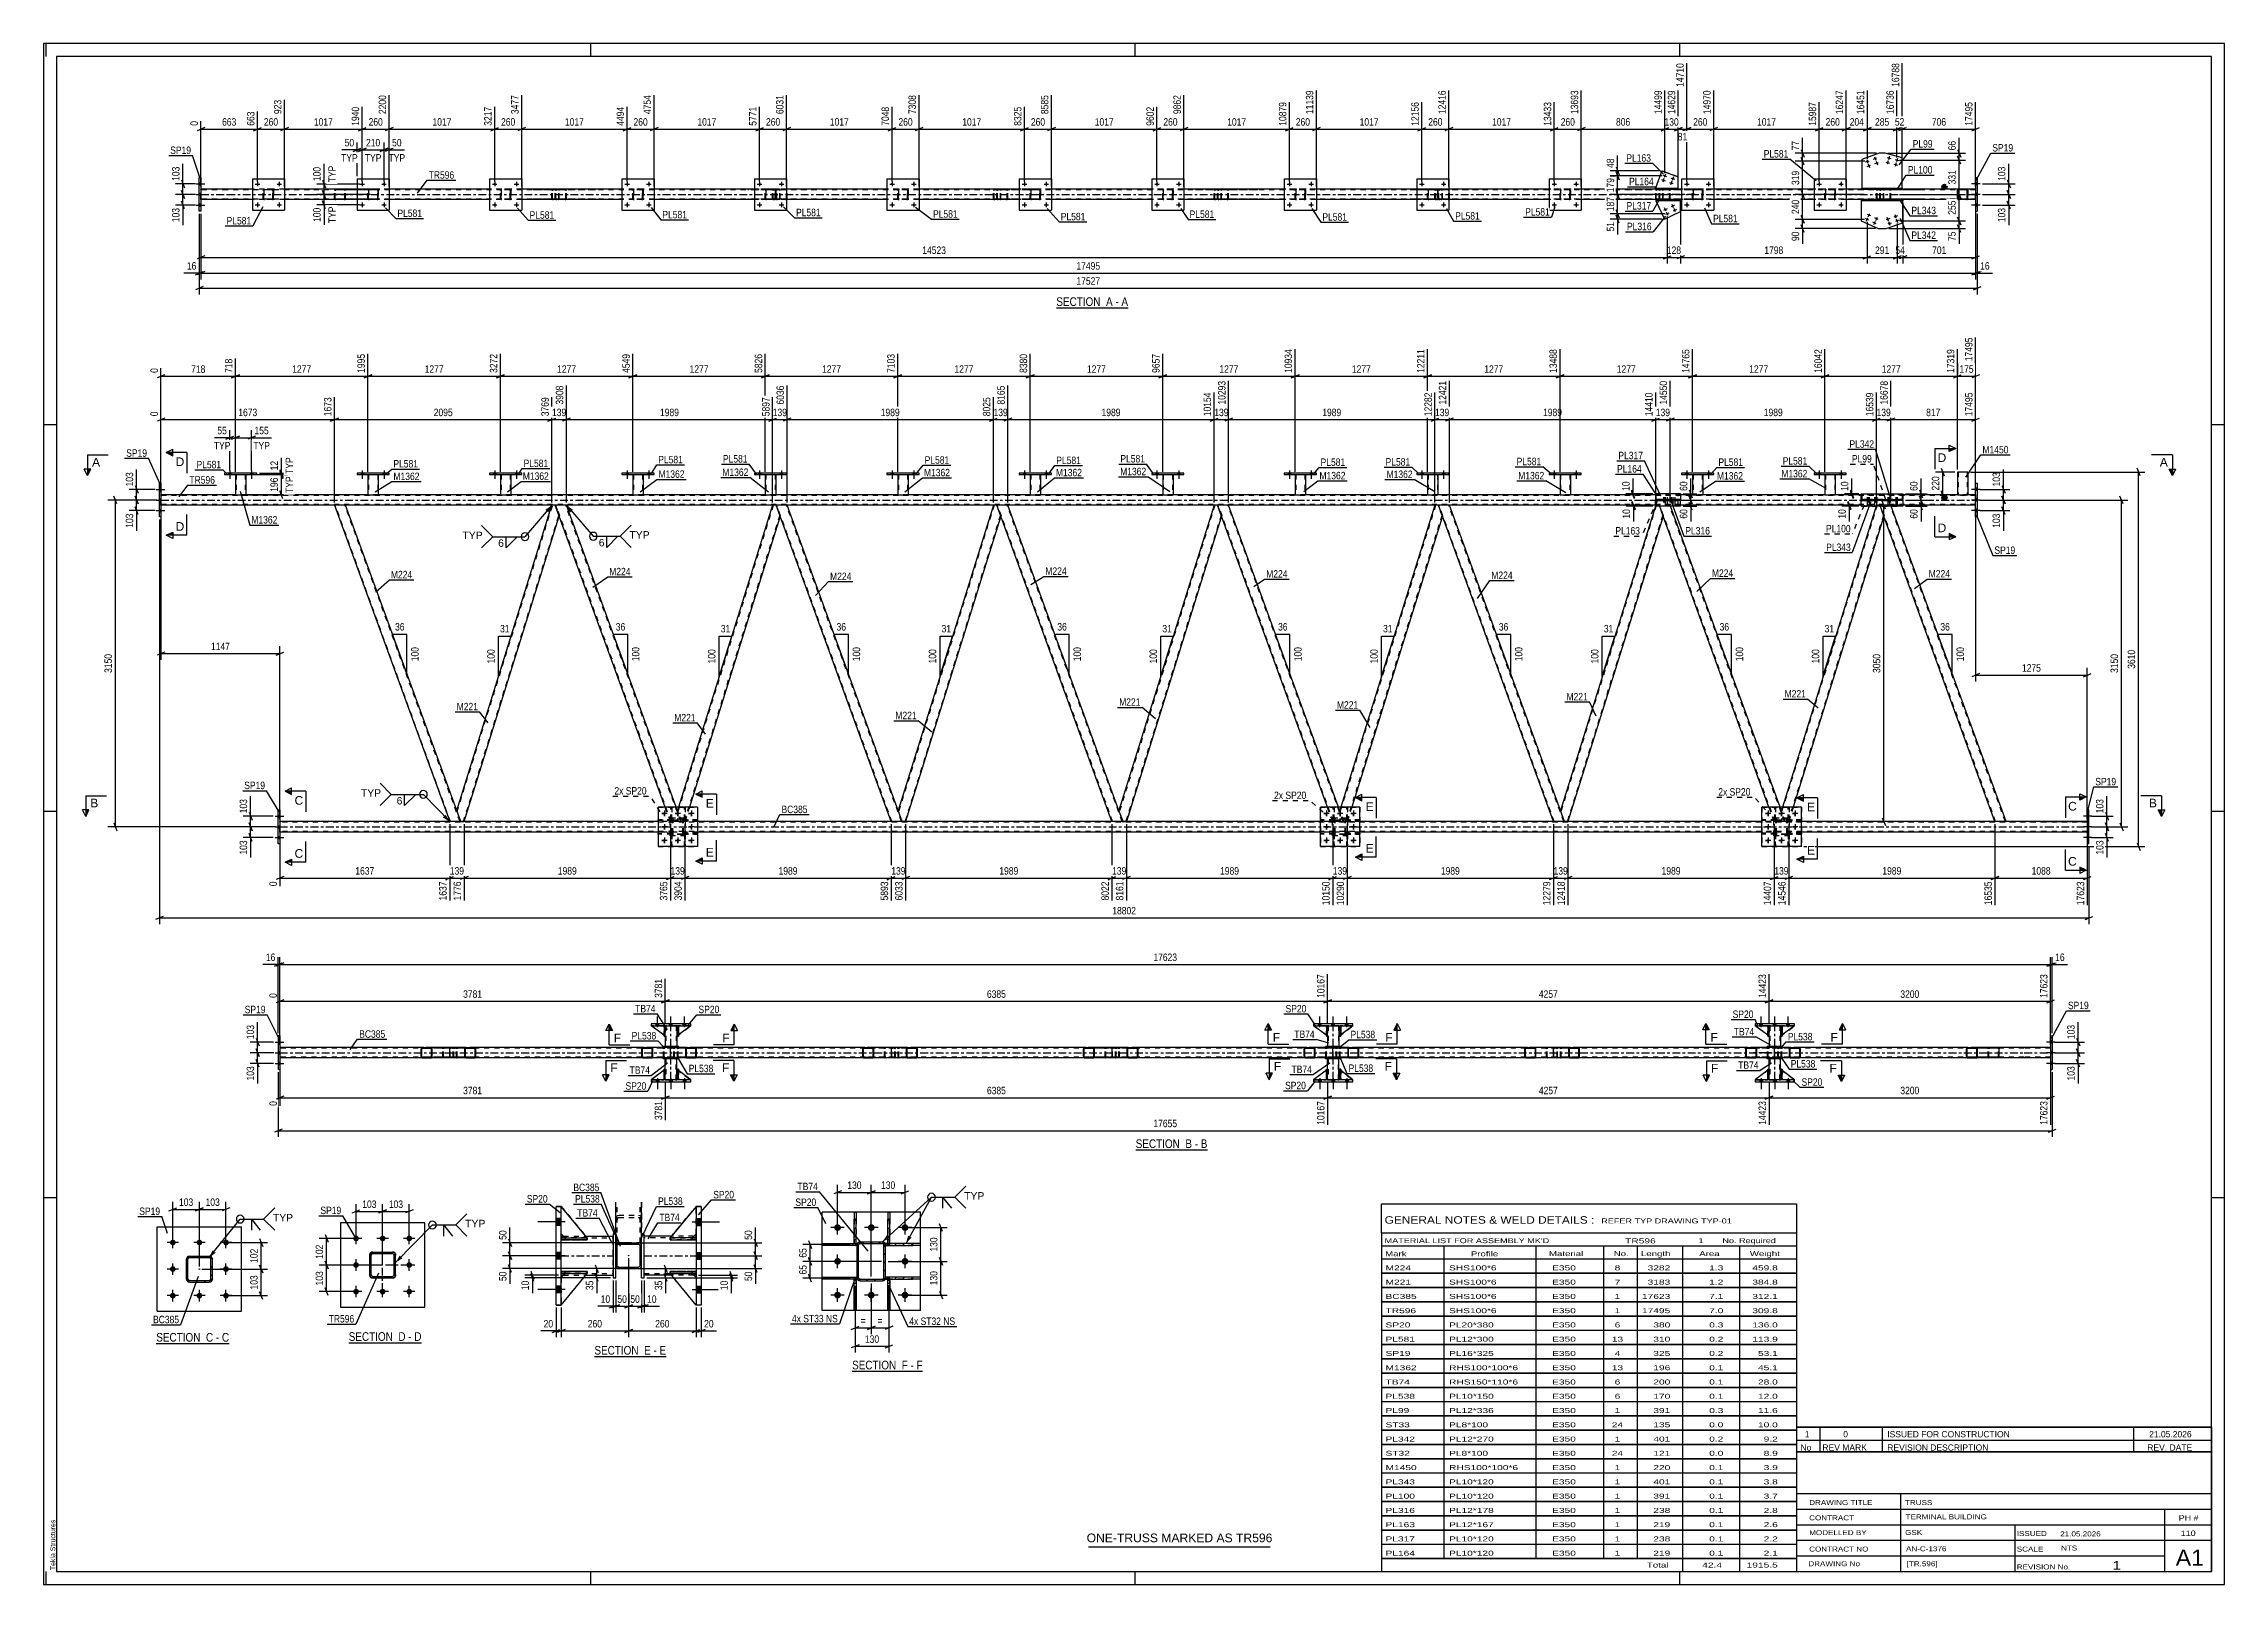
# Model space of a CAD drawing. Header units: millimetres. Extents: x -45 to 796, y -418 to 176.
import ezdxf

# ---------------------------------------------------------------- set-up
doc = ezdxf.new("R2010")
doc.units = ezdxf.units.MM
doc.linetypes.add('DXK_LINE_DOT2', pattern=[3.9198, 1.9599, -1.9599])
doc.linetypes.add('DXK_LINE_DOT3', pattern=[5.9187, 2.979, -0.9799, 0.9799, -0.9799])
doc.styles.add('Arial', font='ARIAL.TTF', dxfattribs={"height": 0.2})
doc.styles.add('Arial Narrow', font='ARIALN.TTF', dxfattribs={"height": 0.2})

# ---------------------------------------------------------------- blocks, each defined once
blk = doc.blocks.new('Unknown-122568648-18 - 2078')
at = {"color": 6, "linetype": 'Continuous'}
blk.add_line((72.39, -324.92), (100.46, -324.92), dxfattribs=at)
at = {"color": 0, "linetype": 'Continuous'}
blk.add_wipeout([(90.5, -324.17), (90.5, -320.67), (72.39, -320.67), (72.39, -324.17)], dxfattribs=at)
blk.add_wipeout([(94.32, -324.17), (94.32, -320.67), (91.55, -320.67), (91.55, -324.17)], dxfattribs=at)
at = {"color": 7, "linetype": 'Continuous', "style": 'Arial Narrow'}
blk.add_text('SECTION ', height=3.34, dxfattribs=at).set_placement((72.39, -324.17))
at = {"color": 0, "linetype": 'Continuous'}
blk.add_wipeout([(96.65, -324.17), (96.65, -320.67), (95.37, -320.67), (95.37, -324.17)], dxfattribs=at)
blk.add_wipeout([(100.46, -324.17), (100.46, -320.67), (97.7, -320.67), (97.7, -324.17)], dxfattribs=at)
at = {"color": 7, "linetype": 'Continuous', "style": 'Arial Narrow'}
for s, p in [('D', (91.55, -324.17)), ('-', (95.37, -324.17)), ('D', (97.7, -324.17))]:
    blk.add_text(s, height=3.34, dxfattribs=at).set_placement(p)
blk = doc.blocks.new('Unknown-122568648-1133')
at = {"color": 5, "linetype": 'Continuous'}
for p, q in [((795.73, 175.95), (-45.27, 175.95)), ((-45.27, 175.95), (-45.27, -418.05)), ((-44.27, 170.95), (-44.27, 175.95)), ((790.73, 170.95), (-40.27, 170.95)), ((-40.27, 170.95), (-40.27, -413.05)), ((165.73, 170.95), (165.73, 175.95)), ((375.73, 170.95), (375.73, 175.95)), ((585.73, 170.95), (585.73, 175.95)), ((790.73, -413.05), (790.73, 170.95)), ((795.73, -418.05), (795.73, 175.95)), ((-40.27, 28.95), (-45.27, 28.95)), ((795.73, 28.95), (790.73, 28.95)), ((-40.27, -120.05), (-45.27, -120.05)), ((795.73, -120.05), (790.73, -120.05)), ((-40.27, -269.05), (-45.27, -269.05)), ((795.73, -269.05), (790.73, -269.05)), ((-45.27, -418.05), (795.73, -418.05)), ((-44.27, -418.05), (-44.27, -413.05)), ((-40.27, -413.05), (790.73, -413.05)), ((165.73, -418.05), (165.73, -413.05)), ((375.73, -418.05), (375.73, -413.05)), ((585.73, -418.05), (585.73, -413.05))]:
    blk.add_line(p, q, dxfattribs=at)
at = {"color": 174, "linetype": 'Continuous', "style": 'Arial'}
blk.add_text('Tekla Structures', height=1.9102, rotation=90, dxfattribs=at).set_placement((-40.77, -412.55))
blk = doc.blocks.new('Unknown-122568648-11 - 3869')
at = {"color": 6, "linetype": 'Continuous'}
blk.add_line((345.29, 74.06), (372.94, 74.06), dxfattribs=at)
at = {"color": 0, "linetype": 'Continuous'}
blk.add_wipeout([(363.4, 74.81), (363.4, 78.31), (345.29, 78.31), (345.29, 74.81)], dxfattribs=at)
blk.add_wipeout([(367.01, 74.81), (367.01, 78.31), (364.45, 78.31), (364.45, 74.81)], dxfattribs=at)
at = {"color": 7, "linetype": 'Continuous', "style": 'Arial Narrow'}
blk.add_text('SECTION ', height=3.34, dxfattribs=at).set_placement((345.29, 74.81))
at = {"color": 0, "linetype": 'Continuous'}
blk.add_wipeout([(369.33, 74.81), (369.33, 78.31), (368.06, 78.31), (368.06, 74.81)], dxfattribs=at)
blk.add_wipeout([(372.94, 74.81), (372.94, 78.31), (370.38, 78.31), (370.38, 74.81)], dxfattribs=at)
at = {"color": 7, "linetype": 'Continuous', "style": 'Arial Narrow'}
for s, p in [('A', (364.45, 74.81)), ('-', (368.06, 74.81)), ('A', (370.38, 74.81))]:
    blk.add_text(s, height=3.34, dxfattribs=at).set_placement(p)
blk = doc.blocks.new('Unknown-122568648-12 - 6955')
at = {"color": 6, "linetype": 'Continuous'}
blk.add_line((375.89, -250.57), (403.54, -250.57), dxfattribs=at)
at = {"color": 0, "linetype": 'Continuous'}
blk.add_wipeout([(394, -249.82), (394, -246.32), (375.89, -246.32), (375.89, -249.82)], dxfattribs=at)
blk.add_wipeout([(397.61, -249.82), (397.61, -246.32), (395.05, -246.32), (395.05, -249.82)], dxfattribs=at)
at = {"color": 7, "linetype": 'Continuous', "style": 'Arial Narrow'}
blk.add_text('SECTION ', height=3.34, dxfattribs=at).set_placement((375.89, -249.82))
at = {"color": 0, "linetype": 'Continuous'}
blk.add_wipeout([(399.93, -249.82), (399.93, -246.32), (398.66, -246.32), (398.66, -249.82)], dxfattribs=at)
blk.add_wipeout([(403.54, -249.82), (403.54, -246.32), (400.98, -246.32), (400.98, -249.82)], dxfattribs=at)
at = {"color": 7, "linetype": 'Continuous', "style": 'Arial Narrow'}
for s, p in [('B', (395.05, -249.82)), ('-', (398.66, -249.82)), ('B', (400.98, -249.82))]:
    blk.add_text(s, height=3.34, dxfattribs=at).set_placement(p)
blk = doc.blocks.new('Unknown-122568648-13 - 7999')
at = {"color": 6, "linetype": 'Continuous'}
blk.add_line((-1.82, -325.22), (26.25, -325.22), dxfattribs=at)
at = {"color": 0, "linetype": 'Continuous'}
blk.add_wipeout([(16.29, -324.47), (16.29, -320.97), (-1.82, -320.97), (-1.82, -324.47)], dxfattribs=at)
blk.add_wipeout([(20.11, -324.47), (20.11, -320.97), (17.34, -320.97), (17.34, -324.47)], dxfattribs=at)
at = {"color": 7, "linetype": 'Continuous', "style": 'Arial Narrow'}
blk.add_text('SECTION ', height=3.34, dxfattribs=at).set_placement((-1.82, -324.47))
at = {"color": 0, "linetype": 'Continuous'}
blk.add_wipeout([(22.44, -324.47), (22.44, -320.97), (21.16, -320.97), (21.16, -324.47)], dxfattribs=at)
blk.add_wipeout([(26.25, -324.47), (26.25, -320.97), (23.49, -320.97), (23.49, -324.47)], dxfattribs=at)
at = {"color": 7, "linetype": 'Continuous', "style": 'Arial Narrow'}
for s, p in [('C', (17.34, -324.47)), ('-', (21.16, -324.47)), ('C', (23.49, -324.47))]:
    blk.add_text(s, height=3.34, dxfattribs=at).set_placement(p)
blk = doc.blocks.new('Unknown-122568648-16 - 2833')
at = {"color": 6, "linetype": 'Continuous'}
blk.add_line((167.14, -330.22), (194.79, -330.22), dxfattribs=at)
at = {"color": 0, "linetype": 'Continuous'}
blk.add_wipeout([(185.25, -329.47), (185.25, -325.97), (167.14, -325.97), (167.14, -329.47)], dxfattribs=at)
blk.add_wipeout([(188.86, -329.47), (188.86, -325.97), (186.3, -325.97), (186.3, -329.47)], dxfattribs=at)
at = {"color": 7, "linetype": 'Continuous', "style": 'Arial Narrow'}
blk.add_text('SECTION ', height=3.34, dxfattribs=at).set_placement((167.14, -329.47))
at = {"color": 0, "linetype": 'Continuous'}
blk.add_wipeout([(191.18, -329.47), (191.18, -325.97), (189.91, -325.97), (189.91, -329.47)], dxfattribs=at)
blk.add_wipeout([(194.79, -329.47), (194.79, -325.97), (192.23, -325.97), (192.23, -329.47)], dxfattribs=at)
at = {"color": 7, "linetype": 'Continuous', "style": 'Arial Narrow'}
for s, p in [('E', (186.3, -329.47)), ('E', (192.23, -329.47)), ('-', (189.91, -329.47))]:
    blk.add_text(s, height=3.34, dxfattribs=at).set_placement(p)
blk = doc.blocks.new('Unknown-122568648-17 - 3463')
at = {"color": 6, "linetype": 'Continuous'}
blk.add_line((266.51, -335.91), (293.72, -335.91), dxfattribs=at)
at = {"color": 0, "linetype": 'Continuous'}
blk.add_wipeout([(284.62, -335.16), (284.62, -331.66), (266.51, -331.66), (266.51, -335.16)], dxfattribs=at)
blk.add_wipeout([(288.01, -335.16), (288.01, -331.66), (285.67, -331.66), (285.67, -335.16)], dxfattribs=at)
at = {"color": 7, "linetype": 'Continuous', "style": 'Arial Narrow'}
blk.add_text('SECTION ', height=3.34, dxfattribs=at).set_placement((266.51, -335.16))
at = {"color": 0, "linetype": 'Continuous'}
blk.add_wipeout([(290.33, -335.16), (290.33, -331.66), (289.06, -331.66), (289.06, -335.16)], dxfattribs=at)
blk.add_wipeout([(293.72, -335.16), (293.72, -331.66), (291.38, -331.66), (291.38, -335.16)], dxfattribs=at)
at = {"color": 7, "linetype": 'Continuous', "style": 'Arial Narrow'}
for s, p in [('F', (285.67, -335.16)), ('-', (289.06, -335.16)), ('F', (291.38, -335.16))]:
    blk.add_text(s, height=3.34, dxfattribs=at).set_placement(p)
blk = doc.blocks.new('Part-122568648-2136 - 2078')
at = {"color": 2, "linetype": 'Continuous'}
for p, q in [((101.73, -278.68), (69.23, -278.68)), ((69.23, -278.68), (69.23, -311.18)), ((101.73, -311.18), (101.73, -278.68)), ((69.23, -311.18), (101.73, -311.18))]:
    blk.add_line(p, q, dxfattribs=at)
blk = doc.blocks.new('Bolt-122568648-2181 - 2078')
at = {"linetype": 'Continuous'}
for points in [[(75.23, -285.78, -1), (75.23, -283.58, -1)], [(85.48, -285.78, -1), (85.48, -283.58, -1)], [(95.73, -285.78, -1), (95.73, -283.58, -1)], [(75.23, -296.03, -1), (75.23, -293.83, -1)], [(95.73, -296.03, -1), (95.73, -293.83, -1)], [(75.23, -306.28, -1), (75.23, -304.08, -1)], [(85.48, -306.28, -1), (85.48, -304.08, -1)], [(95.73, -306.28, -1), (95.73, -304.08, -1)]]:
    blk.add_hatch(color=1, dxfattribs=at).paths.add_polyline_path(points)
at = {"color": 1, "linetype": 'Continuous'}
for p, q in [((77.43, -284.68), (73.03, -284.68)), ((75.23, -286.88), (75.23, -282.48)), ((87.68, -284.68), (83.28, -284.68)), ((85.48, -286.88), (85.48, -282.48)), ((97.93, -284.68), (93.53, -284.68)), ((95.73, -286.88), (95.73, -282.48)), ((75.23, -297.13), (75.23, -292.73)), ((95.73, -297.13), (95.73, -292.73)), ((77.43, -294.93), (73.03, -294.93)), ((97.93, -294.93), (93.53, -294.93)), ((77.43, -305.18), (73.03, -305.18)), ((75.23, -307.38), (75.23, -302.98)), ((87.68, -305.18), (83.28, -305.18)), ((85.48, -307.38), (85.48, -302.98)), ((97.93, -305.18), (93.53, -305.18)), ((95.73, -307.38), (95.73, -302.98))]:
    blk.add_line(p, q, dxfattribs=at)
blk = doc.blocks.new('Part-122568648-2239 - 2078')
at = {"linetype": 'Continuous'}
h = blk.add_hatch(dxfattribs=at)
h.set_pattern_fill('', scale=0.7, style=0, pattern_type=0)
h.set_pattern_definition([(45, (81.6841, -289.9302), (-1.57154, 1.57154), [])])
h.paths.add_polyline_path([(89.28, -289.93), (81.68, -289.93), (81.22, -290.02), (80.84, -290.28), (80.58, -290.67), (80.48, -291.13), (80.48, -298.73), (80.58, -299.19), (80.84, -299.58), (81.22, -299.84), (81.68, -299.93), (89.28, -299.93), (89.74, -299.84), (90.13, -299.58), (90.39, -299.19), (90.48, -298.73), (90.48, -291.13), (90.39, -290.67), (90.13, -290.28), (89.74, -290.02)])
h.paths.add_polyline_path([(89.84, -290.9), (89.88, -291.13), (89.88, -298.73), (89.84, -298.96), (89.71, -299.15), (89.51, -299.28), (89.28, -299.33), (81.68, -299.33), (81.45, -299.28), (81.26, -299.15), (81.13, -298.96), (81.08, -298.73), (81.08, -291.13), (81.13, -290.9), (81.26, -290.71), (81.45, -290.58), (81.68, -290.53), (89.28, -290.53), (89.51, -290.58), (89.71, -290.71)])
at = {"color": 7, "linetype": 'DXK_LINE_DOT3'}
for p, q in [((85.48, -304.93), (85.48, -284.93)), ((95.48, -294.93), (75.48, -294.93))]:
    blk.add_line(p, q, dxfattribs=at)
at = {"color": 7, "linetype": 'DXK_LINE_DOT2'}
for p, q in [((80.48, -291.13), (80.58, -290.67)), ((80.48, -298.73), (80.48, -291.13)), ((81.13, -290.9), (81.08, -291.13)), ((81.08, -298.73), (81.08, -291.13)), ((81.26, -290.71), (81.13, -290.9)), ((81.22, -290.02), (81.68, -289.93)), ((81.45, -290.58), (81.26, -290.71)), ((81.68, -290.53), (81.45, -290.58)), ((81.68, -289.93), (89.28, -289.93)), ((81.68, -290.53), (89.28, -290.53)), ((89.28, -289.93), (89.74, -290.02)), ((89.51, -290.58), (89.28, -290.53)), ((89.71, -290.71), (89.51, -290.58)), ((89.84, -290.9), (89.71, -290.71)), ((89.88, -291.13), (89.84, -290.9)), ((89.88, -298.73), (89.88, -291.13)), ((90.39, -290.67), (90.48, -291.13)), ((90.48, -298.73), (90.48, -291.13)), ((80.58, -299.19), (80.48, -298.73)), ((81.08, -298.73), (81.13, -298.96)), ((81.13, -298.96), (81.26, -299.15)), ((81.68, -299.93), (81.22, -299.84)), ((81.26, -299.15), (81.45, -299.28)), ((81.45, -299.28), (81.68, -299.33)), ((81.68, -299.33), (89.28, -299.33)), ((81.68, -299.93), (89.28, -299.93)), ((89.28, -299.33), (89.51, -299.28)), ((89.74, -299.84), (89.28, -299.93)), ((89.51, -299.28), (89.71, -299.15)), ((89.71, -299.15), (89.84, -298.96)), ((89.84, -298.96), (89.88, -298.73)), ((90.48, -298.73), (90.39, -299.19))]:
    blk.add_line(p, q, dxfattribs=at)
at = {"color": 2, "linetype": 'Continuous'}
for p, q in [((80.58, -290.67), (80.48, -291.13)), ((80.48, -298.73), (80.48, -291.13)), ((81.08, -291.13), (81.13, -290.9)), ((81.08, -298.73), (81.08, -291.13)), ((81.13, -290.9), (81.26, -290.71)), ((81.68, -289.93), (81.22, -290.02)), ((81.26, -290.71), (81.45, -290.58)), ((81.45, -290.58), (81.68, -290.53)), ((81.68, -289.93), (89.28, -289.93)), ((81.68, -290.53), (89.28, -290.53)), ((89.74, -290.02), (89.28, -289.93)), ((89.28, -290.53), (89.51, -290.58)), ((89.51, -290.58), (89.71, -290.71)), ((89.71, -290.71), (89.84, -290.9)), ((89.84, -290.9), (89.88, -291.13)), ((89.88, -298.73), (89.88, -291.13)), ((90.48, -291.13), (90.39, -290.67)), ((90.48, -298.73), (90.48, -291.13)), ((80.48, -298.73), (80.58, -299.19)), ((81.13, -298.96), (81.08, -298.73)), ((81.26, -299.15), (81.13, -298.96)), ((81.22, -299.84), (81.68, -299.93)), ((81.45, -299.28), (81.26, -299.15)), ((81.68, -299.33), (81.45, -299.28)), ((81.68, -299.33), (89.28, -299.33)), ((81.68, -299.93), (89.28, -299.93)), ((89.51, -299.28), (89.28, -299.33)), ((89.28, -299.93), (89.74, -299.84)), ((89.71, -299.15), (89.51, -299.28)), ((89.84, -298.96), (89.71, -299.15)), ((89.88, -298.73), (89.84, -298.96)), ((90.39, -299.19), (90.48, -298.73))]:
    blk.add_line(p, q, dxfattribs=at)
at = {"color": 7, "linetype": 'DXK_LINE_DOT2'}
for centre, start, end in [((81.68, -291.13), 112.5, 157.5), ((89.28, -291.13), 22.5, 67.5), ((81.68, -298.73), 202.5, 247.5), ((89.28, -298.73), 292.5, 337.5)]:
    blk.add_arc(centre, 1.2, start, end, dxfattribs=at)
at = {"color": 2, "linetype": 'Continuous'}
for centre, start, end in [((81.68, -291.13), 112.5, 157.5), ((89.28, -291.13), 22.5, 67.5), ((81.68, -298.73), 202.5, 247.5), ((89.28, -298.73), 292.5, 337.5)]:
    blk.add_arc(centre, 1.2, start, end, dxfattribs=at)
blk = doc.blocks.new('Part-122568648-4147 - 3869')
at = {"color": 7, "linetype": 'DXK_LINE_DOT2'}
for p, q in [((233.05, 119.33), (233.08, 119.52)), ((233.08, 119.52), (233.05, 119.33)), ((233.05, 116.29), (233.05, 119.33)), ((233.05, 119.33), (233.05, 119.33)), ((233.05, 116.29), (233.05, 119.33)), ((233.29, 119.33), (233.31, 119.43)), ((233.29, 119.33), (233.31, 119.43)), ((233.29, 116.29), (233.29, 119.33)), ((233.29, 119.33), (233.29, 119.33)), ((233.29, 119.33), (233.29, 116.29)), ((233.36, 119.5), (233.31, 119.43)), ((233.34, 119.78), (233.53, 119.81)), ((233.53, 119.81), (233.34, 119.78)), ((233.44, 119.56), (233.36, 119.5)), ((233.53, 119.57), (233.44, 119.56)), ((236.57, 119.81), (233.53, 119.81)), ((236.57, 119.57), (233.53, 119.57)), ((236.57, 119.81), (236.75, 119.78)), ((236.75, 119.78), (236.57, 119.81)), ((236.66, 119.56), (236.57, 119.57)), ((236.74, 119.5), (236.66, 119.56)), ((236.74, 119.5), (236.79, 119.43)), ((236.79, 119.43), (236.81, 119.33)), ((236.81, 119.33), (236.79, 119.43)), ((236.81, 116.29), (236.81, 119.33)), ((236.81, 119.33), (236.81, 119.33)), ((236.81, 119.33), (236.81, 116.29)), ((237.01, 119.52), (237.05, 119.33)), ((237.05, 119.33), (237.01, 119.52)), ((237.05, 116.29), (237.05, 119.33)), ((237.05, 119.33), (237.05, 119.33)), ((237.05, 119.33), (237.05, 116.29)), ((233.05, 116.29), (233.05, 116.29)), ((233.08, 116.11), (233.05, 116.29)), ((233.05, 116.29), (233.08, 116.11)), ((233.29, 116.29), (233.29, 116.29)), ((233.31, 116.2), (233.29, 116.29)), ((233.31, 116.2), (233.29, 116.29)), ((233.36, 116.12), (233.31, 116.2)), ((233.53, 115.81), (233.34, 115.85)), ((233.34, 115.85), (233.53, 115.81)), ((233.44, 116.07), (233.36, 116.12)), ((233.53, 116.05), (233.44, 116.07)), ((236.57, 116.05), (233.53, 116.05)), ((236.57, 115.81), (233.53, 115.81)), ((236.66, 116.07), (236.57, 116.05)), ((236.75, 115.85), (236.57, 115.81)), ((236.57, 115.81), (236.75, 115.85)), ((236.74, 116.12), (236.66, 116.07)), ((236.79, 116.2), (236.74, 116.12)), ((236.81, 116.29), (236.79, 116.2)), ((236.79, 116.2), (236.81, 116.29)), ((236.81, 116.29), (236.81, 116.29)), ((237.05, 116.29), (237.01, 116.11)), ((237.01, 116.11), (237.05, 116.29)), ((237.05, 116.29), (237.05, 116.29))]:
    blk.add_line(p, q, dxfattribs=at)
at = {"color": 7, "linetype": 'DXK_LINE_DOT3'}
blk.add_line((235.05, 117.81), (235.05, 117.81), dxfattribs=at)
at = {"color": 7, "linetype": 'DXK_LINE_DOT2'}
for centre, start, end in [((233.53, 119.33), 112.5, 157.5), ((233.53, 119.33), 112.5, 157.5), ((236.57, 119.33), 22.5, 67.5), ((236.57, 119.33), 22.5, 67.5), ((233.53, 116.29), 202.5, 247.5), ((233.53, 116.29), 202.5, 247.5), ((236.57, 116.29), 292.5, 337.5), ((236.57, 116.29), 292.5, 337.5)]:
    blk.add_arc(centre, 0.48, start, end, dxfattribs=at)
blk = doc.blocks.new('Bolt-122568648-3882 - 3869')
at = {"linetype": 'Continuous'}
for points in [[(579.81, 111.81, -1), (580.46, 112.12, -1)], [(580.58, 110.18, -1), (581.23, 110.49, -1)], [(582.7, 113.18, -1), (583.35, 113.49, -1)], [(583.47, 111.55, -1), (584.12, 111.86, -1)]]:
    blk.add_hatch(color=1, dxfattribs=at).paths.add_polyline_path(points)
at = {"color": 1, "linetype": 'Continuous'}
for p, q in [((580.78, 112.27), (579.48, 111.65)), ((580.44, 111.31), (579.82, 112.61)), ((581.55, 110.64), (580.25, 110.03)), ((581.21, 109.68), (580.59, 110.99)), ((583.68, 113.64), (582.37, 113.02)), ((583.33, 112.68), (582.72, 113.98)), ((584.45, 112.01), (583.14, 111.4)), ((584.1, 111.05), (583.49, 112.36))]:
    blk.add_line(p, q, dxfattribs=at)
blk = doc.blocks.new('Part-122568648-4002 - 3869')
at = {"color": 7, "linetype": 'DXK_LINE_DOT2'}
for p, q in [((238.47, 119.81), (226.31, 119.81)), ((238.47, 119.57), (226.31, 119.57)), ((235.91, 119.5), (235.88, 119.33)), ((235.88, 116.29), (235.88, 119.33)), ((235.91, 119.52), (235.91, 119.5)), ((236.13, 119.33), (236.15, 119.43)), ((236.13, 116.29), (236.13, 119.33)), ((236.15, 119.43), (236.2, 119.5)), ((236.38, 119.81), (236.19, 119.78)), ((236.2, 119.5), (236.28, 119.56)), ((236.28, 119.56), (236.38, 119.57)), ((237.19, 119.81), (237.19, 119.57)), ((238.57, 119.78), (238.47, 119.81)), ((238.47, 119.57), (238.52, 119.56)), ((238.52, 119.56), (238.57, 119.5)), ((238.66, 119.67), (238.57, 119.78)), ((238.57, 119.5), (238.6, 119.43)), ((238.6, 119.43), (238.61, 119.33)), ((238.61, 116.29), (238.61, 119.33)), ((238.72, 119.52), (238.66, 119.67)), ((238.74, 119.33), (238.72, 119.52)), ((238.74, 116.29), (238.74, 119.33)), ((238.47, 116.05), (226.31, 116.05)), ((238.47, 115.81), (226.31, 115.81)), ((235.88, 116.29), (235.9, 116.2)), ((235.9, 116.2), (235.91, 116.11)), ((236.15, 116.2), (236.13, 116.29)), ((236.2, 116.13), (236.15, 116.2)), ((236.19, 115.85), (236.38, 115.81)), ((236.28, 116.07), (236.2, 116.13)), ((236.38, 116.05), (236.28, 116.07)), ((237.19, 115.81), (237.19, 116.05)), ((238.52, 116.07), (238.47, 116.05)), ((238.47, 115.81), (238.57, 115.85)), ((238.57, 116.13), (238.52, 116.07)), ((238.6, 116.2), (238.57, 116.13)), ((238.57, 115.85), (238.66, 115.96)), ((238.61, 116.29), (238.6, 116.2)), ((238.66, 115.96), (238.72, 116.11)), ((238.72, 116.11), (238.74, 116.29))]:
    blk.add_line(p, q, dxfattribs=at)
for centre, start, end in [((236.36, 119.32), 111.1941, 156.15059), ((236.36, 116.31), 203.84941, 248.8059)]:
    blk.add_arc(centre, 0.492, start, end, dxfattribs=at)
blk = doc.blocks.new('Part-122568648-3938 - 3869')
at = {"color": 7, "linetype": 'DXK_LINE_DOT2'}
for p, q in [((539.53, 119.33), (539.57, 119.52)), ((539.57, 119.52), (539.53, 119.33)), ((539.53, 116.29), (539.53, 119.33)), ((539.53, 119.33), (539.53, 119.33)), ((539.53, 116.29), (539.53, 119.33)), ((539.77, 119.33), (539.79, 119.43)), ((539.77, 119.33), (539.79, 119.43)), ((539.77, 116.29), (539.77, 119.33)), ((539.77, 119.33), (539.77, 119.33)), ((539.77, 119.33), (539.77, 116.29)), ((539.84, 119.5), (539.79, 119.43)), ((539.83, 119.78), (540.01, 119.81)), ((540.01, 119.81), (539.83, 119.78)), ((539.92, 119.56), (539.84, 119.5)), ((540.01, 119.57), (539.92, 119.56)), ((543.05, 119.81), (540.01, 119.81)), ((543.05, 119.57), (540.01, 119.57)), ((543.05, 119.81), (543.23, 119.78)), ((543.23, 119.78), (543.05, 119.81)), ((543.14, 119.56), (543.05, 119.57)), ((543.22, 119.5), (543.14, 119.56)), ((543.22, 119.5), (543.27, 119.43)), ((543.27, 119.43), (543.29, 119.33)), ((543.29, 119.33), (543.27, 119.43)), ((543.29, 116.29), (543.29, 119.33)), ((543.29, 119.33), (543.29, 119.33)), ((543.29, 119.33), (543.29, 116.29)), ((543.49, 119.52), (543.53, 119.33)), ((543.53, 119.33), (543.49, 119.52)), ((543.53, 116.29), (543.53, 119.33)), ((543.53, 119.33), (543.53, 119.33)), ((543.53, 119.33), (543.53, 116.29)), ((539.53, 116.29), (539.53, 116.29)), ((539.57, 116.11), (539.53, 116.29)), ((539.53, 116.29), (539.57, 116.11)), ((539.77, 116.29), (539.77, 116.29)), ((539.79, 116.2), (539.77, 116.29)), ((539.79, 116.2), (539.77, 116.29)), ((539.84, 116.12), (539.79, 116.2)), ((540.01, 115.81), (539.83, 115.85)), ((539.83, 115.85), (540.01, 115.81)), ((539.92, 116.07), (539.84, 116.12)), ((540.01, 116.05), (539.92, 116.07)), ((543.05, 116.05), (540.01, 116.05)), ((543.05, 115.81), (540.01, 115.81)), ((543.14, 116.07), (543.05, 116.05)), ((543.23, 115.85), (543.05, 115.81)), ((543.05, 115.81), (543.23, 115.85)), ((543.22, 116.12), (543.14, 116.07)), ((543.27, 116.2), (543.22, 116.12)), ((543.29, 116.29), (543.27, 116.2)), ((543.27, 116.2), (543.29, 116.29)), ((543.29, 116.29), (543.29, 116.29)), ((543.53, 116.29), (543.49, 116.11)), ((543.49, 116.11), (543.53, 116.29)), ((543.53, 116.29), (543.53, 116.29))]:
    blk.add_line(p, q, dxfattribs=at)
at = {"color": 7, "linetype": 'DXK_LINE_DOT3'}
blk.add_line((541.53, 117.81), (541.53, 117.81), dxfattribs=at)
at = {"color": 7, "linetype": 'DXK_LINE_DOT2'}
for centre, start, end in [((540.01, 119.33), 112.5, 157.5), ((540.01, 119.33), 112.5, 157.5), ((543.05, 119.33), 22.5, 67.5), ((543.05, 119.33), 22.5, 67.5), ((540.01, 116.29), 202.5, 247.5), ((540.01, 116.29), 202.5, 247.5), ((543.05, 116.29), 292.5, 337.5), ((543.05, 116.29), 292.5, 337.5)]:
    blk.add_arc(centre, 0.48, start, end, dxfattribs=at)
blk = doc.blocks.new('Part-122568648-3887 - 3869')
at = {"color": 2, "linetype": 'Continuous'}
for p, q in [((586.02, 115.81), (576.51, 115.81)), ((576.51, 115.81), (576.51, 115.41)), ((586.02, 115.41), (576.51, 115.41)), ((586.02, 115.81), (586.02, 115.41))]:
    blk.add_line(p, q, dxfattribs=at)
blk = doc.blocks.new('Part-122568648-3999 - 3869')
at = {"color": 7, "linetype": 'DXK_LINE_DOT3'}
blk.add_line((591.61, 117.81), (576.44, 117.81), dxfattribs=at)
at = {"color": 7, "linetype": 'DXK_LINE_DOT2'}
for p, q in [((577.77, 119.5), (577.73, 119.33)), ((577.73, 116.29), (577.73, 119.33)), ((577.77, 119.52), (577.77, 119.5)), ((577.99, 119.33), (578.01, 119.43)), ((577.99, 116.29), (577.99, 119.33)), ((578.01, 119.43), (578.06, 119.5)), ((578.24, 119.81), (578.05, 119.78)), ((578.06, 119.5), (578.14, 119.56)), ((578.14, 119.56), (578.24, 119.57)), ((593.23, 119.81), (578.24, 119.81)), ((593.23, 119.57), (578.24, 119.57)), ((581.67, 119.78), (581.48, 119.81)), ((581.48, 119.57), (581.57, 119.56)), ((581.57, 119.56), (581.66, 119.5)), ((581.66, 119.5), (581.71, 119.43)), ((581.71, 119.43), (581.73, 119.33)), ((581.73, 116.29), (581.73, 119.33)), ((581.95, 119.5), (581.95, 119.52)), ((581.99, 119.33), (581.95, 119.5)), ((581.99, 116.29), (581.99, 119.33)), ((577.73, 116.29), (577.75, 116.2)), ((577.75, 116.2), (577.77, 116.11)), ((578.01, 116.2), (577.99, 116.29)), ((578.06, 116.13), (578.01, 116.2)), ((578.05, 115.85), (578.24, 115.81)), ((578.14, 116.07), (578.06, 116.13)), ((578.24, 116.05), (578.14, 116.07)), ((593.23, 116.05), (578.24, 116.05)), ((593.23, 115.81), (578.24, 115.81)), ((581.57, 116.07), (581.48, 116.05)), ((581.48, 115.81), (581.67, 115.85)), ((581.66, 116.13), (581.57, 116.07)), ((581.71, 116.2), (581.66, 116.13)), ((581.73, 116.29), (581.71, 116.2)), ((581.95, 116.11), (581.97, 116.2)), ((581.97, 116.2), (581.99, 116.29))]:
    blk.add_line(p, q, dxfattribs=at)
for centre, start, end in [((578.22, 119.31), 110.75832, 155.68004), ((581.5, 119.31), 24.31996, 69.24168), ((578.22, 116.32), 204.31996, 249.24168), ((581.5, 116.32), 290.75832, 335.68004)]:
    blk.add_arc(centre, 0.496, start, end, dxfattribs=at)
blk = doc.blocks.new('Bolt-122568648-3935 - 3869')
at = {"linetype": 'Continuous'}
for points in [[(78.05, 121.82, -1), (77.17, 121.82, -1)], [(86.45, 121.82, -1), (85.57, 121.82, -1)]]:
    blk.add_hatch(color=1, dxfattribs=at).paths.add_polyline_path(points)
at = {"color": 1, "linetype": 'Continuous'}
for p, q in [((76.73, 121.82), (78.49, 121.82)), ((77.61, 122.7), (77.61, 120.94)), ((85.13, 121.82), (86.89, 121.82)), ((86.01, 122.7), (86.01, 120.94))]:
    blk.add_line(p, q, dxfattribs=at)
blk = doc.blocks.new('Bolt-122568648-3871 - 3869')
at = {"linetype": 'Continuous'}
for points in [[(579.71, 123.16, -1), (579.03, 123.4, -1)], [(580.31, 124.86, -1), (579.63, 125.1, -1)], [(582.73, 122.09, -1), (582.05, 122.33, -1)], [(583.33, 123.79, -1), (582.65, 124.03, -1)]]:
    blk.add_hatch(color=1, dxfattribs=at).paths.add_polyline_path(points)
at = {"color": 1, "linetype": 'Continuous'}
for p, q in [((578.69, 123.52), (580.05, 123.04)), ((579.61, 123.96), (579.13, 122.6)), ((579.29, 125.22), (580.65, 124.74)), ((580.21, 125.66), (579.73, 124.3)), ((581.71, 122.45), (583.07, 121.97)), ((582.63, 122.89), (582.15, 121.54)), ((582.31, 124.15), (583.67, 123.67)), ((583.23, 124.59), (582.75, 123.23))]:
    blk.add_line(p, q, dxfattribs=at)
blk = doc.blocks.new('Bolt-122568648-3936 - 3869')
at = {"linetype": 'Continuous'}
for points in [[(78.05, 113.82, -1), (77.17, 113.82, -1)], [(86.45, 113.82, -1), (85.57, 113.82, -1)]]:
    blk.add_hatch(color=1, dxfattribs=at).paths.add_polyline_path(points)
at = {"color": 1, "linetype": 'Continuous'}
for p, q in [((76.73, 113.82), (78.49, 113.82)), ((77.61, 114.7), (77.61, 112.94)), ((85.13, 113.82), (86.89, 113.82)), ((86.01, 114.7), (86.01, 112.94))]:
    blk.add_line(p, q, dxfattribs=at)
blk = doc.blocks.new('Part-122568648-3876 - 3869')
at = {"color": 2, "linetype": 'Continuous'}
for p, q in [((576.37, 119.81), (576.37, 120.21)), ((576.37, 120.21), (585.15, 120.21)), ((576.37, 119.81), (585.15, 119.81)), ((585.15, 119.81), (585.15, 120.21))]:
    blk.add_line(p, q, dxfattribs=at)
blk = doc.blocks.new('Part-122568648-3881 - 3869')
at = {"color": 2, "linetype": 'Continuous'}
for p, q in [((578.74, 126.9), (576.37, 120.21)), ((578.74, 126.9), (585.15, 124.63)), ((585.15, 120.21), (585.15, 124.63))]:
    blk.add_line(p, q, dxfattribs=at)
at = {"color": 7, "linetype": 'DXK_LINE_DOT2'}
for p, q in [((585.15, 124.63), (578.74, 126.9)), ((576.37, 120.21), (585.15, 120.21)), ((576.37, 120.21), (585.15, 120.21))]:
    blk.add_line(p, q, dxfattribs=at)
blk = doc.blocks.new('Bolt-122568648-4149 - 3869')
at = {"linetype": 'Continuous'}
for points in [[(231.29, 113.82, -1), (230.41, 113.82, -1)], [(239.69, 113.82, -1), (238.81, 113.82, -1)]]:
    blk.add_hatch(color=1, dxfattribs=at).paths.add_polyline_path(points)
at = {"color": 1, "linetype": 'Continuous'}
for p, q in [((229.97, 113.82), (231.73, 113.82)), ((230.85, 114.7), (230.85, 112.94)), ((238.37, 113.82), (240.13, 113.82)), ((239.25, 114.7), (239.25, 112.94))]:
    blk.add_line(p, q, dxfattribs=at)
blk = doc.blocks.new('Part-122568648-4016 - 3869')
at = {"color": 7, "linetype": 'DXK_LINE_DOT2'}
for p, q in [((407.5, 119.5), (407.46, 119.33)), ((407.46, 116.29), (407.46, 119.33)), ((407.5, 119.52), (407.5, 119.5)), ((407.72, 119.33), (407.74, 119.43)), ((407.72, 116.29), (407.72, 119.33)), ((407.74, 119.43), (407.79, 119.5)), ((407.97, 119.81), (407.78, 119.78)), ((407.79, 119.5), (407.88, 119.56)), ((407.88, 119.56), (407.97, 119.57)), ((422.96, 119.81), (407.97, 119.81)), ((422.96, 119.57), (407.97, 119.57)), ((411.4, 119.78), (411.21, 119.81)), ((411.21, 119.57), (411.31, 119.56)), ((411.31, 119.56), (411.39, 119.5)), ((411.39, 119.5), (411.44, 119.43)), ((411.44, 119.43), (411.46, 119.33)), ((411.46, 116.29), (411.46, 119.33)), ((411.68, 119.5), (411.68, 119.52)), ((411.72, 119.33), (411.68, 119.5)), ((411.72, 116.29), (411.72, 119.33)), ((407.46, 116.29), (407.48, 116.2)), ((407.48, 116.2), (407.5, 116.11)), ((407.74, 116.2), (407.72, 116.29)), ((407.79, 116.13), (407.74, 116.2)), ((407.78, 115.85), (407.97, 115.81)), ((407.88, 116.07), (407.79, 116.13)), ((407.97, 116.05), (407.88, 116.07)), ((422.96, 116.05), (407.97, 116.05)), ((422.96, 115.81), (407.97, 115.81)), ((411.31, 116.07), (411.21, 116.05)), ((411.21, 115.81), (411.4, 115.85)), ((411.39, 116.13), (411.31, 116.07)), ((411.44, 116.2), (411.39, 116.13)), ((411.46, 116.29), (411.44, 116.2)), ((411.68, 116.11), (411.7, 116.2)), ((411.7, 116.2), (411.72, 116.29))]:
    blk.add_line(p, q, dxfattribs=at)
for centre, start, end in [((407.95, 119.31), 110.75832, 155.68004), ((411.23, 119.31), 24.31996, 69.24168), ((407.95, 116.32), 204.31996, 249.24168), ((411.23, 116.32), 290.75832, 335.68004)]:
    blk.add_arc(centre, 0.496, start, end, dxfattribs=at)
blk = doc.blocks.new('Part-122568648-3892 - 3869')
at = {"color": 2, "linetype": 'Continuous'}
for p, q in [((576.51, 115.41), (579.87, 108.3)), ((579.87, 108.3), (586.02, 111.21)), ((586.02, 111.21), (586.02, 115.41))]:
    blk.add_line(p, q, dxfattribs=at)
at = {"color": 7, "linetype": 'DXK_LINE_DOT2'}
blk.add_line((586.02, 115.41), (576.51, 115.41), dxfattribs=at)
blk = doc.blocks.new('Bolt-122568648-3893 - 3869')
at = {"linetype": 'Continuous'}
for points in [[(668.64, 109.18, -1), (669.32, 109.43, -1)], [(665.63, 108.11, -1), (666.31, 108.36, -1)], [(666.23, 106.42, -1), (666.91, 106.66, -1)], [(669.25, 107.49, -1), (669.92, 107.73, -1)]]:
    blk.add_hatch(color=1, dxfattribs=at).paths.add_polyline_path(points)
at = {"color": 1, "linetype": 'Continuous'}
for p, q in [((669.66, 109.55), (668.3, 109.06)), ((669.22, 108.63), (668.74, 109.98)), ((666.65, 108.48), (665.29, 107.99)), ((666.21, 107.56), (665.73, 108.91)), ((667.25, 106.78), (665.89, 106.3)), ((666.81, 105.86), (666.33, 107.22)), ((670.26, 107.85), (668.91, 107.37)), ((669.83, 106.93), (669.34, 108.29))]:
    blk.add_line(p, q, dxfattribs=at)
blk = doc.blocks.new('Part-122568648-4022 - 3869')
at = {"linetype": 'Continuous'}
blk.add_hatch(color=2, dxfattribs=at).paths.add_polyline_path([(687.79, 119.81), (686.99, 121.21), (688.59, 121.21)])
at = {"color": 2, "linetype": 'Continuous'}
for p, q in [((25.53, 119.81), (15.41, 119.81)), ((35.23, 119.81), (25.63, 119.81)), ((57.23, 119.81), (47.63, 119.81)), ((75.61, 119.81), (57.33, 119.81)), ((126.69, 119.81), (88.01, 119.81)), ((177.77, 119.81), (139.09, 119.81)), ((228.85, 119.81), (190.17, 119.81)), ((279.93, 119.81), (241.25, 119.81)), ((331.01, 119.81), (292.33, 119.81)), ((382.09, 119.81), (343.41, 119.81)), ((433.17, 119.81), (394.49, 119.81)), ((484.25, 119.81), (445.57, 119.81)), ((535.33, 119.81), (496.65, 119.81)), ((576.37, 119.81), (547.73, 119.81)), ((586.41, 119.81), (585.15, 119.81)), ((637.49, 119.81), (598.81, 119.81)), ((655.88, 119.81), (649.89, 119.81)), ((699.79, 119.81), (671.53, 119.81)), ((687.79, 119.81), (686.99, 121.21)), ((686.99, 121.21), (688.59, 121.21)), ((688.59, 121.21), (687.79, 119.81)), ((25.53, 115.81), (15.41, 115.81)), ((35.23, 115.81), (25.63, 115.81)), ((57.23, 115.81), (47.63, 115.81)), ((75.61, 115.81), (57.33, 115.81)), ((126.69, 115.81), (88.01, 115.81)), ((177.77, 115.81), (139.09, 115.81)), ((228.85, 115.81), (190.17, 115.81)), ((279.93, 115.81), (241.25, 115.81)), ((331.01, 115.81), (292.33, 115.81)), ((382.09, 115.81), (343.41, 115.81)), ((433.17, 115.81), (394.49, 115.81)), ((484.25, 115.81), (445.57, 115.81)), ((535.33, 115.81), (496.65, 115.81)), ((576.51, 115.81), (547.73, 115.81)), ((586.41, 115.81), (586.02, 115.81)), ((637.49, 115.81), (598.81, 115.81)), ((655.72, 115.81), (649.89, 115.81)), ((693.25, 115.81), (671.75, 115.81)), ((699.79, 115.81), (696.3, 115.81))]:
    blk.add_line(p, q, dxfattribs=at)
at = {"color": 7, "linetype": 'DXK_LINE_DOT2'}
for p, q in [((15.41, 115.81), (15.41, 119.81)), ((25.53, 119.57), (15.41, 119.57)), ((57.23, 119.57), (25.63, 119.57)), ((47.63, 119.81), (35.23, 119.81)), ((699.79, 119.57), (57.33, 119.57)), ((699.79, 119.81), (75.61, 119.81)), ((88.01, 119.81), (75.61, 119.81)), ((139.09, 119.81), (126.69, 119.81)), ((190.17, 119.81), (177.77, 119.81)), ((241.25, 119.81), (228.85, 119.81)), ((292.33, 119.81), (279.93, 119.81)), ((343.41, 119.81), (331.01, 119.81)), ((394.49, 119.81), (382.09, 119.81)), ((445.57, 119.81), (433.17, 119.81)), ((496.65, 119.81), (484.25, 119.81)), ((547.73, 119.81), (535.33, 119.81)), ((585.15, 119.81), (576.37, 119.81)), ((598.81, 119.81), (586.41, 119.81)), ((649.89, 119.81), (637.49, 119.81)), ((671.53, 119.81), (655.88, 119.81)), ((699.79, 115.81), (699.79, 119.81)), ((25.53, 116.05), (15.41, 116.05)), ((57.23, 116.05), (25.63, 116.05)), ((47.63, 115.81), (35.23, 115.81)), ((699.79, 116.05), (57.33, 116.05)), ((88.01, 115.81), (75.61, 115.81)), ((139.09, 115.81), (126.69, 115.81)), ((190.17, 115.81), (177.77, 115.81)), ((241.25, 115.81), (228.85, 115.81)), ((292.33, 115.81), (279.93, 115.81)), ((343.41, 115.81), (331.01, 115.81)), ((394.49, 115.81), (382.09, 115.81)), ((445.57, 115.81), (433.17, 115.81)), ((496.65, 115.81), (484.25, 115.81)), ((547.73, 115.81), (535.33, 115.81)), ((586.02, 115.81), (576.51, 115.81)), ((598.81, 115.81), (586.41, 115.81)), ((649.89, 115.81), (637.49, 115.81)), ((671.75, 115.81), (655.72, 115.81)), ((696.3, 115.81), (693.25, 115.81))]:
    blk.add_line(p, q, dxfattribs=at)
at = {"color": 7, "linetype": 'DXK_LINE_DOT3'}
for p, q in [((15.41, 117.81), (25.53, 117.81)), ((25.63, 117.81), (57.23, 117.81)), ((57.33, 117.81), (699.79, 117.81))]:
    blk.add_line(p, q, dxfattribs=at)
at = {"color": 2, "linetype": 'Continuous'}
blk.add_circle((687.79, 120.71), 1, dxfattribs=at)
blk = doc.blocks.new('Bolt-122568648-3894 - 3869')
at = {"linetype": 'Continuous'}
for points in [[(658.39, 109.98, -1), (659.04, 109.67, -1)], [(657.62, 108.35, -1), (658.27, 108.04, -1)], [(660.51, 106.98, -1), (661.16, 106.67, -1)], [(661.28, 108.61, -1), (661.93, 108.3, -1)]]:
    blk.add_hatch(color=1, dxfattribs=at).paths.add_polyline_path(points)
at = {"color": 1, "linetype": 'Continuous'}
for p, q in [((659.36, 109.52), (658.06, 110.13)), ((658.4, 109.17), (659.02, 110.48)), ((658.59, 107.89), (657.29, 108.51)), ((657.63, 107.55), (658.25, 108.85)), ((661.48, 106.52), (660.18, 107.14)), ((660.53, 106.18), (661.14, 107.48)), ((662.25, 108.15), (660.95, 108.76)), ((661.3, 107.8), (661.91, 109.11))]:
    blk.add_line(p, q, dxfattribs=at)
blk = doc.blocks.new('Part-122568648-3909 - 3869')
at = {"color": 2, "linetype": 'Continuous'}
for p, q in [((671.75, 115.81), (655.72, 115.81)), ((655.72, 115.81), (655.72, 115.41)), ((671.75, 115.41), (655.72, 115.41)), ((671.75, 115.81), (671.75, 115.41))]:
    blk.add_line(p, q, dxfattribs=at)
blk = doc.blocks.new('Part-122568648-3914 - 3869')
at = {"color": 2, "linetype": 'Continuous'}
for p, q in [((655.72, 115.41), (655.72, 107.7)), ((671.75, 106.89), (671.75, 115.41)), ((655.72, 107.7), (662.23, 104.62)), ((662.23, 104.62), (665.34, 104.62)), ((665.34, 104.62), (671.75, 106.89))]:
    blk.add_line(p, q, dxfattribs=at)
at = {"color": 7, "linetype": 'DXK_LINE_DOT2'}
blk.add_line((671.75, 115.41), (655.72, 115.41), dxfattribs=at)
blk = doc.blocks.new('Bolt-122568648-3920 - 3869')
at = {"linetype": 'Continuous'}
for points in [[(666.23, 130.03, -1), (665.53, 130.21, -1)], [(666.69, 131.77, -1), (665.99, 131.95, -1)], [(669.32, 129.2, -1), (668.62, 129.39, -1)], [(669.78, 130.94, -1), (669.09, 131.13, -1)]]:
    blk.add_hatch(color=1, dxfattribs=at).paths.add_polyline_path(points)
at = {"color": 1, "linetype": 'Continuous'}
for p, q in [((665.18, 130.3), (666.58, 129.93)), ((665.65, 132.04), (667.04, 131.67)), ((666.06, 130.81), (665.7, 129.42)), ((666.53, 132.55), (666.16, 131.16)), ((668.28, 129.48), (669.67, 129.11)), ((668.74, 131.22), (670.13, 130.85)), ((669.16, 129.99), (668.79, 128.6)), ((669.62, 131.73), (669.25, 130.34))]:
    blk.add_line(p, q, dxfattribs=at)
blk = doc.blocks.new('Part-122568648-3985 - 3869')
at = {"color": 7, "linetype": 'DXK_LINE_DOT2'}
for p, q in [((664.14, 119.81), (651.98, 119.81)), ((664.14, 119.57), (651.98, 119.57)), ((661.58, 119.5), (661.55, 119.33)), ((661.55, 116.29), (661.55, 119.33)), ((661.59, 119.52), (661.58, 119.5)), ((661.8, 119.33), (661.82, 119.43)), ((661.8, 116.29), (661.8, 119.33)), ((661.82, 119.43), (661.87, 119.5)), ((662.05, 119.81), (661.86, 119.78)), ((661.87, 119.5), (661.95, 119.56)), ((661.95, 119.56), (662.05, 119.57)), ((662.87, 119.81), (662.87, 119.57)), ((664.25, 119.78), (664.14, 119.81)), ((664.14, 119.57), (664.19, 119.56)), ((664.19, 119.56), (664.24, 119.5)), ((664.24, 119.5), (664.27, 119.43)), ((664.33, 119.67), (664.25, 119.78)), ((664.27, 119.43), (664.28, 119.33)), ((664.28, 116.29), (664.28, 119.33)), ((664.39, 119.52), (664.33, 119.67)), ((664.41, 119.33), (664.39, 119.52)), ((664.41, 116.29), (664.41, 119.33)), ((664.14, 116.05), (651.98, 116.05)), ((664.14, 115.81), (651.98, 115.81)), ((661.55, 116.29), (661.57, 116.2)), ((661.57, 116.2), (661.59, 116.11)), ((661.82, 116.2), (661.8, 116.29)), ((661.87, 116.13), (661.82, 116.2)), ((661.86, 115.85), (662.05, 115.81)), ((661.95, 116.07), (661.87, 116.13)), ((662.05, 116.05), (661.95, 116.07)), ((662.87, 115.81), (662.87, 116.05)), ((664.19, 116.07), (664.14, 116.05)), ((664.14, 115.81), (664.25, 115.85)), ((664.24, 116.13), (664.19, 116.07)), ((664.27, 116.2), (664.24, 116.13)), ((664.25, 115.85), (664.33, 115.96)), ((664.28, 116.29), (664.27, 116.2)), ((664.33, 115.96), (664.39, 116.11)), ((664.39, 116.11), (664.41, 116.29))]:
    blk.add_line(p, q, dxfattribs=at)
for centre, start, end in [((662.04, 119.32), 111.1941, 156.15059), ((662.04, 116.31), 203.84941, 248.8059)]:
    blk.add_arc(centre, 0.492, start, end, dxfattribs=at)
blk = doc.blocks.new('Bolt-122568648-3921 - 3869')
at = {"linetype": 'Continuous'}
for points in [[(658.38, 130.7, -1), (657.7, 130.46, -1)], [(658.98, 129, -1), (658.31, 128.76, -1)], [(661.4, 131.77, -1), (660.72, 131.53, -1)], [(662, 130.07, -1), (661.32, 129.83, -1)]]:
    blk.add_hatch(color=1, dxfattribs=at).paths.add_polyline_path(points)
at = {"color": 1, "linetype": 'Continuous'}
for p, q in [((657.37, 130.34), (658.72, 130.82)), ((657.8, 131.25), (658.28, 129.9)), ((657.97, 128.64), (659.32, 129.12)), ((658.4, 129.56), (658.89, 128.2)), ((660.38, 131.4), (661.74, 131.89)), ((660.82, 132.32), (661.3, 130.97)), ((660.98, 129.71), (662.34, 130.19)), ((661.42, 130.63), (661.9, 129.27))]:
    blk.add_line(p, q, dxfattribs=at)
blk = doc.blocks.new('Part-122568648-3990 - 3869')
at = {"color": 2, "linetype": 'Continuous'}
for p, q in [((14.77, 124.31), (15.41, 124.31)), ((14.77, 111.31), (14.77, 124.31)), ((15.41, 124.31), (15.41, 111.31)), ((15.41, 111.31), (14.77, 111.31))]:
    blk.add_line(p, q, dxfattribs=at)
blk = doc.blocks.new('Part-122568648-3926 - 3869')
at = {"color": 2, "linetype": 'Continuous'}
for p, q in [((655.88, 119.81), (655.88, 120.21)), ((655.88, 120.21), (671.53, 120.21)), ((655.88, 119.81), (671.53, 119.81)), ((671.53, 119.81), (671.53, 120.21))]:
    blk.add_line(p, q, dxfattribs=at)
blk = doc.blocks.new('Part-122568648-3991 - 3869')
at = {"color": 7, "linetype": 'DXK_LINE_DOT2'}
for p, q in [((66.96, 119.5), (66.93, 119.33)), ((66.93, 116.29), (66.93, 119.33)), ((66.96, 119.52), (66.96, 119.5)), ((67.18, 119.33), (67.2, 119.43)), ((67.18, 116.29), (67.18, 119.33)), ((67.2, 119.43), (67.26, 119.5)), ((67.44, 119.81), (67.24, 119.78)), ((67.26, 119.5), (67.34, 119.56)), ((67.34, 119.56), (67.44, 119.57)), ((82.42, 119.81), (67.44, 119.81)), ((82.42, 119.57), (67.44, 119.57)), ((70.87, 119.78), (70.67, 119.81)), ((70.67, 119.57), (70.77, 119.56)), ((70.77, 119.56), (70.85, 119.5)), ((70.85, 119.5), (70.91, 119.43)), ((70.91, 119.43), (70.93, 119.33)), ((70.93, 116.29), (70.93, 119.33)), ((71.15, 119.5), (71.14, 119.52)), ((71.18, 119.33), (71.15, 119.5)), ((71.18, 116.29), (71.18, 119.33)), ((66.93, 116.29), (66.95, 116.2)), ((66.95, 116.2), (66.96, 116.11)), ((67.2, 116.2), (67.18, 116.29)), ((67.26, 116.13), (67.2, 116.2)), ((67.24, 115.85), (67.44, 115.81)), ((67.34, 116.07), (67.26, 116.13)), ((67.44, 116.05), (67.34, 116.07)), ((82.42, 116.05), (67.44, 116.05)), ((82.42, 115.81), (67.44, 115.81)), ((70.77, 116.07), (70.67, 116.05)), ((70.67, 115.81), (70.87, 115.85)), ((70.85, 116.13), (70.77, 116.07)), ((70.91, 116.2), (70.85, 116.13)), ((70.93, 116.29), (70.91, 116.2)), ((71.14, 116.11), (71.16, 116.2)), ((71.16, 116.2), (71.18, 116.29))]:
    blk.add_line(p, q, dxfattribs=at)
for centre, start, end in [((67.42, 119.31), 110.75832, 155.68004), ((70.69, 119.31), 24.31996, 69.24168), ((67.42, 116.32), 204.31996, 249.24168), ((70.69, 116.32), 290.75832, 335.68004)]:
    blk.add_arc(centre, 0.496, start, end, dxfattribs=at)
blk = doc.blocks.new('Part-122568648-4059 - 3869')
at = {"color": 7, "linetype": 'DXK_LINE_DOT2'}
for p, q in [((437.37, 119.33), (437.41, 119.52)), ((437.41, 119.52), (437.37, 119.33)), ((437.37, 116.29), (437.37, 119.33)), ((437.37, 119.33), (437.37, 119.33)), ((437.37, 116.29), (437.37, 119.33)), ((437.61, 119.33), (437.63, 119.43)), ((437.61, 119.33), (437.63, 119.43)), ((437.61, 116.29), (437.61, 119.33)), ((437.61, 119.33), (437.61, 119.33)), ((437.61, 119.33), (437.61, 116.29)), ((437.68, 119.5), (437.63, 119.43)), ((437.67, 119.78), (437.85, 119.81)), ((437.85, 119.81), (437.67, 119.78)), ((437.76, 119.56), (437.68, 119.5)), ((437.85, 119.57), (437.76, 119.56)), ((440.89, 119.81), (437.85, 119.81)), ((440.89, 119.57), (437.85, 119.57)), ((440.89, 119.81), (441.07, 119.78)), ((441.07, 119.78), (440.89, 119.81)), ((440.98, 119.56), (440.89, 119.57)), ((441.06, 119.5), (440.98, 119.56)), ((441.06, 119.5), (441.11, 119.43)), ((441.11, 119.43), (441.13, 119.33)), ((441.13, 119.33), (441.11, 119.43)), ((441.13, 116.29), (441.13, 119.33)), ((441.13, 119.33), (441.13, 119.33)), ((441.13, 119.33), (441.13, 116.29)), ((441.33, 119.52), (441.37, 119.33)), ((441.37, 119.33), (441.33, 119.52)), ((441.37, 116.29), (441.37, 119.33)), ((441.37, 119.33), (441.37, 119.33)), ((441.37, 119.33), (441.37, 116.29)), ((437.37, 116.29), (437.37, 116.29)), ((437.41, 116.11), (437.37, 116.29)), ((437.37, 116.29), (437.41, 116.11)), ((437.61, 116.29), (437.61, 116.29)), ((437.63, 116.2), (437.61, 116.29)), ((437.63, 116.2), (437.61, 116.29)), ((437.68, 116.12), (437.63, 116.2)), ((437.85, 115.81), (437.67, 115.85)), ((437.67, 115.85), (437.85, 115.81)), ((437.76, 116.07), (437.68, 116.12)), ((437.85, 116.05), (437.76, 116.07)), ((440.89, 116.05), (437.85, 116.05)), ((440.89, 115.81), (437.85, 115.81)), ((440.98, 116.07), (440.89, 116.05)), ((441.07, 115.85), (440.89, 115.81)), ((440.89, 115.81), (441.07, 115.85)), ((441.06, 116.12), (440.98, 116.07)), ((441.11, 116.2), (441.06, 116.12)), ((441.13, 116.29), (441.11, 116.2)), ((441.11, 116.2), (441.13, 116.29)), ((441.13, 116.29), (441.13, 116.29)), ((441.37, 116.29), (441.33, 116.11)), ((441.33, 116.11), (441.37, 116.29)), ((441.37, 116.29), (441.37, 116.29))]:
    blk.add_line(p, q, dxfattribs=at)
at = {"color": 7, "linetype": 'DXK_LINE_DOT3'}
blk.add_line((439.37, 117.81), (439.37, 117.81), dxfattribs=at)
at = {"color": 7, "linetype": 'DXK_LINE_DOT2'}
for centre, start, end in [((437.85, 119.33), 112.5, 157.5), ((437.85, 119.33), 112.5, 157.5), ((440.89, 119.33), 22.5, 67.5), ((440.89, 119.33), 22.5, 67.5), ((437.85, 116.29), 202.5, 247.5), ((437.85, 116.29), 202.5, 247.5), ((440.89, 116.29), 292.5, 337.5), ((440.89, 116.29), 292.5, 337.5)]:
    blk.add_arc(centre, 0.48, start, end, dxfattribs=at)
blk = doc.blocks.new('Part-122568648-3931 - 3869')
at = {"color": 2, "linetype": 'Continuous'}
for p, q in [((662.59, 133.67), (655.88, 131.29)), ((655.88, 131.29), (655.88, 120.21)), ((664.96, 133.67), (662.59, 133.67)), ((671.53, 131.93), (664.96, 133.67)), ((671.53, 120.21), (671.53, 131.93))]:
    blk.add_line(p, q, dxfattribs=at)
at = {"color": 7, "linetype": 'DXK_LINE_DOT2'}
blk.add_line((655.88, 120.21), (671.53, 120.21), dxfattribs=at)
blk = doc.blocks.new('Bolt-122568648-3933 - 3869')
at = {"linetype": 'Continuous'}
for points in [[(37.67, 121.82, -1), (36.79, 121.82, -1)], [(46.07, 121.82, -1), (45.19, 121.82, -1)]]:
    blk.add_hatch(color=1, dxfattribs=at).paths.add_polyline_path(points)
at = {"color": 1, "linetype": 'Continuous'}
for p, q in [((36.35, 121.82), (38.11, 121.82)), ((37.23, 122.7), (37.23, 120.94)), ((44.75, 121.82), (46.51, 121.82)), ((45.63, 122.7), (45.63, 120.94))]:
    blk.add_line(p, q, dxfattribs=at)
blk = doc.blocks.new('Bolt-122568648-3934 - 3869')
at = {"linetype": 'Continuous'}
for points in [[(37.67, 113.82, -1), (36.79, 113.82, -1)], [(46.07, 113.82, -1), (45.19, 113.82, -1)]]:
    blk.add_hatch(color=1, dxfattribs=at).paths.add_polyline_path(points)
at = {"color": 1, "linetype": 'Continuous'}
for p, q in [((36.35, 113.82), (38.11, 113.82)), ((37.23, 114.7), (37.23, 112.94)), ((44.75, 113.82), (46.51, 113.82)), ((45.63, 114.7), (45.63, 112.94))]:
    blk.add_line(p, q, dxfattribs=at)
blk = doc.blocks.new('Part-122568648-4001 - 3869')
at = {"color": 7, "linetype": 'DXK_LINE_DOT2'}
for p, q in [((237.23, 119.5), (237.19, 119.33)), ((237.19, 116.29), (237.19, 119.33)), ((237.23, 119.52), (237.23, 119.5)), ((237.45, 119.33), (237.47, 119.43)), ((237.45, 116.29), (237.45, 119.33)), ((237.47, 119.43), (237.52, 119.5)), ((237.7, 119.81), (237.51, 119.78)), ((237.52, 119.5), (237.61, 119.56)), ((237.61, 119.56), (237.7, 119.57)), ((252.69, 119.81), (237.7, 119.81)), ((252.69, 119.57), (237.7, 119.57)), ((241.14, 119.78), (240.94, 119.81)), ((240.94, 119.57), (241.04, 119.56)), ((241.04, 119.56), (241.12, 119.5)), ((241.12, 119.5), (241.18, 119.43)), ((241.18, 119.43), (241.2, 119.33)), ((241.2, 116.29), (241.2, 119.33)), ((241.41, 119.5), (241.41, 119.52)), ((241.45, 119.33), (241.41, 119.5)), ((241.45, 116.29), (241.45, 119.33)), ((237.19, 116.29), (237.21, 116.2)), ((237.21, 116.2), (237.23, 116.11)), ((237.47, 116.2), (237.45, 116.29)), ((237.52, 116.13), (237.47, 116.2)), ((237.51, 115.85), (237.7, 115.81)), ((237.61, 116.07), (237.52, 116.13)), ((237.7, 116.05), (237.61, 116.07)), ((252.69, 116.05), (237.7, 116.05)), ((252.69, 115.81), (237.7, 115.81)), ((241.04, 116.07), (240.94, 116.05)), ((240.94, 115.81), (241.14, 115.85)), ((241.12, 116.13), (241.04, 116.07)), ((241.18, 116.2), (241.12, 116.13)), ((241.2, 116.29), (241.18, 116.2)), ((241.41, 116.11), (241.43, 116.2)), ((241.43, 116.2), (241.45, 116.29))]:
    blk.add_line(p, q, dxfattribs=at)
for centre, start, end in [((237.69, 119.31), 110.75832, 155.68004), ((240.96, 119.31), 24.31996, 69.24168), ((237.69, 116.32), 204.31996, 249.24168), ((240.96, 116.32), 290.75832, 335.68004)]:
    blk.add_arc(centre, 0.496, start, end, dxfattribs=at)
blk = doc.blocks.new('Bolt-122568648-3937 - 3869')
at = {"linetype": 'Continuous'}
for points in [[(129.13, 121.82, -1), (128.25, 121.82, -1)], [(137.53, 121.82, -1), (136.65, 121.82, -1)]]:
    blk.add_hatch(color=1, dxfattribs=at).paths.add_polyline_path(points)
at = {"color": 1, "linetype": 'Continuous'}
for p, q in [((127.81, 121.82), (129.57, 121.82)), ((128.69, 122.7), (128.69, 120.94)), ((136.21, 121.82), (137.97, 121.82)), ((137.09, 122.7), (137.09, 120.94))]:
    blk.add_line(p, q, dxfattribs=at)
blk = doc.blocks.new('Part-122568648-4003 - 3869')
at = {"color": 7, "linetype": 'DXK_LINE_DOT2'}
for p, q in [((153.34, 119.81), (141.18, 119.81)), ((153.34, 119.57), (141.18, 119.57)), ((150.78, 119.5), (150.74, 119.33)), ((150.74, 116.29), (150.74, 119.33)), ((150.78, 119.52), (150.78, 119.5)), ((150.99, 119.33), (151.01, 119.43)), ((150.99, 116.29), (150.99, 119.33)), ((151.01, 119.43), (151.07, 119.5)), ((151.24, 119.81), (151.05, 119.78)), ((151.07, 119.5), (151.15, 119.56)), ((151.15, 119.56), (151.24, 119.57)), ((152.06, 119.81), (152.06, 119.57)), ((153.44, 119.78), (153.34, 119.81)), ((153.34, 119.57), (153.39, 119.56)), ((153.39, 119.56), (153.43, 119.5)), ((153.43, 119.5), (153.46, 119.43)), ((153.53, 119.67), (153.44, 119.78)), ((153.46, 119.43), (153.47, 119.33)), ((153.47, 116.29), (153.47, 119.33)), ((153.59, 119.52), (153.53, 119.67)), ((153.61, 119.33), (153.59, 119.52)), ((153.61, 116.29), (153.61, 119.33)), ((153.34, 116.05), (141.18, 116.05)), ((153.34, 115.81), (141.18, 115.81)), ((150.74, 116.29), (150.76, 116.2)), ((150.76, 116.2), (150.78, 116.11)), ((151.01, 116.2), (150.99, 116.29)), ((151.07, 116.13), (151.01, 116.2)), ((151.05, 115.85), (151.24, 115.81)), ((151.15, 116.07), (151.07, 116.13)), ((151.24, 116.05), (151.15, 116.07)), ((152.06, 115.81), (152.06, 116.05)), ((153.39, 116.07), (153.34, 116.05)), ((153.34, 115.81), (153.44, 115.85)), ((153.43, 116.13), (153.39, 116.07)), ((153.46, 116.2), (153.43, 116.13)), ((153.44, 115.85), (153.53, 115.96)), ((153.47, 116.29), (153.46, 116.2)), ((153.53, 115.96), (153.59, 116.11)), ((153.59, 116.11), (153.61, 116.29))]:
    blk.add_line(p, q, dxfattribs=at)
for centre, start, end in [((151.23, 119.32), 111.1941, 156.15059), ((151.23, 116.31), 203.84941, 248.8059)]:
    blk.add_arc(centre, 0.492, start, end, dxfattribs=at)
blk = doc.blocks.new('Part-122568648-3943 - 3869')
at = {"color": 2, "linetype": 'Continuous'}
for p, q in [((279.93, 123.81), (279.93, 111.81)), ((279.93, 123.81), (292.33, 123.81)), ((292.33, 123.81), (292.33, 111.81)), ((279.93, 111.81), (292.33, 111.81))]:
    blk.add_line(p, q, dxfattribs=at)
blk = doc.blocks.new('Part-122568648-3944 - 3869')
at = {"color": 7, "linetype": 'DXK_LINE_DOT2'}
for p, q in [((284.13, 119.33), (284.16, 119.52)), ((284.16, 119.52), (284.13, 119.33)), ((284.13, 116.29), (284.13, 119.33)), ((284.13, 119.33), (284.13, 119.33)), ((284.13, 116.29), (284.13, 119.33)), ((284.37, 119.33), (284.39, 119.43)), ((284.37, 119.33), (284.39, 119.43)), ((284.37, 116.29), (284.37, 119.33)), ((284.37, 119.33), (284.37, 119.33)), ((284.37, 119.33), (284.37, 116.29)), ((284.44, 119.5), (284.39, 119.43)), ((284.42, 119.78), (284.61, 119.81)), ((284.61, 119.81), (284.42, 119.78)), ((284.52, 119.56), (284.44, 119.5)), ((284.61, 119.57), (284.52, 119.56)), ((287.65, 119.81), (284.61, 119.81)), ((287.65, 119.57), (284.61, 119.57)), ((287.65, 119.81), (287.83, 119.78)), ((287.83, 119.78), (287.65, 119.81)), ((287.74, 119.56), (287.65, 119.57)), ((287.82, 119.5), (287.74, 119.56)), ((287.82, 119.5), (287.87, 119.43)), ((287.87, 119.43), (287.89, 119.33)), ((287.89, 119.33), (287.87, 119.43)), ((287.89, 116.29), (287.89, 119.33)), ((287.89, 119.33), (287.89, 119.33)), ((287.89, 119.33), (287.89, 116.29)), ((288.09, 119.52), (288.13, 119.33)), ((288.13, 119.33), (288.09, 119.52)), ((288.13, 116.29), (288.13, 119.33)), ((288.13, 119.33), (288.13, 119.33)), ((288.13, 119.33), (288.13, 116.29)), ((284.13, 116.29), (284.13, 116.29)), ((284.16, 116.11), (284.13, 116.29)), ((284.13, 116.29), (284.16, 116.11)), ((284.37, 116.29), (284.37, 116.29)), ((284.39, 116.2), (284.37, 116.29)), ((284.39, 116.2), (284.37, 116.29)), ((284.44, 116.12), (284.39, 116.2)), ((284.61, 115.81), (284.42, 115.85)), ((284.42, 115.85), (284.61, 115.81)), ((284.52, 116.07), (284.44, 116.12)), ((284.61, 116.05), (284.52, 116.07)), ((287.65, 116.05), (284.61, 116.05)), ((287.65, 115.81), (284.61, 115.81)), ((287.74, 116.07), (287.65, 116.05)), ((287.83, 115.85), (287.65, 115.81)), ((287.65, 115.81), (287.83, 115.85)), ((287.82, 116.12), (287.74, 116.07)), ((287.87, 116.2), (287.82, 116.12)), ((287.89, 116.29), (287.87, 116.2)), ((287.87, 116.2), (287.89, 116.29)), ((287.89, 116.29), (287.89, 116.29)), ((288.13, 116.29), (288.09, 116.11)), ((288.09, 116.11), (288.13, 116.29)), ((288.13, 116.29), (288.13, 116.29))]:
    blk.add_line(p, q, dxfattribs=at)
at = {"color": 7, "linetype": 'DXK_LINE_DOT3'}
blk.add_line((286.13, 117.81), (286.13, 117.81), dxfattribs=at)
at = {"color": 7, "linetype": 'DXK_LINE_DOT2'}
for centre, start, end in [((284.61, 119.33), 112.5, 157.5), ((284.61, 119.33), 112.5, 157.5), ((287.65, 119.33), 22.5, 67.5), ((287.65, 119.33), 22.5, 67.5), ((284.61, 116.29), 202.5, 247.5), ((284.61, 116.29), 202.5, 247.5), ((287.65, 116.29), 292.5, 337.5), ((287.65, 116.29), 292.5, 337.5)]:
    blk.add_arc(centre, 0.48, start, end, dxfattribs=at)
blk = doc.blocks.new('Part-122568648-3949 - 3869')
at = {"color": 2, "linetype": 'Continuous'}
for p, q in [((331.01, 123.81), (331.01, 111.81)), ((331.01, 123.81), (343.41, 123.81)), ((343.41, 123.81), (343.41, 111.81)), ((331.01, 111.81), (343.41, 111.81))]:
    blk.add_line(p, q, dxfattribs=at)
blk = doc.blocks.new('Part-122568648-3950 - 3869')
at = {"color": 7, "linetype": 'DXK_LINE_DOT2'}
for p, q in [((335.21, 119.33), (335.25, 119.52)), ((335.25, 119.52), (335.21, 119.33)), ((335.21, 116.29), (335.21, 119.33)), ((335.21, 119.33), (335.21, 119.33)), ((335.21, 116.29), (335.21, 119.33)), ((335.45, 119.33), (335.47, 119.43)), ((335.45, 119.33), (335.47, 119.43)), ((335.45, 116.29), (335.45, 119.33)), ((335.45, 119.33), (335.45, 119.33)), ((335.45, 119.33), (335.45, 116.29)), ((335.52, 119.5), (335.47, 119.43)), ((335.5, 119.78), (335.69, 119.81)), ((335.69, 119.81), (335.5, 119.78)), ((335.6, 119.56), (335.52, 119.5)), ((335.69, 119.57), (335.6, 119.56)), ((338.73, 119.81), (335.69, 119.81)), ((338.73, 119.57), (335.69, 119.57)), ((338.73, 119.81), (338.91, 119.78)), ((338.91, 119.78), (338.73, 119.81)), ((338.82, 119.56), (338.73, 119.57)), ((338.9, 119.5), (338.82, 119.56)), ((338.9, 119.5), (338.95, 119.43)), ((338.95, 119.43), (338.97, 119.33)), ((338.97, 119.33), (338.95, 119.43)), ((338.97, 116.29), (338.97, 119.33)), ((338.97, 119.33), (338.97, 119.33)), ((338.97, 119.33), (338.97, 116.29)), ((339.17, 119.52), (339.21, 119.33)), ((339.21, 119.33), (339.17, 119.52)), ((339.21, 116.29), (339.21, 119.33)), ((339.21, 119.33), (339.21, 119.33)), ((339.21, 119.33), (339.21, 116.29)), ((335.21, 116.29), (335.21, 116.29)), ((335.25, 116.11), (335.21, 116.29)), ((335.21, 116.29), (335.25, 116.11)), ((335.45, 116.29), (335.45, 116.29)), ((335.47, 116.2), (335.45, 116.29)), ((335.47, 116.2), (335.45, 116.29)), ((335.52, 116.12), (335.47, 116.2)), ((335.69, 115.81), (335.5, 115.85)), ((335.5, 115.85), (335.69, 115.81)), ((335.6, 116.07), (335.52, 116.12)), ((335.69, 116.05), (335.6, 116.07)), ((338.73, 116.05), (335.69, 116.05)), ((338.73, 115.81), (335.69, 115.81)), ((338.82, 116.07), (338.73, 116.05)), ((338.91, 115.85), (338.73, 115.81)), ((338.73, 115.81), (338.91, 115.85)), ((338.9, 116.12), (338.82, 116.07)), ((338.95, 116.2), (338.9, 116.12)), ((338.97, 116.29), (338.95, 116.2)), ((338.95, 116.2), (338.97, 116.29)), ((338.97, 116.29), (338.97, 116.29)), ((339.21, 116.29), (339.17, 116.11)), ((339.17, 116.11), (339.21, 116.29)), ((339.21, 116.29), (339.21, 116.29))]:
    blk.add_line(p, q, dxfattribs=at)
at = {"color": 7, "linetype": 'DXK_LINE_DOT3'}
blk.add_line((337.21, 117.81), (337.21, 117.81), dxfattribs=at)
at = {"color": 7, "linetype": 'DXK_LINE_DOT2'}
for centre, start, end in [((335.69, 119.33), 112.5, 157.5), ((335.69, 119.33), 112.5, 157.5), ((338.73, 119.33), 22.5, 67.5), ((338.73, 119.33), 22.5, 67.5), ((335.69, 116.29), 202.5, 247.5), ((335.69, 116.29), 202.5, 247.5), ((338.73, 116.29), 292.5, 337.5), ((338.73, 116.29), 292.5, 337.5)]:
    blk.add_arc(centre, 0.48, start, end, dxfattribs=at)
blk = doc.blocks.new('Bolt-122568648-3961 - 3869')
at = {"linetype": 'Continuous'}
for points in [[(15.41, 121.47), (15.41, 122.35), (14.77, 122.35), (14.77, 121.47)], [(15.41, 121.47), (15.41, 122.35), (14.77, 122.35), (14.77, 121.47)], [(15.41, 121.47), (15.41, 122.35), (14.77, 122.35), (14.77, 121.47)], [(15.41, 117.37), (15.41, 118.25), (14.77, 118.25), (14.77, 117.37)], [(15.41, 117.37), (15.41, 118.25), (14.77, 118.25), (14.77, 117.37)], [(15.41, 113.27), (15.41, 114.15), (14.77, 114.15), (14.77, 113.27)], [(15.41, 113.27), (15.41, 114.15), (14.77, 114.15), (14.77, 113.27)], [(15.41, 113.27), (15.41, 114.15), (14.77, 114.15), (14.77, 113.27)]]:
    blk.add_hatch(color=1, dxfattribs=at).paths.add_polyline_path(points)
at = {"color": 1, "linetype": 'Continuous'}
for p, q in [((13.61, 121.91), (16.93, 121.91)), ((13.61, 121.91), (16.93, 121.91)), ((13.61, 121.91), (16.93, 121.91)), ((13.61, 117.81), (16.93, 117.81)), ((13.61, 117.81), (16.93, 117.81)), ((14.77, 122.35), (15.41, 122.35)), ((14.77, 122.35), (15.41, 122.35)), ((14.77, 122.35), (15.41, 122.35)), ((14.77, 121.47), (15.41, 121.47)), ((14.77, 121.47), (15.41, 121.47)), ((14.77, 121.47), (15.41, 121.47)), ((14.77, 118.25), (15.41, 118.25)), ((14.77, 118.25), (15.41, 118.25)), ((13.61, 113.71), (16.93, 113.71)), ((13.61, 113.71), (16.93, 113.71)), ((13.61, 113.71), (16.93, 113.71)), ((14.77, 117.37), (15.41, 117.37)), ((14.77, 117.37), (15.41, 117.37)), ((14.77, 114.15), (15.41, 114.15)), ((14.77, 114.15), (15.41, 114.15)), ((14.77, 114.15), (15.41, 114.15)), ((14.77, 113.27), (15.41, 113.27)), ((14.77, 113.27), (15.41, 113.27)), ((14.77, 113.27), (15.41, 113.27))]:
    blk.add_line(p, q, dxfattribs=at)
blk = doc.blocks.new('Part-122568648-4027 - 3869')
at = {"color": 7, "linetype": 'DXK_LINE_DOT2'}
for p, q in [((662.9, 119.5), (662.87, 119.33)), ((662.87, 116.29), (662.87, 119.33)), ((662.9, 119.52), (662.9, 119.5)), ((663.12, 119.33), (663.14, 119.43)), ((663.12, 116.29), (663.12, 119.33)), ((663.14, 119.43), (663.2, 119.5)), ((663.38, 119.81), (663.18, 119.78)), ((663.2, 119.5), (663.28, 119.56)), ((663.28, 119.56), (663.38, 119.57)), ((678.36, 119.81), (663.38, 119.81)), ((678.36, 119.57), (663.38, 119.57)), ((666.81, 119.78), (666.61, 119.81)), ((666.61, 119.57), (666.71, 119.56)), ((666.71, 119.56), (666.79, 119.5)), ((666.79, 119.5), (666.85, 119.43)), ((666.85, 119.43), (666.87, 119.33)), ((666.87, 116.29), (666.87, 119.33)), ((667.09, 119.5), (667.08, 119.52)), ((667.12, 119.33), (667.09, 119.5)), ((667.12, 116.29), (667.12, 119.33)), ((662.87, 116.29), (662.88, 116.2)), ((662.88, 116.2), (662.9, 116.11)), ((663.14, 116.2), (663.12, 116.29)), ((663.2, 116.13), (663.14, 116.2)), ((663.18, 115.85), (663.38, 115.81)), ((663.28, 116.07), (663.2, 116.13)), ((663.38, 116.05), (663.28, 116.07)), ((678.36, 116.05), (663.38, 116.05)), ((678.36, 115.81), (663.38, 115.81)), ((666.71, 116.07), (666.61, 116.05)), ((666.61, 115.81), (666.81, 115.85)), ((666.79, 116.13), (666.71, 116.07)), ((666.85, 116.2), (666.79, 116.13)), ((666.87, 116.29), (666.85, 116.2)), ((667.08, 116.11), (667.1, 116.2)), ((667.1, 116.2), (667.12, 116.29))]:
    blk.add_line(p, q, dxfattribs=at)
for centre, start, end in [((663.36, 119.31), 110.75832, 155.68004), ((666.63, 119.31), 24.31996, 69.24168), ((663.36, 116.32), 204.31996, 249.24168), ((666.63, 116.32), 290.75832, 335.68004)]:
    blk.add_arc(centre, 0.496, start, end, dxfattribs=at)
blk = doc.blocks.new('Bolt-122568648-3963 - 3869')
at = {"linetype": 'Continuous'}
for points in [[(700.43, 121.47), (700.43, 122.35), (699.79, 122.35), (699.79, 121.47)], [(700.43, 121.47), (700.43, 122.35), (699.79, 122.35), (699.79, 121.47)], [(700.43, 121.47), (700.43, 122.35), (699.79, 122.35), (699.79, 121.47)], [(700.43, 117.37), (700.43, 118.25), (699.79, 118.25), (699.79, 117.37)], [(700.43, 117.37), (700.43, 118.25), (699.79, 118.25), (699.79, 117.37)], [(700.43, 113.27), (700.43, 114.15), (699.79, 114.15), (699.79, 113.27)], [(700.43, 113.27), (700.43, 114.15), (699.79, 114.15), (699.79, 113.27)], [(700.43, 113.27), (700.43, 114.15), (699.79, 114.15), (699.79, 113.27)]]:
    blk.add_hatch(color=1, dxfattribs=at).paths.add_polyline_path(points)
at = {"color": 1, "linetype": 'Continuous'}
for p, q in [((701.59, 121.91), (698.27, 121.91)), ((701.59, 121.91), (698.27, 121.91)), ((701.59, 121.91), (698.27, 121.91)), ((701.59, 117.81), (698.27, 117.81)), ((701.59, 117.81), (698.27, 117.81)), ((700.43, 122.35), (699.79, 122.35)), ((700.43, 122.35), (699.79, 122.35)), ((700.43, 122.35), (699.79, 122.35)), ((700.43, 121.47), (699.79, 121.47)), ((700.43, 121.47), (699.79, 121.47)), ((700.43, 121.47), (699.79, 121.47)), ((700.43, 118.25), (699.79, 118.25)), ((700.43, 118.25), (699.79, 118.25)), ((701.59, 113.71), (698.27, 113.71)), ((701.59, 113.71), (698.27, 113.71)), ((701.59, 113.71), (698.27, 113.71)), ((700.43, 117.37), (699.79, 117.37)), ((700.43, 117.37), (699.79, 117.37)), ((700.43, 114.15), (699.79, 114.15)), ((700.43, 114.15), (699.79, 114.15)), ((700.43, 114.15), (699.79, 114.15)), ((700.43, 113.27), (699.79, 113.27)), ((700.43, 113.27), (699.79, 113.27)), ((700.43, 113.27), (699.79, 113.27))]:
    blk.add_line(p, q, dxfattribs=at)
blk = doc.blocks.new('Part-122568648-3992 - 3869')
at = {"color": 7, "linetype": 'DXK_LINE_DOT2'}
for p, q in [((579.01, 119.81), (566.85, 119.81)), ((579.01, 119.57), (566.85, 119.57)), ((576.45, 119.5), (576.41, 119.33)), ((576.41, 116.29), (576.41, 119.33)), ((576.45, 119.52), (576.45, 119.5)), ((576.66, 119.33), (576.68, 119.43)), ((576.66, 116.29), (576.66, 119.33)), ((576.68, 119.43), (576.74, 119.5)), ((576.92, 119.81), (576.72, 119.78)), ((576.74, 119.5), (576.82, 119.56)), ((576.82, 119.56), (576.92, 119.57)), ((577.73, 119.81), (577.73, 119.57)), ((579.11, 119.78), (579.01, 119.81)), ((579.01, 119.57), (579.06, 119.56)), ((579.06, 119.56), (579.1, 119.5)), ((579.1, 119.5), (579.13, 119.43)), ((579.2, 119.67), (579.11, 119.78)), ((579.13, 119.43), (579.14, 119.33)), ((579.14, 116.29), (579.14, 119.33)), ((579.26, 119.52), (579.2, 119.67)), ((579.28, 119.33), (579.26, 119.52)), ((579.28, 116.29), (579.28, 119.33)), ((579.01, 116.05), (566.85, 116.05)), ((579.01, 115.81), (566.85, 115.81)), ((576.41, 116.29), (576.43, 116.2)), ((576.43, 116.2), (576.45, 116.11)), ((576.68, 116.2), (576.66, 116.29)), ((576.74, 116.13), (576.68, 116.2)), ((576.72, 115.85), (576.92, 115.81)), ((576.82, 116.07), (576.74, 116.13)), ((576.92, 116.05), (576.82, 116.07)), ((577.73, 115.81), (577.73, 116.05)), ((579.06, 116.07), (579.01, 116.05)), ((579.01, 115.81), (579.11, 115.85)), ((579.1, 116.13), (579.06, 116.07)), ((579.13, 116.2), (579.1, 116.13)), ((579.11, 115.85), (579.2, 115.96)), ((579.14, 116.29), (579.13, 116.2)), ((579.2, 115.96), (579.26, 116.11)), ((579.26, 116.11), (579.28, 116.29))]:
    blk.add_line(p, q, dxfattribs=at)
for centre, start, end in [((576.9, 119.32), 111.1941, 156.15059), ((576.9, 116.31), 203.84941, 248.8059)]:
    blk.add_arc(centre, 0.492, start, end, dxfattribs=at)
blk = doc.blocks.new('Part-122568648-3993 - 3869')
at = {"color": 7, "linetype": 'DXK_LINE_DOT2'}
for p, q in [((493.87, 119.81), (481.72, 119.81)), ((493.87, 119.57), (481.72, 119.57)), ((491.31, 119.5), (491.28, 119.33)), ((491.28, 116.29), (491.28, 119.33)), ((491.32, 119.52), (491.31, 119.5)), ((491.53, 119.33), (491.55, 119.43)), ((491.53, 116.29), (491.53, 119.33)), ((491.55, 119.43), (491.6, 119.5)), ((491.78, 119.81), (491.59, 119.78)), ((491.6, 119.5), (491.69, 119.56)), ((491.69, 119.56), (491.78, 119.57)), ((492.6, 119.81), (492.6, 119.57)), ((493.98, 119.78), (493.87, 119.81)), ((493.87, 119.57), (493.92, 119.56)), ((493.92, 119.56), (493.97, 119.5)), ((493.97, 119.5), (494, 119.43)), ((494.06, 119.67), (493.98, 119.78)), ((494, 119.43), (494.01, 119.33)), ((494.01, 116.29), (494.01, 119.33)), ((494.12, 119.52), (494.06, 119.67)), ((494.14, 119.33), (494.12, 119.52)), ((494.14, 116.29), (494.14, 119.33)), ((493.87, 116.05), (481.72, 116.05)), ((493.87, 115.81), (481.72, 115.81)), ((491.28, 116.29), (491.3, 116.2)), ((491.3, 116.2), (491.32, 116.11)), ((491.55, 116.2), (491.53, 116.29)), ((491.6, 116.13), (491.55, 116.2)), ((491.59, 115.85), (491.78, 115.81)), ((491.69, 116.07), (491.6, 116.13)), ((491.78, 116.05), (491.69, 116.07)), ((492.6, 115.81), (492.6, 116.05)), ((493.92, 116.07), (493.87, 116.05)), ((493.87, 115.81), (493.98, 115.85)), ((493.97, 116.13), (493.92, 116.07)), ((494, 116.2), (493.97, 116.13)), ((493.98, 115.85), (494.06, 115.96)), ((494.01, 116.29), (494, 116.2)), ((494.06, 115.96), (494.12, 116.11)), ((494.12, 116.11), (494.14, 116.29))]:
    blk.add_line(p, q, dxfattribs=at)
for centre, start, end in [((491.77, 119.32), 111.1941, 156.15059), ((491.77, 116.31), 203.84941, 248.8059)]:
    blk.add_arc(centre, 0.492, start, end, dxfattribs=at)
blk = doc.blocks.new('Part-122568648-4058 - 3869')
at = {"color": 2, "linetype": 'Continuous'}
for p, q in [((75.61, 123.81), (75.61, 111.81)), ((75.61, 123.81), (88.01, 123.81)), ((88.01, 123.81), (88.01, 111.81)), ((75.61, 111.81), (88.01, 111.81))]:
    blk.add_line(p, q, dxfattribs=at)
blk = doc.blocks.new('Part-122568648-3994 - 3869')
at = {"color": 7, "linetype": 'DXK_LINE_DOT2'}
for p, q in [((408.74, 119.81), (396.58, 119.81)), ((408.74, 119.57), (396.58, 119.57)), ((406.18, 119.5), (406.14, 119.33)), ((406.14, 116.29), (406.14, 119.33)), ((406.18, 119.52), (406.18, 119.5)), ((406.4, 119.33), (406.42, 119.43)), ((406.4, 116.29), (406.4, 119.33)), ((406.42, 119.43), (406.47, 119.5)), ((406.65, 119.81), (406.46, 119.78)), ((406.47, 119.5), (406.55, 119.56)), ((406.55, 119.56), (406.65, 119.57)), ((407.46, 119.81), (407.46, 119.57)), ((408.84, 119.78), (408.74, 119.81)), ((408.74, 119.57), (408.79, 119.56)), ((408.79, 119.56), (408.83, 119.5)), ((408.83, 119.5), (408.86, 119.43)), ((408.93, 119.67), (408.84, 119.78)), ((408.86, 119.43), (408.87, 119.33)), ((408.87, 116.29), (408.87, 119.33)), ((408.99, 119.52), (408.93, 119.67)), ((409.01, 119.33), (408.99, 119.52)), ((409.01, 116.29), (409.01, 119.33)), ((408.74, 116.05), (396.58, 116.05)), ((408.74, 115.81), (396.58, 115.81)), ((406.14, 116.29), (406.16, 116.2)), ((406.16, 116.2), (406.18, 116.11)), ((406.42, 116.2), (406.4, 116.29)), ((406.47, 116.13), (406.42, 116.2)), ((406.46, 115.85), (406.65, 115.81)), ((406.55, 116.07), (406.47, 116.13)), ((406.65, 116.05), (406.55, 116.07)), ((407.46, 115.81), (407.46, 116.05)), ((408.79, 116.07), (408.74, 116.05)), ((408.74, 115.81), (408.84, 115.85)), ((408.83, 116.13), (408.79, 116.07)), ((408.86, 116.2), (408.83, 116.13)), ((408.84, 115.85), (408.93, 115.96)), ((408.87, 116.29), (408.86, 116.2)), ((408.93, 115.96), (408.99, 116.11)), ((408.99, 116.11), (409.01, 116.29))]:
    blk.add_line(p, q, dxfattribs=at)
for centre, start, end in [((406.63, 119.32), 111.1941, 156.15059), ((406.63, 116.31), 203.84941, 248.8059)]:
    blk.add_arc(centre, 0.492, start, end, dxfattribs=at)
blk = doc.blocks.new('Part-122568648-4028 - 3869')
at = {"color": 7, "linetype": 'DXK_LINE_DOT2'}
for p, q in [((152.1, 119.5), (152.06, 119.33)), ((152.06, 116.29), (152.06, 119.33)), ((152.1, 119.52), (152.1, 119.5)), ((152.32, 119.33), (152.33, 119.43)), ((152.32, 116.29), (152.32, 119.33)), ((152.33, 119.43), (152.39, 119.5)), ((152.57, 119.81), (152.38, 119.78)), ((152.39, 119.5), (152.47, 119.56)), ((152.47, 119.56), (152.57, 119.57)), ((167.56, 119.81), (152.57, 119.81)), ((167.56, 119.57), (152.57, 119.57)), ((156, 119.78), (155.81, 119.81)), ((155.81, 119.57), (155.9, 119.56)), ((155.9, 119.56), (155.99, 119.5)), ((155.99, 119.5), (156.04, 119.43)), ((156.04, 119.43), (156.06, 119.33)), ((156.06, 116.29), (156.06, 119.33)), ((156.28, 119.5), (156.28, 119.52)), ((156.32, 119.33), (156.28, 119.5)), ((156.32, 116.29), (156.32, 119.33)), ((152.06, 116.29), (152.08, 116.2)), ((152.08, 116.2), (152.1, 116.11)), ((152.33, 116.2), (152.32, 116.29)), ((152.39, 116.13), (152.33, 116.2)), ((152.38, 115.85), (152.57, 115.81)), ((152.47, 116.07), (152.39, 116.13)), ((152.57, 116.05), (152.47, 116.07)), ((167.56, 116.05), (152.57, 116.05)), ((167.56, 115.81), (152.57, 115.81)), ((155.9, 116.07), (155.81, 116.05)), ((155.81, 115.81), (156, 115.85)), ((155.99, 116.13), (155.9, 116.07)), ((156.04, 116.2), (155.99, 116.13)), ((156.06, 116.29), (156.04, 116.2)), ((156.28, 116.11), (156.3, 116.2)), ((156.3, 116.2), (156.32, 116.29))]:
    blk.add_line(p, q, dxfattribs=at)
for centre, start, end in [((152.55, 119.31), 110.75832, 155.68004), ((155.83, 119.31), 24.31996, 69.24168), ((152.55, 116.32), 204.31996, 249.24168), ((155.83, 116.32), 290.75832, 335.68004)]:
    blk.add_arc(centre, 0.496, start, end, dxfattribs=at)
blk = doc.blocks.new('Part-122568648-4032 - 3869')
at = {"color": 7, "linetype": 'DXK_LINE_DOT2'}
for p, q in [((492.63, 119.5), (492.6, 119.33)), ((492.6, 116.29), (492.6, 119.33)), ((492.64, 119.52), (492.63, 119.5)), ((492.85, 119.33), (492.87, 119.43)), ((492.85, 116.29), (492.85, 119.33)), ((492.87, 119.43), (492.93, 119.5)), ((493.11, 119.81), (492.91, 119.78)), ((492.93, 119.5), (493.01, 119.56)), ((493.01, 119.56), (493.11, 119.57)), ((508.1, 119.81), (493.11, 119.81)), ((508.1, 119.57), (493.11, 119.57)), ((496.54, 119.78), (496.34, 119.81)), ((496.34, 119.57), (496.44, 119.56)), ((496.44, 119.56), (496.52, 119.5)), ((496.52, 119.5), (496.58, 119.43)), ((496.58, 119.43), (496.6, 119.33)), ((496.6, 116.29), (496.6, 119.33)), ((496.82, 119.5), (496.81, 119.52)), ((496.85, 119.33), (496.82, 119.5)), ((496.85, 116.29), (496.85, 119.33)), ((492.6, 116.29), (492.62, 116.2)), ((492.62, 116.2), (492.64, 116.11)), ((492.87, 116.2), (492.85, 116.29)), ((492.93, 116.13), (492.87, 116.2)), ((492.91, 115.85), (493.11, 115.81)), ((493.01, 116.07), (492.93, 116.13)), ((493.11, 116.05), (493.01, 116.07)), ((508.1, 116.05), (493.11, 116.05)), ((508.1, 115.81), (493.11, 115.81)), ((496.44, 116.07), (496.34, 116.05)), ((496.34, 115.81), (496.54, 115.85)), ((496.52, 116.13), (496.44, 116.07)), ((496.58, 116.2), (496.52, 116.13)), ((496.6, 116.29), (496.58, 116.2)), ((496.81, 116.11), (496.83, 116.2)), ((496.83, 116.2), (496.85, 116.29))]:
    blk.add_line(p, q, dxfattribs=at)
for centre, start, end in [((493.09, 119.31), 110.75832, 155.68004), ((496.36, 119.31), 24.31996, 69.24168), ((493.09, 116.32), 204.31996, 249.24168), ((496.36, 116.32), 290.75832, 335.68004)]:
    blk.add_arc(centre, 0.496, start, end, dxfattribs=at)
blk = doc.blocks.new('Part-122568648-4046 - 3869')
at = {"color": 7, "linetype": 'DXK_LINE_DOT2'}
for p, q in [((323.6, 119.81), (311.45, 119.81)), ((323.6, 119.57), (311.45, 119.57)), ((321.05, 119.5), (321.01, 119.33)), ((321.01, 116.29), (321.01, 119.33)), ((321.05, 119.52), (321.05, 119.5)), ((321.26, 119.33), (321.28, 119.43)), ((321.26, 116.29), (321.26, 119.33)), ((321.28, 119.43), (321.34, 119.5)), ((321.51, 119.81), (321.32, 119.78)), ((321.34, 119.5), (321.42, 119.56)), ((321.42, 119.56), (321.51, 119.57)), ((322.33, 119.81), (322.33, 119.57)), ((323.71, 119.78), (323.6, 119.81)), ((323.6, 119.57), (323.66, 119.56)), ((323.66, 119.56), (323.7, 119.5)), ((323.7, 119.5), (323.73, 119.43)), ((323.8, 119.67), (323.71, 119.78)), ((323.73, 119.43), (323.74, 119.33)), ((323.74, 116.29), (323.74, 119.33)), ((323.85, 119.52), (323.8, 119.67)), ((323.88, 119.33), (323.85, 119.52)), ((323.88, 116.29), (323.88, 119.33)), ((323.6, 116.05), (311.45, 116.05)), ((323.6, 115.81), (311.45, 115.81)), ((321.01, 116.29), (321.03, 116.2)), ((321.03, 116.2), (321.05, 116.11)), ((321.28, 116.2), (321.26, 116.29)), ((321.34, 116.13), (321.28, 116.2)), ((321.32, 115.85), (321.51, 115.81)), ((321.42, 116.07), (321.34, 116.13)), ((321.51, 116.05), (321.42, 116.07)), ((322.33, 115.81), (322.33, 116.05)), ((323.66, 116.07), (323.6, 116.05)), ((323.6, 115.81), (323.71, 115.85)), ((323.7, 116.13), (323.66, 116.07)), ((323.73, 116.2), (323.7, 116.13)), ((323.71, 115.85), (323.8, 115.96)), ((323.74, 116.29), (323.73, 116.2)), ((323.8, 115.96), (323.85, 116.11)), ((323.85, 116.11), (323.88, 116.29))]:
    blk.add_line(p, q, dxfattribs=at)
for centre, start, end in [((321.5, 119.32), 111.1941, 156.15059), ((321.5, 116.31), 203.84941, 248.8059)]:
    blk.add_arc(centre, 0.492, start, end, dxfattribs=at)
blk = doc.blocks.new('Part-122568648-4053 - 3869')
at = {"color": 7, "linetype": 'DXK_LINE_DOT2'}
for p, q in [((79.81, 119.33), (79.84, 119.52)), ((79.84, 119.52), (79.81, 119.33)), ((79.81, 116.29), (79.81, 119.33)), ((79.81, 119.33), (79.81, 119.33)), ((79.81, 116.29), (79.81, 119.33)), ((80.05, 119.33), (80.06, 119.43)), ((80.05, 119.33), (80.06, 119.43)), ((80.05, 116.29), (80.05, 119.33)), ((80.05, 119.33), (80.05, 119.33)), ((80.05, 119.33), (80.05, 116.29)), ((80.12, 119.5), (80.06, 119.43)), ((80.1, 119.78), (80.29, 119.81)), ((80.29, 119.81), (80.1, 119.78)), ((80.19, 119.56), (80.12, 119.5)), ((80.29, 119.57), (80.19, 119.56)), ((83.33, 119.81), (80.29, 119.81)), ((83.33, 119.57), (80.29, 119.57)), ((83.33, 119.81), (83.51, 119.78)), ((83.51, 119.78), (83.33, 119.81)), ((83.42, 119.56), (83.33, 119.57)), ((83.5, 119.5), (83.42, 119.56)), ((83.5, 119.5), (83.55, 119.43)), ((83.55, 119.43), (83.57, 119.33)), ((83.57, 119.33), (83.55, 119.43)), ((83.57, 116.29), (83.57, 119.33)), ((83.57, 119.33), (83.57, 119.33)), ((83.57, 119.33), (83.57, 116.29)), ((83.77, 119.52), (83.81, 119.33)), ((83.81, 119.33), (83.77, 119.52)), ((83.81, 116.29), (83.81, 119.33)), ((83.81, 119.33), (83.81, 119.33)), ((83.81, 119.33), (83.81, 116.29)), ((79.81, 116.29), (79.81, 116.29)), ((79.84, 116.11), (79.81, 116.29)), ((79.81, 116.29), (79.84, 116.11)), ((80.05, 116.29), (80.05, 116.29)), ((80.06, 116.2), (80.05, 116.29)), ((80.06, 116.2), (80.05, 116.29)), ((80.12, 116.13), (80.06, 116.2)), ((80.29, 115.81), (80.1, 115.85)), ((80.1, 115.85), (80.29, 115.81)), ((80.19, 116.07), (80.12, 116.13)), ((80.29, 116.05), (80.19, 116.07)), ((83.33, 116.05), (80.29, 116.05)), ((83.33, 115.81), (80.29, 115.81)), ((83.42, 116.07), (83.33, 116.05)), ((83.51, 115.85), (83.33, 115.81)), ((83.33, 115.81), (83.51, 115.85)), ((83.5, 116.13), (83.42, 116.07)), ((83.55, 116.2), (83.5, 116.13)), ((83.57, 116.29), (83.55, 116.2)), ((83.55, 116.2), (83.57, 116.29)), ((83.57, 116.29), (83.57, 116.29)), ((83.81, 116.29), (83.77, 116.11)), ((83.77, 116.11), (83.81, 116.29)), ((83.81, 116.29), (83.81, 116.29))]:
    blk.add_line(p, q, dxfattribs=at)
at = {"color": 7, "linetype": 'DXK_LINE_DOT3'}
blk.add_line((81.81, 117.81), (81.81, 117.81), dxfattribs=at)
at = {"color": 7, "linetype": 'DXK_LINE_DOT2'}
for centre, start, end in [((80.29, 119.33), 112.5, 157.5), ((80.29, 119.33), 112.5, 157.5), ((83.33, 119.33), 22.5, 67.5), ((83.33, 119.33), 22.5, 67.5), ((80.29, 116.29), 202.5, 247.5), ((80.29, 116.29), 202.5, 247.5), ((83.33, 116.29), 292.5, 337.5), ((83.33, 116.29), 292.5, 337.5)]:
    blk.add_arc(centre, 0.48, start, end, dxfattribs=at)
blk = doc.blocks.new('Part-122568648-4064 - 3869')
at = {"color": 2, "linetype": 'Continuous'}
for p, q in [((433.17, 123.81), (433.17, 111.81)), ((433.17, 123.81), (445.57, 123.81)), ((445.57, 123.81), (445.57, 111.81)), ((433.17, 111.81), (445.57, 111.81))]:
    blk.add_line(p, q, dxfattribs=at)
blk = doc.blocks.new('Part-122568648-4065 - 3869')
at = {"color": 7, "linetype": 'DXK_LINE_DOT2'}
for p, q in [((488.45, 119.33), (488.49, 119.52)), ((488.49, 119.52), (488.45, 119.33)), ((488.45, 116.29), (488.45, 119.33)), ((488.45, 119.33), (488.45, 119.33)), ((488.45, 116.29), (488.45, 119.33)), ((488.69, 119.33), (488.71, 119.43)), ((488.69, 119.33), (488.71, 119.43)), ((488.69, 116.29), (488.69, 119.33)), ((488.69, 119.33), (488.69, 119.33)), ((488.69, 119.33), (488.69, 116.29)), ((488.76, 119.5), (488.71, 119.43)), ((488.75, 119.78), (488.93, 119.81)), ((488.93, 119.81), (488.75, 119.78)), ((488.84, 119.56), (488.76, 119.5)), ((488.93, 119.57), (488.84, 119.56)), ((491.97, 119.81), (488.93, 119.81)), ((491.97, 119.57), (488.93, 119.57)), ((491.97, 119.81), (492.15, 119.78)), ((492.15, 119.78), (491.97, 119.81)), ((492.06, 119.56), (491.97, 119.57)), ((492.14, 119.5), (492.06, 119.56)), ((492.14, 119.5), (492.19, 119.43)), ((492.19, 119.43), (492.21, 119.33)), ((492.21, 119.33), (492.19, 119.43)), ((492.21, 116.29), (492.21, 119.33)), ((492.21, 119.33), (492.21, 119.33)), ((492.21, 119.33), (492.21, 116.29)), ((492.41, 119.52), (492.45, 119.33)), ((492.45, 119.33), (492.41, 119.52)), ((492.45, 116.29), (492.45, 119.33)), ((492.45, 119.33), (492.45, 119.33)), ((492.45, 119.33), (492.45, 116.29)), ((488.45, 116.29), (488.45, 116.29)), ((488.49, 116.11), (488.45, 116.29)), ((488.45, 116.29), (488.49, 116.11)), ((488.69, 116.29), (488.69, 116.29)), ((488.71, 116.2), (488.69, 116.29)), ((488.71, 116.2), (488.69, 116.29)), ((488.76, 116.12), (488.71, 116.2)), ((488.93, 115.81), (488.75, 115.85)), ((488.75, 115.85), (488.93, 115.81)), ((488.84, 116.07), (488.76, 116.12)), ((488.93, 116.05), (488.84, 116.07)), ((491.97, 116.05), (488.93, 116.05)), ((491.97, 115.81), (488.93, 115.81)), ((492.06, 116.07), (491.97, 116.05)), ((492.15, 115.85), (491.97, 115.81)), ((491.97, 115.81), (492.15, 115.85)), ((492.14, 116.12), (492.06, 116.07)), ((492.19, 116.2), (492.14, 116.12)), ((492.21, 116.29), (492.19, 116.2)), ((492.19, 116.2), (492.21, 116.29)), ((492.21, 116.29), (492.21, 116.29)), ((492.45, 116.29), (492.41, 116.11)), ((492.41, 116.11), (492.45, 116.29)), ((492.45, 116.29), (492.45, 116.29))]:
    blk.add_line(p, q, dxfattribs=at)
at = {"color": 7, "linetype": 'DXK_LINE_DOT3'}
blk.add_line((490.45, 117.81), (490.45, 117.81), dxfattribs=at)
at = {"color": 7, "linetype": 'DXK_LINE_DOT2'}
for centre, start, end in [((488.93, 119.33), 112.5, 157.5), ((488.93, 119.33), 112.5, 157.5), ((491.97, 119.33), 22.5, 67.5), ((491.97, 119.33), 22.5, 67.5), ((488.93, 116.29), 202.5, 247.5), ((488.93, 116.29), 202.5, 247.5), ((491.97, 116.29), 292.5, 337.5), ((491.97, 116.29), 292.5, 337.5)]:
    blk.add_arc(centre, 0.48, start, end, dxfattribs=at)
blk = doc.blocks.new('Part-122568648-4070 - 3869')
at = {"color": 2, "linetype": 'Continuous'}
for p, q in [((484.25, 123.81), (484.25, 111.81)), ((484.25, 123.81), (496.65, 123.81)), ((496.65, 123.81), (496.65, 111.81)), ((484.25, 111.81), (496.65, 111.81))]:
    blk.add_line(p, q, dxfattribs=at)
blk = doc.blocks.new('Part-122568648-4071 - 3869')
at = {"color": 2, "linetype": 'Continuous'}
for p, q in [((692.81, 119.52), (692.77, 119.33)), ((692.77, 116.29), (692.77, 119.33)), ((692.77, 119.33), (692.77, 119.33)), ((693.01, 119.33), (693.03, 119.43)), ((693.01, 116.29), (693.01, 119.33)), ((693.01, 119.33), (693.01, 119.33)), ((693.03, 119.43), (693.08, 119.5)), ((693.25, 119.81), (693.07, 119.78)), ((693.08, 119.5), (693.16, 119.56)), ((693.16, 119.56), (693.25, 119.57)), ((696.29, 119.81), (693.25, 119.81)), ((696.29, 119.57), (693.25, 119.57)), ((696.48, 119.78), (696.29, 119.81)), ((696.29, 119.57), (696.38, 119.56)), ((696.38, 119.56), (696.46, 119.5)), ((696.46, 119.5), (696.51, 119.43)), ((696.51, 119.43), (696.53, 119.33)), ((696.53, 116.29), (696.53, 119.33)), ((696.53, 119.33), (696.53, 119.33)), ((696.77, 119.33), (696.74, 119.52)), ((696.77, 116.29), (696.77, 119.33)), ((696.77, 119.33), (696.77, 119.33)), ((692.77, 116.29), (692.77, 116.29)), ((692.77, 116.29), (692.81, 116.11)), ((693.01, 116.29), (693.01, 116.29)), ((693.03, 116.2), (693.01, 116.29)), ((693.03, 116.2), (693.08, 116.12)), ((693.07, 115.85), (693.25, 115.81)), ((693.08, 116.12), (693.16, 116.07)), ((693.25, 116.05), (693.16, 116.07)), ((696.29, 116.05), (693.25, 116.05)), ((696.29, 115.81), (693.25, 115.81)), ((696.29, 116.05), (696.38, 116.07)), ((696.29, 115.81), (696.48, 115.85)), ((696.46, 116.12), (696.38, 116.07)), ((696.51, 116.2), (696.46, 116.12)), ((696.53, 116.29), (696.51, 116.2)), ((696.53, 116.29), (696.53, 116.29)), ((696.74, 116.11), (696.77, 116.29)), ((696.77, 116.29), (696.77, 116.29))]:
    blk.add_line(p, q, dxfattribs=at)
at = {"color": 7, "linetype": 'DXK_LINE_DOT2'}
for p, q in [((692.77, 119.33), (692.81, 119.52)), ((692.77, 116.29), (692.77, 119.33)), ((693.03, 119.43), (693.01, 119.33)), ((693.01, 119.33), (693.01, 116.29)), ((693.08, 119.5), (693.03, 119.43)), ((693.07, 119.78), (693.25, 119.81)), ((693.08, 119.5), (693.08, 119.5)), ((693.16, 119.56), (693.16, 119.56)), ((696.29, 119.81), (696.48, 119.78)), ((696.29, 119.57), (696.29, 119.57)), ((696.38, 119.56), (696.38, 119.56)), ((696.46, 119.5), (696.46, 119.5)), ((696.53, 119.33), (696.51, 119.43)), ((696.53, 119.33), (696.53, 116.29)), ((696.74, 119.52), (696.77, 119.33)), ((696.77, 119.33), (696.77, 116.29)), ((692.81, 116.11), (692.77, 116.29)), ((693.01, 116.29), (693.03, 116.2)), ((693.03, 116.2), (693.03, 116.2)), ((693.25, 115.81), (693.07, 115.85)), ((696.29, 116.05), (696.29, 116.05)), ((696.48, 115.85), (696.29, 115.81)), ((696.46, 116.12), (696.51, 116.2)), ((696.51, 116.2), (696.53, 116.29)), ((696.77, 116.29), (696.74, 116.11))]:
    blk.add_line(p, q, dxfattribs=at)
at = {"color": 7, "linetype": 'DXK_LINE_DOT3'}
blk.add_line((694.77, 117.81), (694.77, 117.81), dxfattribs=at)
at = {"color": 2, "linetype": 'Continuous'}
for centre, start, end in [((693.25, 119.33), 112.5, 157.5), ((696.29, 119.33), 22.5, 67.5), ((693.25, 116.29), 202.5, 247.5), ((696.29, 116.29), 292.5, 337.5)]:
    blk.add_arc(centre, 0.48, start, end, dxfattribs=at)
at = {"color": 7, "linetype": 'DXK_LINE_DOT2'}
for centre, start, end in [((693.25, 119.33), 112.5, 157.5), ((696.29, 119.33), 22.5, 67.5), ((693.25, 116.29), 202.5, 247.5), ((696.29, 116.29), 292.5, 337.5)]:
    blk.add_arc(centre, 0.48, start, end, dxfattribs=at)
blk = doc.blocks.new('Bolt-122568648-4073 - 3869')
at = {"linetype": 'Continuous'}
for points in [[(639.93, 121.82, -1), (639.05, 121.82, -1)], [(648.33, 121.82, -1), (647.45, 121.82, -1)]]:
    blk.add_hatch(color=1, dxfattribs=at).paths.add_polyline_path(points)
at = {"color": 1, "linetype": 'Continuous'}
for p, q in [((638.61, 121.82), (640.37, 121.82)), ((639.49, 122.7), (639.49, 120.94)), ((647.01, 121.82), (648.77, 121.82)), ((647.89, 122.7), (647.89, 120.94))]:
    blk.add_line(p, q, dxfattribs=at)
blk = doc.blocks.new('Bolt-122568648-4074 - 3869')
at = {"linetype": 'Continuous'}
for points in [[(384.53, 113.82, -1), (383.65, 113.82, -1)], [(392.93, 113.82, -1), (392.05, 113.82, -1)]]:
    blk.add_hatch(color=1, dxfattribs=at).paths.add_polyline_path(points)
at = {"color": 1, "linetype": 'Continuous'}
for p, q in [((383.21, 113.82), (384.97, 113.82)), ((384.09, 114.7), (384.09, 112.94)), ((391.61, 113.82), (393.37, 113.82)), ((392.49, 114.7), (392.49, 112.94))]:
    blk.add_line(p, q, dxfattribs=at)
blk = doc.blocks.new('Bolt-122568648-4075 - 3869')
at = {"linetype": 'Continuous'}
for points in [[(384.53, 121.82, -1), (383.65, 121.82, -1)], [(392.93, 121.82, -1), (392.05, 121.82, -1)]]:
    blk.add_hatch(color=1, dxfattribs=at).paths.add_polyline_path(points)
at = {"color": 1, "linetype": 'Continuous'}
for p, q in [((383.21, 121.82), (384.97, 121.82)), ((384.09, 122.7), (384.09, 120.94)), ((391.61, 121.82), (393.37, 121.82)), ((392.49, 122.7), (392.49, 120.94))]:
    blk.add_line(p, q, dxfattribs=at)
blk = doc.blocks.new('Bolt-122568648-4153 - 3869')
at = {"linetype": 'Continuous'}
for points in [[(486.69, 113.82, -1), (485.81, 113.82, -1)], [(495.09, 113.82, -1), (494.21, 113.82, -1)]]:
    blk.add_hatch(color=1, dxfattribs=at).paths.add_polyline_path(points)
at = {"color": 1, "linetype": 'Continuous'}
for p, q in [((485.37, 113.82), (487.13, 113.82)), ((486.25, 114.7), (486.25, 112.94)), ((493.77, 113.82), (495.53, 113.82)), ((494.65, 114.7), (494.65, 112.94))]:
    blk.add_line(p, q, dxfattribs=at)
blk = doc.blocks.new('Bolt-122568648-4076 - 3869')
at = {"linetype": 'Continuous'}
for points in [[(333.45, 113.82, -1), (332.57, 113.82, -1)], [(341.85, 113.82, -1), (340.97, 113.82, -1)]]:
    blk.add_hatch(color=1, dxfattribs=at).paths.add_polyline_path(points)
at = {"color": 1, "linetype": 'Continuous'}
for p, q in [((332.13, 113.82), (333.89, 113.82)), ((333.01, 114.7), (333.01, 112.94)), ((340.53, 113.82), (342.29, 113.82)), ((341.41, 114.7), (341.41, 112.94))]:
    blk.add_line(p, q, dxfattribs=at)
blk = doc.blocks.new('Bolt-122568648-4077 - 3869')
at = {"linetype": 'Continuous'}
for points in [[(333.45, 121.82, -1), (332.57, 121.82, -1)], [(341.85, 121.82, -1), (340.97, 121.82, -1)]]:
    blk.add_hatch(color=1, dxfattribs=at).paths.add_polyline_path(points)
at = {"color": 1, "linetype": 'Continuous'}
for p, q in [((332.13, 121.82), (333.89, 121.82)), ((333.01, 122.7), (333.01, 120.94)), ((340.53, 121.82), (342.29, 121.82)), ((341.41, 122.7), (341.41, 120.94))]:
    blk.add_line(p, q, dxfattribs=at)
blk = doc.blocks.new('Part-122568648-4078 - 3869')
at = {"color": 7, "linetype": 'DXK_LINE_DOT2'}
for p, q in [((322.36, 119.5), (322.33, 119.33)), ((322.33, 116.29), (322.33, 119.33)), ((322.37, 119.52), (322.36, 119.5)), ((322.58, 119.33), (322.6, 119.43)), ((322.58, 116.29), (322.58, 119.33)), ((322.6, 119.43), (322.66, 119.5)), ((322.84, 119.81), (322.64, 119.78)), ((322.66, 119.5), (322.74, 119.56)), ((322.74, 119.56), (322.84, 119.57)), ((337.83, 119.81), (322.84, 119.81)), ((337.83, 119.57), (322.84, 119.57)), ((326.27, 119.78), (326.07, 119.81)), ((326.07, 119.57), (326.17, 119.56)), ((326.17, 119.56), (326.25, 119.5)), ((326.25, 119.5), (326.31, 119.43)), ((326.31, 119.43), (326.33, 119.33)), ((326.33, 116.29), (326.33, 119.33)), ((326.55, 119.5), (326.55, 119.52)), ((326.59, 119.33), (326.55, 119.5)), ((326.59, 116.29), (326.59, 119.33)), ((322.33, 116.29), (322.35, 116.2)), ((322.35, 116.2), (322.37, 116.11)), ((322.6, 116.2), (322.58, 116.29)), ((322.66, 116.13), (322.6, 116.2)), ((322.64, 115.85), (322.84, 115.81)), ((322.74, 116.07), (322.66, 116.13)), ((322.84, 116.05), (322.74, 116.07)), ((337.83, 116.05), (322.84, 116.05)), ((337.83, 115.81), (322.84, 115.81)), ((326.17, 116.07), (326.07, 116.05)), ((326.07, 115.81), (326.27, 115.85)), ((326.25, 116.13), (326.17, 116.07)), ((326.31, 116.2), (326.25, 116.13)), ((326.33, 116.29), (326.31, 116.2)), ((326.55, 116.11), (326.57, 116.2)), ((326.57, 116.2), (326.59, 116.29))]:
    blk.add_line(p, q, dxfattribs=at)
for centre, start, end in [((322.82, 119.31), 110.75832, 155.68004), ((326.09, 119.31), 24.31996, 69.24168), ((322.82, 116.32), 204.31996, 249.24168), ((326.09, 116.32), 290.75832, 335.68004)]:
    blk.add_arc(centre, 0.496, start, end, dxfattribs=at)
blk = doc.blocks.new('Part-122568648-4083 - 3869')
at = {"color": 2, "linetype": 'Continuous'}
for p, q in [((535.33, 123.81), (535.33, 111.81)), ((535.33, 123.81), (547.73, 123.81)), ((547.73, 123.81), (547.73, 111.81)), ((535.33, 111.81), (547.73, 111.81))]:
    blk.add_line(p, q, dxfattribs=at)
blk = doc.blocks.new('Part-122568648-4084 - 3869')
at = {"color": 7, "linetype": 'DXK_LINE_DOT2'}
for p, q in [((590.61, 119.33), (590.65, 119.52)), ((590.65, 119.52), (590.61, 119.33)), ((590.61, 116.29), (590.61, 119.33)), ((590.61, 119.33), (590.61, 119.33)), ((590.61, 116.29), (590.61, 119.33)), ((590.85, 119.33), (590.87, 119.43)), ((590.85, 119.33), (590.87, 119.43)), ((590.85, 116.29), (590.85, 119.33)), ((590.85, 119.33), (590.85, 119.33)), ((590.85, 119.33), (590.85, 116.29)), ((590.92, 119.5), (590.87, 119.43)), ((590.91, 119.78), (591.09, 119.81)), ((591.09, 119.81), (590.91, 119.78)), ((591, 119.56), (590.92, 119.5)), ((591.09, 119.57), (591, 119.56)), ((594.13, 119.81), (591.09, 119.81)), ((594.13, 119.57), (591.09, 119.57)), ((594.13, 119.81), (594.31, 119.78)), ((594.31, 119.78), (594.13, 119.81)), ((594.22, 119.56), (594.13, 119.57)), ((594.3, 119.5), (594.22, 119.56)), ((594.3, 119.5), (594.35, 119.43)), ((594.35, 119.43), (594.37, 119.33)), ((594.37, 119.33), (594.35, 119.43)), ((594.37, 116.29), (594.37, 119.33)), ((594.37, 119.33), (594.37, 119.33)), ((594.37, 119.33), (594.37, 116.29)), ((594.57, 119.52), (594.61, 119.33)), ((594.61, 119.33), (594.57, 119.52)), ((594.61, 116.29), (594.61, 119.33)), ((594.61, 119.33), (594.61, 119.33)), ((594.61, 119.33), (594.61, 116.29)), ((590.61, 116.29), (590.61, 116.29)), ((590.65, 116.11), (590.61, 116.29)), ((590.61, 116.29), (590.65, 116.11)), ((590.85, 116.29), (590.85, 116.29)), ((590.87, 116.2), (590.85, 116.29)), ((590.87, 116.2), (590.85, 116.29)), ((590.92, 116.12), (590.87, 116.2)), ((591.09, 115.81), (590.91, 115.85)), ((590.91, 115.85), (591.09, 115.81)), ((591, 116.07), (590.92, 116.12)), ((591.09, 116.05), (591, 116.07)), ((594.13, 116.05), (591.09, 116.05)), ((594.13, 115.81), (591.09, 115.81)), ((594.22, 116.07), (594.13, 116.05)), ((594.31, 115.85), (594.13, 115.81)), ((594.13, 115.81), (594.31, 115.85)), ((594.3, 116.12), (594.22, 116.07)), ((594.35, 116.2), (594.3, 116.12)), ((594.37, 116.29), (594.35, 116.2)), ((594.35, 116.2), (594.37, 116.29)), ((594.37, 116.29), (594.37, 116.29)), ((594.61, 116.29), (594.57, 116.11)), ((594.57, 116.11), (594.61, 116.29)), ((594.61, 116.29), (594.61, 116.29))]:
    blk.add_line(p, q, dxfattribs=at)
at = {"color": 7, "linetype": 'DXK_LINE_DOT3'}
blk.add_line((592.61, 117.81), (592.61, 117.81), dxfattribs=at)
at = {"color": 7, "linetype": 'DXK_LINE_DOT2'}
for centre, start, end in [((591.09, 119.33), 112.5, 157.5), ((591.09, 119.33), 112.5, 157.5), ((594.13, 119.33), 22.5, 67.5), ((594.13, 119.33), 22.5, 67.5), ((591.09, 116.29), 202.5, 247.5), ((591.09, 116.29), 202.5, 247.5), ((594.13, 116.29), 292.5, 337.5), ((594.13, 116.29), 292.5, 337.5)]:
    blk.add_arc(centre, 0.48, start, end, dxfattribs=at)
blk = doc.blocks.new('Part-122568648-4089 - 3869')
at = {"color": 2, "linetype": 'Continuous'}
for p, q in [((586.41, 123.81), (586.41, 111.81)), ((586.41, 123.81), (598.81, 123.81)), ((598.81, 123.81), (598.81, 111.81)), ((586.41, 111.81), (598.81, 111.81))]:
    blk.add_line(p, q, dxfattribs=at)
blk = doc.blocks.new('Part-122568648-4090 - 3869')
at = {"color": 7, "linetype": 'DXK_LINE_DOT2'}
for p, q in [((641.69, 119.33), (641.73, 119.52)), ((641.73, 119.52), (641.69, 119.33)), ((641.69, 116.29), (641.69, 119.33)), ((641.69, 119.33), (641.69, 119.33)), ((641.69, 116.29), (641.69, 119.33)), ((641.93, 119.33), (641.95, 119.43)), ((641.93, 119.33), (641.95, 119.43)), ((641.93, 116.29), (641.93, 119.33)), ((641.93, 119.33), (641.93, 119.33)), ((641.93, 119.33), (641.93, 116.29)), ((642, 119.5), (641.95, 119.43)), ((641.99, 119.78), (642.17, 119.81)), ((642.17, 119.81), (641.99, 119.78)), ((642.08, 119.56), (642, 119.5)), ((642.17, 119.57), (642.08, 119.56)), ((645.21, 119.81), (642.17, 119.81)), ((645.21, 119.57), (642.17, 119.57)), ((645.21, 119.81), (645.4, 119.78)), ((645.4, 119.78), (645.21, 119.81)), ((645.3, 119.56), (645.21, 119.57)), ((645.38, 119.5), (645.3, 119.56)), ((645.38, 119.5), (645.43, 119.43)), ((645.43, 119.43), (645.45, 119.33)), ((645.45, 119.33), (645.43, 119.43)), ((645.45, 116.29), (645.45, 119.33)), ((645.45, 119.33), (645.45, 119.33)), ((645.45, 119.33), (645.45, 116.29)), ((645.66, 119.52), (645.69, 119.33)), ((645.69, 119.33), (645.66, 119.52)), ((645.69, 116.29), (645.69, 119.33)), ((645.69, 119.33), (645.69, 119.33)), ((645.69, 119.33), (645.69, 116.29)), ((641.69, 116.29), (641.69, 116.29)), ((641.73, 116.11), (641.69, 116.29)), ((641.69, 116.29), (641.73, 116.11)), ((641.93, 116.29), (641.93, 116.29)), ((641.95, 116.2), (641.93, 116.29)), ((641.95, 116.2), (641.93, 116.29)), ((642, 116.12), (641.95, 116.2)), ((642.17, 115.81), (641.99, 115.85)), ((641.99, 115.85), (642.17, 115.81)), ((642.08, 116.07), (642, 116.12)), ((642.17, 116.05), (642.08, 116.07)), ((645.21, 116.05), (642.17, 116.05)), ((645.21, 115.81), (642.17, 115.81)), ((645.3, 116.07), (645.21, 116.05)), ((645.4, 115.85), (645.21, 115.81)), ((645.21, 115.81), (645.4, 115.85)), ((645.38, 116.12), (645.3, 116.07)), ((645.43, 116.2), (645.38, 116.12)), ((645.45, 116.29), (645.43, 116.2)), ((645.43, 116.2), (645.45, 116.29)), ((645.45, 116.29), (645.45, 116.29)), ((645.69, 116.29), (645.66, 116.11)), ((645.66, 116.11), (645.69, 116.29)), ((645.69, 116.29), (645.69, 116.29))]:
    blk.add_line(p, q, dxfattribs=at)
at = {"color": 7, "linetype": 'DXK_LINE_DOT3'}
blk.add_line((643.69, 117.81), (643.69, 117.81), dxfattribs=at)
at = {"color": 7, "linetype": 'DXK_LINE_DOT2'}
for centre, start, end in [((642.17, 119.33), 112.5, 157.5), ((642.17, 119.33), 112.5, 157.5), ((645.21, 119.33), 22.5, 67.5), ((645.21, 119.33), 22.5, 67.5), ((642.17, 116.29), 202.5, 247.5), ((642.17, 116.29), 202.5, 247.5), ((645.21, 116.29), 292.5, 337.5), ((645.21, 116.29), 292.5, 337.5)]:
    blk.add_arc(centre, 0.48, start, end, dxfattribs=at)
blk = doc.blocks.new('Part-122568648-4095 - 3869')
at = {"color": 2, "linetype": 'Continuous'}
for p, q in [((637.49, 123.81), (637.49, 111.81)), ((637.49, 123.81), (649.89, 123.81)), ((649.89, 123.81), (649.89, 111.81)), ((637.49, 111.81), (649.89, 111.81))]:
    blk.add_line(p, q, dxfattribs=at)
blk = doc.blocks.new('Bolt-122568648-4096 - 3869')
at = {"linetype": 'Continuous'}
for points in [[(639.93, 113.82, -1), (639.05, 113.82, -1)], [(648.33, 113.82, -1), (647.45, 113.82, -1)]]:
    blk.add_hatch(color=1, dxfattribs=at).paths.add_polyline_path(points)
at = {"color": 1, "linetype": 'Continuous'}
for p, q in [((638.61, 113.82), (640.37, 113.82)), ((639.49, 114.7), (639.49, 112.94)), ((647.01, 113.82), (648.77, 113.82)), ((647.89, 114.7), (647.89, 112.94))]:
    blk.add_line(p, q, dxfattribs=at)
blk = doc.blocks.new('Part-122568648-4103 - 3869')
at = {"color": 7, "linetype": 'DXK_LINE_DOT2'}
for p, q in [((39.43, 119.33), (39.46, 119.52)), ((39.46, 119.52), (39.43, 119.33)), ((39.43, 116.29), (39.43, 119.33)), ((39.43, 119.33), (39.43, 119.33)), ((39.43, 116.29), (39.43, 119.33)), ((39.67, 119.33), (39.68, 119.43)), ((39.67, 119.33), (39.68, 119.43)), ((39.67, 116.29), (39.67, 119.33)), ((39.67, 119.33), (39.67, 119.33)), ((39.67, 119.33), (39.67, 116.29)), ((39.74, 119.5), (39.68, 119.43)), ((39.72, 119.78), (39.91, 119.81)), ((39.91, 119.81), (39.72, 119.78)), ((39.81, 119.56), (39.74, 119.5)), ((39.91, 119.57), (39.81, 119.56)), ((42.95, 119.81), (39.91, 119.81)), ((42.95, 119.57), (39.91, 119.57)), ((42.95, 119.81), (43.13, 119.78)), ((43.13, 119.78), (42.95, 119.81)), ((43.04, 119.56), (42.95, 119.57)), ((43.12, 119.5), (43.04, 119.56)), ((43.12, 119.5), (43.17, 119.43)), ((43.17, 119.43), (43.19, 119.33)), ((43.19, 119.33), (43.17, 119.43)), ((43.19, 116.29), (43.19, 119.33)), ((43.19, 119.33), (43.19, 119.33)), ((43.19, 119.33), (43.19, 116.29)), ((43.39, 119.52), (43.43, 119.33)), ((43.43, 119.33), (43.39, 119.52)), ((43.43, 116.29), (43.43, 119.33)), ((43.43, 119.33), (43.43, 119.33)), ((43.43, 119.33), (43.43, 116.29)), ((39.43, 116.29), (39.43, 116.29)), ((39.46, 116.11), (39.43, 116.29)), ((39.43, 116.29), (39.46, 116.11)), ((39.67, 116.29), (39.67, 116.29)), ((39.68, 116.2), (39.67, 116.29)), ((39.68, 116.2), (39.67, 116.29)), ((39.74, 116.13), (39.68, 116.2)), ((39.91, 115.81), (39.72, 115.85)), ((39.72, 115.85), (39.91, 115.81)), ((39.81, 116.07), (39.74, 116.13)), ((39.91, 116.05), (39.81, 116.07)), ((42.95, 116.05), (39.91, 116.05)), ((42.95, 115.81), (39.91, 115.81)), ((43.04, 116.07), (42.95, 116.05)), ((43.13, 115.85), (42.95, 115.81)), ((42.95, 115.81), (43.13, 115.85)), ((43.12, 116.13), (43.04, 116.07)), ((43.17, 116.2), (43.12, 116.13)), ((43.19, 116.29), (43.17, 116.2)), ((43.17, 116.2), (43.19, 116.29)), ((43.19, 116.29), (43.19, 116.29)), ((43.43, 116.29), (43.39, 116.11)), ((43.39, 116.11), (43.43, 116.29)), ((43.43, 116.29), (43.43, 116.29))]:
    blk.add_line(p, q, dxfattribs=at)
at = {"color": 7, "linetype": 'DXK_LINE_DOT3'}
blk.add_line((41.43, 117.81), (41.43, 117.81), dxfattribs=at)
at = {"color": 7, "linetype": 'DXK_LINE_DOT2'}
for centre, start, end in [((39.91, 119.33), 112.5, 157.5), ((39.91, 119.33), 112.5, 157.5), ((42.95, 119.33), 22.5, 67.5), ((42.95, 119.33), 22.5, 67.5), ((39.91, 116.29), 202.5, 247.5), ((39.91, 116.29), 202.5, 247.5), ((42.95, 116.29), 292.5, 337.5), ((42.95, 116.29), 292.5, 337.5)]:
    blk.add_arc(centre, 0.48, start, end, dxfattribs=at)
blk = doc.blocks.new('Part-122568648-4108 - 3869')
at = {"color": 2, "linetype": 'Continuous'}
for p, q in [((35.23, 123.81), (35.23, 111.81)), ((35.23, 123.81), (47.63, 123.81)), ((47.63, 123.81), (47.63, 111.81)), ((35.23, 111.81), (47.63, 111.81))]:
    blk.add_line(p, q, dxfattribs=at)
blk = doc.blocks.new('Bolt-122568648-4109 - 3869')
at = {"linetype": 'Continuous'}
for points in [[(435.61, 113.82, -1), (434.73, 113.82, -1)], [(444.01, 113.82, -1), (443.13, 113.82, -1)]]:
    blk.add_hatch(color=1, dxfattribs=at).paths.add_polyline_path(points)
at = {"color": 1, "linetype": 'Continuous'}
for p, q in [((434.29, 113.82), (436.05, 113.82)), ((435.17, 114.7), (435.17, 112.94)), ((442.69, 113.82), (444.45, 113.82)), ((443.57, 114.7), (443.57, 112.94))]:
    blk.add_line(p, q, dxfattribs=at)
blk = doc.blocks.new('Bolt-122568648-4110 - 3869')
at = {"linetype": 'Continuous'}
for points in [[(435.61, 121.82, -1), (434.73, 121.82, -1)], [(444.01, 121.82, -1), (443.13, 121.82, -1)]]:
    blk.add_hatch(color=1, dxfattribs=at).paths.add_polyline_path(points)
at = {"color": 1, "linetype": 'Continuous'}
for p, q in [((434.29, 121.82), (436.05, 121.82)), ((435.17, 122.7), (435.17, 120.94)), ((442.69, 121.82), (444.45, 121.82)), ((443.57, 122.7), (443.57, 120.94))]:
    blk.add_line(p, q, dxfattribs=at)
blk = doc.blocks.new('Part-122568648-4115 - 3869')
at = {"color": 2, "linetype": 'Continuous'}
for p, q in [((699.79, 124.31), (700.43, 124.31)), ((699.79, 124.31), (699.79, 111.31)), ((700.43, 124.31), (700.43, 111.31)), ((699.79, 111.31), (700.43, 111.31))]:
    blk.add_line(p, q, dxfattribs=at)
blk = doc.blocks.new('Part-122568648-4121 - 3869')
at = {"color": 2, "linetype": 'Continuous'}
for p, q in [((228.85, 123.81), (228.85, 111.81)), ((228.85, 123.81), (241.25, 123.81)), ((241.25, 123.81), (241.25, 111.81)), ((228.85, 111.81), (241.25, 111.81))]:
    blk.add_line(p, q, dxfattribs=at)
blk = doc.blocks.new('Part-122568648-4122 - 3869')
at = {"color": 7, "linetype": 'DXK_LINE_DOT2'}
for p, q in [((181.97, 119.33), (182, 119.52)), ((182, 119.52), (181.97, 119.33)), ((181.97, 116.29), (181.97, 119.33)), ((181.97, 119.33), (181.97, 119.33)), ((181.97, 116.29), (181.97, 119.33)), ((182.21, 119.33), (182.23, 119.43)), ((182.21, 119.33), (182.23, 119.43)), ((182.21, 116.29), (182.21, 119.33)), ((182.21, 119.33), (182.21, 119.33)), ((182.21, 119.33), (182.21, 116.29)), ((182.28, 119.5), (182.23, 119.43)), ((182.26, 119.78), (182.45, 119.81)), ((182.45, 119.81), (182.26, 119.78)), ((182.36, 119.56), (182.28, 119.5)), ((182.45, 119.57), (182.36, 119.56)), ((185.49, 119.81), (182.45, 119.81)), ((185.49, 119.57), (182.45, 119.57)), ((185.49, 119.81), (185.67, 119.78)), ((185.67, 119.78), (185.49, 119.81)), ((185.58, 119.56), (185.49, 119.57)), ((185.66, 119.5), (185.58, 119.56)), ((185.66, 119.5), (185.71, 119.43)), ((185.71, 119.43), (185.73, 119.33)), ((185.73, 119.33), (185.71, 119.43)), ((185.73, 116.29), (185.73, 119.33)), ((185.73, 119.33), (185.73, 119.33)), ((185.73, 119.33), (185.73, 116.29)), ((185.93, 119.52), (185.97, 119.33)), ((185.97, 119.33), (185.93, 119.52)), ((185.97, 116.29), (185.97, 119.33)), ((185.97, 119.33), (185.97, 119.33)), ((185.97, 119.33), (185.97, 116.29)), ((181.97, 116.29), (181.97, 116.29)), ((182, 116.11), (181.97, 116.29)), ((181.97, 116.29), (182, 116.11)), ((182.21, 116.29), (182.21, 116.29)), ((182.23, 116.2), (182.21, 116.29)), ((182.23, 116.2), (182.21, 116.29)), ((182.28, 116.13), (182.23, 116.2)), ((182.45, 115.81), (182.26, 115.85)), ((182.26, 115.85), (182.45, 115.81)), ((182.36, 116.07), (182.28, 116.13)), ((182.45, 116.05), (182.36, 116.07)), ((185.49, 116.05), (182.45, 116.05)), ((185.49, 115.81), (182.45, 115.81)), ((185.58, 116.07), (185.49, 116.05)), ((185.67, 115.85), (185.49, 115.81)), ((185.49, 115.81), (185.67, 115.85)), ((185.66, 116.13), (185.58, 116.07)), ((185.71, 116.2), (185.66, 116.13)), ((185.73, 116.29), (185.71, 116.2)), ((185.71, 116.2), (185.73, 116.29)), ((185.73, 116.29), (185.73, 116.29)), ((185.97, 116.29), (185.93, 116.11)), ((185.93, 116.11), (185.97, 116.29)), ((185.97, 116.29), (185.97, 116.29))]:
    blk.add_line(p, q, dxfattribs=at)
at = {"color": 7, "linetype": 'DXK_LINE_DOT3'}
blk.add_line((183.97, 117.81), (183.97, 117.81), dxfattribs=at)
at = {"color": 7, "linetype": 'DXK_LINE_DOT2'}
for centre, start, end in [((182.45, 119.33), 112.5, 157.5), ((182.45, 119.33), 112.5, 157.5), ((185.49, 119.33), 22.5, 67.5), ((185.49, 119.33), 22.5, 67.5), ((182.45, 116.29), 202.5, 247.5), ((182.45, 116.29), 202.5, 247.5), ((185.49, 116.29), 292.5, 337.5), ((185.49, 116.29), 292.5, 337.5)]:
    blk.add_arc(centre, 0.48, start, end, dxfattribs=at)
blk = doc.blocks.new('Part-122568648-4127 - 3869')
at = {"color": 2, "linetype": 'Continuous'}
for p, q in [((177.77, 123.81), (177.77, 111.81)), ((177.77, 123.81), (190.17, 123.81)), ((190.17, 123.81), (190.17, 111.81)), ((177.77, 111.81), (190.17, 111.81))]:
    blk.add_line(p, q, dxfattribs=at)
blk = doc.blocks.new('Part-122568648-4128 - 3869')
at = {"color": 7, "linetype": 'DXK_LINE_DOT2'}
for p, q in [((130.89, 119.33), (130.92, 119.52)), ((130.92, 119.52), (130.89, 119.33)), ((130.89, 116.29), (130.89, 119.33)), ((130.89, 119.33), (130.89, 119.33)), ((130.89, 116.29), (130.89, 119.33)), ((131.13, 119.33), (131.14, 119.43)), ((131.13, 119.33), (131.14, 119.43)), ((131.13, 116.29), (131.13, 119.33)), ((131.13, 119.33), (131.13, 119.33)), ((131.13, 119.33), (131.13, 116.29)), ((131.2, 119.5), (131.14, 119.43)), ((131.18, 119.78), (131.37, 119.81)), ((131.37, 119.81), (131.18, 119.78)), ((131.27, 119.56), (131.2, 119.5)), ((131.37, 119.57), (131.27, 119.56)), ((134.41, 119.81), (131.37, 119.81)), ((134.41, 119.57), (131.37, 119.57)), ((134.41, 119.81), (134.59, 119.78)), ((134.59, 119.78), (134.41, 119.81)), ((134.5, 119.56), (134.41, 119.57)), ((134.58, 119.5), (134.5, 119.56)), ((134.58, 119.5), (134.63, 119.43)), ((134.63, 119.43), (134.65, 119.33)), ((134.65, 119.33), (134.63, 119.43)), ((134.65, 116.29), (134.65, 119.33)), ((134.65, 119.33), (134.65, 119.33)), ((134.65, 119.33), (134.65, 116.29)), ((134.85, 119.52), (134.89, 119.33)), ((134.89, 119.33), (134.85, 119.52)), ((134.89, 116.29), (134.89, 119.33)), ((134.89, 119.33), (134.89, 119.33)), ((134.89, 119.33), (134.89, 116.29)), ((130.89, 116.29), (130.89, 116.29)), ((130.92, 116.11), (130.89, 116.29)), ((130.89, 116.29), (130.92, 116.11)), ((131.13, 116.29), (131.13, 116.29)), ((131.14, 116.2), (131.13, 116.29)), ((131.14, 116.2), (131.13, 116.29)), ((131.2, 116.13), (131.14, 116.2)), ((131.37, 115.81), (131.18, 115.85)), ((131.18, 115.85), (131.37, 115.81)), ((131.27, 116.07), (131.2, 116.13)), ((131.37, 116.05), (131.27, 116.07)), ((134.41, 116.05), (131.37, 116.05)), ((134.41, 115.81), (131.37, 115.81)), ((134.5, 116.07), (134.41, 116.05)), ((134.59, 115.85), (134.41, 115.81)), ((134.41, 115.81), (134.59, 115.85)), ((134.58, 116.13), (134.5, 116.07)), ((134.63, 116.2), (134.58, 116.13)), ((134.65, 116.29), (134.63, 116.2)), ((134.63, 116.2), (134.65, 116.29)), ((134.65, 116.29), (134.65, 116.29)), ((134.89, 116.29), (134.85, 116.11)), ((134.85, 116.11), (134.89, 116.29)), ((134.89, 116.29), (134.89, 116.29))]:
    blk.add_line(p, q, dxfattribs=at)
at = {"color": 7, "linetype": 'DXK_LINE_DOT3'}
blk.add_line((132.89, 117.81), (132.89, 117.81), dxfattribs=at)
at = {"color": 7, "linetype": 'DXK_LINE_DOT2'}
for centre, start, end in [((131.37, 119.33), 112.5, 157.5), ((131.37, 119.33), 112.5, 157.5), ((134.41, 119.33), 22.5, 67.5), ((134.41, 119.33), 22.5, 67.5), ((131.37, 116.29), 202.5, 247.5), ((131.37, 116.29), 202.5, 247.5), ((134.41, 116.29), 292.5, 337.5), ((134.41, 116.29), 292.5, 337.5)]:
    blk.add_arc(centre, 0.48, start, end, dxfattribs=at)
blk = doc.blocks.new('Part-122568648-4133 - 3869')
at = {"color": 2, "linetype": 'Continuous'}
for p, q in [((126.69, 123.81), (126.69, 111.81)), ((126.69, 123.81), (139.09, 123.81)), ((139.09, 123.81), (139.09, 111.81)), ((126.69, 111.81), (139.09, 111.81))]:
    blk.add_line(p, q, dxfattribs=at)
blk = doc.blocks.new('Part-122568648-4134 - 3869')
at = {"color": 7, "linetype": 'DXK_LINE_DOT2'}
for p, q in [((386.29, 119.33), (386.33, 119.52)), ((386.33, 119.52), (386.29, 119.33)), ((386.29, 116.29), (386.29, 119.33)), ((386.29, 119.33), (386.29, 119.33)), ((386.29, 116.29), (386.29, 119.33)), ((386.53, 119.33), (386.55, 119.43)), ((386.53, 119.33), (386.55, 119.43)), ((386.53, 116.29), (386.53, 119.33)), ((386.53, 119.33), (386.53, 119.33)), ((386.53, 119.33), (386.53, 116.29)), ((386.6, 119.5), (386.55, 119.43)), ((386.59, 119.78), (386.77, 119.81)), ((386.77, 119.81), (386.59, 119.78)), ((386.68, 119.56), (386.6, 119.5)), ((386.77, 119.57), (386.68, 119.56)), ((389.81, 119.81), (386.77, 119.81)), ((389.81, 119.57), (386.77, 119.57)), ((389.81, 119.81), (389.99, 119.78)), ((389.99, 119.78), (389.81, 119.81)), ((389.9, 119.56), (389.81, 119.57)), ((389.98, 119.5), (389.9, 119.56)), ((389.98, 119.5), (390.03, 119.43)), ((390.03, 119.43), (390.05, 119.33)), ((390.05, 119.33), (390.03, 119.43)), ((390.05, 116.29), (390.05, 119.33)), ((390.05, 119.33), (390.05, 119.33)), ((390.05, 119.33), (390.05, 116.29)), ((390.25, 119.52), (390.29, 119.33)), ((390.29, 119.33), (390.25, 119.52)), ((390.29, 116.29), (390.29, 119.33)), ((390.29, 119.33), (390.29, 119.33)), ((390.29, 119.33), (390.29, 116.29)), ((386.29, 116.29), (386.29, 116.29)), ((386.33, 116.11), (386.29, 116.29)), ((386.29, 116.29), (386.33, 116.11)), ((386.53, 116.29), (386.53, 116.29)), ((386.55, 116.2), (386.53, 116.29)), ((386.55, 116.2), (386.53, 116.29)), ((386.6, 116.12), (386.55, 116.2)), ((386.77, 115.81), (386.59, 115.85)), ((386.59, 115.85), (386.77, 115.81)), ((386.68, 116.07), (386.6, 116.12)), ((386.77, 116.05), (386.68, 116.07)), ((389.81, 116.05), (386.77, 116.05)), ((389.81, 115.81), (386.77, 115.81)), ((389.9, 116.07), (389.81, 116.05)), ((389.99, 115.85), (389.81, 115.81)), ((389.81, 115.81), (389.99, 115.85)), ((389.98, 116.12), (389.9, 116.07)), ((390.03, 116.2), (389.98, 116.12)), ((390.05, 116.29), (390.03, 116.2)), ((390.03, 116.2), (390.05, 116.29)), ((390.05, 116.29), (390.05, 116.29)), ((390.29, 116.29), (390.25, 116.11)), ((390.25, 116.11), (390.29, 116.29)), ((390.29, 116.29), (390.29, 116.29))]:
    blk.add_line(p, q, dxfattribs=at)
at = {"color": 7, "linetype": 'DXK_LINE_DOT3'}
blk.add_line((388.29, 117.81), (388.29, 117.81), dxfattribs=at)
at = {"color": 7, "linetype": 'DXK_LINE_DOT2'}
for centre, start, end in [((386.77, 119.33), 112.5, 157.5), ((386.77, 119.33), 112.5, 157.5), ((389.81, 119.33), 22.5, 67.5), ((389.81, 119.33), 22.5, 67.5), ((386.77, 116.29), 202.5, 247.5), ((386.77, 116.29), 202.5, 247.5), ((389.81, 116.29), 292.5, 337.5), ((389.81, 116.29), 292.5, 337.5)]:
    blk.add_arc(centre, 0.48, start, end, dxfattribs=at)
blk = doc.blocks.new('Bolt-122568648-4140 - 3869')
at = {"linetype": 'Continuous'}
for points in [[(282.37, 113.82, -1), (281.49, 113.82, -1)], [(290.77, 113.82, -1), (289.89, 113.82, -1)]]:
    blk.add_hatch(color=1, dxfattribs=at).paths.add_polyline_path(points)
at = {"color": 1, "linetype": 'Continuous'}
for p, q in [((281.05, 113.82), (282.81, 113.82)), ((281.93, 114.7), (281.93, 112.94)), ((289.45, 113.82), (291.21, 113.82)), ((290.33, 114.7), (290.33, 112.94))]:
    blk.add_line(p, q, dxfattribs=at)
blk = doc.blocks.new('Bolt-122568648-4141 - 3869')
at = {"linetype": 'Continuous'}
for points in [[(129.13, 113.82, -1), (128.25, 113.82, -1)], [(137.53, 113.82, -1), (136.65, 113.82, -1)]]:
    blk.add_hatch(color=1, dxfattribs=at).paths.add_polyline_path(points)
at = {"color": 1, "linetype": 'Continuous'}
for p, q in [((127.81, 113.82), (129.57, 113.82)), ((128.69, 114.7), (128.69, 112.94)), ((136.21, 113.82), (137.97, 113.82)), ((137.09, 114.7), (137.09, 112.94))]:
    blk.add_line(p, q, dxfattribs=at)
blk = doc.blocks.new('Bolt-122568648-4142 - 3869')
at = {"linetype": 'Continuous'}
for points in [[(486.69, 121.82, -1), (485.81, 121.82, -1)], [(495.09, 121.82, -1), (494.21, 121.82, -1)]]:
    blk.add_hatch(color=1, dxfattribs=at).paths.add_polyline_path(points)
at = {"color": 1, "linetype": 'Continuous'}
for p, q in [((485.37, 121.82), (487.13, 121.82)), ((486.25, 122.7), (486.25, 120.94)), ((493.77, 121.82), (495.53, 121.82)), ((494.65, 122.7), (494.65, 120.94))]:
    blk.add_line(p, q, dxfattribs=at)
blk = doc.blocks.new('Bolt-122568648-4143 - 3869')
at = {"linetype": 'Continuous'}
for points in [[(537.77, 113.82, -1), (536.89, 113.82, -1)], [(546.17, 113.82, -1), (545.29, 113.82, -1)]]:
    blk.add_hatch(color=1, dxfattribs=at).paths.add_polyline_path(points)
at = {"color": 1, "linetype": 'Continuous'}
for p, q in [((536.45, 113.82), (538.21, 113.82)), ((537.33, 114.7), (537.33, 112.94)), ((544.85, 113.82), (546.61, 113.82)), ((545.73, 114.7), (545.73, 112.94))]:
    blk.add_line(p, q, dxfattribs=at)
blk = doc.blocks.new('Bolt-122568648-4144 - 3869')
at = {"linetype": 'Continuous'}
for points in [[(537.77, 121.82, -1), (536.89, 121.82, -1)], [(546.17, 121.82, -1), (545.29, 121.82, -1)]]:
    blk.add_hatch(color=1, dxfattribs=at).paths.add_polyline_path(points)
at = {"color": 1, "linetype": 'Continuous'}
for p, q in [((536.45, 121.82), (538.21, 121.82)), ((537.33, 122.7), (537.33, 120.94)), ((544.85, 121.82), (546.61, 121.82)), ((545.73, 122.7), (545.73, 120.94))]:
    blk.add_line(p, q, dxfattribs=at)
blk = doc.blocks.new('Bolt-122568648-4145 - 3869')
at = {"linetype": 'Continuous'}
for points in [[(588.85, 113.82, -1), (587.97, 113.82, -1)], [(597.25, 113.82, -1), (596.37, 113.82, -1)]]:
    blk.add_hatch(color=1, dxfattribs=at).paths.add_polyline_path(points)
at = {"color": 1, "linetype": 'Continuous'}
for p, q in [((587.53, 113.82), (589.29, 113.82)), ((588.41, 114.7), (588.41, 112.94)), ((595.93, 113.82), (597.69, 113.82)), ((596.81, 114.7), (596.81, 112.94))]:
    blk.add_line(p, q, dxfattribs=at)
blk = doc.blocks.new('Bolt-122568648-4146 - 3869')
at = {"linetype": 'Continuous'}
for points in [[(588.85, 121.82, -1), (587.97, 121.82, -1)], [(597.25, 121.82, -1), (596.37, 121.82, -1)]]:
    blk.add_hatch(color=1, dxfattribs=at).paths.add_polyline_path(points)
at = {"color": 1, "linetype": 'Continuous'}
for p, q in [((587.53, 121.82), (589.29, 121.82)), ((588.41, 122.7), (588.41, 120.94)), ((595.93, 121.82), (597.69, 121.82)), ((596.81, 122.7), (596.81, 120.94))]:
    blk.add_line(p, q, dxfattribs=at)
blk = doc.blocks.new('Bolt-122568648-4148 - 3869')
at = {"linetype": 'Continuous'}
for points in [[(282.37, 121.82, -1), (281.49, 121.82, -1)], [(290.77, 121.82, -1), (289.89, 121.82, -1)]]:
    blk.add_hatch(color=1, dxfattribs=at).paths.add_polyline_path(points)
at = {"color": 1, "linetype": 'Continuous'}
for p, q in [((281.05, 121.82), (282.81, 121.82)), ((281.93, 122.7), (281.93, 120.94)), ((289.45, 121.82), (291.21, 121.82)), ((290.33, 122.7), (290.33, 120.94))]:
    blk.add_line(p, q, dxfattribs=at)
blk = doc.blocks.new('Bolt-122568648-4150 - 3869')
at = {"linetype": 'Continuous'}
for points in [[(231.29, 121.82, -1), (230.41, 121.82, -1)], [(239.69, 121.82, -1), (238.81, 121.82, -1)]]:
    blk.add_hatch(color=1, dxfattribs=at).paths.add_polyline_path(points)
at = {"color": 1, "linetype": 'Continuous'}
for p, q in [((229.97, 121.82), (231.73, 121.82)), ((230.85, 122.7), (230.85, 120.94)), ((238.37, 121.82), (240.13, 121.82)), ((239.25, 122.7), (239.25, 120.94))]:
    blk.add_line(p, q, dxfattribs=at)
blk = doc.blocks.new('Bolt-122568648-4151 - 3869')
at = {"linetype": 'Continuous'}
for points in [[(180.21, 113.82, -1), (179.33, 113.82, -1)], [(188.61, 113.82, -1), (187.73, 113.82, -1)]]:
    blk.add_hatch(color=1, dxfattribs=at).paths.add_polyline_path(points)
at = {"color": 1, "linetype": 'Continuous'}
for p, q in [((178.89, 113.82), (180.65, 113.82)), ((179.77, 114.7), (179.77, 112.94)), ((187.29, 113.82), (189.05, 113.82)), ((188.17, 114.7), (188.17, 112.94))]:
    blk.add_line(p, q, dxfattribs=at)
blk = doc.blocks.new('Bolt-122568648-4152 - 3869')
at = {"linetype": 'Continuous'}
for points in [[(180.21, 121.82, -1), (179.33, 121.82, -1)], [(188.61, 121.82, -1), (187.73, 121.82, -1)]]:
    blk.add_hatch(color=1, dxfattribs=at).paths.add_polyline_path(points)
at = {"color": 1, "linetype": 'Continuous'}
for p, q in [((178.89, 121.82), (180.65, 121.82)), ((179.77, 122.7), (179.77, 120.94)), ((187.29, 121.82), (189.05, 121.82)), ((188.17, 122.7), (188.17, 120.94))]:
    blk.add_line(p, q, dxfattribs=at)
blk = doc.blocks.new('Part-122568648-4158 - 3869')
at = {"color": 2, "linetype": 'Continuous'}
for p, q in [((382.09, 123.81), (382.09, 111.81)), ((382.09, 123.81), (394.49, 123.81)), ((394.49, 123.81), (394.49, 111.81)), ((382.09, 111.81), (394.49, 111.81))]:
    blk.add_line(p, q, dxfattribs=at)
blk = doc.blocks.new('Bolt-122568648-7005 - 6955')
at = {"linetype": 'Continuous'}
for points in [[(617.67, -223.48), (616.63, -223.48), (616.63, -224.28), (617.67, -224.28)], [(617.67, -223.48), (616.63, -223.48), (616.63, -224.28), (617.67, -224.28)], [(617.67, -223.48), (616.63, -223.48), (616.63, -224.28), (617.67, -224.28)], [(622.87, -223.48), (621.83, -223.48), (621.83, -224.28), (622.87, -224.28)], [(622.87, -223.48), (621.83, -223.48), (621.83, -224.28), (622.87, -224.28)], [(628.07, -223.48), (627.03, -223.48), (627.03, -224.28), (628.07, -224.28)], [(628.07, -223.48), (627.03, -223.48), (627.03, -224.28), (628.07, -224.28)], [(628.07, -223.48), (627.03, -223.48), (627.03, -224.28), (628.07, -224.28)]]:
    blk.add_hatch(color=1, dxfattribs=at).paths.add_polyline_path(points)
at = {"color": 1, "linetype": 'Continuous'}
for p, q in [((616.63, -223.48), (616.63, -224.28)), ((616.63, -223.48), (616.63, -224.28)), ((616.63, -223.48), (616.63, -224.28)), ((617.15, -222.88), (617.15, -227.08)), ((617.15, -222.88), (617.15, -227.08)), ((617.15, -222.88), (617.15, -227.08)), ((617.67, -223.48), (617.67, -224.28)), ((617.67, -223.48), (617.67, -224.28)), ((617.67, -223.48), (617.67, -224.28)), ((621.83, -223.48), (621.83, -224.28)), ((621.83, -223.48), (621.83, -224.28)), ((622.35, -222.88), (622.35, -227.08)), ((622.35, -222.88), (622.35, -227.08)), ((622.87, -223.48), (622.87, -224.28)), ((622.87, -223.48), (622.87, -224.28)), ((627.03, -223.48), (627.03, -224.28)), ((627.03, -223.48), (627.03, -224.28)), ((627.03, -223.48), (627.03, -224.28)), ((627.55, -222.88), (627.55, -227.08)), ((627.55, -222.88), (627.55, -227.08)), ((627.55, -222.88), (627.55, -227.08)), ((628.07, -223.48), (628.07, -224.28)), ((628.07, -223.48), (628.07, -224.28)), ((628.07, -223.48), (628.07, -224.28))]:
    blk.add_line(p, q, dxfattribs=at)
blk = doc.blocks.new('Part-122568648-7029 - 6955')
at = {"color": 2, "linetype": 'Continuous'}
for p, q in [((194.35, -202.68), (194.03, -202.68)), ((194.03, -202.68), (194.03, -206.68)), ((194.35, -206.68), (194.03, -206.68)), ((194.35, -202.68), (194.35, -202.68)), ((194.35, -202.68), (194.35, -206.68))]:
    blk.add_line(p, q, dxfattribs=at)
at = {"color": 7, "linetype": 'DXK_LINE_DOT2'}
for p, q in [((194.03, -203.28), (194.03, -202.68)), ((194.35, -203.28), (194.03, -203.28)), ((194.03, -203.28), (194.03, -206.68)), ((194.35, -203.28), (194.35, -202.68)), ((194.35, -202.68), (194.35, -202.68)), ((194.35, -206.68), (194.35, -203.28))]:
    blk.add_line(p, q, dxfattribs=at)
blk = doc.blocks.new('Part-122568648-7002 - 6955')
at = {"color": 7, "linetype": 'DXK_LINE_DOT2'}
for p, q in [((625.15, -202.68), (624.55, -203.28)), ((624.55, -206.68), (629.95, -202.68)), ((624.55, -203.28), (624.55, -206.68)), ((629.95, -202.68), (625.15, -202.68))]:
    blk.add_line(p, q, dxfattribs=at)
blk = doc.blocks.new('Part-122568648-7067 - 6955')
at = {"color": 2, "linetype": 'Continuous'}
for p, q in [((625.35, -210.68), (619.35, -210.68)), ((619.35, -211.08), (619.35, -210.68)), ((625.35, -211.08), (625.35, -210.68))]:
    blk.add_line(p, q, dxfattribs=at)
at = {"color": 7, "linetype": 'DXK_LINE_DOT2'}
blk.add_line((625.35, -211.08), (619.35, -211.08), dxfattribs=at)
blk = doc.blocks.new('Part-122568648-7003 - 6955')
at = {"linetype": 'Continuous'}
h = blk.add_hatch(dxfattribs=at)
h.set_pattern_fill('', scale=0.7, style=0, pattern_type=0)
h.set_pattern_definition([(45, (445.0896, -211.3742), (-1.57154, 1.57154), [])])
h.paths.add_polyline_path([(445.13, -211.56), (445.09, -211.37), (444.98, -211.22), (444.81, -211.11), (444.62, -211.08), (441.38, -211.08), (441.19, -211.11), (441.02, -211.22), (440.91, -211.37), (440.87, -211.56), (440.87, -214.6), (440.91, -214.78), (441.02, -214.94), (441.19, -215.04), (441.38, -215.08), (444.62, -215.08), (444.81, -215.04), (444.98, -214.94), (445.09, -214.78), (445.13, -214.6)])
h.paths.add_polyline_path([(444.85, -214.69), (444.8, -214.77), (444.72, -214.82), (444.62, -214.84), (441.38, -214.84), (441.28, -214.82), (441.2, -214.77), (441.15, -214.69), (441.13, -214.6), (441.13, -211.56), (441.15, -211.47), (441.2, -211.39), (441.28, -211.34), (441.38, -211.32), (444.62, -211.32), (444.72, -211.34), (444.8, -211.39), (444.85, -211.47), (444.87, -211.56), (444.87, -214.6)])
at = {"color": 2, "linetype": 'Continuous'}
for p, q in [((440.91, -211.37), (440.87, -211.56)), ((440.87, -214.6), (440.87, -211.56)), ((440.87, -214.6), (440.91, -214.78)), ((441.13, -211.56), (441.15, -211.47)), ((441.13, -214.6), (441.13, -211.56)), ((441.15, -214.69), (441.13, -214.6)), ((441.15, -211.47), (441.2, -211.39)), ((441.2, -214.77), (441.15, -214.69)), ((441.38, -211.08), (441.19, -211.11)), ((441.19, -215.04), (441.38, -215.08)), ((441.2, -211.39), (441.28, -211.34)), ((441.28, -214.82), (441.2, -214.77)), ((441.28, -211.34), (441.38, -211.32)), ((441.38, -214.84), (441.28, -214.82)), ((441.38, -211.08), (444.62, -211.08)), ((441.38, -211.32), (444.62, -211.32)), ((441.38, -214.84), (444.62, -214.84)), ((441.38, -215.08), (444.62, -215.08)), ((452.2, -211.08), (444.62, -211.08)), ((444.81, -211.11), (444.62, -211.08)), ((444.62, -211.32), (444.72, -211.34)), ((444.72, -214.82), (444.62, -214.84)), ((444.62, -215.08), (444.81, -215.04)), ((452.2, -215.08), (444.62, -215.08)), ((444.72, -211.34), (444.8, -211.39)), ((444.8, -214.77), (444.72, -214.82)), ((444.8, -211.39), (444.85, -211.47)), ((444.85, -214.69), (444.8, -214.77)), ((444.85, -211.47), (444.87, -211.56)), ((444.87, -214.6), (444.85, -214.69)), ((444.87, -214.6), (444.87, -211.56)), ((445.13, -211.56), (445.09, -211.37)), ((445.09, -214.78), (445.13, -214.6)), ((445.13, -214.6), (445.13, -211.56))]:
    blk.add_line(p, q, dxfattribs=at)
at = {"color": 7, "linetype": 'DXK_LINE_DOT2'}
for p, q in [((444.62, -211.08), (441.38, -211.08)), ((452.97, -211.32), (441.38, -211.32)), ((452.97, -214.84), (441.38, -214.84)), ((444.62, -215.08), (441.38, -215.08)), ((449.22, -211.56), (449.26, -211.37)), ((449.22, -214.6), (449.22, -211.56)), ((449.26, -214.78), (449.22, -214.6)), ((449.5, -211.47), (449.48, -211.56)), ((449.48, -214.6), (449.48, -211.56)), ((449.48, -214.6), (449.5, -214.69)), ((449.55, -211.39), (449.5, -211.47)), ((449.5, -214.69), (449.55, -214.77)), ((449.54, -211.11), (449.73, -211.08)), ((449.73, -215.08), (449.54, -215.04)), ((449.63, -211.34), (449.55, -211.39)), ((449.55, -214.77), (449.57, -214.78)), ((449.57, -214.78), (449.63, -214.82)), ((449.73, -211.32), (449.63, -211.34)), ((449.63, -214.82), (449.73, -214.84)), ((452.97, -211.08), (452.2, -211.08)), ((452.97, -215.08), (452.2, -215.08)), ((452.97, -211.08), (453.16, -211.11)), ((453.06, -211.34), (452.97, -211.32)), ((452.97, -214.84), (453.06, -214.82)), ((453.16, -215.04), (452.97, -215.08)), ((453.15, -211.39), (453.06, -211.34)), ((453.06, -214.82), (453.15, -214.77)), ((453.2, -211.47), (453.15, -211.39)), ((453.15, -214.77), (453.2, -214.69)), ((453.22, -211.56), (453.2, -211.47)), ((453.2, -214.69), (453.22, -214.6)), ((453.22, -214.6), (453.22, -211.56)), ((453.44, -211.37), (453.48, -211.56)), ((453.48, -214.6), (453.44, -214.78)), ((453.48, -214.6), (453.48, -211.56))]:
    blk.add_line(p, q, dxfattribs=at)
at = {"color": 2, "linetype": 'Continuous'}
for centre, start, end in [((441.36, -211.58), 110.75832, 155.68005), ((441.36, -214.58), 204.31995, 249.24168), ((444.64, -211.58), 24.31995, 69.24168), ((444.64, -214.58), 290.75832, 335.68005)]:
    blk.add_arc(centre, 0.496, start, end, dxfattribs=at)
at = {"color": 7, "linetype": 'DXK_LINE_DOT2'}
for centre, start, end in [((449.71, -211.58), 110.75832, 155.68004), ((449.71, -214.58), 204.31996, 249.24168), ((452.99, -211.58), 24.31996, 69.24168), ((452.99, -214.58), 290.75832, 335.68004)]:
    blk.add_arc(centre, 0.496, start, end, dxfattribs=at)
blk = doc.blocks.new('Bolt-122568648-7004 - 6955')
at = {"linetype": 'Continuous'}
for points in [[(616.63, -202.68), (617.67, -202.68), (617.67, -201.88), (616.63, -201.88)], [(616.63, -202.68), (617.67, -202.68), (617.67, -201.88), (616.63, -201.88)], [(616.63, -202.68), (617.67, -202.68), (617.67, -201.88), (616.63, -201.88)], [(621.83, -202.68), (622.87, -202.68), (622.87, -201.88), (621.83, -201.88)], [(621.83, -202.68), (622.87, -202.68), (622.87, -201.88), (621.83, -201.88)], [(627.03, -202.68), (628.07, -202.68), (628.07, -201.88), (627.03, -201.88)], [(627.03, -202.68), (628.07, -202.68), (628.07, -201.88), (627.03, -201.88)], [(627.03, -202.68), (628.07, -202.68), (628.07, -201.88), (627.03, -201.88)]]:
    blk.add_hatch(color=1, dxfattribs=at).paths.add_polyline_path(points)
at = {"color": 1, "linetype": 'Continuous'}
for p, q in [((617.15, -203.28), (617.15, -199.08)), ((617.15, -203.28), (617.15, -199.08)), ((617.15, -203.28), (617.15, -199.08)), ((622.35, -203.28), (622.35, -199.08)), ((622.35, -203.28), (622.35, -199.08)), ((627.55, -203.28), (627.55, -199.08)), ((627.55, -203.28), (627.55, -199.08)), ((627.55, -203.28), (627.55, -199.08)), ((616.63, -202.68), (616.63, -201.88)), ((616.63, -202.68), (616.63, -201.88)), ((616.63, -202.68), (616.63, -201.88)), ((617.67, -202.68), (617.67, -201.88)), ((617.67, -202.68), (617.67, -201.88)), ((617.67, -202.68), (617.67, -201.88)), ((621.83, -202.68), (621.83, -201.88)), ((621.83, -202.68), (621.83, -201.88)), ((622.87, -202.68), (622.87, -201.88)), ((622.87, -202.68), (622.87, -201.88)), ((627.03, -202.68), (627.03, -201.88)), ((627.03, -202.68), (627.03, -201.88)), ((627.03, -202.68), (627.03, -201.88)), ((628.07, -202.68), (628.07, -201.88)), ((628.07, -202.68), (628.07, -201.88)), ((628.07, -202.68), (628.07, -201.88))]:
    blk.add_line(p, q, dxfattribs=at)
blk = doc.blocks.new('Part-122568648-7014 - 6955')
at = {"color": 7, "linetype": 'DXK_LINE_DOT2'}
for p, q in [((619.7, -203.28), (619.7, -202.68)), ((619.7, -202.68), (619.7, -202.68)), ((619.7, -202.68), (619.7, -206.68)), ((620.02, -202.68), (619.7, -202.68)), ((619.7, -206.68), (619.7, -203.28)), ((619.7, -203.28), (620.02, -203.28)), ((619.7, -206.68), (620.02, -206.68)), ((620.02, -203.28), (620.02, -202.68)), ((620.02, -206.68), (620.02, -202.68)), ((620.02, -203.28), (620.02, -206.68))]:
    blk.add_line(p, q, dxfattribs=at)
blk = doc.blocks.new('Part-122568648-7239 - 6955')
at = {"color": 7, "linetype": 'DXK_LINE_DOT2'}
for p, q in [((199.47, -202.68), (198.87, -203.28)), ((198.87, -206.68), (204.27, -202.68)), ((198.87, -203.28), (198.87, -206.68)), ((204.27, -202.68), (199.47, -202.68))]:
    blk.add_line(p, q, dxfattribs=at)
blk = doc.blocks.new('Part-122568648-7134 - 6955')
at = {"color": 2, "linetype": 'Continuous'}
for p, q in [((459.68, -201.88), (444.48, -201.88)), ((444.48, -201.88), (444.48, -202.68)), ((444.48, -202.68), (459.68, -202.68)), ((459.68, -202.68), (459.68, -201.88))]:
    blk.add_line(p, q, dxfattribs=at)
blk = doc.blocks.new('Bolt-122568648-7006 - 6955')
at = {"linetype": 'Continuous'}
for points in [[(446.36, -202.68), (447.4, -202.68), (447.4, -201.88), (446.36, -201.88)], [(446.36, -202.68), (447.4, -202.68), (447.4, -201.88), (446.36, -201.88)], [(446.36, -202.68), (447.4, -202.68), (447.4, -201.88), (446.36, -201.88)], [(451.56, -202.68), (452.6, -202.68), (452.6, -201.88), (451.56, -201.88)], [(451.56, -202.68), (452.6, -202.68), (452.6, -201.88), (451.56, -201.88)], [(456.76, -202.68), (457.8, -202.68), (457.8, -201.88), (456.76, -201.88)], [(456.76, -202.68), (457.8, -202.68), (457.8, -201.88), (456.76, -201.88)], [(456.76, -202.68), (457.8, -202.68), (457.8, -201.88), (456.76, -201.88)]]:
    blk.add_hatch(color=1, dxfattribs=at).paths.add_polyline_path(points)
at = {"color": 1, "linetype": 'Continuous'}
for p, q in [((446.88, -203.28), (446.88, -199.08)), ((446.88, -203.28), (446.88, -199.08)), ((446.88, -203.28), (446.88, -199.08)), ((452.08, -203.28), (452.08, -199.08)), ((452.08, -203.28), (452.08, -199.08)), ((457.28, -203.28), (457.28, -199.08)), ((457.28, -203.28), (457.28, -199.08)), ((457.28, -203.28), (457.28, -199.08)), ((446.36, -202.68), (446.36, -201.88)), ((446.36, -202.68), (446.36, -201.88)), ((446.36, -202.68), (446.36, -201.88)), ((447.4, -202.68), (447.4, -201.88)), ((447.4, -202.68), (447.4, -201.88)), ((447.4, -202.68), (447.4, -201.88)), ((451.56, -202.68), (451.56, -201.88)), ((451.56, -202.68), (451.56, -201.88)), ((452.6, -202.68), (452.6, -201.88)), ((452.6, -202.68), (452.6, -201.88)), ((456.76, -202.68), (456.76, -201.88)), ((456.76, -202.68), (456.76, -201.88)), ((456.76, -202.68), (456.76, -201.88)), ((457.8, -202.68), (457.8, -201.88)), ((457.8, -202.68), (457.8, -201.88)), ((457.8, -202.68), (457.8, -201.88))]:
    blk.add_line(p, q, dxfattribs=at)
blk = doc.blocks.new('Part-122568648-7135 - 6955')
at = {"color": 2, "linetype": 'Continuous'}
for p, q in [((449.75, -202.68), (449.43, -202.68)), ((449.43, -202.68), (449.43, -206.68)), ((449.75, -206.68), (449.43, -206.68)), ((449.75, -202.68), (449.75, -202.68)), ((449.75, -202.68), (449.75, -206.68))]:
    blk.add_line(p, q, dxfattribs=at)
at = {"color": 7, "linetype": 'DXK_LINE_DOT2'}
for p, q in [((449.43, -203.28), (449.43, -202.68)), ((449.75, -203.28), (449.43, -203.28)), ((449.43, -203.28), (449.43, -206.68)), ((449.75, -203.28), (449.75, -202.68)), ((449.75, -202.68), (449.75, -202.68)), ((449.75, -206.68), (449.75, -203.28))]:
    blk.add_line(p, q, dxfattribs=at)
blk = doc.blocks.new('Bolt-122568648-7007 - 6955')
at = {"linetype": 'Continuous'}
for points in [[(447.4, -223.48), (446.36, -223.48), (446.36, -224.28), (447.4, -224.28)], [(447.4, -223.48), (446.36, -223.48), (446.36, -224.28), (447.4, -224.28)], [(447.4, -223.48), (446.36, -223.48), (446.36, -224.28), (447.4, -224.28)], [(452.6, -223.48), (451.56, -223.48), (451.56, -224.28), (452.6, -224.28)], [(452.6, -223.48), (451.56, -223.48), (451.56, -224.28), (452.6, -224.28)], [(457.8, -223.48), (456.76, -223.48), (456.76, -224.28), (457.8, -224.28)], [(457.8, -223.48), (456.76, -223.48), (456.76, -224.28), (457.8, -224.28)], [(457.8, -223.48), (456.76, -223.48), (456.76, -224.28), (457.8, -224.28)]]:
    blk.add_hatch(color=1, dxfattribs=at).paths.add_polyline_path(points)
at = {"color": 1, "linetype": 'Continuous'}
for p, q in [((446.36, -223.48), (446.36, -224.28)), ((446.36, -223.48), (446.36, -224.28)), ((446.36, -223.48), (446.36, -224.28)), ((446.88, -222.88), (446.88, -227.08)), ((446.88, -222.88), (446.88, -227.08)), ((446.88, -222.88), (446.88, -227.08)), ((447.4, -223.48), (447.4, -224.28)), ((447.4, -223.48), (447.4, -224.28)), ((447.4, -223.48), (447.4, -224.28)), ((451.56, -223.48), (451.56, -224.28)), ((451.56, -223.48), (451.56, -224.28)), ((452.08, -222.88), (452.08, -227.08)), ((452.08, -222.88), (452.08, -227.08)), ((452.6, -223.48), (452.6, -224.28)), ((452.6, -223.48), (452.6, -224.28)), ((456.76, -223.48), (456.76, -224.28)), ((456.76, -223.48), (456.76, -224.28)), ((456.76, -223.48), (456.76, -224.28)), ((457.28, -222.88), (457.28, -227.08)), ((457.28, -222.88), (457.28, -227.08)), ((457.28, -222.88), (457.28, -227.08)), ((457.8, -223.48), (457.8, -224.28)), ((457.8, -223.48), (457.8, -224.28)), ((457.8, -223.48), (457.8, -224.28))]:
    blk.add_line(p, q, dxfattribs=at)
blk = doc.blocks.new('Part-122568648-7015 - 6955')
at = {"color": 2, "linetype": 'Continuous'}
for p, q in [((625.22, -202.68), (624.9, -202.68)), ((624.9, -202.68), (624.9, -206.68)), ((625.22, -206.68), (624.9, -206.68)), ((625.22, -202.68), (625.22, -202.68)), ((625.22, -202.68), (625.22, -206.68))]:
    blk.add_line(p, q, dxfattribs=at)
at = {"color": 7, "linetype": 'DXK_LINE_DOT2'}
for p, q in [((624.9, -203.28), (624.9, -202.68)), ((625.22, -203.28), (624.9, -203.28)), ((624.9, -203.28), (624.9, -206.68)), ((625.22, -203.28), (625.22, -202.68)), ((625.22, -202.68), (625.22, -202.68)), ((625.22, -206.68), (625.22, -203.28))]:
    blk.add_line(p, q, dxfattribs=at)
blk = doc.blocks.new('Part-122568648-7016 - 6955')
at = {"color": 2, "linetype": 'Continuous'}
for p, q in [((620.02, -202.68), (619.7, -202.68)), ((619.7, -202.68), (619.7, -206.68)), ((620.02, -206.68), (619.7, -206.68)), ((620.02, -202.68), (620.02, -202.68)), ((620.02, -202.68), (620.02, -206.68))]:
    blk.add_line(p, q, dxfattribs=at)
at = {"color": 7, "linetype": 'DXK_LINE_DOT2'}
for p, q in [((619.7, -203.28), (619.7, -202.68)), ((620.02, -203.28), (619.7, -203.28)), ((619.7, -203.28), (619.7, -206.68)), ((620.02, -203.28), (620.02, -202.68)), ((620.02, -202.68), (620.02, -202.68)), ((620.02, -206.68), (620.02, -203.28))]:
    blk.add_line(p, q, dxfattribs=at)
blk = doc.blocks.new('Part-122568648-7019 - 6955')
at = {"color": 7, "linetype": 'DXK_LINE_DOT2'}
for p, q in [((620.15, -206.68), (614.75, -202.68)), ((614.75, -202.68), (619.55, -202.68)), ((619.55, -202.68), (620.15, -203.28)), ((620.15, -203.28), (619.55, -202.68)), ((620.15, -203.28), (620.15, -206.68)), ((620.15, -203.28), (620.15, -203.28)), ((620.15, -203.28), (620.15, -206.68))]:
    blk.add_line(p, q, dxfattribs=at)
blk = doc.blocks.new('Part-122568648-7022 - 6955')
at = {"color": 2, "linetype": 'Continuous'}
for p, q in [((619.7, -206.35), (614.75, -202.68)), ((619.7, -202.83), (619.55, -202.68)), ((620.15, -203.28), (620.02, -203.15)), ((620.02, -206.58), (620.15, -206.68)), ((620.15, -203.28), (620.15, -203.28)), ((620.15, -206.68), (620.15, -203.28)), ((620.15, -206.68), (620.15, -206.68))]:
    blk.add_line(p, q, dxfattribs=at)
at = {"color": 7, "linetype": 'DXK_LINE_DOT2'}
for p, q in [((619.55, -202.68), (614.75, -202.68)), ((619.55, -202.68), (620.15, -203.28)), ((620.02, -203.15), (619.7, -202.83)), ((620.02, -206.58), (619.7, -206.35)), ((620.15, -203.28), (620.15, -206.68))]:
    blk.add_line(p, q, dxfattribs=at)
blk = doc.blocks.new('Part-122568648-7023 - 6955')
at = {"color": 2, "linetype": 'Continuous'}
for p, q in [((454.63, -223.48), (454.63, -219.48)), ((454.63, -219.48), (454.95, -219.48)), ((454.63, -223.48), (454.63, -223.48)), ((454.95, -223.48), (454.63, -223.48)), ((454.95, -223.48), (454.95, -219.48))]:
    blk.add_line(p, q, dxfattribs=at)
at = {"color": 7, "linetype": 'DXK_LINE_DOT2'}
for p, q in [((454.63, -219.48), (454.63, -222.88)), ((454.63, -222.88), (454.63, -223.48)), ((454.63, -222.88), (454.95, -222.88)), ((454.95, -222.88), (454.95, -219.48)), ((454.95, -223.48), (454.95, -222.88)), ((454.95, -223.48), (454.95, -223.48))]:
    blk.add_line(p, q, dxfattribs=at)
blk = doc.blocks.new('Part-122568648-7024 - 6955')
at = {"color": 2, "linetype": 'Continuous'}
for p, q in [((199.23, -223.48), (199.23, -219.48)), ((199.23, -219.48), (199.55, -219.48)), ((199.23, -223.48), (199.23, -223.48)), ((199.55, -223.48), (199.23, -223.48)), ((199.55, -223.48), (199.55, -219.48))]:
    blk.add_line(p, q, dxfattribs=at)
at = {"color": 7, "linetype": 'DXK_LINE_DOT2'}
for p, q in [((199.23, -219.48), (199.23, -222.88)), ((199.23, -222.88), (199.23, -223.48)), ((199.23, -222.88), (199.55, -222.88)), ((199.55, -222.88), (199.55, -219.48)), ((199.55, -223.48), (199.55, -222.88)), ((199.55, -223.48), (199.55, -223.48))]:
    blk.add_line(p, q, dxfattribs=at)
blk = doc.blocks.new('Part-122568648-7025 - 6955')
at = {"linetype": 'Continuous'}
h = blk.add_hatch(dxfattribs=at)
h.set_pattern_fill('', scale=0.7, style=0, pattern_type=0)
h.set_pattern_definition([(45, (274.8212, -211.3742), (-1.57154, 1.57154), [])])
h.paths.add_polyline_path([(274.86, -211.56), (274.82, -211.37), (274.71, -211.22), (274.54, -211.11), (274.35, -211.08), (271.11, -211.08), (270.92, -211.11), (270.75, -211.22), (270.64, -211.37), (270.6, -211.56), (270.6, -214.6), (270.64, -214.78), (270.75, -214.94), (270.92, -215.04), (271.11, -215.08), (274.35, -215.08), (274.54, -215.04), (274.71, -214.94), (274.82, -214.78), (274.86, -214.6)])
h.paths.add_polyline_path([(274.59, -214.69), (274.53, -214.77), (274.45, -214.82), (274.35, -214.84), (271.11, -214.84), (271.02, -214.82), (270.93, -214.77), (270.88, -214.69), (270.86, -214.6), (270.86, -211.56), (270.88, -211.47), (270.93, -211.39), (271.02, -211.34), (271.11, -211.32), (274.35, -211.32), (274.45, -211.34), (274.53, -211.39), (274.59, -211.47), (274.6, -211.56), (274.6, -214.6)])
at = {"color": 2, "linetype": 'Continuous'}
for p, q in [((270.64, -211.37), (270.6, -211.56)), ((270.6, -214.6), (270.6, -211.56)), ((270.6, -214.6), (270.64, -214.78)), ((270.86, -211.56), (270.88, -211.47)), ((270.86, -214.6), (270.86, -211.56)), ((270.88, -214.69), (270.86, -214.6)), ((270.88, -211.47), (270.93, -211.39)), ((270.93, -214.77), (270.88, -214.69)), ((271.11, -211.08), (270.92, -211.11)), ((270.92, -215.04), (271.11, -215.08)), ((270.93, -211.39), (271.02, -211.34)), ((271.02, -214.82), (270.93, -214.77)), ((271.02, -211.34), (271.11, -211.32)), ((271.11, -214.84), (271.02, -214.82)), ((271.11, -211.08), (274.35, -211.08)), ((271.11, -211.32), (274.35, -211.32)), ((271.11, -214.84), (274.35, -214.84)), ((271.11, -215.08), (274.35, -215.08)), ((281.93, -211.08), (274.35, -211.08)), ((274.54, -211.11), (274.35, -211.08)), ((274.35, -211.32), (274.45, -211.34)), ((274.45, -214.82), (274.35, -214.84)), ((274.35, -215.08), (274.54, -215.04)), ((281.93, -215.08), (274.35, -215.08)), ((274.45, -211.34), (274.53, -211.39)), ((274.53, -214.77), (274.45, -214.82)), ((274.53, -211.39), (274.59, -211.47)), ((274.59, -214.69), (274.53, -214.77)), ((274.59, -211.47), (274.6, -211.56)), ((274.6, -214.6), (274.59, -214.69)), ((274.6, -214.6), (274.6, -211.56)), ((274.86, -211.56), (274.82, -211.37)), ((274.82, -214.78), (274.86, -214.6)), ((274.86, -214.6), (274.86, -211.56))]:
    blk.add_line(p, q, dxfattribs=at)
at = {"color": 7, "linetype": 'DXK_LINE_DOT2'}
for p, q in [((274.35, -211.08), (271.11, -211.08)), ((282.7, -211.32), (271.11, -211.32)), ((282.7, -214.84), (271.11, -214.84)), ((274.35, -215.08), (271.11, -215.08)), ((278.95, -211.56), (278.99, -211.37)), ((278.95, -214.6), (278.95, -211.56)), ((278.99, -214.78), (278.95, -214.6)), ((279.23, -211.47), (279.21, -211.56)), ((279.21, -214.6), (279.21, -211.56)), ((279.21, -214.6), (279.23, -214.69)), ((279.28, -211.39), (279.23, -211.47)), ((279.23, -214.69), (279.28, -214.77)), ((279.27, -211.11), (279.46, -211.08)), ((279.46, -215.08), (279.27, -215.04)), ((279.37, -211.34), (279.28, -211.39)), ((279.28, -214.77), (279.31, -214.78)), ((279.31, -214.78), (279.37, -214.82)), ((279.46, -211.32), (279.37, -211.34)), ((279.37, -214.82), (279.46, -214.84)), ((282.7, -211.08), (281.93, -211.08)), ((282.7, -215.08), (281.93, -215.08)), ((282.7, -211.08), (282.89, -211.11)), ((282.8, -211.34), (282.7, -211.32)), ((282.7, -214.84), (282.8, -214.82)), ((282.89, -215.04), (282.7, -215.08)), ((282.88, -211.39), (282.8, -211.34)), ((282.8, -214.82), (282.88, -214.77)), ((282.93, -211.47), (282.88, -211.39)), ((282.88, -214.77), (282.93, -214.69)), ((282.95, -211.56), (282.93, -211.47)), ((282.93, -214.69), (282.95, -214.6)), ((282.95, -214.6), (282.95, -211.56)), ((283.17, -211.37), (283.21, -211.56)), ((283.21, -214.6), (283.17, -214.78)), ((283.21, -214.6), (283.21, -211.56))]:
    blk.add_line(p, q, dxfattribs=at)
at = {"color": 2, "linetype": 'Continuous'}
for centre, start, end in [((271.09, -211.58), 110.75832, 155.68005), ((271.09, -214.58), 204.31995, 249.24168), ((274.37, -211.58), 24.31995, 69.24168), ((274.37, -214.58), 290.75832, 335.68005)]:
    blk.add_arc(centre, 0.496, start, end, dxfattribs=at)
at = {"color": 7, "linetype": 'DXK_LINE_DOT2'}
for centre, start, end in [((279.44, -211.58), 110.75832, 155.68004), ((279.44, -214.58), 204.31996, 249.24168), ((282.72, -211.58), 24.31996, 69.24168), ((282.72, -214.58), 290.75832, 335.68004)]:
    blk.add_arc(centre, 0.496, start, end, dxfattribs=at)
blk = doc.blocks.new('Part-122568648-7026 - 6955')
at = {"color": 2, "linetype": 'Continuous'}
for p, q in [((449.43, -219.81), (444.48, -223.48)), ((449.43, -223.32), (449.28, -223.48)), ((449.88, -219.48), (449.75, -219.57)), ((449.88, -222.88), (449.75, -223)), ((449.88, -222.88), (449.88, -219.48)), ((449.88, -222.88), (449.88, -222.88))]:
    blk.add_line(p, q, dxfattribs=at)
at = {"color": 7, "linetype": 'DXK_LINE_DOT2'}
for p, q in [((444.48, -223.48), (449.28, -223.48)), ((449.88, -222.88), (449.28, -223.48)), ((449.75, -219.57), (449.43, -219.81)), ((449.75, -223), (449.43, -223.32)), ((449.88, -222.88), (449.88, -219.48))]:
    blk.add_line(p, q, dxfattribs=at)
blk = doc.blocks.new('Part-122568648-7027 - 6955')
at = {"color": 7, "linetype": 'DXK_LINE_DOT2'}
for p, q in [((454.28, -222.88), (454.28, -219.48)), ((454.28, -219.48), (459.68, -223.48)), ((454.88, -223.48), (454.28, -222.88)), ((459.68, -223.48), (454.88, -223.48))]:
    blk.add_line(p, q, dxfattribs=at)
blk = doc.blocks.new('Part-122568648-7209 - 6955')
at = {"linetype": 'Continuous'}
h = blk.add_hatch(dxfattribs=at)
h.set_pattern_fill('', scale=0.7, style=0, pattern_type=0)
h.set_pattern_definition([(45, (121.3706, -211.3742), (-1.57154, 1.57154), [])])
h.paths.add_polyline_path([(121.41, -211.56), (121.37, -211.37), (121.26, -211.22), (121.1, -211.11), (120.91, -211.08), (117.72, -211.08), (117.53, -211.11), (117.37, -211.22), (117.26, -211.37), (117.22, -211.56), (117.22, -214.6), (117.26, -214.78), (117.37, -214.94), (117.53, -215.04), (117.72, -215.08), (120.91, -215.08), (121.1, -215.04), (121.26, -214.94), (121.37, -214.78), (121.41, -214.6)])
h.paths.add_polyline_path([(121.14, -214.69), (121.08, -214.77), (121, -214.82), (120.91, -214.84), (117.72, -214.84), (117.63, -214.82), (117.54, -214.77), (117.49, -214.69), (117.47, -214.6), (117.47, -211.56), (117.49, -211.47), (117.54, -211.39), (117.63, -211.34), (117.72, -211.32), (120.91, -211.32), (121, -211.34), (121.08, -211.39), (121.14, -211.47), (121.16, -211.56), (121.16, -214.6)])
at = {"color": 2, "linetype": 'Continuous'}
for p, q in [((111.39, -211.56), (111.41, -211.37)), ((111.39, -214.6), (111.39, -211.56)), ((111.41, -214.78), (111.39, -214.6)), ((111.41, -211.37), (111.47, -211.22)), ((111.47, -214.94), (111.41, -214.78)), ((111.47, -211.22), (111.56, -211.11)), ((111.56, -215.04), (111.47, -214.94)), ((111.56, -211.11), (111.66, -211.08)), ((111.66, -215.08), (111.56, -215.04)), ((117.72, -211.08), (111.66, -211.08)), ((117.72, -215.08), (111.66, -215.08)), ((117.26, -211.37), (117.22, -211.56)), ((117.22, -214.6), (117.22, -211.56)), ((117.22, -214.6), (117.26, -214.78)), ((117.47, -211.56), (117.49, -211.47)), ((117.47, -214.6), (117.47, -211.56)), ((117.49, -214.69), (117.47, -214.6)), ((117.49, -211.47), (117.54, -211.39)), ((117.54, -214.77), (117.49, -214.69)), ((117.72, -211.08), (117.53, -211.11)), ((117.53, -215.04), (117.72, -215.08)), ((117.54, -211.39), (117.63, -211.34)), ((117.63, -214.82), (117.54, -214.77)), ((117.63, -211.34), (117.72, -211.32)), ((117.72, -214.84), (117.63, -214.82)), ((117.72, -211.08), (120.91, -211.08)), ((117.72, -211.32), (120.91, -211.32)), ((117.72, -214.84), (120.91, -214.84)), ((117.72, -215.08), (120.91, -215.08)), ((121.1, -211.11), (120.91, -211.08)), ((120.91, -211.32), (121, -211.34)), ((121, -214.82), (120.91, -214.84)), ((120.91, -215.08), (121.1, -215.04)), ((121, -211.34), (121.08, -211.39)), ((121.08, -214.77), (121, -214.82)), ((121.08, -211.39), (121.14, -211.47)), ((121.14, -214.69), (121.08, -214.77)), ((121.14, -211.47), (121.16, -211.56)), ((121.16, -214.6), (121.14, -214.69)), ((121.16, -214.6), (121.16, -211.56)), ((121.41, -211.56), (121.37, -211.37)), ((121.37, -214.78), (121.41, -214.6)), ((121.41, -214.6), (121.41, -211.56))]:
    blk.add_line(p, q, dxfattribs=at)
at = {"color": 7, "linetype": 'DXK_LINE_DOT2'}
for p, q in [((111.54, -211.47), (111.53, -211.56)), ((111.53, -214.6), (111.53, -211.56)), ((111.53, -214.6), (111.54, -214.69)), ((111.57, -211.39), (111.54, -211.47)), ((111.54, -214.69), (111.57, -214.77)), ((111.61, -211.34), (111.57, -211.39)), ((111.57, -214.77), (111.61, -214.82)), ((111.66, -211.32), (111.61, -211.34)), ((111.61, -214.82), (111.66, -214.84)), ((120.91, -211.32), (111.66, -211.32)), ((120.91, -214.84), (111.66, -214.84)), ((112.94, -211.32), (112.94, -211.08)), ((112.94, -215.08), (112.94, -214.84)), ((113.76, -211.08), (113.95, -211.11)), ((113.85, -211.34), (113.76, -211.32)), ((113.76, -214.84), (113.85, -214.82)), ((113.95, -215.04), (113.76, -215.08)), ((113.93, -211.39), (113.85, -211.34)), ((113.85, -214.82), (113.93, -214.77)), ((113.99, -211.47), (113.93, -211.39)), ((113.93, -214.77), (113.99, -214.69)), ((114.01, -211.56), (113.99, -211.47)), ((113.99, -214.69), (114.01, -214.6)), ((114.01, -214.6), (114.01, -211.56)), ((114.22, -211.37), (114.26, -211.56)), ((114.26, -214.6), (114.22, -214.78)), ((114.26, -214.6), (114.26, -211.56)), ((120.91, -211.08), (117.72, -211.08)), ((120.91, -215.08), (117.72, -215.08))]:
    blk.add_line(p, q, dxfattribs=at)
for centre, start, end in [((113.77, -211.57), 23.84941, 68.8059), ((113.77, -214.58), 291.1941, 336.15059)]:
    blk.add_arc(centre, 0.492, start, end, dxfattribs=at)
at = {"color": 2, "linetype": 'Continuous'}
for centre, start, end in [((117.71, -211.57), 111.19409, 156.15059), ((117.71, -214.58), 203.84941, 248.8059), ((120.92, -211.57), 23.84941, 68.8059), ((120.92, -214.58), 291.19409, 336.15059)]:
    blk.add_arc(centre, 0.492, start, end, dxfattribs=at)
blk = doc.blocks.new('Part-122568648-7028 - 6955')
at = {"color": 2, "linetype": 'Continuous'}
for p, q in [((454.28, -222.88), (454.28, -219.48)), ((454.63, -219.74), (454.28, -219.48)), ((454.63, -223.23), (454.28, -222.88)), ((459.68, -223.48), (454.95, -219.98))]:
    blk.add_line(p, q, dxfattribs=at)
at = {"color": 7, "linetype": 'DXK_LINE_DOT2'}
for p, q in [((454.95, -219.98), (454.63, -219.74)), ((454.88, -223.48), (454.63, -223.23)), ((459.68, -223.48), (454.88, -223.48)), ((459.68, -223.48), (459.68, -223.48)), ((459.68, -223.48), (459.68, -223.48))]:
    blk.add_line(p, q, dxfattribs=at)
blk = doc.blocks.new('Bolt-122568648-7098 - 6955')
at = {"linetype": 'Continuous'}
for points in [[(191.99, -223.48), (190.95, -223.48), (190.95, -224.28), (191.99, -224.28)], [(191.99, -223.48), (190.95, -223.48), (190.95, -224.28), (191.99, -224.28)], [(191.99, -223.48), (190.95, -223.48), (190.95, -224.28), (191.99, -224.28)], [(197.19, -223.48), (196.15, -223.48), (196.15, -224.28), (197.19, -224.28)], [(197.19, -223.48), (196.15, -223.48), (196.15, -224.28), (197.19, -224.28)], [(202.39, -223.48), (201.35, -223.48), (201.35, -224.28), (202.39, -224.28)], [(202.39, -223.48), (201.35, -223.48), (201.35, -224.28), (202.39, -224.28)], [(202.39, -223.48), (201.35, -223.48), (201.35, -224.28), (202.39, -224.28)]]:
    blk.add_hatch(color=1, dxfattribs=at).paths.add_polyline_path(points)
at = {"color": 1, "linetype": 'Continuous'}
for p, q in [((190.95, -223.48), (190.95, -224.28)), ((190.95, -223.48), (190.95, -224.28)), ((190.95, -223.48), (190.95, -224.28)), ((191.47, -222.88), (191.47, -227.08)), ((191.47, -222.88), (191.47, -227.08)), ((191.47, -222.88), (191.47, -227.08)), ((191.99, -223.48), (191.99, -224.28)), ((191.99, -223.48), (191.99, -224.28)), ((191.99, -223.48), (191.99, -224.28)), ((196.15, -223.48), (196.15, -224.28)), ((196.15, -223.48), (196.15, -224.28)), ((196.67, -222.88), (196.67, -227.08)), ((196.67, -222.88), (196.67, -227.08)), ((197.19, -223.48), (197.19, -224.28)), ((197.19, -223.48), (197.19, -224.28)), ((201.35, -223.48), (201.35, -224.28)), ((201.35, -223.48), (201.35, -224.28)), ((201.35, -223.48), (201.35, -224.28)), ((201.87, -222.88), (201.87, -227.08)), ((201.87, -222.88), (201.87, -227.08)), ((201.87, -222.88), (201.87, -227.08)), ((202.39, -223.48), (202.39, -224.28)), ((202.39, -223.48), (202.39, -224.28)), ((202.39, -223.48), (202.39, -224.28))]:
    blk.add_line(p, q, dxfattribs=at)
blk = doc.blocks.new('Part-122568648-7106 - 6955')
at = {"color": 2, "linetype": 'Continuous'}
for p, q in [((55.98, -211.08), (45.86, -211.08)), ((55.98, -215.08), (45.86, -215.08)), ((100.85, -211.08), (56.08, -211.08)), ((100.85, -215.08), (56.08, -215.08)), ((185.98, -211.08), (120.91, -211.08)), ((185.98, -215.08), (120.91, -215.08)), ((271.11, -211.08), (206.04, -211.08)), ((271.11, -215.08), (206.04, -215.08)), ((356.25, -211.08), (291.17, -211.08)), ((356.25, -215.08), (291.17, -215.08)), ((441.38, -211.08), (376.31, -211.08)), ((441.38, -215.08), (376.31, -215.08)), ((526.52, -211.08), (461.44, -211.08)), ((526.52, -215.08), (461.44, -215.08)), ((611.65, -211.08), (546.58, -211.08)), ((611.65, -215.08), (546.58, -215.08)), ((696.79, -211.08), (631.71, -211.08)), ((696.79, -215.08), (631.71, -215.08)), ((718.48, -211.08), (708.37, -211.08)), ((718.48, -215.08), (708.37, -215.08)), ((728.7, -211.08), (718.58, -211.08)), ((728.7, -215.08), (718.58, -215.08))]:
    blk.add_line(p, q, dxfattribs=at)
at = {"color": 7, "linetype": 'DXK_LINE_DOT2'}
for p, q in [((45.86, -211.08), (45.86, -215.08)), ((55.98, -211.32), (45.86, -211.32)), ((55.98, -214.84), (45.86, -214.84)), ((718.48, -211.32), (56.08, -211.32)), ((718.48, -214.84), (56.08, -214.84)), ((120.91, -211.08), (100.85, -211.08)), ((120.91, -215.08), (100.85, -215.08)), ((206.04, -211.08), (185.98, -211.08)), ((708.37, -215.08), (185.98, -215.08)), ((206.04, -215.08), (185.98, -215.08)), ((291.17, -211.08), (271.11, -211.08)), ((291.17, -215.08), (271.11, -215.08)), ((376.31, -211.08), (356.25, -211.08)), ((376.31, -215.08), (356.25, -215.08)), ((461.44, -211.08), (441.38, -211.08)), ((461.44, -215.08), (441.38, -215.08)), ((546.58, -211.08), (526.52, -211.08)), ((546.58, -215.08), (526.52, -215.08)), ((631.71, -211.08), (611.65, -211.08)), ((631.71, -215.08), (611.65, -215.08)), ((708.37, -211.08), (696.79, -211.08)), ((728.7, -211.32), (718.58, -211.32)), ((728.7, -214.84), (718.58, -214.84)), ((728.7, -211.08), (728.7, -215.08))]:
    blk.add_line(p, q, dxfattribs=at)
at = {"color": 7, "linetype": 'DXK_LINE_DOT3'}
for p, q in [((45.86, -213.08), (55.98, -213.08)), ((56.08, -213.08), (718.48, -213.08)), ((718.58, -213.08), (728.7, -213.08))]:
    blk.add_line(p, q, dxfattribs=at)
blk = doc.blocks.new('Part-122568648-7187 - 6955')
at = {"color": 2, "linetype": 'Continuous'}
for p, q in [((449.88, -219.48), (449.88, -215.48)), ((454.28, -219.48), (454.28, -215.48)), ((449.88, -223.48), (449.88, -222.88)), ((454.28, -223.48), (454.28, -222.88))]:
    blk.add_line(p, q, dxfattribs=at)
at = {"color": 7, "linetype": 'DXK_LINE_DOT2'}
for p, q in [((454.28, -215.48), (449.88, -215.48)), ((450.12, -215.48), (450.12, -223.48)), ((454.04, -223.48), (454.04, -215.48)), ((449.88, -222.88), (449.88, -219.48)), ((449.88, -223.48), (454.28, -223.48)), ((454.28, -222.88), (454.28, -219.48))]:
    blk.add_line(p, q, dxfattribs=at)
at = {"color": 7, "linetype": 'DXK_LINE_DOT3'}
blk.add_line((452.08, -223.48), (452.08, -215.48), dxfattribs=at)
blk = doc.blocks.new('Part-122568648-7042 - 6955')
at = {"color": 2, "linetype": 'Continuous'}
for p, q in [((624.55, -222.88), (624.55, -219.48)), ((624.9, -219.74), (624.55, -219.48)), ((624.9, -223.23), (624.55, -222.88)), ((629.95, -223.48), (625.22, -219.98))]:
    blk.add_line(p, q, dxfattribs=at)
at = {"color": 7, "linetype": 'DXK_LINE_DOT2'}
for p, q in [((625.22, -219.98), (624.9, -219.74)), ((625.15, -223.48), (624.9, -223.23)), ((629.95, -223.48), (625.15, -223.48)), ((629.95, -223.48), (629.95, -223.48)), ((629.95, -223.48), (629.95, -223.48))]:
    blk.add_line(p, q, dxfattribs=at)
blk = doc.blocks.new('Part-122568648-7107 - 6955')
at = {"color": 7, "linetype": 'DXK_LINE_DOT2'}
for p, q in [((619.7, -219.48), (620.02, -219.48)), ((619.7, -222.88), (619.7, -219.48)), ((619.7, -219.48), (619.7, -223.48)), ((620.02, -222.88), (619.7, -222.88)), ((619.7, -223.48), (619.7, -222.88)), ((620.02, -223.48), (619.7, -223.48)), ((620.02, -219.48), (620.02, -222.88)), ((620.02, -223.48), (620.02, -219.57)), ((620.02, -222.88), (620.02, -223.48)), ((620.02, -223.48), (620.02, -223.48))]:
    blk.add_line(p, q, dxfattribs=at)
blk = doc.blocks.new('Part-122568648-7047 - 6955')
at = {"color": 2, "linetype": 'Continuous'}
for p, q in [((614.75, -223.48), (614.75, -224.28)), ((629.95, -223.48), (614.75, -223.48)), ((614.75, -224.28), (629.95, -224.28)), ((629.95, -224.28), (629.95, -223.48))]:
    blk.add_line(p, q, dxfattribs=at)
blk = doc.blocks.new('Part-122568648-7112 - 6955')
at = {"color": 2, "linetype": 'Continuous'}
for p, q in [((624.9, -202.92), (624.55, -203.28)), ((624.55, -203.28), (624.55, -206.68)), ((624.9, -206.42), (624.55, -206.68)), ((629.95, -202.68), (625.22, -206.18))]:
    blk.add_line(p, q, dxfattribs=at)
at = {"color": 7, "linetype": 'DXK_LINE_DOT2'}
for p, q in [((625.15, -202.68), (624.9, -202.92)), ((625.22, -206.18), (624.9, -206.42)), ((629.95, -202.68), (625.15, -202.68))]:
    blk.add_line(p, q, dxfattribs=at)
blk = doc.blocks.new('Part-122568648-7052 - 6955')
at = {"color": 2, "linetype": 'Continuous'}
for p, q in [((629.95, -201.88), (614.75, -201.88)), ((614.75, -201.88), (614.75, -202.68)), ((614.75, -202.68), (629.95, -202.68)), ((629.95, -202.68), (629.95, -201.88))]:
    blk.add_line(p, q, dxfattribs=at)
blk = doc.blocks.new('Part-122568648-7053 - 6955')
at = {"color": 2, "linetype": 'Continuous'}
for p, q in [((619.7, -223.48), (619.7, -219.48)), ((619.7, -219.48), (620.02, -219.48)), ((619.7, -223.48), (619.7, -223.48)), ((620.02, -223.48), (619.7, -223.48)), ((620.02, -223.48), (620.02, -219.48))]:
    blk.add_line(p, q, dxfattribs=at)
at = {"color": 7, "linetype": 'DXK_LINE_DOT2'}
for p, q in [((619.7, -219.48), (619.7, -222.88)), ((619.7, -222.88), (619.7, -223.48)), ((619.7, -222.88), (620.02, -222.88)), ((620.02, -222.88), (620.02, -219.48)), ((620.02, -223.48), (620.02, -222.88)), ((620.02, -223.48), (620.02, -223.48))]:
    blk.add_line(p, q, dxfattribs=at)
blk = doc.blocks.new('Part-122568648-7056 - 6955')
at = {"color": 7, "linetype": 'DXK_LINE_DOT2'}
for p, q in [((620.15, -219.48), (614.75, -223.48)), ((614.75, -223.48), (619.55, -223.48)), ((619.55, -223.48), (620.15, -222.88)), ((620.15, -222.88), (619.55, -223.48)), ((620.15, -222.88), (620.15, -219.48)), ((620.15, -219.48), (620.15, -222.88)), ((620.15, -222.88), (620.15, -222.88))]:
    blk.add_line(p, q, dxfattribs=at)
blk = doc.blocks.new('Part-122568648-7123 - 6955')
at = {"color": 2, "linetype": 'Continuous'}
for p, q in [((728.7, -206.58), (729.34, -206.58)), ((728.7, -206.58), (728.7, -219.58)), ((729.34, -206.58), (729.34, -219.58)), ((728.7, -219.58), (729.34, -219.58))]:
    blk.add_line(p, q, dxfattribs=at)
blk = doc.blocks.new('Part-122568648-7059 - 6955')
at = {"color": 2, "linetype": 'Continuous'}
for p, q in [((619.7, -219.81), (614.75, -223.48)), ((619.7, -223.32), (619.55, -223.48)), ((620.15, -219.48), (620.02, -219.57)), ((620.15, -222.88), (620.02, -223)), ((620.15, -222.88), (620.15, -219.48)), ((620.15, -222.88), (620.15, -222.88))]:
    blk.add_line(p, q, dxfattribs=at)
at = {"color": 7, "linetype": 'DXK_LINE_DOT2'}
for p, q in [((614.75, -223.48), (619.55, -223.48)), ((620.15, -222.88), (619.55, -223.48)), ((620.02, -219.57), (619.7, -219.81)), ((620.02, -223), (619.7, -223.32)), ((620.15, -222.88), (620.15, -219.48))]:
    blk.add_line(p, q, dxfattribs=at)
blk = doc.blocks.new('Part-122568648-7062 - 6955')
at = {"color": 7, "linetype": 'DXK_LINE_DOT2'}
for p, q in [((624.55, -222.88), (624.55, -219.48)), ((624.55, -219.48), (629.95, -223.48)), ((625.15, -223.48), (624.55, -222.88)), ((629.95, -223.48), (625.15, -223.48))]:
    blk.add_line(p, q, dxfattribs=at)
blk = doc.blocks.new('Part-122568648-7136 - 6955')
at = {"color": 7, "linetype": 'DXK_LINE_DOT2'}
for p, q in [((449.88, -206.68), (444.48, -202.68)), ((444.48, -202.68), (449.28, -202.68)), ((449.28, -202.68), (449.88, -203.28)), ((449.88, -203.28), (449.28, -202.68)), ((449.88, -203.28), (449.88, -206.68)), ((449.88, -203.28), (449.88, -203.28)), ((449.88, -203.28), (449.88, -206.68))]:
    blk.add_line(p, q, dxfattribs=at)
blk = doc.blocks.new('Part-122568648-7072 - 6955')
at = {"color": 2, "linetype": 'Continuous'}
for p, q in [((619.35, -215.48), (619.35, -215.08)), ((625.35, -215.48), (619.35, -215.48)), ((625.35, -215.48), (625.35, -215.08))]:
    blk.add_line(p, q, dxfattribs=at)
at = {"color": 7, "linetype": 'DXK_LINE_DOT2'}
blk.add_line((625.35, -215.08), (619.35, -215.08), dxfattribs=at)
blk = doc.blocks.new('Part-122568648-7227 - 6955')
at = {"color": 2, "linetype": 'Continuous'}
for p, q in [((198.87, -222.88), (198.87, -219.48)), ((199.23, -219.74), (198.87, -219.48)), ((199.23, -223.23), (198.87, -222.88)), ((204.27, -223.48), (199.55, -219.98))]:
    blk.add_line(p, q, dxfattribs=at)
at = {"color": 7, "linetype": 'DXK_LINE_DOT2'}
for p, q in [((199.55, -219.98), (199.23, -219.74)), ((199.47, -223.48), (199.23, -223.23)), ((204.27, -223.48), (199.47, -223.48)), ((204.27, -223.48), (204.27, -223.48)), ((204.27, -223.48), (204.27, -223.48))]:
    blk.add_line(p, q, dxfattribs=at)
blk = doc.blocks.new('Part-122568648-7099 - 6955')
at = {"linetype": 'Continuous'}
h = blk.add_hatch(dxfattribs=at)
h.set_pattern_fill('', scale=0.7, style=0, pattern_type=0)
h.set_pattern_definition([(45, (206.5048, -211.3742), (-1.57154, 1.57154), [])])
h.paths.add_polyline_path([(206.54, -211.56), (206.5, -211.37), (206.4, -211.22), (206.23, -211.11), (206.04, -211.08), (202.86, -211.08), (202.66, -211.11), (202.5, -211.22), (202.39, -211.37), (202.35, -211.56), (202.35, -214.6), (202.39, -214.78), (202.5, -214.94), (202.66, -215.04), (202.86, -215.08), (206.04, -215.08), (206.23, -215.04), (206.4, -214.94), (206.5, -214.78), (206.54, -214.6)])
h.paths.add_polyline_path([(206.27, -214.69), (206.22, -214.77), (206.14, -214.82), (206.04, -214.84), (202.86, -214.84), (202.76, -214.82), (202.68, -214.77), (202.62, -214.69), (202.6, -214.6), (202.6, -211.56), (202.62, -211.47), (202.68, -211.39), (202.76, -211.34), (202.86, -211.32), (206.04, -211.32), (206.14, -211.34), (206.22, -211.39), (206.27, -211.47), (206.29, -211.56), (206.29, -214.6)])
at = {"color": 2, "linetype": 'Continuous'}
for p, q in [((196.53, -211.56), (196.55, -211.37)), ((196.53, -214.6), (196.53, -211.56)), ((196.55, -214.78), (196.53, -214.6)), ((196.55, -211.37), (196.61, -211.22)), ((196.61, -214.94), (196.55, -214.78)), ((196.61, -211.22), (196.7, -211.11)), ((196.7, -215.04), (196.61, -214.94)), ((196.7, -211.11), (196.8, -211.08)), ((196.8, -215.08), (196.7, -215.04)), ((202.86, -211.08), (196.8, -211.08)), ((202.86, -215.08), (196.8, -215.08)), ((202.39, -211.37), (202.35, -211.56)), ((202.35, -214.6), (202.35, -211.56)), ((202.35, -214.6), (202.39, -214.78)), ((202.6, -211.56), (202.62, -211.47)), ((202.6, -214.6), (202.6, -211.56)), ((202.62, -214.69), (202.6, -214.6)), ((202.62, -211.47), (202.68, -211.39)), ((202.68, -214.77), (202.62, -214.69)), ((202.86, -211.08), (202.66, -211.11)), ((202.66, -215.04), (202.86, -215.08)), ((202.68, -211.39), (202.76, -211.34)), ((202.76, -214.82), (202.68, -214.77)), ((202.76, -211.34), (202.86, -211.32)), ((202.86, -214.84), (202.76, -214.82)), ((202.86, -211.08), (206.04, -211.08)), ((202.86, -211.32), (206.04, -211.32)), ((202.86, -214.84), (206.04, -214.84)), ((202.86, -215.08), (206.04, -215.08)), ((206.23, -211.11), (206.04, -211.08)), ((206.04, -211.32), (206.14, -211.34)), ((206.14, -214.82), (206.04, -214.84)), ((206.04, -215.08), (206.23, -215.04)), ((206.14, -211.34), (206.22, -211.39)), ((206.22, -214.77), (206.14, -214.82)), ((206.22, -211.39), (206.27, -211.47)), ((206.27, -214.69), (206.22, -214.77)), ((206.27, -211.47), (206.29, -211.56)), ((206.29, -214.6), (206.27, -214.69)), ((206.29, -214.6), (206.29, -211.56)), ((206.54, -211.56), (206.5, -211.37)), ((206.5, -214.78), (206.54, -214.6)), ((206.54, -214.6), (206.54, -211.56))]:
    blk.add_line(p, q, dxfattribs=at)
at = {"color": 7, "linetype": 'DXK_LINE_DOT2'}
for p, q in [((196.67, -211.47), (196.66, -211.56)), ((196.66, -214.6), (196.66, -211.56)), ((196.66, -214.6), (196.67, -214.69)), ((196.7, -211.39), (196.67, -211.47)), ((196.67, -214.69), (196.7, -214.77)), ((196.75, -211.34), (196.7, -211.39)), ((196.7, -214.77), (196.75, -214.82)), ((196.8, -211.32), (196.75, -211.34)), ((196.75, -214.82), (196.8, -214.84)), ((206.04, -211.32), (196.8, -211.32)), ((206.04, -214.84), (196.8, -214.84)), ((198.08, -211.32), (198.08, -211.08)), ((198.08, -215.08), (198.08, -214.84)), ((198.89, -211.08), (199.08, -211.11)), ((198.99, -211.34), (198.89, -211.32)), ((198.89, -214.84), (198.99, -214.82)), ((199.08, -215.04), (198.89, -215.08)), ((199.07, -211.39), (198.99, -211.34)), ((198.99, -214.82), (199.07, -214.77)), ((199.12, -211.47), (199.07, -211.39)), ((199.07, -214.77), (199.12, -214.69)), ((199.14, -211.56), (199.12, -211.47)), ((199.12, -214.69), (199.14, -214.6)), ((199.14, -214.6), (199.14, -211.56)), ((199.35, -211.37), (199.39, -211.56)), ((199.39, -214.6), (199.35, -214.78)), ((199.39, -214.6), (199.39, -211.56)), ((206.04, -211.08), (202.86, -211.08)), ((206.04, -215.08), (202.86, -215.08))]:
    blk.add_line(p, q, dxfattribs=at)
for centre, start, end in [((198.9, -211.57), 23.84941, 68.8059), ((198.9, -214.58), 291.1941, 336.15059)]:
    blk.add_arc(centre, 0.492, start, end, dxfattribs=at)
at = {"color": 2, "linetype": 'Continuous'}
for centre, start, end in [((202.84, -211.57), 111.19409, 156.15059), ((202.84, -214.58), 203.84941, 248.8059), ((206.05, -211.57), 23.84941, 68.8059), ((206.05, -214.58), 291.19409, 336.15059)]:
    blk.add_arc(centre, 0.492, start, end, dxfattribs=at)
blk = doc.blocks.new('Part-122568648-7217 - 6955')
at = {"linetype": 'Continuous'}
h = blk.add_hatch(dxfattribs=at)
h.set_pattern_fill('', scale=0.7, style=0, pattern_type=0)
h.set_pattern_definition([(45, (461.9075, -211.3742), (-1.57154, 1.57154), [])])
h.paths.add_polyline_path([(461.95, -211.56), (461.91, -211.37), (461.8, -211.22), (461.64, -211.11), (461.44, -211.08), (458.26, -211.08), (458.07, -211.11), (457.9, -211.22), (457.79, -211.37), (457.76, -211.56), (457.76, -214.6), (457.79, -214.78), (457.9, -214.94), (458.07, -215.04), (458.26, -215.08), (461.44, -215.08), (461.64, -215.04), (461.8, -214.94), (461.91, -214.78), (461.95, -214.6)])
h.paths.add_polyline_path([(461.68, -214.69), (461.62, -214.77), (461.54, -214.82), (461.44, -214.84), (458.26, -214.84), (458.16, -214.82), (458.08, -214.77), (458.03, -214.69), (458.01, -214.6), (458.01, -211.56), (458.03, -211.47), (458.08, -211.39), (458.16, -211.34), (458.26, -211.32), (461.44, -211.32), (461.54, -211.34), (461.62, -211.39), (461.68, -211.47), (461.69, -211.56), (461.69, -214.6)])
at = {"color": 2, "linetype": 'Continuous'}
for p, q in [((451.93, -211.56), (451.95, -211.37)), ((451.93, -214.6), (451.93, -211.56)), ((451.95, -214.78), (451.93, -214.6)), ((451.95, -211.37), (452.01, -211.22)), ((452.01, -214.94), (451.95, -214.78)), ((452.01, -211.22), (452.1, -211.11)), ((452.1, -215.04), (452.01, -214.94)), ((452.1, -211.11), (452.2, -211.08)), ((452.2, -215.08), (452.1, -215.04)), ((458.26, -211.08), (452.2, -211.08)), ((458.26, -215.08), (452.2, -215.08)), ((457.79, -211.37), (457.76, -211.56)), ((457.76, -214.6), (457.76, -211.56)), ((457.76, -214.6), (457.79, -214.78)), ((458.01, -211.56), (458.03, -211.47)), ((458.01, -214.6), (458.01, -211.56)), ((458.03, -214.69), (458.01, -214.6)), ((458.03, -211.47), (458.08, -211.39)), ((458.08, -214.77), (458.03, -214.69)), ((458.26, -211.08), (458.07, -211.11)), ((458.07, -215.04), (458.26, -215.08)), ((458.08, -211.39), (458.16, -211.34)), ((458.16, -214.82), (458.08, -214.77)), ((458.16, -211.34), (458.26, -211.32)), ((458.26, -214.84), (458.16, -214.82)), ((458.26, -211.08), (461.44, -211.08)), ((458.26, -211.32), (461.44, -211.32)), ((458.26, -214.84), (461.44, -214.84)), ((458.26, -215.08), (461.44, -215.08)), ((461.64, -211.11), (461.44, -211.08)), ((461.44, -211.32), (461.54, -211.34)), ((461.54, -214.82), (461.44, -214.84)), ((461.44, -215.08), (461.64, -215.04)), ((461.54, -211.34), (461.62, -211.39)), ((461.62, -214.77), (461.54, -214.82)), ((461.62, -211.39), (461.68, -211.47)), ((461.68, -214.69), (461.62, -214.77)), ((461.68, -211.47), (461.69, -211.56)), ((461.69, -214.6), (461.68, -214.69)), ((461.69, -214.6), (461.69, -211.56)), ((461.95, -211.56), (461.91, -211.37)), ((461.91, -214.78), (461.95, -214.6)), ((461.95, -214.6), (461.95, -211.56))]:
    blk.add_line(p, q, dxfattribs=at)
at = {"color": 7, "linetype": 'DXK_LINE_DOT2'}
for p, q in [((452.08, -211.47), (452.07, -211.56)), ((452.07, -214.6), (452.07, -211.56)), ((452.07, -214.6), (452.08, -214.69)), ((452.11, -211.39), (452.08, -211.47)), ((452.08, -214.69), (452.11, -214.77)), ((452.15, -211.34), (452.11, -211.39)), ((452.11, -214.77), (452.15, -214.82)), ((452.2, -211.32), (452.15, -211.34)), ((452.15, -214.82), (452.2, -214.84)), ((461.44, -211.32), (452.2, -211.32)), ((461.44, -214.84), (452.2, -214.84)), ((453.48, -211.32), (453.48, -211.08)), ((453.48, -215.08), (453.48, -214.84)), ((454.29, -211.08), (454.49, -211.11)), ((454.39, -211.34), (454.29, -211.32)), ((454.29, -214.84), (454.39, -214.82)), ((454.49, -215.04), (454.29, -215.08)), ((454.47, -211.39), (454.39, -211.34)), ((454.39, -214.82), (454.47, -214.77)), ((454.53, -211.47), (454.47, -211.39)), ((454.47, -214.77), (454.53, -214.69)), ((454.54, -211.56), (454.53, -211.47)), ((454.53, -214.69), (454.54, -214.6)), ((454.54, -214.6), (454.54, -211.56)), ((454.76, -211.37), (454.8, -211.56)), ((454.8, -214.6), (454.76, -214.78)), ((454.8, -214.6), (454.8, -211.56)), ((461.44, -211.08), (458.26, -211.08)), ((461.44, -215.08), (458.26, -215.08))]:
    blk.add_line(p, q, dxfattribs=at)
for centre, start, end in [((454.31, -211.57), 23.84941, 68.8059), ((454.31, -214.58), 291.1941, 336.15059)]:
    blk.add_arc(centre, 0.492, start, end, dxfattribs=at)
at = {"color": 2, "linetype": 'Continuous'}
for centre, start, end in [((458.24, -211.57), 111.19409, 156.15059), ((458.24, -214.58), 203.84941, 248.8059), ((461.46, -211.57), 23.84941, 68.8059), ((461.46, -214.58), 291.19409, 336.15059)]:
    blk.add_arc(centre, 0.492, start, end, dxfattribs=at)
blk = doc.blocks.new('Part-122568648-7100 - 6955')
at = {"linetype": 'Continuous'}
h = blk.add_hatch(dxfattribs=at)
h.set_pattern_fill('', scale=0.7, style=0, pattern_type=0)
h.set_pattern_definition([(45, (189.687, -211.3742), (-1.57154, 1.57154), [])])
h.paths.add_polyline_path([(189.73, -211.56), (189.69, -211.37), (189.58, -211.22), (189.41, -211.11), (189.22, -211.08), (185.98, -211.08), (185.78, -211.11), (185.62, -211.22), (185.51, -211.37), (185.47, -211.56), (185.47, -214.6), (185.51, -214.78), (185.62, -214.94), (185.78, -215.04), (185.98, -215.08), (189.22, -215.08), (189.41, -215.04), (189.58, -214.94), (189.69, -214.78), (189.73, -214.6)])
h.paths.add_polyline_path([(189.45, -214.69), (189.4, -214.77), (189.31, -214.82), (189.22, -214.84), (185.98, -214.84), (185.88, -214.82), (185.8, -214.77), (185.74, -214.69), (185.72, -214.6), (185.72, -211.56), (185.74, -211.47), (185.8, -211.39), (185.88, -211.34), (185.98, -211.32), (189.22, -211.32), (189.31, -211.34), (189.4, -211.39), (189.45, -211.47), (189.47, -211.56), (189.47, -214.6)])
at = {"color": 2, "linetype": 'Continuous'}
for p, q in [((185.51, -211.37), (185.47, -211.56)), ((185.47, -214.6), (185.47, -211.56)), ((185.47, -214.6), (185.51, -214.78)), ((185.72, -211.56), (185.74, -211.47)), ((185.72, -214.6), (185.72, -211.56)), ((185.74, -214.69), (185.72, -214.6)), ((185.74, -211.47), (185.8, -211.39)), ((185.8, -214.77), (185.74, -214.69)), ((185.98, -211.08), (185.78, -211.11)), ((185.78, -215.04), (185.98, -215.08)), ((185.8, -211.39), (185.88, -211.34)), ((185.88, -214.82), (185.8, -214.77)), ((185.88, -211.34), (185.98, -211.32)), ((185.98, -214.84), (185.88, -214.82)), ((185.98, -211.08), (189.22, -211.08)), ((185.98, -211.32), (189.22, -211.32)), ((185.98, -214.84), (189.22, -214.84)), ((185.98, -215.08), (189.22, -215.08)), ((196.8, -211.08), (189.22, -211.08)), ((189.41, -211.11), (189.22, -211.08)), ((189.22, -211.32), (189.31, -211.34)), ((189.31, -214.82), (189.22, -214.84)), ((189.22, -215.08), (189.41, -215.04)), ((196.8, -215.08), (189.22, -215.08)), ((189.31, -211.34), (189.4, -211.39)), ((189.4, -214.77), (189.31, -214.82)), ((189.4, -211.39), (189.45, -211.47)), ((189.45, -214.69), (189.4, -214.77)), ((189.45, -211.47), (189.47, -211.56)), ((189.47, -214.6), (189.45, -214.69)), ((189.47, -214.6), (189.47, -211.56)), ((189.73, -211.56), (189.69, -211.37)), ((189.69, -214.78), (189.73, -214.6)), ((189.73, -214.6), (189.73, -211.56))]:
    blk.add_line(p, q, dxfattribs=at)
at = {"color": 7, "linetype": 'DXK_LINE_DOT2'}
for p, q in [((189.22, -211.08), (185.98, -211.08)), ((197.56, -211.32), (185.98, -211.32)), ((197.56, -214.84), (185.98, -214.84)), ((189.22, -215.08), (185.98, -215.08)), ((193.82, -211.56), (193.86, -211.37)), ((193.82, -214.6), (193.82, -211.56)), ((193.86, -214.78), (193.82, -214.6)), ((194.09, -211.47), (194.07, -211.56)), ((194.07, -214.6), (194.07, -211.56)), ((194.07, -214.6), (194.09, -214.69)), ((194.15, -211.39), (194.09, -211.47)), ((194.09, -214.69), (194.15, -214.77)), ((194.13, -211.11), (194.33, -211.08)), ((194.33, -215.08), (194.13, -215.04)), ((194.23, -211.34), (194.15, -211.39)), ((194.15, -214.77), (194.17, -214.78)), ((194.17, -214.78), (194.23, -214.82)), ((194.33, -211.32), (194.23, -211.34)), ((194.23, -214.82), (194.33, -214.84)), ((197.56, -211.08), (196.8, -211.08)), ((197.56, -215.08), (196.8, -215.08)), ((197.56, -211.08), (197.76, -211.11)), ((197.66, -211.34), (197.56, -211.32)), ((197.56, -214.84), (197.66, -214.82)), ((197.76, -215.04), (197.56, -215.08)), ((197.74, -211.39), (197.66, -211.34)), ((197.66, -214.82), (197.74, -214.77)), ((197.8, -211.47), (197.74, -211.39)), ((197.74, -214.77), (197.8, -214.69)), ((197.82, -211.56), (197.8, -211.47)), ((197.8, -214.69), (197.82, -214.6)), ((197.82, -214.6), (197.82, -211.56)), ((198.04, -211.37), (198.08, -211.56)), ((198.08, -214.6), (198.04, -214.78)), ((198.08, -214.6), (198.08, -211.56))]:
    blk.add_line(p, q, dxfattribs=at)
at = {"color": 2, "linetype": 'Continuous'}
for centre, start, end in [((185.96, -211.58), 110.75832, 155.68005), ((185.96, -214.58), 204.31995, 249.24168), ((189.23, -211.58), 24.31995, 69.24168), ((189.23, -214.58), 290.75832, 335.68005)]:
    blk.add_arc(centre, 0.496, start, end, dxfattribs=at)
at = {"color": 7, "linetype": 'DXK_LINE_DOT2'}
for centre, start, end in [((194.31, -211.58), 110.75832, 155.68004), ((194.31, -214.58), 204.31996, 249.24168), ((197.58, -211.58), 24.31996, 69.24168), ((197.58, -214.58), 290.75832, 335.68004)]:
    blk.add_arc(centre, 0.496, start, end, dxfattribs=at)
blk = doc.blocks.new('Part-122568648-7101 - 6955')
at = {"linetype": 'Continuous'}
h = blk.add_hatch(dxfattribs=at)
h.set_pattern_fill('', scale=0.7, style=0, pattern_type=0)
h.set_pattern_definition([(45, (376.7733, -211.3742), (-1.57154, 1.57154), [])])
h.paths.add_polyline_path([(376.81, -211.56), (376.77, -211.37), (376.66, -211.22), (376.5, -211.11), (376.31, -211.08), (373.12, -211.08), (372.93, -211.11), (372.77, -211.22), (372.66, -211.37), (372.62, -211.56), (372.62, -214.6), (372.66, -214.78), (372.77, -214.94), (372.93, -215.04), (373.12, -215.08), (376.31, -215.08), (376.5, -215.04), (376.66, -214.94), (376.77, -214.78), (376.81, -214.6)])
h.paths.add_polyline_path([(376.54, -214.69), (376.49, -214.77), (376.4, -214.82), (376.31, -214.84), (373.12, -214.84), (373.03, -214.82), (372.95, -214.77), (372.89, -214.69), (372.87, -214.6), (372.87, -211.56), (372.89, -211.47), (372.95, -211.39), (373.03, -211.34), (373.12, -211.32), (376.31, -211.32), (376.4, -211.34), (376.49, -211.39), (376.54, -211.47), (376.56, -211.56), (376.56, -214.6)])
at = {"color": 2, "linetype": 'Continuous'}
for p, q in [((366.8, -211.56), (366.82, -211.37)), ((366.8, -214.6), (366.8, -211.56)), ((366.82, -214.78), (366.8, -214.6)), ((366.82, -211.37), (366.88, -211.22)), ((366.88, -214.94), (366.82, -214.78)), ((366.88, -211.22), (366.96, -211.11)), ((366.96, -215.04), (366.88, -214.94)), ((366.96, -211.11), (367.07, -211.08)), ((367.07, -215.08), (366.96, -215.04)), ((373.12, -211.08), (367.07, -211.08)), ((373.12, -215.08), (367.07, -215.08)), ((372.66, -211.37), (372.62, -211.56)), ((372.62, -214.6), (372.62, -211.56)), ((372.62, -214.6), (372.66, -214.78)), ((372.87, -211.56), (372.89, -211.47)), ((372.87, -214.6), (372.87, -211.56)), ((372.89, -214.69), (372.87, -214.6)), ((372.89, -211.47), (372.95, -211.39)), ((372.95, -214.77), (372.89, -214.69)), ((373.12, -211.08), (372.93, -211.11)), ((372.93, -215.04), (373.12, -215.08)), ((372.95, -211.39), (373.03, -211.34)), ((373.03, -214.82), (372.95, -214.77)), ((373.03, -211.34), (373.12, -211.32)), ((373.12, -214.84), (373.03, -214.82)), ((373.12, -211.08), (376.31, -211.08)), ((373.12, -211.32), (376.31, -211.32)), ((373.12, -214.84), (376.31, -214.84)), ((373.12, -215.08), (376.31, -215.08)), ((376.5, -211.11), (376.31, -211.08)), ((376.31, -211.32), (376.4, -211.34)), ((376.4, -214.82), (376.31, -214.84)), ((376.31, -215.08), (376.5, -215.04)), ((376.4, -211.34), (376.49, -211.39)), ((376.49, -214.77), (376.4, -214.82)), ((376.49, -211.39), (376.54, -211.47)), ((376.54, -214.69), (376.49, -214.77)), ((376.54, -211.47), (376.56, -211.56)), ((376.56, -214.6), (376.54, -214.69)), ((376.56, -214.6), (376.56, -211.56)), ((376.81, -211.56), (376.77, -211.37)), ((376.77, -214.78), (376.81, -214.6)), ((376.81, -214.6), (376.81, -211.56))]:
    blk.add_line(p, q, dxfattribs=at)
at = {"color": 7, "linetype": 'DXK_LINE_DOT2'}
for p, q in [((366.94, -211.47), (366.93, -211.56)), ((366.93, -214.6), (366.93, -211.56)), ((366.93, -214.6), (366.94, -214.69)), ((366.97, -211.39), (366.94, -211.47)), ((366.94, -214.69), (366.97, -214.77)), ((367.02, -211.34), (366.97, -211.39)), ((366.97, -214.77), (367.02, -214.82)), ((367.07, -211.32), (367.02, -211.34)), ((367.02, -214.82), (367.07, -214.84)), ((376.31, -211.32), (367.07, -211.32)), ((376.31, -214.84), (367.07, -214.84)), ((368.34, -211.32), (368.34, -211.08)), ((368.34, -215.08), (368.34, -214.84)), ((369.16, -211.08), (369.35, -211.11)), ((369.25, -211.34), (369.16, -211.32)), ((369.16, -214.84), (369.25, -214.82)), ((369.35, -215.04), (369.16, -215.08)), ((369.34, -211.39), (369.25, -211.34)), ((369.25, -214.82), (369.34, -214.77)), ((369.39, -211.47), (369.34, -211.39)), ((369.34, -214.77), (369.39, -214.69)), ((369.41, -211.56), (369.39, -211.47)), ((369.39, -214.69), (369.41, -214.6)), ((369.41, -214.6), (369.41, -211.56)), ((369.62, -211.37), (369.66, -211.56)), ((369.66, -214.6), (369.62, -214.78)), ((369.66, -214.6), (369.66, -211.56)), ((376.31, -211.08), (373.12, -211.08)), ((376.31, -215.08), (373.12, -215.08))]:
    blk.add_line(p, q, dxfattribs=at)
for centre, start, end in [((369.17, -211.57), 23.84941, 68.8059), ((369.17, -214.58), 291.1941, 336.15059)]:
    blk.add_arc(centre, 0.492, start, end, dxfattribs=at)
at = {"color": 2, "linetype": 'Continuous'}
for centre, start, end in [((373.11, -211.57), 111.19409, 156.15059), ((373.11, -214.58), 203.84941, 248.8059), ((376.32, -211.57), 23.84941, 68.8059), ((376.32, -214.58), 291.19409, 336.15059)]:
    blk.add_arc(centre, 0.492, start, end, dxfattribs=at)
blk = doc.blocks.new('Part-122568648-7108 - 6955')
at = {"color": 2, "linetype": 'Continuous'}
for p, q in [((624.9, -223.48), (624.9, -219.48)), ((624.9, -219.48), (625.22, -219.48)), ((624.9, -223.48), (624.9, -223.48)), ((625.22, -223.48), (624.9, -223.48)), ((625.22, -223.48), (625.22, -219.48))]:
    blk.add_line(p, q, dxfattribs=at)
at = {"color": 7, "linetype": 'DXK_LINE_DOT2'}
for p, q in [((624.9, -219.48), (624.9, -222.88)), ((624.9, -222.88), (624.9, -223.48)), ((624.9, -222.88), (625.22, -222.88)), ((625.22, -222.88), (625.22, -219.48)), ((625.22, -223.48), (625.22, -222.88)), ((625.22, -223.48), (625.22, -223.48))]:
    blk.add_line(p, q, dxfattribs=at)
blk = doc.blocks.new('Bolt-122568648-7109 - 6955')
at = {"linetype": 'Continuous'}
for points in [[(190.95, -202.68), (191.99, -202.68), (191.99, -201.88), (190.95, -201.88)], [(190.95, -202.68), (191.99, -202.68), (191.99, -201.88), (190.95, -201.88)], [(190.95, -202.68), (191.99, -202.68), (191.99, -201.88), (190.95, -201.88)], [(196.15, -202.68), (197.19, -202.68), (197.19, -201.88), (196.15, -201.88)], [(196.15, -202.68), (197.19, -202.68), (197.19, -201.88), (196.15, -201.88)], [(201.35, -202.68), (202.39, -202.68), (202.39, -201.88), (201.35, -201.88)], [(201.35, -202.68), (202.39, -202.68), (202.39, -201.88), (201.35, -201.88)], [(201.35, -202.68), (202.39, -202.68), (202.39, -201.88), (201.35, -201.88)]]:
    blk.add_hatch(color=1, dxfattribs=at).paths.add_polyline_path(points)
at = {"color": 1, "linetype": 'Continuous'}
for p, q in [((191.47, -203.28), (191.47, -199.08)), ((191.47, -203.28), (191.47, -199.08)), ((191.47, -203.28), (191.47, -199.08)), ((196.67, -203.28), (196.67, -199.08)), ((196.67, -203.28), (196.67, -199.08)), ((201.87, -203.28), (201.87, -199.08)), ((201.87, -203.28), (201.87, -199.08)), ((201.87, -203.28), (201.87, -199.08)), ((190.95, -202.68), (190.95, -201.88)), ((190.95, -202.68), (190.95, -201.88)), ((190.95, -202.68), (190.95, -201.88)), ((191.99, -202.68), (191.99, -201.88)), ((191.99, -202.68), (191.99, -201.88)), ((191.99, -202.68), (191.99, -201.88)), ((196.15, -202.68), (196.15, -201.88)), ((196.15, -202.68), (196.15, -201.88)), ((197.19, -202.68), (197.19, -201.88)), ((197.19, -202.68), (197.19, -201.88)), ((201.35, -202.68), (201.35, -201.88)), ((201.35, -202.68), (201.35, -201.88)), ((201.35, -202.68), (201.35, -201.88)), ((202.39, -202.68), (202.39, -201.88)), ((202.39, -202.68), (202.39, -201.88)), ((202.39, -202.68), (202.39, -201.88))]:
    blk.add_line(p, q, dxfattribs=at)
blk = doc.blocks.new('Part-122568648-7113 - 6955')
at = {"color": 7, "linetype": 'DXK_LINE_DOT2'}
for p, q in [((625.22, -219.48), (624.9, -219.48)), ((624.9, -222.88), (624.9, -219.48)), ((624.9, -219.48), (624.9, -223.48)), ((625.22, -222.88), (624.9, -222.88)), ((624.9, -223.48), (624.9, -222.88)), ((625.22, -223.48), (624.9, -223.48)), ((625.22, -219.48), (625.22, -222.88)), ((625.22, -223.48), (625.22, -219.48)), ((625.22, -222.88), (625.22, -223.48)), ((625.22, -223.48), (625.22, -223.48))]:
    blk.add_line(p, q, dxfattribs=at)
blk = doc.blocks.new('Part-122568648-7118 - 6955')
at = {"color": 2, "linetype": 'Continuous'}
for p, q in [((199.67, -210.68), (193.67, -210.68)), ((193.67, -211.08), (193.67, -210.68)), ((199.67, -211.08), (199.67, -210.68))]:
    blk.add_line(p, q, dxfattribs=at)
at = {"color": 7, "linetype": 'DXK_LINE_DOT2'}
blk.add_line((199.67, -211.08), (193.67, -211.08), dxfattribs=at)
blk = doc.blocks.new('Part-122568648-7124 - 6955')
at = {"color": 7, "linetype": 'DXK_LINE_DOT2'}
for p, q in [((449.43, -203.28), (449.43, -202.68)), ((449.43, -202.68), (449.43, -202.68)), ((449.43, -202.68), (449.43, -206.68)), ((449.75, -202.68), (449.43, -202.68)), ((449.43, -206.68), (449.43, -203.28)), ((449.43, -203.28), (449.75, -203.28)), ((449.43, -206.68), (449.75, -206.68)), ((449.75, -203.28), (449.75, -202.68)), ((449.75, -206.68), (449.75, -202.68)), ((449.75, -203.28), (449.75, -206.68))]:
    blk.add_line(p, q, dxfattribs=at)
blk = doc.blocks.new('Part-122568648-7129 - 6955')
at = {"color": 2, "linetype": 'Continuous'}
for p, q in [((444.48, -223.48), (444.48, -224.28)), ((459.68, -223.48), (444.48, -223.48)), ((444.48, -224.28), (459.68, -224.28)), ((459.68, -224.28), (459.68, -223.48))]:
    blk.add_line(p, q, dxfattribs=at)
blk = doc.blocks.new('Part-122568648-7137 - 6955')
at = {"color": 2, "linetype": 'Continuous'}
for p, q in [((449.43, -206.35), (444.48, -202.68)), ((449.43, -202.83), (449.28, -202.68)), ((449.88, -203.28), (449.75, -203.15)), ((449.75, -206.58), (449.88, -206.68)), ((449.88, -203.28), (449.88, -203.28)), ((449.88, -206.68), (449.88, -203.28)), ((449.88, -206.68), (449.88, -206.68))]:
    blk.add_line(p, q, dxfattribs=at)
at = {"color": 7, "linetype": 'DXK_LINE_DOT2'}
for p, q in [((449.28, -202.68), (444.48, -202.68)), ((449.28, -202.68), (449.88, -203.28)), ((449.75, -203.15), (449.43, -202.83)), ((449.75, -206.58), (449.43, -206.35)), ((449.88, -203.28), (449.88, -206.68))]:
    blk.add_line(p, q, dxfattribs=at)
blk = doc.blocks.new('Part-122568648-7138 - 6955')
at = {"color": 7, "linetype": 'DXK_LINE_DOT2'}
for p, q in [((454.88, -202.68), (454.28, -203.28)), ((454.28, -206.68), (459.68, -202.68)), ((454.28, -203.28), (454.28, -206.68)), ((459.68, -202.68), (454.88, -202.68))]:
    blk.add_line(p, q, dxfattribs=at)
blk = doc.blocks.new('Part-122568648-7143 - 6955')
at = {"color": 2, "linetype": 'Continuous'}
for p, q in [((620.15, -219.48), (620.15, -215.48)), ((624.55, -219.48), (624.55, -215.48)), ((620.15, -223.48), (620.15, -222.88)), ((624.55, -223.48), (624.55, -222.88))]:
    blk.add_line(p, q, dxfattribs=at)
at = {"color": 7, "linetype": 'DXK_LINE_DOT2'}
for p, q in [((624.55, -215.48), (620.15, -215.48)), ((620.39, -215.48), (620.39, -223.48)), ((624.31, -223.48), (624.31, -215.48)), ((620.15, -222.88), (620.15, -219.48)), ((620.15, -223.48), (624.55, -223.48)), ((624.55, -222.88), (624.55, -219.48))]:
    blk.add_line(p, q, dxfattribs=at)
at = {"color": 7, "linetype": 'DXK_LINE_DOT3'}
blk.add_line((622.35, -223.48), (622.35, -215.48), dxfattribs=at)
blk = doc.blocks.new('Part-122568648-7144 - 6955')
at = {"color": 7, "linetype": 'DXK_LINE_DOT2'}
for p, q in [((624.9, -203.28), (624.9, -202.68)), ((624.9, -202.68), (624.9, -202.68)), ((624.9, -202.68), (624.9, -206.68)), ((625.22, -202.68), (624.9, -202.68)), ((624.9, -206.68), (624.9, -203.28)), ((624.9, -203.28), (625.22, -203.28)), ((624.9, -206.68), (625.22, -206.68)), ((625.22, -203.28), (625.22, -202.68)), ((625.22, -206.68), (625.22, -202.68)), ((625.22, -203.28), (625.22, -206.68))]:
    blk.add_line(p, q, dxfattribs=at)
blk = doc.blocks.new('Bolt-122568648-7145 - 6955')
at = {"linetype": 'Continuous'}
for points in [[(729.34, -209.42), (729.34, -208.54), (728.7, -208.54), (728.7, -209.42)], [(729.34, -209.42), (729.34, -208.54), (728.7, -208.54), (728.7, -209.42)], [(729.34, -209.42), (729.34, -208.54), (728.7, -208.54), (728.7, -209.42)], [(729.34, -213.52), (729.34, -212.64), (728.7, -212.64), (728.7, -213.52)], [(729.34, -213.52), (729.34, -212.64), (728.7, -212.64), (728.7, -213.52)], [(729.34, -217.62), (729.34, -216.74), (728.7, -216.74), (728.7, -217.62)], [(729.34, -217.62), (729.34, -216.74), (728.7, -216.74), (728.7, -217.62)], [(729.34, -217.62), (729.34, -216.74), (728.7, -216.74), (728.7, -217.62)]]:
    blk.add_hatch(color=1, dxfattribs=at).paths.add_polyline_path(points)
at = {"color": 1, "linetype": 'Continuous'}
for p, q in [((730.5, -208.98), (727.18, -208.98)), ((730.5, -208.98), (727.18, -208.98)), ((730.5, -208.98), (727.18, -208.98)), ((729.34, -208.54), (728.7, -208.54)), ((729.34, -208.54), (728.7, -208.54)), ((729.34, -208.54), (728.7, -208.54)), ((729.34, -209.42), (728.7, -209.42)), ((729.34, -209.42), (728.7, -209.42)), ((729.34, -209.42), (728.7, -209.42)), ((730.5, -213.08), (727.18, -213.08)), ((730.5, -213.08), (727.18, -213.08)), ((730.5, -217.18), (727.18, -217.18)), ((730.5, -217.18), (727.18, -217.18)), ((730.5, -217.18), (727.18, -217.18)), ((729.34, -212.64), (728.7, -212.64)), ((729.34, -212.64), (728.7, -212.64)), ((729.34, -213.52), (728.7, -213.52)), ((729.34, -213.52), (728.7, -213.52)), ((729.34, -216.74), (728.7, -216.74)), ((729.34, -216.74), (728.7, -216.74)), ((729.34, -216.74), (728.7, -216.74)), ((729.34, -217.62), (728.7, -217.62)), ((729.34, -217.62), (728.7, -217.62)), ((729.34, -217.62), (728.7, -217.62))]:
    blk.add_line(p, q, dxfattribs=at)
blk = doc.blocks.new('Bolt-122568648-7147 - 6955')
at = {"linetype": 'Continuous'}
for points in [[(45.86, -209.42), (45.86, -208.54), (45.22, -208.54), (45.22, -209.42)], [(45.86, -209.42), (45.86, -208.54), (45.22, -208.54), (45.22, -209.42)], [(45.86, -209.42), (45.86, -208.54), (45.22, -208.54), (45.22, -209.42)], [(45.86, -213.52), (45.86, -212.64), (45.22, -212.64), (45.22, -213.52)], [(45.86, -213.52), (45.86, -212.64), (45.22, -212.64), (45.22, -213.52)], [(45.86, -217.62), (45.86, -216.74), (45.22, -216.74), (45.22, -217.62)], [(45.86, -217.62), (45.86, -216.74), (45.22, -216.74), (45.22, -217.62)], [(45.86, -217.62), (45.86, -216.74), (45.22, -216.74), (45.22, -217.62)]]:
    blk.add_hatch(color=1, dxfattribs=at).paths.add_polyline_path(points)
at = {"color": 1, "linetype": 'Continuous'}
for p, q in [((44.06, -208.98), (47.38, -208.98)), ((44.06, -208.98), (47.38, -208.98)), ((44.06, -208.98), (47.38, -208.98)), ((45.22, -208.54), (45.86, -208.54)), ((45.22, -208.54), (45.86, -208.54)), ((45.22, -208.54), (45.86, -208.54)), ((45.22, -209.42), (45.86, -209.42)), ((45.22, -209.42), (45.86, -209.42)), ((45.22, -209.42), (45.86, -209.42)), ((44.06, -213.08), (47.38, -213.08)), ((44.06, -213.08), (47.38, -213.08)), ((44.06, -217.18), (47.38, -217.18)), ((44.06, -217.18), (47.38, -217.18)), ((44.06, -217.18), (47.38, -217.18)), ((45.22, -212.64), (45.86, -212.64)), ((45.22, -212.64), (45.86, -212.64)), ((45.22, -213.52), (45.86, -213.52)), ((45.22, -213.52), (45.86, -213.52)), ((45.22, -216.74), (45.86, -216.74)), ((45.22, -216.74), (45.86, -216.74)), ((45.22, -216.74), (45.86, -216.74)), ((45.22, -217.62), (45.86, -217.62)), ((45.22, -217.62), (45.86, -217.62)), ((45.22, -217.62), (45.86, -217.62))]:
    blk.add_line(p, q, dxfattribs=at)
blk = doc.blocks.new('Part-122568648-7149 - 6955')
at = {"color": 7, "linetype": 'DXK_LINE_DOT2'}
for p, q in [((194.47, -206.68), (189.07, -202.68)), ((189.07, -202.68), (193.87, -202.68)), ((193.87, -202.68), (194.47, -203.28)), ((194.47, -203.28), (193.87, -202.68)), ((194.47, -203.28), (194.47, -206.68)), ((194.47, -203.28), (194.47, -203.28)), ((194.47, -203.28), (194.47, -206.68))]:
    blk.add_line(p, q, dxfattribs=at)
blk = doc.blocks.new('Part-122568648-7191 - 6955')
at = {"linetype": 'Continuous'}
h = blk.add_hatch(dxfattribs=at)
h.set_pattern_fill('', scale=0.7, style=0, pattern_type=0)
h.set_pattern_definition([(45, (632.176, -211.3742), (-1.57154, 1.57154), [])])
h.paths.add_polyline_path([(632.21, -211.56), (632.18, -211.37), (632.07, -211.22), (631.9, -211.11), (631.71, -211.08), (628.53, -211.08), (628.33, -211.11), (628.17, -211.22), (628.06, -211.37), (628.02, -211.56), (628.02, -214.6), (628.06, -214.78), (628.17, -214.94), (628.33, -215.04), (628.53, -215.08), (631.71, -215.08), (631.9, -215.04), (632.07, -214.94), (632.18, -214.78), (632.21, -214.6)])
h.paths.add_polyline_path([(631.94, -214.69), (631.89, -214.77), (631.81, -214.82), (631.71, -214.84), (628.53, -214.84), (628.43, -214.82), (628.35, -214.77), (628.29, -214.69), (628.28, -214.6), (628.28, -211.56), (628.29, -211.47), (628.35, -211.39), (628.43, -211.34), (628.53, -211.32), (631.71, -211.32), (631.81, -211.34), (631.89, -211.39), (631.94, -211.47), (631.96, -211.56), (631.96, -214.6)])
at = {"color": 2, "linetype": 'Continuous'}
for p, q in [((622.2, -211.56), (622.22, -211.37)), ((622.2, -214.6), (622.2, -211.56)), ((622.22, -214.78), (622.2, -214.6)), ((622.22, -211.37), (622.28, -211.22)), ((622.28, -214.94), (622.22, -214.78)), ((622.28, -211.22), (622.37, -211.11)), ((622.37, -215.04), (622.28, -214.94)), ((622.37, -211.11), (622.47, -211.08)), ((622.47, -215.08), (622.37, -215.04)), ((628.53, -211.08), (622.47, -211.08)), ((628.53, -215.08), (622.47, -215.08)), ((628.06, -211.37), (628.02, -211.56)), ((628.02, -214.6), (628.02, -211.56)), ((628.02, -214.6), (628.06, -214.78)), ((628.28, -211.56), (628.29, -211.47)), ((628.28, -214.6), (628.28, -211.56)), ((628.29, -214.69), (628.28, -214.6)), ((628.29, -211.47), (628.35, -211.39)), ((628.35, -214.77), (628.29, -214.69)), ((628.53, -211.08), (628.33, -211.11)), ((628.33, -215.04), (628.53, -215.08)), ((628.35, -211.39), (628.43, -211.34)), ((628.43, -214.82), (628.35, -214.77)), ((628.43, -211.34), (628.53, -211.32)), ((628.53, -214.84), (628.43, -214.82)), ((628.53, -211.08), (631.71, -211.08)), ((628.53, -211.32), (631.71, -211.32)), ((628.53, -214.84), (631.71, -214.84)), ((628.53, -215.08), (631.71, -215.08)), ((631.9, -211.11), (631.71, -211.08)), ((631.71, -211.32), (631.81, -211.34)), ((631.81, -214.82), (631.71, -214.84)), ((631.71, -215.08), (631.9, -215.04)), ((631.81, -211.34), (631.89, -211.39)), ((631.89, -214.77), (631.81, -214.82)), ((631.89, -211.39), (631.94, -211.47)), ((631.94, -214.69), (631.89, -214.77)), ((631.94, -211.47), (631.96, -211.56)), ((631.96, -214.6), (631.94, -214.69)), ((631.96, -214.6), (631.96, -211.56)), ((632.21, -211.56), (632.18, -211.37)), ((632.18, -214.78), (632.21, -214.6)), ((632.21, -214.6), (632.21, -211.56))]:
    blk.add_line(p, q, dxfattribs=at)
at = {"color": 7, "linetype": 'DXK_LINE_DOT2'}
for p, q in [((622.34, -211.47), (622.33, -211.56)), ((622.33, -214.6), (622.33, -211.56)), ((622.33, -214.6), (622.34, -214.69)), ((622.37, -211.39), (622.34, -211.47)), ((622.34, -214.69), (622.37, -214.77)), ((622.42, -211.34), (622.37, -211.39)), ((622.37, -214.77), (622.42, -214.82)), ((622.47, -211.32), (622.42, -211.34)), ((622.42, -214.82), (622.47, -214.84)), ((631.71, -211.32), (622.47, -211.32)), ((631.71, -214.84), (622.47, -214.84)), ((623.75, -211.32), (623.75, -211.08)), ((623.75, -215.08), (623.75, -214.84)), ((624.56, -211.08), (624.75, -211.11)), ((624.66, -211.34), (624.56, -211.32)), ((624.56, -214.84), (624.66, -214.82)), ((624.75, -215.04), (624.56, -215.08)), ((624.74, -211.39), (624.66, -211.34)), ((624.66, -214.82), (624.74, -214.77)), ((624.79, -211.47), (624.74, -211.39)), ((624.74, -214.77), (624.79, -214.69)), ((624.81, -211.56), (624.79, -211.47)), ((624.79, -214.69), (624.81, -214.6)), ((624.81, -214.6), (624.81, -211.56)), ((625.03, -211.37), (625.06, -211.56)), ((625.06, -214.6), (625.03, -214.78)), ((625.06, -214.6), (625.06, -211.56)), ((631.71, -211.08), (628.53, -211.08)), ((631.71, -215.08), (628.53, -215.08))]:
    blk.add_line(p, q, dxfattribs=at)
for centre, start, end in [((624.58, -211.57), 23.84941, 68.8059), ((624.58, -214.58), 291.1941, 336.15059)]:
    blk.add_arc(centre, 0.492, start, end, dxfattribs=at)
at = {"color": 2, "linetype": 'Continuous'}
for centre, start, end in [((628.51, -211.57), 111.19409, 156.15059), ((628.51, -214.58), 203.84941, 248.8059), ((631.73, -211.57), 23.84941, 68.8059), ((631.73, -214.58), 291.19409, 336.15059)]:
    blk.add_arc(centre, 0.492, start, end, dxfattribs=at)
blk = doc.blocks.new('Part-122568648-7150 - 6955')
at = {"color": 2, "linetype": 'Continuous'}
for p, q in [((199.55, -202.68), (199.23, -202.68)), ((199.23, -202.68), (199.23, -206.68)), ((199.55, -206.68), (199.23, -206.68)), ((199.55, -202.68), (199.55, -202.68)), ((199.55, -202.68), (199.55, -206.68))]:
    blk.add_line(p, q, dxfattribs=at)
at = {"color": 7, "linetype": 'DXK_LINE_DOT2'}
for p, q in [((199.23, -203.28), (199.23, -202.68)), ((199.55, -203.28), (199.23, -203.28)), ((199.23, -203.28), (199.23, -206.68)), ((199.55, -203.28), (199.55, -202.68)), ((199.55, -202.68), (199.55, -202.68)), ((199.55, -206.68), (199.55, -203.28))]:
    blk.add_line(p, q, dxfattribs=at)
blk = doc.blocks.new('Part-122568648-7151 - 6955')
at = {"color": 7, "linetype": 'DXK_LINE_DOT2'}
for p, q in [((449.88, -219.48), (444.48, -223.48)), ((444.48, -223.48), (449.28, -223.48)), ((449.28, -223.48), (449.88, -222.88)), ((449.88, -222.88), (449.28, -223.48)), ((449.88, -222.88), (449.88, -219.48)), ((449.88, -219.48), (449.88, -222.88)), ((449.88, -222.88), (449.88, -222.88))]:
    blk.add_line(p, q, dxfattribs=at)
blk = doc.blocks.new('Part-122568648-7152 - 6955')
at = {"linetype": 'Continuous'}
h = blk.add_hatch(dxfattribs=at)
h.set_pattern_fill('', scale=0.7, style=0, pattern_type=0)
h.set_pattern_definition([(45, (615.358, -211.3742), (-1.57154, 1.57154), [])])
h.paths.add_polyline_path([(615.4, -211.56), (615.36, -211.37), (615.25, -211.22), (615.08, -211.11), (614.89, -211.08), (611.65, -211.08), (611.46, -211.11), (611.29, -211.22), (611.18, -211.37), (611.14, -211.56), (611.14, -214.6), (611.18, -214.78), (611.29, -214.94), (611.46, -215.04), (611.65, -215.08), (614.89, -215.08), (615.08, -215.04), (615.25, -214.94), (615.36, -214.78), (615.4, -214.6)])
h.paths.add_polyline_path([(615.12, -214.69), (615.07, -214.77), (614.98, -214.82), (614.89, -214.84), (611.65, -214.84), (611.55, -214.82), (611.47, -214.77), (611.42, -214.69), (611.4, -214.6), (611.4, -211.56), (611.42, -211.47), (611.47, -211.39), (611.55, -211.34), (611.65, -211.32), (614.89, -211.32), (614.98, -211.34), (615.07, -211.39), (615.12, -211.47), (615.14, -211.56), (615.14, -214.6)])
at = {"color": 2, "linetype": 'Continuous'}
for p, q in [((611.18, -211.37), (611.14, -211.56)), ((611.14, -214.6), (611.14, -211.56)), ((611.14, -214.6), (611.18, -214.78)), ((611.4, -211.56), (611.42, -211.47)), ((611.4, -214.6), (611.4, -211.56)), ((611.42, -214.69), (611.4, -214.6)), ((611.42, -211.47), (611.47, -211.39)), ((611.47, -214.77), (611.42, -214.69)), ((611.65, -211.08), (611.46, -211.11)), ((611.46, -215.04), (611.65, -215.08)), ((611.47, -211.39), (611.55, -211.34)), ((611.55, -214.82), (611.47, -214.77)), ((611.55, -211.34), (611.65, -211.32)), ((611.65, -214.84), (611.55, -214.82)), ((611.65, -211.08), (614.89, -211.08)), ((611.65, -211.32), (614.89, -211.32)), ((611.65, -214.84), (614.89, -214.84)), ((611.65, -215.08), (614.89, -215.08)), ((622.47, -211.08), (614.89, -211.08)), ((615.08, -211.11), (614.89, -211.08)), ((614.89, -211.32), (614.98, -211.34)), ((614.98, -214.82), (614.89, -214.84)), ((614.89, -215.08), (615.08, -215.04)), ((622.47, -215.08), (614.89, -215.08)), ((614.98, -211.34), (615.07, -211.39)), ((615.07, -214.77), (614.98, -214.82)), ((615.07, -211.39), (615.12, -211.47)), ((615.12, -214.69), (615.07, -214.77)), ((615.12, -211.47), (615.14, -211.56)), ((615.14, -214.6), (615.12, -214.69)), ((615.14, -214.6), (615.14, -211.56)), ((615.4, -211.56), (615.36, -211.37)), ((615.36, -214.78), (615.4, -214.6)), ((615.4, -214.6), (615.4, -211.56))]:
    blk.add_line(p, q, dxfattribs=at)
at = {"color": 7, "linetype": 'DXK_LINE_DOT2'}
for p, q in [((614.89, -211.08), (611.65, -211.08)), ((623.24, -211.32), (611.65, -211.32)), ((623.24, -214.84), (611.65, -214.84)), ((614.89, -215.08), (611.65, -215.08)), ((619.49, -211.56), (619.53, -211.37)), ((619.49, -214.6), (619.49, -211.56)), ((619.53, -214.78), (619.49, -214.6)), ((619.76, -211.47), (619.74, -211.56)), ((619.74, -214.6), (619.74, -211.56)), ((619.74, -214.6), (619.76, -214.69)), ((619.82, -211.39), (619.76, -211.47)), ((619.76, -214.69), (619.82, -214.77)), ((619.8, -211.11), (620, -211.08)), ((620, -215.08), (619.8, -215.04)), ((619.9, -211.34), (619.82, -211.39)), ((619.82, -214.77), (619.84, -214.78)), ((619.84, -214.78), (619.9, -214.82)), ((620, -211.32), (619.9, -211.34)), ((619.9, -214.82), (620, -214.84)), ((623.24, -211.08), (622.47, -211.08)), ((623.24, -215.08), (622.47, -215.08)), ((623.24, -211.08), (623.43, -211.11)), ((623.33, -211.34), (623.24, -211.32)), ((623.24, -214.84), (623.33, -214.82)), ((623.43, -215.04), (623.24, -215.08)), ((623.42, -211.39), (623.33, -211.34)), ((623.33, -214.82), (623.42, -214.77)), ((623.47, -211.47), (623.42, -211.39)), ((623.42, -214.77), (623.47, -214.69)), ((623.49, -211.56), (623.47, -211.47)), ((623.47, -214.69), (623.49, -214.6)), ((623.49, -214.6), (623.49, -211.56)), ((623.71, -211.37), (623.75, -211.56)), ((623.75, -214.6), (623.71, -214.78)), ((623.75, -214.6), (623.75, -211.56))]:
    blk.add_line(p, q, dxfattribs=at)
at = {"color": 7, "linetype": 'DXK_LINE_DOT3'}
blk.add_line((625.04, -213.08), (613.27, -213.08), dxfattribs=at)
at = {"color": 2, "linetype": 'Continuous'}
for centre, start, end in [((611.63, -211.58), 110.75832, 155.68005), ((611.63, -214.58), 204.31995, 249.24168), ((614.91, -211.58), 24.31995, 69.24168), ((614.91, -214.58), 290.75832, 335.68005)]:
    blk.add_arc(centre, 0.496, start, end, dxfattribs=at)
at = {"color": 7, "linetype": 'DXK_LINE_DOT2'}
for centre, start, end in [((619.98, -211.58), 110.75832, 155.68004), ((619.98, -214.58), 204.31996, 249.24168), ((623.25, -211.58), 24.31996, 69.24168), ((623.25, -214.58), 290.75832, 335.68004)]:
    blk.add_arc(centre, 0.496, start, end, dxfattribs=at)
blk = doc.blocks.new('Part-122568648-7153 - 6955')
at = {"linetype": 'Continuous'}
h = blk.add_hatch(dxfattribs=at)
h.set_pattern_fill('', scale=0.7, style=0, pattern_type=0)
h.set_pattern_definition([(45, (547.0417, -211.3742), (-1.57154, 1.57154), [])])
h.paths.add_polyline_path([(547.08, -211.56), (547.04, -211.37), (546.93, -211.22), (546.77, -211.11), (546.58, -211.08), (543.39, -211.08), (543.2, -211.11), (543.04, -211.22), (542.93, -211.37), (542.89, -211.56), (542.89, -214.6), (542.93, -214.78), (543.04, -214.94), (543.2, -215.04), (543.39, -215.08), (546.58, -215.08), (546.77, -215.04), (546.93, -214.94), (547.04, -214.78), (547.08, -214.6)])
h.paths.add_polyline_path([(546.81, -214.69), (546.75, -214.77), (546.67, -214.82), (546.58, -214.84), (543.39, -214.84), (543.3, -214.82), (543.22, -214.77), (543.16, -214.69), (543.14, -214.6), (543.14, -211.56), (543.16, -211.47), (543.22, -211.39), (543.3, -211.34), (543.39, -211.32), (546.58, -211.32), (546.67, -211.34), (546.75, -211.39), (546.81, -211.47), (546.83, -211.56), (546.83, -214.6)])
at = {"color": 2, "linetype": 'Continuous'}
for p, q in [((537.06, -211.56), (537.09, -211.37)), ((537.06, -214.6), (537.06, -211.56)), ((537.09, -214.78), (537.06, -214.6)), ((537.09, -211.37), (537.14, -211.22)), ((537.14, -214.94), (537.09, -214.78)), ((537.14, -211.22), (537.23, -211.11)), ((537.23, -215.04), (537.14, -214.94)), ((537.23, -211.11), (537.34, -211.08)), ((537.34, -215.08), (537.23, -215.04)), ((543.39, -211.08), (537.34, -211.08)), ((543.39, -215.08), (537.34, -215.08)), ((542.93, -211.37), (542.89, -211.56)), ((542.89, -214.6), (542.89, -211.56)), ((542.89, -214.6), (542.93, -214.78)), ((543.14, -211.56), (543.16, -211.47)), ((543.14, -214.6), (543.14, -211.56)), ((543.16, -214.69), (543.14, -214.6)), ((543.16, -211.47), (543.22, -211.39)), ((543.22, -214.77), (543.16, -214.69)), ((543.39, -211.08), (543.2, -211.11)), ((543.2, -215.04), (543.39, -215.08)), ((543.22, -211.39), (543.3, -211.34)), ((543.3, -214.82), (543.22, -214.77)), ((543.3, -211.34), (543.39, -211.32)), ((543.39, -214.84), (543.3, -214.82)), ((543.39, -211.08), (546.58, -211.08)), ((543.39, -211.32), (546.58, -211.32)), ((543.39, -214.84), (546.58, -214.84)), ((543.39, -215.08), (546.58, -215.08)), ((546.77, -211.11), (546.58, -211.08)), ((546.58, -211.32), (546.67, -211.34)), ((546.67, -214.82), (546.58, -214.84)), ((546.58, -215.08), (546.77, -215.04)), ((546.67, -211.34), (546.75, -211.39)), ((546.75, -214.77), (546.67, -214.82)), ((546.75, -211.39), (546.81, -211.47)), ((546.81, -214.69), (546.75, -214.77)), ((546.81, -211.47), (546.83, -211.56)), ((546.83, -214.6), (546.81, -214.69)), ((546.83, -214.6), (546.83, -211.56)), ((547.08, -211.56), (547.04, -211.37)), ((547.04, -214.78), (547.08, -214.6)), ((547.08, -214.6), (547.08, -211.56))]:
    blk.add_line(p, q, dxfattribs=at)
at = {"color": 7, "linetype": 'DXK_LINE_DOT2'}
for p, q in [((537.21, -211.47), (537.2, -211.56)), ((537.2, -214.6), (537.2, -211.56)), ((537.2, -214.6), (537.21, -214.69)), ((537.24, -211.39), (537.21, -211.47)), ((537.21, -214.69), (537.24, -214.77)), ((537.28, -211.34), (537.24, -211.39)), ((537.24, -214.77), (537.28, -214.82)), ((537.34, -211.32), (537.28, -211.34)), ((537.28, -214.82), (537.34, -214.84)), ((546.58, -211.32), (537.34, -211.32)), ((546.58, -214.84), (537.34, -214.84)), ((538.61, -211.32), (538.61, -211.08)), ((538.61, -215.08), (538.61, -214.84)), ((539.43, -211.08), (539.62, -211.11)), ((539.52, -211.34), (539.43, -211.32)), ((539.43, -214.84), (539.52, -214.82)), ((539.62, -215.04), (539.43, -215.08)), ((539.6, -211.39), (539.52, -211.34)), ((539.52, -214.82), (539.6, -214.77)), ((539.66, -211.47), (539.6, -211.39)), ((539.6, -214.77), (539.66, -214.69)), ((539.68, -211.56), (539.66, -211.47)), ((539.66, -214.69), (539.68, -214.6)), ((539.68, -214.6), (539.68, -211.56)), ((539.89, -211.37), (539.93, -211.56)), ((539.93, -214.6), (539.89, -214.78)), ((539.93, -214.6), (539.93, -211.56)), ((546.58, -211.08), (543.39, -211.08)), ((546.58, -215.08), (543.39, -215.08))]:
    blk.add_line(p, q, dxfattribs=at)
for centre, start, end in [((539.44, -211.57), 23.84941, 68.8059), ((539.44, -214.58), 291.1941, 336.15059)]:
    blk.add_arc(centre, 0.492, start, end, dxfattribs=at)
at = {"color": 2, "linetype": 'Continuous'}
for centre, start, end in [((543.38, -211.57), 111.19409, 156.15059), ((543.38, -214.58), 203.84941, 248.8059), ((546.59, -211.57), 23.84941, 68.8059), ((546.59, -214.58), 291.19409, 336.15059)]:
    blk.add_arc(centre, 0.492, start, end, dxfattribs=at)
blk = doc.blocks.new('Part-122568648-7154 - 6955')
at = {"linetype": 'Continuous'}
h = blk.add_hatch(dxfattribs=at)
h.set_pattern_fill('', scale=0.7, style=0, pattern_type=0)
h.set_pattern_definition([(45, (530.2238, -211.3742), (-1.57154, 1.57154), [])])
h.paths.add_polyline_path([(530.26, -211.56), (530.22, -211.37), (530.11, -211.22), (529.95, -211.11), (529.75, -211.08), (526.52, -211.08), (526.32, -211.11), (526.16, -211.22), (526.04, -211.37), (526.01, -211.56), (526.01, -214.6), (526.04, -214.78), (526.16, -214.94), (526.32, -215.04), (526.52, -215.08), (529.75, -215.08), (529.95, -215.04), (530.11, -214.94), (530.22, -214.78), (530.26, -214.6)])
h.paths.add_polyline_path([(529.99, -214.69), (529.93, -214.77), (529.85, -214.82), (529.75, -214.84), (526.52, -214.84), (526.42, -214.82), (526.34, -214.77), (526.28, -214.69), (526.26, -214.6), (526.26, -211.56), (526.28, -211.47), (526.34, -211.39), (526.42, -211.34), (526.52, -211.32), (529.75, -211.32), (529.85, -211.34), (529.93, -211.39), (529.99, -211.47), (530.01, -211.56), (530.01, -214.6)])
at = {"color": 2, "linetype": 'Continuous'}
for p, q in [((526.04, -211.37), (526.01, -211.56)), ((526.01, -214.6), (526.01, -211.56)), ((526.01, -214.6), (526.04, -214.78)), ((526.26, -211.56), (526.28, -211.47)), ((526.26, -214.6), (526.26, -211.56)), ((526.28, -214.69), (526.26, -214.6)), ((526.28, -211.47), (526.34, -211.39)), ((526.34, -214.77), (526.28, -214.69)), ((526.52, -211.08), (526.32, -211.11)), ((526.32, -215.04), (526.52, -215.08)), ((526.34, -211.39), (526.42, -211.34)), ((526.42, -214.82), (526.34, -214.77)), ((526.42, -211.34), (526.52, -211.32)), ((526.52, -214.84), (526.42, -214.82)), ((526.52, -211.08), (529.75, -211.08)), ((526.52, -211.32), (529.75, -211.32)), ((526.52, -214.84), (529.75, -214.84)), ((526.52, -215.08), (529.75, -215.08)), ((537.34, -211.08), (529.75, -211.08)), ((529.95, -211.11), (529.75, -211.08)), ((529.75, -211.32), (529.85, -211.34)), ((529.85, -214.82), (529.75, -214.84)), ((529.75, -215.08), (529.95, -215.04)), ((537.34, -215.08), (529.75, -215.08)), ((529.85, -211.34), (529.93, -211.39)), ((529.93, -214.77), (529.85, -214.82)), ((529.93, -211.39), (529.99, -211.47)), ((529.99, -214.69), (529.93, -214.77)), ((529.99, -211.47), (530.01, -211.56)), ((530.01, -214.6), (529.99, -214.69)), ((530.01, -214.6), (530.01, -211.56)), ((530.26, -211.56), (530.22, -211.37)), ((530.22, -214.78), (530.26, -214.6)), ((530.26, -214.6), (530.26, -211.56))]:
    blk.add_line(p, q, dxfattribs=at)
at = {"color": 7, "linetype": 'DXK_LINE_DOT2'}
for p, q in [((529.75, -211.08), (526.52, -211.08)), ((538.1, -211.32), (526.52, -211.32)), ((538.1, -214.84), (526.52, -214.84)), ((529.75, -215.08), (526.52, -215.08)), ((534.36, -211.56), (534.39, -211.37)), ((534.36, -214.6), (534.36, -211.56)), ((534.39, -214.78), (534.36, -214.6)), ((534.63, -211.47), (534.61, -211.56)), ((534.61, -214.6), (534.61, -211.56)), ((534.61, -214.6), (534.63, -214.69)), ((534.69, -211.39), (534.63, -211.47)), ((534.63, -214.69), (534.69, -214.77)), ((534.67, -211.11), (534.87, -211.08)), ((534.87, -215.08), (534.67, -215.04)), ((534.77, -211.34), (534.69, -211.39)), ((534.69, -214.77), (534.71, -214.78)), ((534.71, -214.78), (534.77, -214.82)), ((534.87, -211.32), (534.77, -211.34)), ((534.77, -214.82), (534.87, -214.84)), ((538.1, -211.08), (537.34, -211.08)), ((538.1, -215.08), (537.34, -215.08)), ((538.1, -211.08), (538.3, -211.11)), ((538.2, -211.34), (538.1, -211.32)), ((538.1, -214.84), (538.2, -214.82)), ((538.3, -215.04), (538.1, -215.08)), ((538.28, -211.39), (538.2, -211.34)), ((538.2, -214.82), (538.28, -214.77)), ((538.34, -211.47), (538.28, -211.39)), ((538.28, -214.77), (538.34, -214.69)), ((538.36, -211.56), (538.34, -211.47)), ((538.34, -214.69), (538.36, -214.6)), ((538.36, -214.6), (538.36, -211.56)), ((538.57, -211.37), (538.61, -211.56)), ((538.61, -214.6), (538.57, -214.78)), ((538.61, -214.6), (538.61, -211.56))]:
    blk.add_line(p, q, dxfattribs=at)
at = {"color": 2, "linetype": 'Continuous'}
for centre, start, end in [((526.5, -211.58), 110.75832, 155.68005), ((526.5, -214.58), 204.31995, 249.24168), ((529.77, -211.58), 24.31995, 69.24168), ((529.77, -214.58), 290.75832, 335.68005)]:
    blk.add_arc(centre, 0.496, start, end, dxfattribs=at)
at = {"color": 7, "linetype": 'DXK_LINE_DOT2'}
for centre, start, end in [((534.85, -211.58), 110.75832, 155.68004), ((534.85, -214.58), 204.31996, 249.24168), ((538.12, -211.58), 24.31996, 69.24168), ((538.12, -214.58), 290.75832, 335.68004)]:
    blk.add_arc(centre, 0.496, start, end, dxfattribs=at)
blk = doc.blocks.new('Part-122568648-7157 - 6955')
at = {"color": 7, "linetype": 'DXK_LINE_DOT2'}
for p, q in [((194.47, -219.48), (189.07, -223.48)), ((189.07, -223.48), (193.87, -223.48)), ((193.87, -223.48), (194.47, -222.88)), ((194.47, -222.88), (193.87, -223.48)), ((194.47, -222.88), (194.47, -219.48)), ((194.47, -219.48), (194.47, -222.88)), ((194.47, -222.88), (194.47, -222.88))]:
    blk.add_line(p, q, dxfattribs=at)
blk = doc.blocks.new('Part-122568648-7158 - 6955')
at = {"color": 2, "linetype": 'Continuous'}
for p, q in [((194.03, -219.81), (189.07, -223.48)), ((194.03, -223.32), (193.87, -223.48)), ((194.47, -219.48), (194.35, -219.57)), ((194.47, -222.88), (194.35, -223)), ((194.47, -222.88), (194.47, -219.48)), ((194.47, -222.88), (194.47, -222.88))]:
    blk.add_line(p, q, dxfattribs=at)
at = {"color": 7, "linetype": 'DXK_LINE_DOT2'}
for p, q in [((189.07, -223.48), (193.87, -223.48)), ((194.47, -222.88), (193.87, -223.48)), ((194.35, -219.57), (194.03, -219.81)), ((194.35, -223), (194.03, -223.32)), ((194.47, -222.88), (194.47, -219.48))]:
    blk.add_line(p, q, dxfattribs=at)
blk = doc.blocks.new('Part-122568648-7159 - 6955')
at = {"color": 7, "linetype": 'DXK_LINE_DOT2'}
for p, q in [((194.03, -203.28), (194.03, -202.68)), ((194.03, -202.68), (194.03, -202.68)), ((194.03, -202.68), (194.03, -206.68)), ((194.35, -202.68), (194.03, -202.68)), ((194.03, -206.68), (194.03, -203.28)), ((194.03, -203.28), (194.35, -203.28)), ((194.03, -206.68), (194.35, -206.68)), ((194.35, -203.28), (194.35, -202.68)), ((194.35, -206.68), (194.35, -202.68)), ((194.35, -203.28), (194.35, -206.68))]:
    blk.add_line(p, q, dxfattribs=at)
blk = doc.blocks.new('Part-122568648-7160 - 6955')
at = {"color": 7, "linetype": 'DXK_LINE_DOT2'}
for p, q in [((198.87, -222.88), (198.87, -219.48)), ((198.87, -219.48), (204.27, -223.48)), ((199.47, -223.48), (198.87, -222.88)), ((204.27, -223.48), (199.47, -223.48))]:
    blk.add_line(p, q, dxfattribs=at)
blk = doc.blocks.new('Part-122568648-7163 - 6955')
at = {"linetype": 'Continuous'}
h = blk.add_hatch(dxfattribs=at)
h.set_pattern_fill('', scale=0.7, style=0, pattern_type=0)
h.set_pattern_definition([(45, (359.9554, -211.3742), (-1.57154, 1.57154), [])])
h.paths.add_polyline_path([(359.99, -211.56), (359.96, -211.37), (359.84, -211.22), (359.68, -211.11), (359.48, -211.08), (356.25, -211.08), (356.05, -211.11), (355.89, -211.22), (355.78, -211.37), (355.74, -211.56), (355.74, -214.6), (355.78, -214.78), (355.89, -214.94), (356.05, -215.04), (356.25, -215.08), (359.48, -215.08), (359.68, -215.04), (359.84, -214.94), (359.96, -214.78), (359.99, -214.6)])
h.paths.add_polyline_path([(359.72, -214.69), (359.66, -214.77), (359.58, -214.82), (359.48, -214.84), (356.25, -214.84), (356.15, -214.82), (356.07, -214.77), (356.01, -214.69), (355.99, -214.6), (355.99, -211.56), (356.01, -211.47), (356.07, -211.39), (356.15, -211.34), (356.25, -211.32), (359.48, -211.32), (359.58, -211.34), (359.66, -211.39), (359.72, -211.47), (359.74, -211.56), (359.74, -214.6)])
at = {"color": 2, "linetype": 'Continuous'}
for p, q in [((355.78, -211.37), (355.74, -211.56)), ((355.74, -214.6), (355.74, -211.56)), ((355.74, -214.6), (355.78, -214.78)), ((355.99, -211.56), (356.01, -211.47)), ((355.99, -214.6), (355.99, -211.56)), ((356.01, -214.69), (355.99, -214.6)), ((356.01, -211.47), (356.07, -211.39)), ((356.07, -214.77), (356.01, -214.69)), ((356.25, -211.08), (356.05, -211.11)), ((356.05, -215.04), (356.25, -215.08)), ((356.07, -211.39), (356.15, -211.34)), ((356.15, -214.82), (356.07, -214.77)), ((356.15, -211.34), (356.25, -211.32)), ((356.25, -214.84), (356.15, -214.82)), ((356.25, -211.08), (359.48, -211.08)), ((356.25, -211.32), (359.48, -211.32)), ((356.25, -214.84), (359.48, -214.84)), ((356.25, -215.08), (359.48, -215.08)), ((367.07, -211.08), (359.48, -211.08)), ((359.68, -211.11), (359.48, -211.08)), ((359.48, -211.32), (359.58, -211.34)), ((359.58, -214.82), (359.48, -214.84)), ((359.48, -215.08), (359.68, -215.04)), ((367.07, -215.08), (359.48, -215.08)), ((359.58, -211.34), (359.66, -211.39)), ((359.66, -214.77), (359.58, -214.82)), ((359.66, -211.39), (359.72, -211.47)), ((359.72, -214.69), (359.66, -214.77)), ((359.72, -211.47), (359.74, -211.56)), ((359.74, -214.6), (359.72, -214.69)), ((359.74, -214.6), (359.74, -211.56)), ((359.99, -211.56), (359.96, -211.37)), ((359.96, -214.78), (359.99, -214.6)), ((359.99, -214.6), (359.99, -211.56))]:
    blk.add_line(p, q, dxfattribs=at)
at = {"color": 7, "linetype": 'DXK_LINE_DOT2'}
for p, q in [((359.48, -211.08), (356.25, -211.08)), ((367.83, -211.32), (356.25, -211.32)), ((367.83, -214.84), (356.25, -214.84)), ((359.48, -215.08), (356.25, -215.08)), ((364.09, -211.56), (364.13, -211.37)), ((364.09, -214.6), (364.09, -211.56)), ((364.13, -214.78), (364.09, -214.6)), ((364.36, -211.47), (364.34, -211.56)), ((364.34, -214.6), (364.34, -211.56)), ((364.34, -214.6), (364.36, -214.69)), ((364.42, -211.39), (364.36, -211.47)), ((364.36, -214.69), (364.42, -214.77)), ((364.4, -211.11), (364.6, -211.08)), ((364.6, -215.08), (364.4, -215.04)), ((364.5, -211.34), (364.42, -211.39)), ((364.42, -214.77), (364.44, -214.78)), ((364.44, -214.78), (364.5, -214.82)), ((364.6, -211.32), (364.5, -211.34)), ((364.5, -214.82), (364.6, -214.84)), ((367.83, -211.08), (367.07, -211.08)), ((367.83, -215.08), (367.07, -215.08)), ((367.83, -211.08), (368.03, -211.11)), ((367.93, -211.34), (367.83, -211.32)), ((367.83, -214.84), (367.93, -214.82)), ((368.03, -215.04), (367.83, -215.08)), ((368.01, -211.39), (367.93, -211.34)), ((367.93, -214.82), (368.01, -214.77)), ((368.07, -211.47), (368.01, -211.39)), ((368.01, -214.77), (368.07, -214.69)), ((368.09, -211.56), (368.07, -211.47)), ((368.07, -214.69), (368.09, -214.6)), ((368.09, -214.6), (368.09, -211.56)), ((368.3, -211.37), (368.34, -211.56)), ((368.34, -214.6), (368.3, -214.78)), ((368.34, -214.6), (368.34, -211.56))]:
    blk.add_line(p, q, dxfattribs=at)
at = {"color": 2, "linetype": 'Continuous'}
for centre, start, end in [((356.23, -211.58), 110.75832, 155.68005), ((356.23, -214.58), 204.31995, 249.24168), ((359.5, -211.58), 24.31995, 69.24168), ((359.5, -214.58), 290.75832, 335.68005)]:
    blk.add_arc(centre, 0.496, start, end, dxfattribs=at)
at = {"color": 7, "linetype": 'DXK_LINE_DOT2'}
for centre, start, end in [((364.58, -211.58), 110.75832, 155.68004), ((364.58, -214.58), 204.31996, 249.24168), ((367.85, -211.58), 24.31996, 69.24168), ((367.85, -214.58), 290.75832, 335.68004)]:
    blk.add_arc(centre, 0.496, start, end, dxfattribs=at)
blk = doc.blocks.new('Part-122568648-7164 - 6955')
at = {"linetype": 'Continuous'}
h = blk.add_hatch(dxfattribs=at)
h.set_pattern_fill('', scale=0.7, style=0, pattern_type=0)
h.set_pattern_definition([(45, (291.639, -211.3742), (-1.57154, 1.57154), [])])
h.paths.add_polyline_path([(291.68, -211.56), (291.64, -211.37), (291.53, -211.22), (291.37, -211.11), (291.17, -211.08), (287.99, -211.08), (287.8, -211.11), (287.63, -211.22), (287.53, -211.37), (287.49, -211.56), (287.49, -214.6), (287.53, -214.78), (287.63, -214.94), (287.8, -215.04), (287.99, -215.08), (291.17, -215.08), (291.37, -215.04), (291.53, -214.94), (291.64, -214.78), (291.68, -214.6)])
h.paths.add_polyline_path([(291.41, -214.69), (291.35, -214.77), (291.27, -214.82), (291.17, -214.84), (287.99, -214.84), (287.89, -214.82), (287.81, -214.77), (287.76, -214.69), (287.74, -214.6), (287.74, -211.56), (287.76, -211.47), (287.81, -211.39), (287.89, -211.34), (287.99, -211.32), (291.17, -211.32), (291.27, -211.34), (291.35, -211.39), (291.41, -211.47), (291.43, -211.56), (291.43, -214.6)])
at = {"color": 2, "linetype": 'Continuous'}
for p, q in [((281.66, -211.56), (281.68, -211.37)), ((281.66, -214.6), (281.66, -211.56)), ((281.68, -214.78), (281.66, -214.6)), ((281.68, -211.37), (281.74, -211.22)), ((281.74, -214.94), (281.68, -214.78)), ((281.74, -211.22), (281.83, -211.11)), ((281.83, -215.04), (281.74, -214.94)), ((281.83, -211.11), (281.93, -211.08)), ((281.93, -215.08), (281.83, -215.04)), ((287.99, -211.08), (281.93, -211.08)), ((287.99, -215.08), (281.93, -215.08)), ((287.53, -211.37), (287.49, -211.56)), ((287.49, -214.6), (287.49, -211.56)), ((287.49, -214.6), (287.53, -214.78)), ((287.74, -211.56), (287.76, -211.47)), ((287.74, -214.6), (287.74, -211.56)), ((287.76, -214.69), (287.74, -214.6)), ((287.76, -211.47), (287.81, -211.39)), ((287.81, -214.77), (287.76, -214.69)), ((287.99, -211.08), (287.8, -211.11)), ((287.8, -215.04), (287.99, -215.08)), ((287.81, -211.39), (287.89, -211.34)), ((287.89, -214.82), (287.81, -214.77)), ((287.89, -211.34), (287.99, -211.32)), ((287.99, -214.84), (287.89, -214.82)), ((287.99, -211.08), (291.17, -211.08)), ((287.99, -211.32), (291.17, -211.32)), ((287.99, -214.84), (291.17, -214.84)), ((287.99, -215.08), (291.17, -215.08)), ((291.37, -211.11), (291.17, -211.08)), ((291.17, -211.32), (291.27, -211.34)), ((291.27, -214.82), (291.17, -214.84)), ((291.17, -215.08), (291.37, -215.04)), ((291.27, -211.34), (291.35, -211.39)), ((291.35, -214.77), (291.27, -214.82)), ((291.35, -211.39), (291.41, -211.47)), ((291.41, -214.69), (291.35, -214.77)), ((291.41, -211.47), (291.43, -211.56)), ((291.43, -214.6), (291.41, -214.69)), ((291.43, -214.6), (291.43, -211.56)), ((291.68, -211.56), (291.64, -211.37)), ((291.64, -214.78), (291.68, -214.6)), ((291.68, -214.6), (291.68, -211.56))]:
    blk.add_line(p, q, dxfattribs=at)
at = {"color": 7, "linetype": 'DXK_LINE_DOT2'}
for p, q in [((281.81, -211.47), (281.8, -211.56)), ((281.8, -214.6), (281.8, -211.56)), ((281.8, -214.6), (281.81, -214.69)), ((281.84, -211.39), (281.81, -211.47)), ((281.81, -214.69), (281.84, -214.77)), ((281.88, -211.34), (281.84, -211.39)), ((281.84, -214.77), (281.88, -214.82)), ((281.93, -211.32), (281.88, -211.34)), ((281.88, -214.82), (281.93, -214.84)), ((291.17, -211.32), (281.93, -211.32)), ((291.17, -214.84), (281.93, -214.84)), ((283.21, -211.32), (283.21, -211.08)), ((283.21, -215.08), (283.21, -214.84)), ((284.02, -211.08), (284.22, -211.11)), ((284.12, -211.34), (284.02, -211.32)), ((284.02, -214.84), (284.12, -214.82)), ((284.22, -215.04), (284.02, -215.08)), ((284.2, -211.39), (284.12, -211.34)), ((284.12, -214.82), (284.2, -214.77)), ((284.26, -211.47), (284.2, -211.39)), ((284.2, -214.77), (284.26, -214.69)), ((284.28, -211.56), (284.26, -211.47)), ((284.26, -214.69), (284.28, -214.6)), ((284.28, -214.6), (284.28, -211.56)), ((284.49, -211.37), (284.53, -211.56)), ((284.53, -214.6), (284.49, -214.78)), ((284.53, -214.6), (284.53, -211.56)), ((291.17, -211.08), (287.99, -211.08)), ((291.17, -215.08), (287.99, -215.08))]:
    blk.add_line(p, q, dxfattribs=at)
for centre, start, end in [((284.04, -211.57), 23.84941, 68.8059), ((284.04, -214.58), 291.1941, 336.15059)]:
    blk.add_arc(centre, 0.492, start, end, dxfattribs=at)
at = {"color": 2, "linetype": 'Continuous'}
for centre, start, end in [((287.98, -211.57), 111.1941, 156.15059), ((287.98, -214.58), 203.84941, 248.8059), ((291.19, -211.57), 23.84941, 68.8059), ((291.19, -214.58), 291.1941, 336.15059)]:
    blk.add_arc(centre, 0.492, start, end, dxfattribs=at)
blk = doc.blocks.new('Part-122568648-7165 - 6955')
at = {"color": 7, "linetype": 'DXK_LINE_DOT2'}
for p, q in [((454.95, -219.48), (454.63, -219.48)), ((454.63, -222.88), (454.63, -219.48)), ((454.63, -219.48), (454.63, -223.48)), ((454.95, -222.88), (454.63, -222.88)), ((454.63, -223.48), (454.63, -222.88)), ((454.95, -223.48), (454.63, -223.48)), ((454.95, -219.48), (454.95, -222.88)), ((454.95, -223.48), (454.95, -219.48)), ((454.95, -222.88), (454.95, -223.48)), ((454.95, -223.48), (454.95, -223.48))]:
    blk.add_line(p, q, dxfattribs=at)
blk = doc.blocks.new('Part-122568648-7166 - 6955')
at = {"color": 7, "linetype": 'DXK_LINE_DOT2'}
for p, q in [((199.55, -219.48), (199.23, -219.48)), ((199.23, -222.88), (199.23, -219.48)), ((199.23, -223.48), (199.23, -219.48)), ((199.55, -222.88), (199.23, -222.88)), ((199.23, -223.48), (199.23, -222.88)), ((199.55, -223.48), (199.23, -223.48)), ((199.55, -219.48), (199.55, -222.88)), ((199.55, -223.48), (199.55, -219.48)), ((199.55, -222.88), (199.55, -223.48)), ((199.55, -223.48), (199.55, -223.48))]:
    blk.add_line(p, q, dxfattribs=at)
blk = doc.blocks.new('Part-122568648-7172 - 6955')
at = {"color": 2, "linetype": 'Continuous'}
for p, q in [((194.47, -202.68), (194.47, -203.28)), ((194.47, -206.68), (194.47, -210.68)), ((198.87, -202.68), (198.87, -203.28)), ((198.87, -206.68), (198.87, -210.68))]:
    blk.add_line(p, q, dxfattribs=at)
at = {"color": 7, "linetype": 'DXK_LINE_DOT2'}
for p, q in [((198.87, -202.68), (194.47, -202.68)), ((194.47, -203.28), (194.47, -206.68)), ((194.71, -202.68), (194.71, -210.68)), ((198.63, -202.68), (198.63, -210.68)), ((198.87, -203.28), (198.87, -206.68)), ((198.87, -210.68), (194.47, -210.68))]:
    blk.add_line(p, q, dxfattribs=at)
at = {"color": 7, "linetype": 'DXK_LINE_DOT3'}
blk.add_line((196.67, -210.68), (196.67, -202.68), dxfattribs=at)
blk = doc.blocks.new('Part-122568648-7177 - 6955')
at = {"color": 2, "linetype": 'Continuous'}
for p, q in [((455.08, -210.68), (449.08, -210.68)), ((449.08, -211.08), (449.08, -210.68)), ((455.08, -211.08), (455.08, -210.68))]:
    blk.add_line(p, q, dxfattribs=at)
at = {"color": 7, "linetype": 'DXK_LINE_DOT2'}
blk.add_line((455.08, -211.08), (449.08, -211.08), dxfattribs=at)
blk = doc.blocks.new('Part-122568648-7182 - 6955')
at = {"color": 2, "linetype": 'Continuous'}
for p, q in [((449.08, -215.48), (449.08, -215.08)), ((455.08, -215.48), (449.08, -215.48)), ((455.08, -215.48), (455.08, -215.08))]:
    blk.add_line(p, q, dxfattribs=at)
at = {"color": 7, "linetype": 'DXK_LINE_DOT2'}
blk.add_line((455.08, -215.08), (449.08, -215.08), dxfattribs=at)
blk = doc.blocks.new('Part-122568648-7188 - 6955')
at = {"color": 2, "linetype": 'Continuous'}
for p, q in [((454.95, -202.68), (454.63, -202.68)), ((454.63, -202.68), (454.63, -206.68)), ((454.95, -206.68), (454.63, -206.68)), ((454.95, -202.68), (454.95, -202.68)), ((454.95, -202.68), (454.95, -206.68))]:
    blk.add_line(p, q, dxfattribs=at)
at = {"color": 7, "linetype": 'DXK_LINE_DOT2'}
for p, q in [((454.63, -203.28), (454.63, -202.68)), ((454.95, -203.28), (454.63, -203.28)), ((454.63, -203.28), (454.63, -206.68)), ((454.95, -203.28), (454.95, -202.68)), ((454.95, -202.68), (454.95, -202.68)), ((454.95, -206.68), (454.95, -203.28))]:
    blk.add_line(p, q, dxfattribs=at)
blk = doc.blocks.new('Part-122568648-7189 - 6955')
at = {"color": 2, "linetype": 'Continuous'}
for p, q in [((194.03, -223.48), (194.03, -219.48)), ((194.03, -219.48), (194.35, -219.48)), ((194.03, -223.48), (194.03, -223.48)), ((194.35, -223.48), (194.03, -223.48)), ((194.35, -223.48), (194.35, -219.48))]:
    blk.add_line(p, q, dxfattribs=at)
at = {"color": 7, "linetype": 'DXK_LINE_DOT2'}
for p, q in [((194.03, -219.48), (194.03, -222.88)), ((194.03, -222.88), (194.03, -223.48)), ((194.03, -222.88), (194.35, -222.88)), ((194.35, -222.88), (194.35, -219.48)), ((194.35, -223.48), (194.35, -222.88)), ((194.35, -223.48), (194.35, -223.48))]:
    blk.add_line(p, q, dxfattribs=at)
blk = doc.blocks.new('Part-122568648-7190 - 6955')
at = {"color": 2, "linetype": 'Continuous'}
for p, q in [((449.43, -223.48), (449.43, -219.48)), ((449.43, -219.48), (449.75, -219.48)), ((449.43, -223.48), (449.43, -223.48)), ((449.75, -223.48), (449.43, -223.48)), ((449.75, -223.48), (449.75, -219.48))]:
    blk.add_line(p, q, dxfattribs=at)
at = {"color": 7, "linetype": 'DXK_LINE_DOT2'}
for p, q in [((449.43, -219.48), (449.43, -222.88)), ((449.43, -222.88), (449.43, -223.48)), ((449.43, -222.88), (449.75, -222.88)), ((449.75, -222.88), (449.75, -219.48)), ((449.75, -223.48), (449.75, -222.88)), ((449.75, -223.48), (449.75, -223.48))]:
    blk.add_line(p, q, dxfattribs=at)
blk = doc.blocks.new('Part-122568648-7192 - 6955')
at = {"color": 7, "linetype": 'DXK_LINE_DOT2'}
for p, q in [((199.23, -203.28), (199.23, -202.68)), ((199.23, -202.68), (199.23, -202.68)), ((199.23, -202.68), (199.23, -206.68)), ((199.55, -202.68), (199.23, -202.68)), ((199.23, -206.68), (199.23, -203.28)), ((199.23, -203.28), (199.55, -203.28)), ((199.23, -206.68), (199.55, -206.68)), ((199.55, -203.28), (199.55, -202.68)), ((199.55, -206.68), (199.55, -202.68)), ((199.55, -203.28), (199.55, -206.68))]:
    blk.add_line(p, q, dxfattribs=at)
blk = doc.blocks.new('Part-122568648-7193 - 6955')
at = {"color": 7, "linetype": 'DXK_LINE_DOT2'}
for p, q in [((454.63, -203.28), (454.63, -202.68)), ((454.63, -202.68), (454.63, -202.68)), ((454.63, -202.68), (454.63, -206.68)), ((454.95, -202.68), (454.63, -202.68)), ((454.63, -206.68), (454.63, -203.28)), ((454.63, -203.28), (454.95, -203.28)), ((454.63, -206.68), (454.95, -206.68)), ((454.95, -203.28), (454.95, -202.68)), ((454.95, -206.68), (454.95, -202.68)), ((454.95, -203.28), (454.95, -206.68))]:
    blk.add_line(p, q, dxfattribs=at)
blk = doc.blocks.new('Part-122568648-7198 - 6955')
at = {"color": 2, "linetype": 'Continuous'}
for p, q in [((189.07, -223.48), (189.07, -224.28)), ((204.27, -223.48), (189.07, -223.48)), ((189.07, -224.28), (204.27, -224.28)), ((204.27, -224.28), (204.27, -223.48))]:
    blk.add_line(p, q, dxfattribs=at)
blk = doc.blocks.new('Part-122568648-7203 - 6955')
at = {"color": 2, "linetype": 'Continuous'}
for p, q in [((204.27, -201.88), (189.07, -201.88)), ((189.07, -201.88), (189.07, -202.68)), ((189.07, -202.68), (204.27, -202.68)), ((204.27, -202.68), (204.27, -201.88))]:
    blk.add_line(p, q, dxfattribs=at)
blk = doc.blocks.new('Part-122568648-7208 - 6955')
at = {"color": 2, "linetype": 'Continuous'}
for p, q in [((194.47, -219.48), (194.47, -215.48)), ((198.87, -219.48), (198.87, -215.48)), ((194.47, -223.48), (194.47, -222.88)), ((198.87, -223.48), (198.87, -222.88))]:
    blk.add_line(p, q, dxfattribs=at)
at = {"color": 7, "linetype": 'DXK_LINE_DOT2'}
for p, q in [((198.87, -215.48), (194.47, -215.48)), ((194.71, -215.48), (194.71, -223.48)), ((198.63, -223.48), (198.63, -215.48)), ((194.47, -222.88), (194.47, -219.48)), ((194.47, -223.48), (198.87, -223.48)), ((198.87, -222.88), (198.87, -219.48))]:
    blk.add_line(p, q, dxfattribs=at)
at = {"color": 7, "linetype": 'DXK_LINE_DOT3'}
blk.add_line((196.67, -223.48), (196.67, -215.48), dxfattribs=at)
blk = doc.blocks.new('Part-122568648-7210 - 6955')
at = {"linetype": 'Continuous'}
h = blk.add_hatch(dxfattribs=at)
h.set_pattern_fill('', scale=0.7, style=0, pattern_type=0)
h.set_pattern_definition([(45, (104.5527, -211.3742), (-1.57154, 1.57154), [])])
h.paths.add_polyline_path([(104.59, -211.56), (104.55, -211.37), (104.44, -211.22), (104.28, -211.11), (104.08, -211.08), (100.85, -211.08), (100.65, -211.11), (100.48, -211.22), (100.37, -211.37), (100.33, -211.56), (100.33, -214.6), (100.37, -214.78), (100.48, -214.94), (100.65, -215.04), (100.85, -215.08), (104.08, -215.08), (104.28, -215.04), (104.44, -214.94), (104.55, -214.78), (104.59, -214.6)])
h.paths.add_polyline_path([(104.32, -214.69), (104.26, -214.77), (104.18, -214.82), (104.08, -214.84), (100.85, -214.84), (100.75, -214.82), (100.67, -214.77), (100.61, -214.69), (100.59, -214.6), (100.59, -211.56), (100.61, -211.47), (100.67, -211.39), (100.75, -211.34), (100.85, -211.32), (104.08, -211.32), (104.18, -211.34), (104.26, -211.39), (104.32, -211.47), (104.34, -211.56), (104.34, -214.6)])
at = {"color": 2, "linetype": 'Continuous'}
for p, q in [((100.37, -211.37), (100.33, -211.56)), ((100.33, -214.6), (100.33, -211.56)), ((100.33, -214.6), (100.37, -214.78)), ((100.59, -211.56), (100.61, -211.47)), ((100.59, -214.6), (100.59, -211.56)), ((100.61, -214.69), (100.59, -214.6)), ((100.61, -211.47), (100.67, -211.39)), ((100.67, -214.77), (100.61, -214.69)), ((100.85, -211.08), (100.65, -211.11)), ((100.65, -215.04), (100.85, -215.08)), ((100.67, -211.39), (100.75, -211.34)), ((100.75, -214.82), (100.67, -214.77)), ((100.75, -211.34), (100.85, -211.32)), ((100.85, -214.84), (100.75, -214.82)), ((100.85, -211.08), (104.08, -211.08)), ((100.85, -211.32), (104.08, -211.32)), ((100.85, -214.84), (104.08, -214.84)), ((100.85, -215.08), (104.08, -215.08)), ((111.66, -211.08), (104.08, -211.08)), ((104.28, -211.11), (104.08, -211.08)), ((104.08, -211.32), (104.18, -211.34)), ((104.18, -214.82), (104.08, -214.84)), ((104.08, -215.08), (104.28, -215.04)), ((111.66, -215.08), (104.08, -215.08)), ((104.18, -211.34), (104.26, -211.39)), ((104.26, -214.77), (104.18, -214.82)), ((104.26, -211.39), (104.32, -211.47)), ((104.32, -214.69), (104.26, -214.77)), ((104.32, -211.47), (104.34, -211.56)), ((104.34, -214.6), (104.32, -214.69)), ((104.34, -214.6), (104.34, -211.56)), ((104.59, -211.56), (104.55, -211.37)), ((104.55, -214.78), (104.59, -214.6)), ((104.59, -214.6), (104.59, -211.56))]:
    blk.add_line(p, q, dxfattribs=at)
at = {"color": 7, "linetype": 'DXK_LINE_DOT2'}
for p, q in [((104.08, -211.08), (100.85, -211.08)), ((112.43, -211.32), (100.85, -211.32)), ((112.43, -214.84), (100.85, -214.84)), ((104.08, -215.08), (100.85, -215.08)), ((108.68, -211.56), (108.72, -211.37)), ((108.68, -214.6), (108.68, -211.56)), ((108.72, -214.78), (108.68, -214.6)), ((108.96, -211.47), (108.94, -211.56)), ((108.94, -214.6), (108.94, -211.56)), ((108.94, -214.6), (108.96, -214.69)), ((109.01, -211.39), (108.96, -211.47)), ((108.96, -214.69), (109.01, -214.77)), ((109, -211.11), (109.19, -211.08)), ((109.19, -215.08), (109, -215.04)), ((109.1, -211.34), (109.01, -211.39)), ((109.01, -214.77), (109.04, -214.78)), ((109.04, -214.78), (109.1, -214.82)), ((109.19, -211.32), (109.1, -211.34)), ((109.1, -214.82), (109.19, -214.84)), ((112.43, -211.08), (111.66, -211.08)), ((112.43, -215.08), (111.66, -215.08)), ((112.43, -211.08), (112.63, -211.11)), ((112.53, -211.34), (112.43, -211.32)), ((112.43, -214.84), (112.53, -214.82)), ((112.63, -215.04), (112.43, -215.08)), ((112.61, -211.39), (112.53, -211.34)), ((112.53, -214.82), (112.61, -214.77)), ((112.67, -211.47), (112.61, -211.39)), ((112.61, -214.77), (112.67, -214.69)), ((112.69, -211.56), (112.67, -211.47)), ((112.67, -214.69), (112.69, -214.6)), ((112.69, -214.6), (112.69, -211.56)), ((112.9, -211.37), (112.94, -211.56)), ((112.94, -214.6), (112.9, -214.78)), ((112.94, -214.6), (112.94, -211.56))]:
    blk.add_line(p, q, dxfattribs=at)
at = {"color": 2, "linetype": 'Continuous'}
for centre, start, end in [((100.83, -211.58), 110.75832, 155.68005), ((100.83, -214.58), 204.31995, 249.24168), ((104.1, -211.58), 24.31995, 69.24168), ((104.1, -214.58), 290.75832, 335.68005)]:
    blk.add_arc(centre, 0.496, start, end, dxfattribs=at)
at = {"color": 7, "linetype": 'DXK_LINE_DOT2'}
for centre, start, end in [((109.18, -211.58), 110.75832, 155.68004), ((109.18, -214.58), 204.31996, 249.24168), ((112.45, -211.58), 24.31996, 69.24168), ((112.45, -214.58), 290.75832, 335.68004)]:
    blk.add_arc(centre, 0.496, start, end, dxfattribs=at)
blk = doc.blocks.new('Part-122568648-7216 - 6955')
at = {"color": 2, "linetype": 'Continuous'}
for p, q in [((45.86, -206.58), (45.22, -206.58)), ((45.22, -206.58), (45.22, -219.58)), ((45.86, -206.58), (45.86, -219.58)), ((45.86, -219.58), (45.22, -219.58))]:
    blk.add_line(p, q, dxfattribs=at)
blk = doc.blocks.new('Part-122568648-7218 - 6955')
at = {"linetype": 'Continuous'}
h = blk.add_hatch(dxfattribs=at)
h.set_pattern_fill('', scale=0.7, style=0, pattern_type=0)
h.set_pattern_definition([(45, (700.4922, -211.3742), (-1.57154, 1.57154), [])])
h.paths.add_polyline_path([(700.53, -211.56), (700.49, -211.37), (700.38, -211.22), (700.22, -211.11), (700.02, -211.08), (696.79, -211.08), (696.59, -211.11), (696.42, -211.22), (696.31, -211.37), (696.27, -211.56), (696.27, -214.6), (696.31, -214.78), (696.42, -214.94), (696.59, -215.04), (696.79, -215.08), (700.02, -215.08), (700.22, -215.04), (700.38, -214.94), (700.49, -214.78), (700.53, -214.6)])
h.paths.add_polyline_path([(700.26, -214.69), (700.2, -214.77), (700.12, -214.82), (700.02, -214.84), (696.79, -214.84), (696.69, -214.82), (696.6, -214.77), (696.55, -214.69), (696.53, -214.6), (696.53, -211.56), (696.55, -211.47), (696.6, -211.39), (696.69, -211.34), (696.79, -211.32), (700.02, -211.32), (700.12, -211.34), (700.2, -211.39), (700.26, -211.47), (700.28, -211.56), (700.28, -214.6)])
at = {"color": 2, "linetype": 'Continuous'}
for p, q in [((696.31, -211.37), (696.27, -211.56)), ((696.27, -214.6), (696.27, -211.56)), ((696.27, -214.6), (696.31, -214.78)), ((696.53, -211.56), (696.55, -211.47)), ((696.53, -214.6), (696.53, -211.56)), ((696.55, -214.69), (696.53, -214.6)), ((696.55, -211.47), (696.6, -211.39)), ((696.6, -214.77), (696.55, -214.69)), ((696.79, -211.08), (696.59, -211.11)), ((696.59, -215.04), (696.79, -215.08)), ((696.6, -211.39), (696.69, -211.34)), ((696.69, -214.82), (696.6, -214.77)), ((696.69, -211.34), (696.79, -211.32)), ((696.79, -214.84), (696.69, -214.82)), ((696.79, -211.08), (700.02, -211.08)), ((696.79, -211.32), (700.02, -211.32)), ((696.79, -214.84), (700.02, -214.84)), ((696.79, -215.08), (700.02, -215.08)), ((708.37, -211.08), (700.02, -211.08)), ((700.22, -211.11), (700.02, -211.08)), ((700.02, -211.32), (700.12, -211.34)), ((700.12, -214.82), (700.02, -214.84)), ((700.02, -215.08), (700.22, -215.04)), ((708.37, -215.08), (700.02, -215.08)), ((700.12, -211.34), (700.2, -211.39)), ((700.2, -214.77), (700.12, -214.82)), ((700.2, -211.39), (700.26, -211.47)), ((700.26, -214.69), (700.2, -214.77)), ((700.26, -211.47), (700.28, -211.56)), ((700.28, -214.6), (700.26, -214.69)), ((700.28, -214.6), (700.28, -211.56)), ((700.53, -211.56), (700.49, -211.37)), ((700.49, -214.78), (700.53, -214.6)), ((700.53, -214.6), (700.53, -211.56)), ((708.37, -211.08), (708.57, -211.11)), ((708.57, -215.04), (708.37, -215.08)), ((708.84, -211.37), (708.88, -211.56)), ((708.88, -214.6), (708.84, -214.78)), ((708.88, -214.6), (708.88, -211.56))]:
    blk.add_line(p, q, dxfattribs=at)
at = {"color": 7, "linetype": 'DXK_LINE_DOT2'}
for p, q in [((700.02, -211.08), (696.79, -211.08)), ((708.37, -211.32), (696.79, -211.32)), ((708.37, -214.84), (696.79, -214.84)), ((700.02, -215.08), (696.79, -215.08)), ((704.62, -211.56), (704.66, -211.37)), ((704.62, -214.6), (704.62, -211.56)), ((704.66, -214.78), (704.62, -214.6)), ((704.9, -211.47), (704.88, -211.56)), ((704.88, -214.6), (704.88, -211.56)), ((704.88, -214.6), (704.9, -214.69)), ((704.95, -211.39), (704.9, -211.47)), ((704.9, -214.69), (704.95, -214.77)), ((704.94, -211.11), (705.13, -211.08)), ((705.13, -215.08), (704.94, -215.04)), ((704.95, -211.39), (704.98, -211.37)), ((704.95, -214.77), (704.98, -214.78)), ((704.98, -211.37), (705.04, -211.34)), ((704.98, -214.78), (705.04, -214.82)), ((705.04, -211.34), (705.13, -211.32)), ((705.04, -214.82), (705.13, -214.84)), ((708.47, -211.34), (708.37, -211.32)), ((708.37, -214.84), (708.47, -214.82)), ((708.55, -211.39), (708.47, -211.34)), ((708.47, -214.82), (708.55, -214.77)), ((708.61, -211.47), (708.55, -211.39)), ((708.55, -214.77), (708.61, -214.69)), ((708.62, -211.56), (708.61, -211.47)), ((708.61, -214.69), (708.62, -214.6)), ((708.62, -214.6), (708.62, -211.56))]:
    blk.add_line(p, q, dxfattribs=at)
at = {"color": 2, "linetype": 'Continuous'}
for centre, start, end in [((696.77, -211.58), 110.75832, 155.68005), ((696.77, -214.58), 204.31995, 249.24168), ((700.04, -211.58), 24.31995, 69.24168), ((700.04, -214.58), 290.75832, 335.68005), ((708.39, -211.58), 24.31996, 69.24168), ((708.39, -214.58), 290.75832, 335.68004)]:
    blk.add_arc(centre, 0.496, start, end, dxfattribs=at)
at = {"color": 7, "linetype": 'DXK_LINE_DOT2'}
for centre, start, end in [((705.11, -211.58), 110.75832, 155.68004), ((705.11, -214.58), 204.31996, 249.24168)]:
    blk.add_arc(centre, 0.496, start, end, dxfattribs=at)
blk = doc.blocks.new('Part-122568648-7223 - 6955')
at = {"color": 2, "linetype": 'Continuous'}
for p, q in [((193.67, -215.48), (193.67, -215.08)), ((199.67, -215.48), (193.67, -215.48)), ((199.67, -215.48), (199.67, -215.08))]:
    blk.add_line(p, q, dxfattribs=at)
at = {"color": 7, "linetype": 'DXK_LINE_DOT2'}
blk.add_line((199.67, -215.08), (193.67, -215.08), dxfattribs=at)
blk = doc.blocks.new('Part-122568648-7224 - 6955')
at = {"color": 2, "linetype": 'Continuous'}
for p, q in [((454.63, -202.92), (454.28, -203.28)), ((454.28, -203.28), (454.28, -206.68)), ((454.63, -206.42), (454.28, -206.68)), ((459.68, -202.68), (454.95, -206.18))]:
    blk.add_line(p, q, dxfattribs=at)
at = {"color": 7, "linetype": 'DXK_LINE_DOT2'}
for p, q in [((454.88, -202.68), (454.63, -202.92)), ((454.95, -206.18), (454.63, -206.42)), ((459.68, -202.68), (454.88, -202.68))]:
    blk.add_line(p, q, dxfattribs=at)
blk = doc.blocks.new('Part-122568648-7225 - 6955')
at = {"color": 7, "linetype": 'DXK_LINE_DOT2'}
for p, q in [((194.35, -219.48), (194.03, -219.48)), ((194.03, -222.88), (194.03, -219.48)), ((194.03, -223.48), (194.03, -219.48)), ((194.35, -222.88), (194.03, -222.88)), ((194.03, -223.48), (194.03, -222.88)), ((194.35, -223.48), (194.03, -223.48)), ((194.35, -219.48), (194.35, -222.88)), ((194.35, -223.48), (194.35, -219.48)), ((194.35, -222.88), (194.35, -223.48)), ((194.35, -223.48), (194.35, -223.48))]:
    blk.add_line(p, q, dxfattribs=at)
blk = doc.blocks.new('Part-122568648-7226 - 6955')
at = {"color": 7, "linetype": 'DXK_LINE_DOT2'}
for p, q in [((449.43, -219.48), (449.75, -219.48)), ((449.43, -222.88), (449.43, -219.48)), ((449.43, -219.48), (449.43, -223.48)), ((449.75, -222.88), (449.43, -222.88)), ((449.43, -223.48), (449.43, -222.88)), ((449.75, -223.48), (449.43, -223.48)), ((449.75, -219.48), (449.75, -222.88)), ((449.75, -223.48), (449.75, -219.57)), ((449.75, -222.88), (449.75, -223.48)), ((449.75, -223.48), (449.75, -223.48))]:
    blk.add_line(p, q, dxfattribs=at)
blk = doc.blocks.new('Part-122568648-7232 - 6955')
at = {"color": 2, "linetype": 'Continuous'}
for p, q in [((449.88, -202.68), (449.88, -203.28)), ((449.88, -206.68), (449.88, -210.68)), ((454.28, -202.68), (454.28, -203.28)), ((454.28, -206.68), (454.28, -210.68))]:
    blk.add_line(p, q, dxfattribs=at)
at = {"color": 7, "linetype": 'DXK_LINE_DOT2'}
for p, q in [((454.28, -202.68), (449.88, -202.68)), ((449.88, -203.28), (449.88, -206.68)), ((450.12, -202.68), (450.12, -210.68)), ((454.04, -202.68), (454.04, -210.68)), ((454.28, -203.28), (454.28, -206.68)), ((454.28, -210.68), (449.88, -210.68))]:
    blk.add_line(p, q, dxfattribs=at)
at = {"color": 7, "linetype": 'DXK_LINE_DOT3'}
blk.add_line((452.08, -210.68), (452.08, -202.68), dxfattribs=at)
blk = doc.blocks.new('Part-122568648-7237 - 6955')
at = {"color": 2, "linetype": 'Continuous'}
for p, q in [((620.15, -202.68), (620.15, -203.28)), ((620.15, -206.68), (620.15, -210.68)), ((624.55, -202.68), (624.55, -203.28)), ((624.55, -206.68), (624.55, -210.68))]:
    blk.add_line(p, q, dxfattribs=at)
at = {"color": 7, "linetype": 'DXK_LINE_DOT2'}
for p, q in [((624.55, -202.68), (620.15, -202.68)), ((620.15, -203.28), (620.15, -206.68)), ((620.39, -202.68), (620.39, -210.68)), ((624.31, -202.68), (624.31, -210.68)), ((624.55, -203.28), (624.55, -206.68)), ((624.55, -210.68), (620.15, -210.68))]:
    blk.add_line(p, q, dxfattribs=at)
at = {"color": 7, "linetype": 'DXK_LINE_DOT3'}
blk.add_line((622.35, -210.68), (622.35, -202.68), dxfattribs=at)
blk = doc.blocks.new('Part-122568648-7238 - 6955')
at = {"color": 2, "linetype": 'Continuous'}
for p, q in [((199.23, -202.92), (198.87, -203.28)), ((198.87, -203.28), (198.87, -206.68)), ((199.23, -206.42), (198.87, -206.68)), ((204.27, -202.68), (199.55, -206.18))]:
    blk.add_line(p, q, dxfattribs=at)
at = {"color": 7, "linetype": 'DXK_LINE_DOT2'}
for p, q in [((199.47, -202.68), (199.23, -202.92)), ((199.55, -206.18), (199.23, -206.42)), ((204.27, -202.68), (199.47, -202.68))]:
    blk.add_line(p, q, dxfattribs=at)
blk = doc.blocks.new('Part-122568648-7240 - 6955')
at = {"color": 2, "linetype": 'Continuous'}
for p, q in [((194.03, -206.35), (189.07, -202.68)), ((194.03, -202.83), (193.87, -202.68)), ((194.47, -203.28), (194.35, -203.15)), ((194.35, -206.58), (194.47, -206.68)), ((194.47, -203.28), (194.47, -203.28)), ((194.47, -206.68), (194.47, -203.28)), ((194.47, -206.68), (194.47, -206.68))]:
    blk.add_line(p, q, dxfattribs=at)
at = {"color": 7, "linetype": 'DXK_LINE_DOT2'}
for p, q in [((193.87, -202.68), (189.07, -202.68)), ((193.87, -202.68), (194.47, -203.28)), ((194.35, -203.15), (194.03, -202.83)), ((194.35, -206.58), (194.03, -206.35)), ((194.47, -203.28), (194.47, -206.68))]:
    blk.add_line(p, q, dxfattribs=at)
blk = doc.blocks.new('Part-122568648-8145 - 7999')
at = {"color": 2, "linetype": 'Continuous'}
for p, q in [((-1.44, -312.74), (-1.44, -280.24)), ((-1.44, -280.24), (31.06, -280.24)), ((31.06, -312.74), (31.06, -280.24)), ((-1.44, -312.74), (31.06, -312.74))]:
    blk.add_line(p, q, dxfattribs=at)
blk = doc.blocks.new('Part-122568648-8057 - 7999')
at = {"linetype": 'Continuous'}
h = blk.add_hatch(dxfattribs=at)
h.set_pattern_fill('', scale=0.7, style=0, pattern_type=0)
h.set_pattern_definition([(45, (11.0109, -291.4933), (-1.57154, 1.57154), [])])
h.paths.add_polyline_path([(18.61, -291.49), (11.01, -291.49), (10.55, -291.58), (10.16, -291.84), (9.9, -292.23), (9.81, -292.69), (9.81, -300.29), (9.9, -300.75), (10.16, -301.14), (10.55, -301.4), (11.01, -301.49), (18.61, -301.49), (19.07, -301.4), (19.46, -301.14), (19.72, -300.75), (19.81, -300.29), (19.81, -292.69), (19.72, -292.23), (19.46, -291.84), (19.07, -291.58)])
h.paths.add_polyline_path([(19.17, -292.46), (19.21, -292.69), (19.21, -300.29), (19.17, -300.52), (19.04, -300.72), (18.84, -300.85), (18.61, -300.89), (11.01, -300.89), (10.78, -300.85), (10.59, -300.72), (10.46, -300.52), (10.41, -300.29), (10.41, -292.69), (10.46, -292.46), (10.59, -292.27), (10.78, -292.14), (11.01, -292.09), (18.61, -292.09), (18.84, -292.14), (19.04, -292.27)])
blk.add_hatch(color=30, dxfattribs=at).paths.add_polyline_path([(14.81, -296.59, -1), (14.81, -296.39, -1)])
at = {"color": 7, "linetype": 'DXK_LINE_DOT2'}
for p, q in [((9.81, -292.69), (9.9, -292.23)), ((9.81, -292.69), (9.81, -300.29)), ((10.46, -292.46), (10.41, -292.69)), ((10.41, -300.29), (10.41, -292.69)), ((10.59, -292.27), (10.46, -292.46)), ((10.55, -291.58), (11.01, -291.49)), ((10.78, -292.14), (10.59, -292.27)), ((11.01, -292.09), (10.78, -292.14)), ((11.01, -291.49), (18.61, -291.49)), ((11.01, -292.09), (18.61, -292.09)), ((18.61, -291.49), (19.07, -291.58)), ((18.84, -292.14), (18.61, -292.09)), ((19.04, -292.27), (18.84, -292.14)), ((19.17, -292.46), (19.04, -292.27)), ((19.21, -292.69), (19.17, -292.46)), ((19.21, -300.29), (19.21, -292.69)), ((19.72, -292.23), (19.81, -292.69)), ((19.81, -300.29), (19.81, -292.69)), ((9.9, -300.75), (9.81, -300.29)), ((10.41, -300.29), (10.46, -300.52)), ((10.46, -300.52), (10.59, -300.72)), ((11.01, -301.49), (10.55, -301.4)), ((10.59, -300.72), (10.78, -300.85)), ((10.78, -300.85), (11.01, -300.89)), ((11.01, -300.89), (18.61, -300.89)), ((11.01, -301.49), (18.61, -301.49)), ((18.61, -300.89), (18.84, -300.85)), ((19.07, -301.4), (18.61, -301.49)), ((18.84, -300.85), (19.04, -300.72)), ((19.04, -300.72), (19.17, -300.52)), ((19.17, -300.52), (19.21, -300.29)), ((19.81, -300.29), (19.72, -300.75))]:
    blk.add_line(p, q, dxfattribs=at)
at = {"color": 2, "linetype": 'Continuous'}
for p, q in [((9.9, -292.23), (9.81, -292.69)), ((9.81, -292.69), (9.81, -292.69)), ((9.81, -300.29), (9.81, -292.69)), ((10.41, -292.69), (10.46, -292.46)), ((10.41, -292.69), (10.41, -292.69)), ((10.41, -300.29), (10.41, -292.69)), ((10.46, -292.46), (10.59, -292.27)), ((11.01, -291.49), (10.55, -291.58)), ((10.59, -292.27), (10.78, -292.14)), ((10.78, -292.14), (11.01, -292.09)), ((11.01, -291.49), (11.01, -291.49)), ((11.01, -291.49), (18.61, -291.49)), ((11.01, -292.09), (11.01, -292.09)), ((11.01, -292.09), (18.61, -292.09)), ((18.61, -291.49), (18.61, -291.49)), ((19.07, -291.58), (18.61, -291.49)), ((18.61, -292.09), (18.61, -292.09)), ((18.61, -292.09), (18.84, -292.14)), ((18.84, -292.14), (19.04, -292.27)), ((19.04, -292.27), (19.17, -292.46)), ((19.17, -292.46), (19.21, -292.69)), ((19.21, -292.69), (19.21, -292.69)), ((19.21, -300.29), (19.21, -292.69)), ((19.81, -292.69), (19.72, -292.23)), ((19.81, -292.69), (19.81, -292.69)), ((19.81, -300.29), (19.81, -292.69)), ((9.81, -300.29), (9.81, -300.29)), ((9.81, -300.29), (9.9, -300.75)), ((10.41, -300.29), (10.41, -300.29)), ((10.46, -300.52), (10.41, -300.29)), ((10.59, -300.72), (10.46, -300.52)), ((10.55, -301.4), (11.01, -301.49)), ((10.78, -300.85), (10.59, -300.72)), ((11.01, -300.89), (10.78, -300.85)), ((11.01, -300.89), (11.01, -300.89)), ((11.01, -300.89), (18.61, -300.89)), ((11.01, -301.49), (11.01, -301.49)), ((11.01, -301.49), (18.61, -301.49)), ((18.84, -300.85), (18.61, -300.89)), ((18.61, -300.89), (18.61, -300.89)), ((18.61, -301.49), (19.07, -301.4)), ((18.61, -301.49), (18.61, -301.49)), ((19.04, -300.72), (18.84, -300.85)), ((19.17, -300.52), (19.04, -300.72)), ((19.21, -300.29), (19.17, -300.52)), ((19.21, -300.29), (19.21, -300.29)), ((19.72, -300.75), (19.81, -300.29)), ((19.81, -300.29), (19.81, -300.29))]:
    blk.add_line(p, q, dxfattribs=at)
at = {"color": 7, "linetype": 'DXK_LINE_DOT3'}
blk.add_line((14.81, -296.49), (14.81, -296.49), dxfattribs=at)
at = {"color": 30, "linetype": 'DXK_LINE_DOT3'}
blk.add_line((14.81, -296.49), (14.81, -296.49), dxfattribs=at)
at = {"color": 30, "linetype": 'Continuous'}
blk.add_circle((14.81, -296.49), 0.1, dxfattribs=at)
at = {"color": 7, "linetype": 'DXK_LINE_DOT2'}
for centre, start, end in [((11.01, -292.69), 112.5, 157.5), ((18.61, -292.69), 22.5, 67.5), ((11.01, -300.29), 202.5, 247.5), ((18.61, -300.29), 292.5, 337.5)]:
    blk.add_arc(centre, 1.2, start, end, dxfattribs=at)
at = {"color": 2, "linetype": 'Continuous'}
for centre, start, end in [((11.01, -292.69), 112.5, 157.5), ((18.61, -292.69), 22.5, 67.5), ((11.01, -300.29), 202.5, 247.5), ((18.61, -300.29), 292.5, 337.5)]:
    blk.add_arc(centre, 1.2, start, end, dxfattribs=at)
blk = doc.blocks.new('Bolt-122568648-8139 - 7999')
at = {"linetype": 'Continuous'}
for points in [[(4.56, -287.34, -1), (4.56, -285.14, -1)], [(14.81, -287.34, -1), (14.81, -285.14, -1)], [(25.06, -287.34, -1), (25.06, -285.14, -1)], [(4.56, -297.59, -1), (4.56, -295.39, -1)], [(25.06, -297.59, -1), (25.06, -295.39, -1)], [(4.56, -307.84, -1), (4.56, -305.64, -1)], [(14.81, -307.84, -1), (14.81, -305.64, -1)], [(25.06, -307.84, -1), (25.06, -305.64, -1)]]:
    blk.add_hatch(color=1, dxfattribs=at).paths.add_polyline_path(points)
at = {"color": 1, "linetype": 'Continuous'}
for p, q in [((4.56, -288.44), (4.56, -284.04)), ((14.81, -288.44), (14.81, -284.04)), ((25.06, -288.44), (25.06, -284.04)), ((6.76, -286.24), (2.36, -286.24)), ((4.56, -298.69), (4.56, -294.29)), ((17.01, -286.24), (12.61, -286.24)), ((27.26, -286.24), (22.86, -286.24)), ((25.06, -298.69), (25.06, -294.29)), ((6.76, -296.49), (2.36, -296.49)), ((27.26, -296.49), (22.86, -296.49)), ((6.76, -306.74), (2.36, -306.74)), ((4.56, -308.94), (4.56, -304.54)), ((17.01, -306.74), (12.61, -306.74)), ((14.81, -308.94), (14.81, -304.54)), ((27.26, -306.74), (22.86, -306.74)), ((25.06, -308.94), (25.06, -304.54))]:
    blk.add_line(p, q, dxfattribs=at)
blk = doc.blocks.new('Part-122568648-2897 - 2833')
at = {"color": 2, "linetype": 'Continuous'}
for p, q in [((175.34, -282.84), (175.34, -270.73)), ((185.34, -282.84), (185.34, -270.73)), ((175.34, -286.33), (176.54, -286.33)), ((184.99, -286.33), (184.14, -286.33)), ((185.25, -286.33), (184.99, -286.33)), ((185.34, -286.33), (185.25, -286.33))]:
    blk.add_line(p, q, dxfattribs=at)
at = {"color": 7, "linetype": 'DXK_LINE_DOT2'}
for p, q in [((175.34, -277.57), (175.43, -276.85)), ((175.43, -276.85), (175.69, -276.25)), ((175.69, -276.25), (176.08, -275.85)), ((175.94, -286.33), (175.94, -270.73)), ((175.98, -277.21), (175.94, -277.57)), ((176.11, -276.91), (175.98, -277.21)), ((176.08, -275.85), (176.54, -275.71)), ((176.31, -276.71), (176.11, -276.91)), ((176.54, -276.64), (176.31, -276.71)), ((176.54, -275.71), (184.14, -275.71)), ((176.54, -276.64), (184.14, -276.64)), ((184.14, -275.71), (184.6, -275.85)), ((184.37, -276.71), (184.14, -276.64)), ((184.56, -276.91), (184.37, -276.71)), ((184.69, -277.21), (184.56, -276.91)), ((184.6, -275.85), (184.99, -276.25)), ((184.74, -277.57), (184.69, -277.21)), ((184.74, -286.33), (184.74, -270.73)), ((184.99, -276.25), (185.25, -276.85)), ((185.25, -276.85), (185.34, -277.57)), ((175.34, -286.33), (175.34, -282.84)), ((185.34, -286.33), (185.34, -282.84)), ((175.43, -286.33), (175.34, -286.33)), ((176.54, -286.33), (184.6, -286.33)), ((184.99, -286.33), (184.74, -286.33))]:
    blk.add_line(p, q, dxfattribs=at)
blk = doc.blocks.new('Bolt-122568648-2849 - 2833')
at = {"linetype": 'Continuous'}
for points in [[(208.34, -279.64), (208.34, -277.04), (206.34, -277.04), (206.34, -279.64)], [(208.34, -279.64), (208.34, -277.04), (206.34, -277.04), (206.34, -279.64)], [(208.34, -279.64), (208.34, -277.04), (206.34, -277.04), (206.34, -279.64)], [(208.34, -292.64), (208.34, -290.04), (206.34, -290.04), (206.34, -292.64)], [(208.34, -292.64), (208.34, -290.04), (206.34, -290.04), (206.34, -292.64)], [(208.34, -305.64), (208.34, -303.04), (206.34, -303.04), (206.34, -305.64)], [(208.34, -305.64), (208.34, -303.04), (206.34, -303.04), (206.34, -305.64)], [(208.34, -305.64), (208.34, -303.04), (206.34, -303.04), (206.34, -305.64)]]:
    blk.add_hatch(color=1, dxfattribs=at).paths.add_polyline_path(points)
at = {"color": 1, "linetype": 'Continuous'}
for p, q in [((206.34, -277.04), (208.34, -277.04)), ((206.34, -277.04), (208.34, -277.04)), ((206.34, -277.04), (208.34, -277.04)), ((204.84, -278.34), (215.34, -278.34)), ((204.84, -278.34), (215.34, -278.34)), ((204.84, -278.34), (215.34, -278.34)), ((206.34, -279.64), (208.34, -279.64)), ((206.34, -279.64), (208.34, -279.64)), ((206.34, -279.64), (208.34, -279.64)), ((204.84, -291.34), (215.34, -291.34)), ((204.84, -291.34), (215.34, -291.34)), ((206.34, -290.04), (208.34, -290.04)), ((206.34, -290.04), (208.34, -290.04)), ((206.34, -292.64), (208.34, -292.64)), ((206.34, -292.64), (208.34, -292.64)), ((204.84, -304.34), (215.34, -304.34)), ((204.84, -304.34), (215.34, -304.34)), ((204.84, -304.34), (215.34, -304.34)), ((206.34, -303.04), (208.34, -303.04)), ((206.34, -303.04), (208.34, -303.04)), ((206.34, -303.04), (208.34, -303.04)), ((206.34, -305.64), (208.34, -305.64)), ((206.34, -305.64), (208.34, -305.64)), ((206.34, -305.64), (208.34, -305.64))]:
    blk.add_line(p, q, dxfattribs=at)
blk = doc.blocks.new('Part-122568648-3017 - 2833')
at = {"color": 7, "linetype": 'DXK_LINE_DOT2'}
for p, q in [((206.34, -272.34), (196.34, -284.45)), ((196.34, -284.45), (206.34, -272.34)), ((206.34, -282.95), (206.34, -272.34)), ((196.34, -284.45), (204.84, -284.45)), ((196.34, -284.45), (196.34, -284.45)), ((204.84, -284.45), (196.34, -284.45)), ((204.84, -284.45), (206.34, -282.95)), ((204.84, -284.45), (206.34, -282.95)), ((204.84, -284.45), (204.84, -284.45))]:
    blk.add_line(p, q, dxfattribs=at)
blk = doc.blocks.new('Part-122568648-2933 - 2833')
at = {"color": 7, "linetype": 'DXK_LINE_DOT2'}
for p, q in [((155.84, -298.25), (154.34, -299.75)), ((154.34, -310.34), (164.34, -298.25)), ((154.34, -299.75), (155.84, -298.25)), ((154.34, -310.34), (164.34, -298.25)), ((154.34, -299.75), (154.34, -310.34)), ((164.34, -298.25), (155.84, -298.25)), ((155.84, -298.25), (155.84, -298.25)), ((155.84, -298.25), (164.34, -298.25)), ((164.34, -298.25), (164.34, -298.25))]:
    blk.add_line(p, q, dxfattribs=at)
blk = doc.blocks.new('Part-122568648-2978 - 2833')
at = {"color": 2, "linetype": 'Continuous'}
for p, q in [((175.34, -282.84), (174.34, -282.84)), ((174.34, -282.84), (174.34, -299.84)), ((175.34, -287.53), (175.34, -282.84)), ((174.34, -299.84), (175.34, -299.84)), ((175.34, -299.84), (175.34, -295.13))]:
    blk.add_line(p, q, dxfattribs=at)
at = {"color": 7, "linetype": 'DXK_LINE_DOT2'}
blk.add_line((175.34, -295.13), (175.34, -287.53), dxfattribs=at)
blk = doc.blocks.new('Bolt-122568648-2850 - 2833')
at = {"linetype": 'Continuous'}
for points in [[(154.34, -279.64), (154.34, -277.04), (152.34, -277.04), (152.34, -279.64)], [(154.34, -279.64), (154.34, -277.04), (152.34, -277.04), (152.34, -279.64)], [(154.34, -279.64), (154.34, -277.04), (152.34, -277.04), (152.34, -279.64)], [(154.34, -292.64), (154.34, -290.04), (152.34, -290.04), (152.34, -292.64)], [(154.34, -292.64), (154.34, -290.04), (152.34, -290.04), (152.34, -292.64)], [(154.34, -305.64), (154.34, -303.04), (152.34, -303.04), (152.34, -305.64)], [(154.34, -305.64), (154.34, -303.04), (152.34, -303.04), (152.34, -305.64)], [(154.34, -305.64), (154.34, -303.04), (152.34, -303.04), (152.34, -305.64)]]:
    blk.add_hatch(color=1, dxfattribs=at).paths.add_polyline_path(points)
at = {"color": 1, "linetype": 'Continuous'}
for p, q in [((154.34, -277.04), (152.34, -277.04)), ((154.34, -277.04), (152.34, -277.04)), ((154.34, -277.04), (152.34, -277.04)), ((155.84, -278.34), (145.34, -278.34)), ((155.84, -278.34), (145.34, -278.34)), ((155.84, -278.34), (145.34, -278.34)), ((154.34, -279.64), (152.34, -279.64)), ((154.34, -279.64), (152.34, -279.64)), ((154.34, -279.64), (152.34, -279.64)), ((155.84, -291.34), (145.34, -291.34)), ((155.84, -291.34), (145.34, -291.34)), ((154.34, -290.04), (152.34, -290.04)), ((154.34, -290.04), (152.34, -290.04)), ((154.34, -292.64), (152.34, -292.64)), ((154.34, -292.64), (152.34, -292.64)), ((155.84, -304.34), (145.34, -304.34)), ((155.84, -304.34), (145.34, -304.34)), ((155.84, -304.34), (145.34, -304.34)), ((154.34, -303.04), (152.34, -303.04)), ((154.34, -303.04), (152.34, -303.04)), ((154.34, -303.04), (152.34, -303.04)), ((154.34, -305.64), (152.34, -305.64)), ((154.34, -305.64), (152.34, -305.64)), ((154.34, -305.64), (152.34, -305.64))]:
    blk.add_line(p, q, dxfattribs=at)
blk = doc.blocks.new('Part-122568648-2896 - 2833')
at = {"color": 7, "linetype": 'DXK_LINE_DOT2'}
for p, q in [((175.34, -286.33), (175.34, -270.73)), ((175.94, -286.33), (175.94, -270.73)), ((184.74, -286.33), (184.74, -270.73)), ((185.34, -270.73), (185.34, -286.33)), ((185.34, -286.33), (175.34, -286.33))]:
    blk.add_line(p, q, dxfattribs=at)
blk = doc.blocks.new('Part-122568648-2932 - 2833')
at = {"color": 2, "linetype": 'Continuous'}
for p, q in [((155.84, -298.25), (154.34, -299.75)), ((154.34, -310.34), (164.34, -298.25)), ((164.34, -298.25), (155.84, -298.25)), ((155.84, -298.25), (155.84, -298.25)), ((164.34, -298.25), (164.34, -298.25))]:
    blk.add_line(p, q, dxfattribs=at)
at = {"color": 7, "linetype": 'DXK_LINE_DOT2'}
for p, q in [((154.34, -299.75), (155.84, -298.25)), ((154.34, -310.34), (164.34, -298.25)), ((154.34, -299.75), (154.34, -310.34)), ((155.84, -298.25), (164.34, -298.25))]:
    blk.add_line(p, q, dxfattribs=at)
blk = doc.blocks.new('Part-122568648-2934 - 2833')
at = {"color": 2, "linetype": 'Continuous'}
for p, q in [((154.34, -272.34), (154.34, -272.34)), ((154.34, -272.34), (154.34, -272.34)), ((164.34, -284.45), (154.34, -272.34)), ((155.83, -284.44), (154.34, -282.95)), ((163.09, -284.45), (164.34, -284.45)), ((164.34, -284.45), (164.34, -284.45))]:
    blk.add_line(p, q, dxfattribs=at)
at = {"color": 7, "linetype": 'DXK_LINE_DOT2'}
for p, q in [((154.34, -282.95), (154.34, -272.34)), ((154.34, -272.34), (164.34, -284.45)), ((155.84, -284.45), (154.34, -282.95)), ((155.84, -284.45), (155.83, -284.44)), ((164.34, -284.45), (155.84, -284.45)), ((155.84, -284.45), (155.84, -284.45)), ((155.84, -284.45), (163.09, -284.45))]:
    blk.add_line(p, q, dxfattribs=at)
blk = doc.blocks.new('Part-122568648-2935 - 2833')
at = {"color": 7, "linetype": 'DXK_LINE_DOT2'}
for p, q in [((154.34, -282.95), (154.34, -272.34)), ((154.34, -272.34), (164.34, -284.45)), ((154.34, -272.34), (164.34, -284.45)), ((155.84, -284.45), (154.34, -282.95)), ((155.84, -284.45), (154.34, -282.95)), ((164.34, -284.45), (155.84, -284.45)), ((155.84, -284.45), (155.84, -284.45)), ((155.84, -284.45), (164.34, -284.45)), ((164.34, -284.45), (164.34, -284.45))]:
    blk.add_line(p, q, dxfattribs=at)
blk = doc.blocks.new('Part-122568648-2942 - 2833')
at = {"color": 2, "linetype": 'Continuous'}
for p, q in [((196.34, -297.44), (206.34, -297.44)), ((196.34, -297.44), (196.34, -298.24)), ((206.34, -298.24), (196.34, -298.24)), ((206.34, -297.44), (206.34, -297.44)), ((206.34, -298.24), (206.34, -297.44))]:
    blk.add_line(p, q, dxfattribs=at)
at = {"color": 7, "linetype": 'DXK_LINE_DOT2'}
for p, q in [((204.84, -297.44), (196.34, -297.44)), ((196.34, -298.24), (204.84, -298.24)), ((206.34, -297.44), (204.84, -297.44)), ((204.84, -297.44), (204.84, -298.24)), ((204.84, -298.24), (206.34, -298.24)), ((206.34, -297.44), (206.34, -297.44))]:
    blk.add_line(p, q, dxfattribs=at)
blk = doc.blocks.new('Part-122568648-3007 - 2833')
at = {"color": 2, "linetype": 'Continuous'}
for p, q in [((152.34, -272.34), (152.34, -272.34)), ((152.34, -272.34), (154.34, -272.34)), ((152.34, -310.34), (152.34, -272.34)), ((154.34, -272.34), (154.34, -272.34)), ((154.34, -310.34), (154.34, -272.34)), ((154.34, -310.34), (152.34, -310.34))]:
    blk.add_line(p, q, dxfattribs=at)
at = {"color": 7, "linetype": 'DXK_LINE_DOT2'}
for p, q in [((154.34, -272.34), (152.34, -272.34)), ((152.34, -272.34), (152.34, -272.34)), ((154.34, -272.34), (154.34, -272.34)), ((152.34, -310.34), (154.34, -310.34))]:
    blk.add_line(p, q, dxfattribs=at)
blk = doc.blocks.new('Part-122568648-2943 - 2833')
at = {"color": 2, "linetype": 'Continuous'}
for p, q in [((196.35, -284.44), (196.34, -284.44)), ((196.34, -284.44), (196.34, -285.24)), ((196.34, -285.24), (206.34, -285.24)), ((206.34, -284.44), (197.58, -284.44)), ((206.34, -284.44), (206.34, -284.44)), ((206.34, -284.44), (206.34, -285.24))]:
    blk.add_line(p, q, dxfattribs=at)
at = {"color": 7, "linetype": 'DXK_LINE_DOT2'}
for p, q in [((196.34, -285.24), (204.84, -285.24)), ((197.58, -284.44), (196.35, -284.44)), ((204.84, -284.44), (196.35, -284.44)), ((204.84, -284.44), (206.34, -284.44)), ((204.84, -284.44), (204.84, -285.24)), ((204.84, -285.24), (206.34, -285.24)), ((206.34, -284.44), (206.34, -284.44))]:
    blk.add_line(p, q, dxfattribs=at)
blk = doc.blocks.new('Part-122568648-3018 - 2833')
at = {"color": 7, "linetype": 'DXK_LINE_DOT2'}
for p, q in [((196.34, -298.24), (196.34, -297.44)), ((196.34, -297.44), (204.84, -297.44)), ((206.34, -297.44), (196.34, -297.44)), ((204.84, -298.24), (196.34, -298.24)), ((196.34, -298.24), (206.34, -298.24)), ((204.84, -298.24), (204.84, -297.44)), ((204.84, -297.44), (206.34, -297.44)), ((206.34, -298.24), (204.84, -298.24)), ((206.34, -298.24), (206.34, -297.44)), ((206.34, -298.24), (206.34, -297.44)), ((206.34, -297.44), (206.34, -297.44)), ((206.34, -298.24), (206.34, -298.24))]:
    blk.add_line(p, q, dxfattribs=at)
blk = doc.blocks.new('Part-122568648-2958 - 2833')
at = {"color": 2, "linetype": 'Continuous'}
for p, q in [((196.84, -283.84), (186.34, -283.84)), ((206.34, -283.84), (205.44, -283.84)), ((196.83, -298.84), (186.34, -298.84)), ((206.34, -298.84), (205.43, -298.84))]:
    blk.add_line(p, q, dxfattribs=at)
at = {"color": 7, "linetype": 'DXK_LINE_DOT2'}
for p, q in [((186.34, -298.84), (186.34, -283.84)), ((206.34, -284.44), (186.34, -284.44)), ((205.44, -283.84), (196.84, -283.84)), ((206.34, -283.84), (206.34, -298.84)), ((186.34, -298.24), (206.34, -298.24)), ((205.43, -298.84), (196.83, -298.84))]:
    blk.add_line(p, q, dxfattribs=at)
at = {"color": 7, "linetype": 'DXK_LINE_DOT3'}
blk.add_line((186.34, -291.34), (206.34, -291.34), dxfattribs=at)
blk = doc.blocks.new('Part-122568648-2973 - 2833')
at = {"color": 2, "linetype": 'Continuous'}
for p, q in [((186.34, -282.84), (185.34, -282.84)), ((185.34, -287.53), (185.34, -282.84)), ((186.34, -299.84), (186.34, -282.84)), ((185.34, -299.84), (185.34, -295.13)), ((185.34, -299.84), (186.34, -299.84))]:
    blk.add_line(p, q, dxfattribs=at)
at = {"color": 7, "linetype": 'DXK_LINE_DOT2'}
blk.add_line((185.34, -295.13), (185.34, -287.53), dxfattribs=at)
blk = doc.blocks.new('Part-122568648-2983 - 2833')
at = {"color": 2, "linetype": 'Continuous'}
for p, q in [((154.34, -283.84), (155.23, -283.84)), ((163.83, -283.84), (174.34, -283.84)), ((154.34, -298.84), (155.24, -298.84)), ((163.85, -298.84), (174.34, -298.84))]:
    blk.add_line(p, q, dxfattribs=at)
at = {"color": 7, "linetype": 'DXK_LINE_DOT2'}
for p, q in [((154.34, -298.84), (154.34, -283.84)), ((154.34, -284.44), (174.34, -284.44)), ((155.23, -283.84), (163.83, -283.84)), ((174.34, -298.84), (174.34, -283.84)), ((154.34, -298.24), (174.34, -298.24)), ((155.24, -298.84), (163.85, -298.84))]:
    blk.add_line(p, q, dxfattribs=at)
at = {"color": 7, "linetype": 'DXK_LINE_DOT3'}
blk.add_line((154.34, -291.34), (174.34, -291.34), dxfattribs=at)
blk = doc.blocks.new('Part-122568648-2984 - 2833')
at = {"color": 7, "linetype": 'DXK_LINE_DOT2'}
for p, q in [((154.34, -297.44), (155.84, -297.44)), ((164.34, -297.44), (154.34, -297.44)), ((154.34, -297.44), (154.34, -297.44)), ((154.34, -297.44), (154.34, -298.24)), ((154.34, -297.44), (154.34, -298.24)), ((155.84, -298.24), (154.34, -298.24)), ((154.34, -298.24), (164.34, -298.24)), ((154.34, -298.24), (154.34, -298.24)), ((155.84, -297.44), (164.34, -297.44)), ((155.84, -297.44), (155.84, -298.24)), ((164.34, -298.24), (155.84, -298.24)), ((164.34, -297.44), (164.34, -298.24))]:
    blk.add_line(p, q, dxfattribs=at)
blk = doc.blocks.new('Part-122568648-2985 - 2833')
at = {"color": 7, "linetype": 'DXK_LINE_DOT2'}
for p, q in [((154.34, -284.44), (155.84, -284.44)), ((164.1, -284.44), (154.34, -284.44)), ((154.34, -284.44), (154.34, -284.44)), ((154.34, -284.44), (154.34, -285.24)), ((154.34, -284.44), (154.34, -285.24)), ((155.84, -285.24), (154.34, -285.24)), ((154.34, -285.24), (164.34, -285.24)), ((154.34, -285.24), (154.34, -285.24)), ((155.84, -284.44), (164.34, -284.44)), ((155.84, -284.44), (155.84, -285.24)), ((164.34, -285.24), (155.84, -285.24)), ((164.34, -284.44), (164.34, -285.24))]:
    blk.add_line(p, q, dxfattribs=at)
blk = doc.blocks.new('Part-122568648-3050 - 2833')
at = {"linetype": 'Continuous'}
h = blk.add_hatch(dxfattribs=at)
h.set_pattern_fill('', scale=0.7, style=0, pattern_type=0)
h.set_pattern_definition([(45, (176.537, -286.3317), (-1.57154, 1.57154), [])])
h.paths.add_polyline_path([(184.14, -286.33), (176.54, -286.33), (176.08, -286.42), (175.69, -286.68), (175.43, -287.07), (175.34, -287.53), (175.34, -295.13), (175.43, -295.59), (175.69, -295.98), (176.08, -296.24), (176.54, -296.33), (184.14, -296.33), (184.6, -296.24), (184.99, -295.98), (185.25, -295.59), (185.34, -295.13), (185.34, -287.53), (185.25, -287.07), (184.99, -286.68), (184.6, -286.42)])
h.paths.add_polyline_path([(184.69, -287.3), (184.74, -287.53), (184.74, -295.13), (184.69, -295.36), (184.56, -295.56), (184.37, -295.69), (184.14, -295.73), (176.54, -295.73), (176.31, -295.69), (176.11, -295.56), (175.98, -295.36), (175.94, -295.13), (175.94, -287.53), (175.98, -287.3), (176.11, -287.11), (176.31, -286.98), (176.54, -286.93), (184.14, -286.93), (184.37, -286.98), (184.56, -287.11)])
blk.add_hatch(color=30, dxfattribs=at).paths.add_polyline_path([(180.34, -291.43, -1), (180.34, -291.23, -1)])
at = {"color": 2, "linetype": 'Continuous'}
for p, q in [((175.43, -287.07), (175.34, -287.53)), ((175.34, -295.13), (175.34, -287.53)), ((175.94, -287.53), (175.98, -287.3)), ((175.94, -295.13), (175.94, -287.53)), ((175.98, -287.3), (176.11, -287.11)), ((176.54, -286.33), (176.08, -286.42)), ((176.11, -287.11), (176.31, -286.98)), ((176.31, -286.98), (176.54, -286.93)), ((176.54, -286.33), (184.14, -286.33)), ((176.54, -286.93), (184.14, -286.93)), ((184.6, -286.42), (184.14, -286.33)), ((184.14, -286.93), (184.37, -286.98)), ((184.37, -286.98), (184.56, -287.11)), ((184.56, -287.11), (184.69, -287.3)), ((184.69, -287.3), (184.74, -287.53)), ((184.74, -295.13), (184.74, -287.53)), ((185.34, -287.53), (185.25, -287.07)), ((185.34, -295.13), (185.34, -287.53)), ((175.34, -295.13), (175.43, -295.59)), ((175.98, -295.36), (175.94, -295.13)), ((176.11, -295.56), (175.98, -295.36)), ((176.08, -296.24), (176.54, -296.33)), ((176.31, -295.69), (176.11, -295.56)), ((176.54, -295.73), (176.31, -295.69)), ((176.54, -295.73), (184.14, -295.73)), ((176.54, -296.33), (184.14, -296.33)), ((184.37, -295.69), (184.14, -295.73)), ((184.14, -296.33), (184.6, -296.24)), ((184.56, -295.56), (184.37, -295.69)), ((184.69, -295.36), (184.56, -295.56)), ((184.74, -295.13), (184.69, -295.36)), ((185.25, -295.59), (185.34, -295.13))]:
    blk.add_line(p, q, dxfattribs=at)
at = {"color": 7, "linetype": 'DXK_LINE_DOT3'}
blk.add_line((180.34, -291.33), (180.34, -291.33), dxfattribs=at)
at = {"color": 30, "linetype": 'DXK_LINE_DOT3'}
blk.add_line((180.34, -291.33), (180.34, -291.33), dxfattribs=at)
at = {"color": 30, "linetype": 'Continuous'}
blk.add_circle((180.34, -291.33), 0.1, dxfattribs=at)
at = {"color": 2, "linetype": 'Continuous'}
for centre, start, end in [((176.54, -287.53), 112.5, 157.5), ((184.14, -287.53), 22.5, 67.5), ((176.54, -295.13), 202.5, 247.5), ((184.14, -295.13), 292.5, 337.5)]:
    blk.add_arc(centre, 1.2, start, end, dxfattribs=at)
blk = doc.blocks.new('Part-122568648-2986 - 2833')
at = {"color": 2, "linetype": 'Continuous'}
for p, q in [((154.34, -298.24), (154.34, -297.44)), ((164.34, -297.44), (154.34, -297.44)), ((164.34, -298.24), (154.34, -298.24)), ((154.34, -298.24), (154.34, -298.24)), ((164.34, -298.24), (164.34, -297.44))]:
    blk.add_line(p, q, dxfattribs=at)
at = {"color": 7, "linetype": 'DXK_LINE_DOT2'}
for p, q in [((155.84, -297.44), (154.34, -297.44)), ((154.34, -298.24), (155.84, -298.24)), ((155.84, -298.24), (155.84, -297.44)), ((164.34, -297.44), (155.84, -297.44)), ((155.84, -298.24), (164.34, -298.24))]:
    blk.add_line(p, q, dxfattribs=at)
blk = doc.blocks.new('Part-122568648-2987 - 2833')
at = {"color": 2, "linetype": 'Continuous'}
for p, q in [((154.34, -285.24), (154.34, -284.44)), ((154.34, -284.44), (163.09, -284.44)), ((164.34, -285.24), (154.34, -285.24)), ((154.34, -285.24), (154.34, -285.24)), ((164.34, -284.44), (164.33, -284.44)), ((164.34, -285.24), (164.34, -284.44))]:
    blk.add_line(p, q, dxfattribs=at)
at = {"color": 7, "linetype": 'DXK_LINE_DOT2'}
for p, q in [((155.84, -284.44), (154.34, -284.44)), ((154.34, -285.24), (155.84, -285.24)), ((155.84, -285.24), (155.84, -284.44)), ((164.33, -284.44), (155.84, -284.44)), ((155.84, -285.24), (164.34, -285.24)), ((163.09, -284.44), (164.33, -284.44))]:
    blk.add_line(p, q, dxfattribs=at)
blk = doc.blocks.new('Part-122568648-3002 - 2833')
at = {"color": 2, "linetype": 'Continuous'}
for p, q in [((206.34, -272.34), (208.34, -272.34)), ((206.34, -272.34), (206.34, -272.34)), ((206.34, -272.34), (206.34, -310.34)), ((208.34, -272.34), (208.34, -272.34)), ((208.34, -272.34), (208.34, -310.34)), ((208.34, -310.34), (206.34, -310.34))]:
    blk.add_line(p, q, dxfattribs=at)
at = {"color": 7, "linetype": 'DXK_LINE_DOT2'}
for p, q in [((208.34, -272.34), (206.34, -272.34)), ((206.34, -272.34), (206.34, -272.34)), ((208.34, -272.34), (208.34, -272.34)), ((208.34, -310.34), (206.34, -310.34))]:
    blk.add_line(p, q, dxfattribs=at)
blk = doc.blocks.new('Part-122568648-3016 - 2833')
at = {"color": 2, "linetype": 'Continuous'}
for p, q in [((206.34, -272.34), (196.34, -284.45)), ((206.34, -272.34), (206.34, -272.34)), ((206.34, -272.34), (206.34, -272.34)), ((197.58, -284.45), (196.34, -284.45)), ((196.34, -284.45), (196.34, -284.45)), ((204.85, -284.44), (206.34, -282.95))]:
    blk.add_line(p, q, dxfattribs=at)
at = {"color": 7, "linetype": 'DXK_LINE_DOT2'}
for p, q in [((206.34, -272.34), (196.34, -284.45)), ((206.34, -282.95), (206.34, -272.34)), ((204.84, -284.45), (196.34, -284.45)), ((204.84, -284.45), (197.58, -284.45)), ((204.84, -284.45), (206.34, -282.95)), ((204.84, -284.45), (204.85, -284.44)), ((204.84, -284.45), (204.84, -284.45))]:
    blk.add_line(p, q, dxfattribs=at)
blk = doc.blocks.new('Part-122568648-3019 - 2833')
at = {"color": 7, "linetype": 'DXK_LINE_DOT2'}
for p, q in [((196.34, -285.24), (196.34, -284.44)), ((196.34, -284.44), (204.84, -284.44)), ((206.34, -284.44), (196.34, -284.44)), ((204.84, -285.24), (196.34, -285.24)), ((196.34, -285.24), (206.34, -285.24)), ((204.84, -285.24), (204.84, -284.44)), ((204.84, -284.44), (206.34, -284.44)), ((206.34, -285.24), (204.84, -285.24)), ((206.34, -285.24), (206.34, -284.44)), ((206.34, -285.24), (206.34, -284.44)), ((206.34, -284.44), (206.34, -284.44)), ((206.34, -285.24), (206.34, -285.24))]:
    blk.add_line(p, q, dxfattribs=at)
blk = doc.blocks.new('Part-122568648-3053 - 2833')
at = {"color": 2, "linetype": 'Continuous'}
for p, q in [((196.34, -298.25), (196.34, -298.25)), ((204.84, -298.25), (196.34, -298.25)), ((206.34, -310.34), (196.34, -298.25)), ((204.84, -298.25), (204.84, -298.25)), ((204.84, -298.25), (206.34, -299.75))]:
    blk.add_line(p, q, dxfattribs=at)
at = {"color": 7, "linetype": 'DXK_LINE_DOT2'}
for p, q in [((196.34, -298.25), (204.84, -298.25)), ((206.34, -310.34), (196.34, -298.25)), ((204.84, -298.25), (206.34, -299.75)), ((206.34, -299.75), (206.34, -310.34))]:
    blk.add_line(p, q, dxfattribs=at)
blk = doc.blocks.new('Part-122568648-3054 - 2833')
at = {"color": 7, "linetype": 'DXK_LINE_DOT2'}
for p, q in [((196.34, -298.25), (204.84, -298.25)), ((206.34, -310.34), (196.34, -298.25)), ((196.34, -298.25), (196.34, -298.25)), ((204.84, -298.25), (196.34, -298.25)), ((206.34, -310.34), (196.34, -298.25)), ((204.84, -298.25), (206.34, -299.75)), ((204.84, -298.25), (204.84, -298.25)), ((206.34, -299.75), (204.84, -298.25)), ((206.34, -299.75), (206.34, -310.34))]:
    blk.add_line(p, q, dxfattribs=at)
blk = doc.blocks.new('Part-122568648-3587 - 3463')
at = {"linetype": 'Continuous'}
h = blk.add_hatch(dxfattribs=at)
h.set_pattern_fill('', scale=0.7, style=0, pattern_type=0)
h.set_pattern_definition([(45, (289.9198, -299.6147), (-1.57154, 1.57154), [])])
h.paths.add_polyline_path([(289.92, -300.41), (289.92, -299.61), (279.42, -299.61), (279.42, -300.41)])
at = {"color": 7, "linetype": 'DXK_LINE_DOT2'}
for p, q in [((289.92, -299.61), (279.42, -299.61)), ((279.42, -299.61), (279.42, -300.41)), ((289.92, -300.41), (279.42, -300.41)), ((280.92, -300.41), (280.92, -299.61))]:
    blk.add_line(p, q, dxfattribs=at)
at = {"color": 2, "linetype": 'Continuous'}
for p, q in [((289.92, -299.61), (279.42, -299.61)), ((279.42, -299.61), (279.42, -300.41)), ((279.42, -300.41), (289.92, -300.41)), ((292.92, -299.61), (289.92, -299.61)), ((289.92, -300.41), (289.92, -299.61)), ((292.92, -300.41), (289.92, -300.41)), ((292.92, -300.41), (292.92, -299.61))]:
    blk.add_line(p, q, dxfattribs=at)
blk = doc.blocks.new('Part-122568648-3534 - 3463')
at = {"linetype": 'Continuous'}
h = blk.add_hatch(dxfattribs=at)
h.set_pattern_fill('', scale=0.7, style=0, pattern_type=0)
h.set_pattern_definition([(45, (268.106, -277.2026), (-1.57154, 1.57154), [])])
h.paths.add_polyline_path([(268.11, -286.6), (268.11, -277.2), (267.31, -277.2), (267.31, -286.6)])
at = {"color": 2, "linetype": 'Continuous'}
for p, q in [((267.31, -274.51), (267.31, -277.2)), ((267.31, -274.51), (268.11, -274.51)), ((267.31, -286.6), (267.31, -277.2)), ((268.11, -277.2), (267.31, -277.2)), ((268.11, -274.51), (268.11, -277.2)), ((268.11, -286.6), (268.11, -277.2)), ((267.31, -286.6), (268.11, -286.6))]:
    blk.add_line(p, q, dxfattribs=at)
at = {"color": 7, "linetype": 'DXK_LINE_DOT2'}
for p, q in [((267.31, -277.2), (267.31, -286.6)), ((268.11, -277.2), (268.11, -285.1)), ((267.31, -285.1), (268.11, -285.1)), ((268.11, -286.6), (268.11, -285.1)), ((267.31, -286.6), (268.11, -286.6))]:
    blk.add_line(p, q, dxfattribs=at)
blk = doc.blocks.new('Part-122568648-3478 - 3463')
at = {"linetype": 'Continuous'}
h = blk.add_hatch(dxfattribs=at)
h.set_pattern_fill('', scale=0.7, style=0, pattern_type=0)
h.set_pattern_definition([(45, (279.4215, -299.8125), (-1.57154, 1.57154), [])])
h.paths.add_polyline_path([(279.33, -300.27), (279.42, -299.81), (279.42, -287.21), (279.33, -286.75), (279.07, -286.36), (278.68, -286.1), (278.22, -286.01), (269.62, -286.01), (269.16, -286.1), (268.77, -286.36), (268.51, -286.75), (268.42, -287.21), (268.42, -299.81), (268.51, -300.27), (268.77, -300.66), (269.16, -300.92), (269.62, -301.01), (278.22, -301.01), (278.68, -300.92), (279.07, -300.66)])
h.paths.add_polyline_path([(278.45, -300.37), (278.22, -300.41), (269.62, -300.41), (269.39, -300.37), (269.2, -300.24), (269.07, -300.04), (269.02, -299.81), (269.02, -287.21), (269.07, -286.98), (269.2, -286.79), (269.39, -286.66), (269.62, -286.61), (278.22, -286.61), (278.45, -286.66), (278.65, -286.79), (278.78, -286.98), (278.82, -287.21), (278.82, -299.81), (278.78, -300.04), (278.65, -300.24)])
at = {"color": 7, "linetype": 'DXK_LINE_DOT2'}
for p, q in [((268.42, -287.21), (268.51, -286.75)), ((268.42, -299.81), (268.42, -287.21)), ((269.07, -286.98), (269.02, -287.21)), ((269.02, -299.81), (269.02, -287.21)), ((269.2, -286.79), (269.07, -286.98)), ((269.16, -286.1), (269.62, -286.01)), ((269.39, -286.66), (269.2, -286.79)), ((269.62, -286.61), (269.39, -286.66)), ((269.62, -286.01), (278.22, -286.01)), ((269.62, -286.61), (278.22, -286.61)), ((278.22, -286.01), (278.68, -286.1)), ((278.45, -286.66), (278.22, -286.61)), ((278.65, -286.79), (278.45, -286.66)), ((278.78, -286.98), (278.65, -286.79)), ((278.82, -287.21), (278.78, -286.98)), ((278.82, -299.81), (278.82, -287.21)), ((279.33, -286.75), (279.42, -287.21)), ((279.42, -299.81), (279.42, -287.21)), ((268.51, -300.27), (268.42, -299.81)), ((269.02, -299.81), (269.07, -300.04)), ((269.07, -300.04), (269.2, -300.24)), ((269.62, -301.01), (269.16, -300.92)), ((269.2, -300.24), (269.39, -300.37)), ((269.39, -300.37), (269.62, -300.41)), ((269.62, -300.41), (278.22, -300.41)), ((269.62, -301.01), (278.22, -301.01)), ((278.22, -300.41), (278.45, -300.37)), ((278.68, -300.92), (278.22, -301.01)), ((278.45, -300.37), (278.65, -300.24)), ((278.65, -300.24), (278.78, -300.04)), ((278.78, -300.04), (278.82, -299.81)), ((279.42, -299.81), (279.33, -300.27))]:
    blk.add_line(p, q, dxfattribs=at)
at = {"color": 2, "linetype": 'Continuous'}
for p, q in [((268.51, -286.75), (268.42, -287.21)), ((268.42, -299.81), (268.42, -287.21)), ((269.02, -287.21), (269.07, -286.98)), ((269.02, -299.81), (269.02, -287.21)), ((269.07, -286.98), (269.2, -286.79)), ((269.62, -286.01), (269.16, -286.1)), ((269.2, -286.79), (269.39, -286.66)), ((269.39, -286.66), (269.62, -286.61)), ((269.62, -286.01), (278.22, -286.01)), ((269.62, -286.61), (278.22, -286.61)), ((278.68, -286.1), (278.22, -286.01)), ((278.22, -286.61), (278.45, -286.66)), ((278.45, -286.66), (278.65, -286.79)), ((278.65, -286.79), (278.78, -286.98)), ((278.78, -286.98), (278.82, -287.21)), ((278.82, -299.81), (278.82, -287.21)), ((279.42, -287.21), (279.33, -286.75)), ((279.42, -299.81), (279.42, -287.21)), ((268.42, -299.81), (268.51, -300.27)), ((269.07, -300.04), (269.02, -299.81)), ((269.2, -300.24), (269.07, -300.04)), ((269.16, -300.92), (269.62, -301.01)), ((269.39, -300.37), (269.2, -300.24)), ((269.62, -300.41), (269.39, -300.37)), ((269.62, -300.41), (278.22, -300.41)), ((269.62, -301.01), (278.22, -301.01)), ((278.45, -300.37), (278.22, -300.41)), ((278.22, -301.01), (278.68, -300.92)), ((278.65, -300.24), (278.45, -300.37)), ((278.78, -300.04), (278.65, -300.24)), ((278.82, -299.81), (278.78, -300.04)), ((279.33, -300.27), (279.42, -299.81))]:
    blk.add_line(p, q, dxfattribs=at)
at = {"color": 7, "linetype": 'DXK_LINE_DOT3'}
blk.add_line((273.92, -293.51), (273.92, -293.51), dxfattribs=at)
at = {"color": 7, "linetype": 'DXK_LINE_DOT2'}
for centre, start, end in [((269.62, -287.21), 112.50001, 157.50001), ((278.22, -287.21), 22.50001, 67.50001), ((269.62, -299.81), 202.50001, 247.50001), ((278.22, -299.81), 292.50001, 337.50001)]:
    blk.add_arc(centre, 1.2, start, end, dxfattribs=at)
at = {"color": 2, "linetype": 'Continuous'}
for centre, start, end in [((269.62, -287.21), 112.50001, 157.50001), ((278.22, -287.21), 22.50001, 67.50001), ((269.62, -299.81), 202.50001, 247.50001), ((278.22, -299.81), 292.50001, 337.50001)]:
    blk.add_arc(centre, 1.2, start, end, dxfattribs=at)
blk = doc.blocks.new('Part-122568648-3509 - 3463')
at = {"linetype": 'Continuous'}
h = blk.add_hatch(dxfattribs=at)
h.set_pattern_fill('', scale=0.7, style=0, pattern_type=0)
h.set_pattern_definition([(45, (268.4215, -286.615), (-1.57154, 1.57154), [])])
h.paths.add_polyline_path([(268.42, -287.41), (268.42, -286.61), (257.92, -286.61), (257.92, -287.41)])
at = {"color": 2, "linetype": 'Continuous'}
for p, q in [((254.92, -287.41), (254.92, -286.61)), ((254.92, -286.61), (257.92, -286.61)), ((257.92, -287.41), (254.92, -287.41)), ((257.92, -286.61), (268.42, -286.61)), ((257.92, -287.41), (257.92, -286.61)), ((268.42, -287.41), (257.92, -287.41)), ((268.42, -286.61), (268.42, -287.41))]:
    blk.add_line(p, q, dxfattribs=at)
at = {"color": 7, "linetype": 'DXK_LINE_DOT2'}
for p, q in [((257.92, -286.61), (268.42, -286.61)), ((268.42, -287.41), (257.92, -287.41)), ((266.92, -287.41), (266.92, -286.61)), ((268.42, -286.61), (268.42, -287.41))]:
    blk.add_line(p, q, dxfattribs=at)
blk = doc.blocks.new('Part-122568648-3524 - 3463')
at = {"linetype": 'Continuous'}
h = blk.add_hatch(dxfattribs=at)
h.set_pattern_fill('', scale=0.7, style=0, pattern_type=0)
h.set_pattern_definition([(45, (268.1066, -300.4048), (-1.57154, 1.57154), [])])
h.paths.add_polyline_path([(268.11, -309.82), (268.11, -300.4), (267.31, -300.4), (267.31, -309.82)])
at = {"color": 7, "linetype": 'DXK_LINE_DOT2'}
for p, q in [((267.31, -301.9), (267.31, -300.4)), ((267.31, -300.4), (268.11, -300.4)), ((267.31, -301.9), (268.11, -301.9)), ((267.31, -309.82), (267.31, -301.9)), ((268.11, -309.82), (268.11, -300.4))]:
    blk.add_line(p, q, dxfattribs=at)
at = {"color": 2, "linetype": 'Continuous'}
for p, q in [((267.31, -309.82), (267.31, -300.4)), ((267.31, -300.4), (268.11, -300.4)), ((268.11, -300.4), (268.11, -309.82)), ((267.31, -312.51), (267.31, -309.82)), ((268.11, -309.82), (267.31, -309.82)), ((268.11, -309.82), (268.11, -312.51)), ((268.11, -312.51), (267.31, -312.51))]:
    blk.add_line(p, q, dxfattribs=at)
blk = doc.blocks.new('Part-122568648-3529 - 3463')
at = {"linetype": 'Continuous'}
h = blk.add_hatch(dxfattribs=at)
h.set_pattern_fill('', scale=0.7, style=0, pattern_type=0)
h.set_pattern_definition([(45, (281.106, -300.4048), (-1.57154, 1.57154), [])])
h.paths.add_polyline_path([(281.11, -309.82), (281.11, -300.4), (280.31, -300.4), (280.31, -309.82)])
at = {"color": 7, "linetype": 'DXK_LINE_DOT2'}
for p, q in [((280.31, -301.9), (280.31, -300.4)), ((280.31, -300.4), (281.11, -300.4)), ((280.31, -301.9), (281.11, -301.9)), ((280.31, -309.82), (280.31, -301.9)), ((281.11, -309.82), (281.11, -300.4))]:
    blk.add_line(p, q, dxfattribs=at)
at = {"color": 2, "linetype": 'Continuous'}
for p, q in [((280.31, -309.82), (280.31, -300.4)), ((280.31, -300.4), (281.11, -300.4)), ((281.11, -300.4), (281.11, -309.82)), ((280.31, -312.51), (280.31, -309.82)), ((281.11, -309.82), (280.31, -309.82)), ((281.11, -309.82), (281.11, -312.51)), ((281.11, -312.51), (280.31, -312.51))]:
    blk.add_line(p, q, dxfattribs=at)
blk = doc.blocks.new('Part-122568648-3539 - 3463')
at = {"linetype": 'Continuous'}
h = blk.add_hatch(dxfattribs=at)
h.set_pattern_fill('', scale=0.7, style=0, pattern_type=0)
h.set_pattern_definition([(45, (281.1055, -277.2027), (-1.57154, 1.57154), [])])
h.paths.add_polyline_path([(281.11, -286.6), (281.11, -277.2), (280.31, -277.2), (280.31, -286.6)])
at = {"color": 2, "linetype": 'Continuous'}
for p, q in [((280.31, -274.51), (280.31, -277.2)), ((280.31, -274.51), (281.11, -274.51)), ((280.31, -286.6), (280.31, -277.2)), ((281.11, -277.2), (280.31, -277.2)), ((281.11, -274.51), (281.11, -277.2)), ((281.11, -286.6), (281.11, -277.2)), ((280.31, -286.6), (281.11, -286.6))]:
    blk.add_line(p, q, dxfattribs=at)
at = {"color": 7, "linetype": 'DXK_LINE_DOT2'}
for p, q in [((280.31, -277.2), (280.31, -286.6)), ((281.11, -277.2), (281.11, -285.1)), ((280.31, -285.1), (281.11, -285.1)), ((281.11, -286.6), (281.11, -285.1)), ((280.31, -286.6), (281.11, -286.6))]:
    blk.add_line(p, q, dxfattribs=at)
blk = doc.blocks.new('Bolt-122568648-3628 - 3463')
at = {"linetype": 'Continuous'}
for points in [[(259.62, -280.51, -1), (262.22, -280.51, -1)], [(272.62, -280.51, -1), (275.22, -280.51, -1)], [(285.62, -280.51, -1), (288.22, -280.51, -1)], [(259.62, -293.51, -1), (262.22, -293.51, -1)], [(285.62, -293.51, -1), (288.22, -293.51, -1)], [(259.62, -306.51, -1), (262.22, -306.51, -1)], [(272.62, -306.51, -1), (275.22, -306.51, -1)], [(285.62, -306.51, -1), (288.22, -306.51, -1)]]:
    blk.add_hatch(color=1, dxfattribs=at).paths.add_polyline_path(points)
at = {"color": 1, "linetype": 'Continuous'}
for p, q in [((263.52, -280.51), (258.32, -280.51)), ((260.92, -283.11), (260.92, -277.91)), ((276.52, -280.51), (271.32, -280.51)), ((273.92, -283.11), (273.92, -277.91)), ((289.52, -280.51), (284.32, -280.51)), ((286.92, -283.11), (286.92, -277.91)), ((263.52, -293.51), (258.32, -293.51)), ((260.92, -296.11), (260.92, -290.91)), ((289.52, -293.51), (284.32, -293.51)), ((286.92, -296.11), (286.92, -290.91)), ((263.52, -306.51), (258.32, -306.51)), ((260.92, -309.11), (260.92, -303.91)), ((276.52, -306.51), (271.32, -306.51)), ((273.92, -309.11), (273.92, -303.91)), ((289.52, -306.51), (284.32, -306.51)), ((286.92, -309.11), (286.92, -303.91))]:
    blk.add_line(p, q, dxfattribs=at)
blk = doc.blocks.new('Part-122568648-3581 - 3463')
at = {"color": 2, "linetype": 'Continuous'}
for p, q in [((254.92, -312.51), (254.92, -274.51)), ((292.92, -274.51), (254.92, -274.51)), ((292.92, -312.51), (292.92, -274.51)), ((292.92, -312.51), (254.92, -312.51))]:
    blk.add_line(p, q, dxfattribs=at)
blk = doc.blocks.new('Part-122568648-3592 - 3463')
at = {"linetype": 'Continuous'}
h = blk.add_hatch(dxfattribs=at)
h.set_pattern_fill('', scale=0.7, style=0, pattern_type=0)
h.set_pattern_definition([(45, (289.9198, -286.6147), (-1.57154, 1.57154), [])])
h.paths.add_polyline_path([(289.92, -287.41), (289.92, -286.61), (279.42, -286.61), (279.42, -287.41)])
at = {"color": 7, "linetype": 'DXK_LINE_DOT2'}
for p, q in [((289.92, -286.61), (279.42, -286.61)), ((279.42, -286.61), (279.42, -287.41)), ((289.92, -287.41), (279.42, -287.41)), ((280.92, -287.41), (280.92, -286.61))]:
    blk.add_line(p, q, dxfattribs=at)
at = {"color": 2, "linetype": 'Continuous'}
for p, q in [((289.92, -286.61), (279.42, -286.61)), ((279.42, -286.61), (279.42, -287.41)), ((279.42, -287.41), (289.92, -287.41)), ((292.92, -286.61), (289.92, -286.61)), ((289.92, -287.41), (289.92, -286.61)), ((292.92, -287.41), (289.92, -287.41)), ((292.92, -287.41), (292.92, -286.61))]:
    blk.add_line(p, q, dxfattribs=at)
blk = doc.blocks.new('Part-122568648-3610 - 3463')
at = {"linetype": 'Continuous'}
h = blk.add_hatch(dxfattribs=at)
h.set_pattern_fill('', scale=0.7, style=0, pattern_type=0)
h.set_pattern_definition([(45, (268.4215, -299.615), (-1.57154, 1.57154), [])])
h.paths.add_polyline_path([(268.42, -300.41), (268.42, -299.61), (257.92, -299.61), (257.92, -300.41)])
at = {"color": 2, "linetype": 'Continuous'}
for p, q in [((254.92, -300.41), (254.92, -299.61)), ((254.92, -299.61), (257.92, -299.61)), ((257.92, -300.41), (254.92, -300.41)), ((257.92, -299.61), (268.42, -299.61)), ((257.92, -300.41), (257.92, -299.61)), ((268.42, -300.41), (257.92, -300.41)), ((268.42, -299.61), (268.42, -300.41))]:
    blk.add_line(p, q, dxfattribs=at)
at = {"color": 7, "linetype": 'DXK_LINE_DOT2'}
for p, q in [((257.92, -299.61), (268.42, -299.61)), ((268.42, -300.41), (257.92, -300.41)), ((266.92, -300.41), (266.92, -299.61)), ((268.42, -299.61), (268.42, -300.41))]:
    blk.add_line(p, q, dxfattribs=at)
blk = doc.blocks.new('Part-122568648-5066 - 5055')
at = {"color": 7, "linetype": 'DXK_LINE_DOT2'}
for p, q in [((202.19, -128.77), (201.87, -128.77)), ((201.87, -128.77), (201.87, -133.6)), ((201.87, -129.37), (202.19, -129.37)), ((201.87, -133.6), (202.19, -133.6)), ((202.19, -133.6), (202.19, -128.77))]:
    blk.add_line(p, q, dxfattribs=at)
blk = doc.blocks.new('Part-122568648-5203 - 5055')
at = {"color": 2, "linetype": 'Continuous'}
for p, q in [((590.61, 9.84), (590.61, 2)), ((594.61, 9.84), (594.61, 2)), ((590.61, 2), (594.61, 2))]:
    blk.add_line(p, q, dxfattribs=at)
at = {"color": 7, "linetype": 'DXK_LINE_DOT2'}
for p, q in [((590.61, 9.84), (594.61, 9.84)), ((590.61, 9.84), (590.61, 9.84)), ((590.61, 9.84), (590.61, 9.84)), ((590.85, 9.84), (590.85, 2)), ((594.37, 9.84), (594.37, 2)), ((594.61, 9.84), (594.61, 9.84)), ((594.61, 9.84), (594.61, 9.84)), ((594.31, 2), (594.35, 2)), ((594.31, 2), (594.35, 2)), ((594.35, 2), (594.37, 2)), ((594.35, 2), (594.37, 2))]:
    blk.add_line(p, q, dxfattribs=at)
blk = doc.blocks.new('Bolt-122568648-5059 - 5055')
at = {"color": 1, "linetype": 'Continuous'}
for p, q in [((618.75, -120.8), (619.44, -120.8)), ((618.75, -126), (619.44, -126)), ((619.79, -119.76), (619.79, -120.46)), ((619.79, -121.84), (619.79, -121.15)), ((619.79, -124.96), (619.79, -125.66)), ((620.83, -120.8), (620.14, -120.8)), ((620.83, -126), (620.14, -126)), ((623.95, -120.8), (624.64, -120.8)), ((624.99, -119.76), (624.99, -120.46)), ((624.99, -121.84), (624.99, -121.15)), ((626.03, -120.8), (625.34, -120.8)), ((629.15, -120.8), (629.84, -120.8)), ((629.15, -126), (629.84, -126)), ((630.19, -119.76), (630.19, -120.46)), ((630.19, -121.84), (630.19, -121.15)), ((630.19, -124.96), (630.19, -125.66)), ((631.23, -120.8), (630.54, -120.8)), ((631.23, -126), (630.54, -126)), ((618.75, -131.2), (619.44, -131.2)), ((619.79, -127.04), (619.79, -126.35)), ((619.79, -130.16), (619.79, -130.86)), ((619.79, -132.24), (619.79, -131.55)), ((620.83, -131.2), (620.14, -131.2)), ((623.95, -131.2), (624.64, -131.2)), ((624.99, -130.16), (624.99, -130.86)), ((624.99, -132.24), (624.99, -131.55)), ((626.03, -131.2), (625.34, -131.2)), ((629.15, -131.2), (629.84, -131.2)), ((630.19, -127.04), (630.19, -126.35)), ((630.19, -130.16), (630.19, -130.86)), ((630.19, -132.24), (630.19, -131.55)), ((631.23, -131.2), (630.54, -131.2))]:
    blk.add_line(p, q, dxfattribs=at)
blk = doc.blocks.new('Bolt-122568648-5060 - 5055')
at = {"linetype": 'Continuous'}
for points in [[(620.31, -120.8, -1), (619.27, -120.8, -1)], [(620.31, -126, -1), (619.27, -126, -1)], [(625.51, -120.8, -1), (624.47, -120.8, -1)], [(630.71, -120.8, -1), (629.67, -120.8, -1)], [(630.71, -126, -1), (629.67, -126, -1)], [(620.31, -131.2, -1), (619.27, -131.2, -1)], [(625.51, -131.2, -1), (624.47, -131.2, -1)], [(630.71, -131.2, -1), (629.67, -131.2, -1)]]:
    blk.add_hatch(color=1, dxfattribs=at).paths.add_polyline_path(points)
at = {"color": 1, "linetype": 'Continuous'}
for p, q in [((620.83, -120.8), (618.75, -120.8)), ((620.83, -126), (618.75, -126)), ((619.79, -119.76), (619.79, -121.84)), ((619.79, -124.96), (619.79, -127.04)), ((626.03, -120.8), (623.95, -120.8)), ((624.99, -119.76), (624.99, -121.84)), ((631.23, -120.8), (629.15, -120.8)), ((631.23, -126), (629.15, -126)), ((630.19, -119.76), (630.19, -121.84)), ((630.19, -124.96), (630.19, -127.04)), ((620.83, -131.2), (618.75, -131.2)), ((619.79, -130.16), (619.79, -132.24)), ((626.03, -131.2), (623.95, -131.2)), ((624.99, -130.16), (624.99, -132.24)), ((631.23, -131.2), (629.15, -131.2)), ((630.19, -130.16), (630.19, -132.24))]:
    blk.add_line(p, q, dxfattribs=at)
blk = doc.blocks.new('Part-122568648-5063 - 5055')
at = {"color": 7, "linetype": 'DXK_LINE_DOT2'}
for p, q in [((627.87, -128.77), (627.55, -128.77)), ((627.55, -128.77), (627.55, -133.6)), ((627.55, -129.37), (627.87, -129.37)), ((627.55, -133.6), (627.87, -133.6)), ((627.87, -133.6), (627.87, -128.77))]:
    blk.add_line(p, q, dxfattribs=at)
blk = doc.blocks.new('Part-122568648-5069 - 5055')
at = {"color": 2, "linetype": 'Continuous'}
for p, q in [((196.67, -118.4), (196.67, -118.4)), ((196.99, -118.4), (196.67, -118.4)), ((196.99, -118.4), (196.99, -118.4))]:
    blk.add_line(p, q, dxfattribs=at)
at = {"color": 7, "linetype": 'DXK_LINE_DOT2'}
for p, q in [((196.67, -123.25), (196.67, -118.4)), ((196.67, -122.65), (196.99, -122.65)), ((196.99, -123.25), (196.67, -123.25)), ((196.99, -123.25), (196.99, -118.4))]:
    blk.add_line(p, q, dxfattribs=at)
blk = doc.blocks.new('Part-122568648-5070 - 5055')
at = {"color": 2, "linetype": 'Continuous'}
for p, q in [((452.08, -118.4), (452.08, -118.4)), ((452.4, -118.4), (452.08, -118.4)), ((452.4, -118.4), (452.4, -118.4))]:
    blk.add_line(p, q, dxfattribs=at)
at = {"color": 7, "linetype": 'DXK_LINE_DOT2'}
for p, q in [((452.08, -123.24), (452.08, -118.4)), ((452.08, -122.64), (452.4, -122.64)), ((452.4, -123.24), (452.08, -123.24)), ((452.4, -123.24), (452.4, -118.4))]:
    blk.add_line(p, q, dxfattribs=at)
blk = doc.blocks.new('Part-122568648-5158 - 5055')
at = {"color": 2, "linetype": 'Continuous'}
for p, q in [((576.41, -2), (539.71, -119.75)), ((579.28, -6.25), (542.58, -124)), ((576.41, -2), (576.45, -2)), ((576.45, -2), (576.51, -2)), ((577.88, -2.4), (579.28, -6.25)), ((541.26, -124), (539.71, -119.75)), ((541.26, -124), (542.58, -124))]:
    blk.add_line(p, q, dxfattribs=at)
at = {"color": 7, "linetype": 'DXK_LINE_DOT2'}
for p, q in [((576.66, -2), (539.85, -120.12)), ((579.14, -5.88), (542.32, -124)), ((577.73, -2), (576.51, -2)), ((577.88, -2.4), (577.73, -2)), ((542.27, -124), (542.31, -124)), ((542.31, -124), (542.27, -124)), ((542.32, -124), (542.31, -124)), ((542.31, -124), (542.32, -124))]:
    blk.add_line(p, q, dxfattribs=at)
blk = doc.blocks.new('Part-122568648-5071 - 5055')
at = {"color": 7, "linetype": 'DXK_LINE_DOT2'}
for p, q in [((452.52, -128.44), (447.12, -128.44)), ((447.12, -128.76), (447.12, -128.44)), ((452.52, -128.76), (447.12, -128.76)), ((451.92, -128.76), (451.92, -128.44)), ((452.52, -128.44), (452.52, -128.76))]:
    blk.add_line(p, q, dxfattribs=at)
blk = doc.blocks.new('Part-122568648-5430 - 5055')
at = {"color": 2, "linetype": 'Continuous'}
for p, q in [((28.73, 9.84), (28.73, 2)), ((32.73, 9.84), (32.73, 2)), ((28.73, 2), (32.73, 2))]:
    blk.add_line(p, q, dxfattribs=at)
at = {"color": 7, "linetype": 'DXK_LINE_DOT2'}
for p, q in [((28.73, 9.84), (32.73, 9.84)), ((28.73, 9.84), (28.73, 9.84)), ((28.73, 9.84), (28.73, 9.84)), ((28.97, 9.84), (28.97, 2)), ((32.49, 9.84), (32.49, 2)), ((32.73, 9.84), (32.73, 9.84)), ((32.73, 9.84), (32.73, 9.84)), ((32.43, 2), (32.47, 2)), ((32.43, 2), (32.47, 2)), ((32.47, 2), (32.49, 2)), ((32.47, 2), (32.49, 2))]:
    blk.add_line(p, q, dxfattribs=at)
blk = doc.blocks.new('Part-122568648-5309 - 5055')
at = {"color": 7, "linetype": 'DXK_LINE_DOT2'}
for p, q in [((622.79, -123.24), (617.39, -123.24)), ((617.39, -123.24), (617.39, -123.56)), ((622.79, -123.56), (617.39, -123.56)), ((622.19, -123.56), (622.19, -123.24)), ((622.79, -123.56), (622.79, -123.24))]:
    blk.add_line(p, q, dxfattribs=at)
blk = doc.blocks.new('Part-122568648-5072 - 5055')
at = {"color": 7, "linetype": 'DXK_LINE_DOT2'}
for p, q in [((452.52, -123.24), (447.12, -123.24)), ((447.12, -123.56), (447.12, -123.24)), ((452.52, -123.56), (447.12, -123.56)), ((451.92, -123.56), (451.92, -123.24)), ((452.52, -123.24), (452.52, -123.56))]:
    blk.add_line(p, q, dxfattribs=at)
blk = doc.blocks.new('Part-122568648-5073 - 5055')
at = {"color": 7, "linetype": 'DXK_LINE_DOT2'}
for p, q in [((456.92, -128.76), (456.92, -128.44)), ((456.92, -128.44), (462.32, -128.44)), ((462.32, -128.76), (456.92, -128.76)), ((457.52, -128.76), (457.52, -128.44)), ((462.32, -128.44), (462.32, -128.76))]:
    blk.add_line(p, q, dxfattribs=at)
blk = doc.blocks.new('Part-122568648-5283 - 5055')
at = {"color": 7, "linetype": 'DXK_LINE_DOT2'}
for p, q in [((491.53, -2), (454.71, -120.12)), ((494.01, -5.88), (457.19, -124)), ((455, -118.4), (454.58, -119.75)), ((456.12, -124), (454.58, -119.75)), ((457.44, -124), (456.12, -124)), ((459.19, -118.4), (457.44, -124))]:
    blk.add_line(p, q, dxfattribs=at)
at = {"color": 2, "linetype": 'Continuous'}
for p, q in [((491.28, -2), (455, -118.4)), ((494.14, -6.25), (459.19, -118.4)), ((492.6, -2), (491.28, -2)), ((494.14, -6.25), (492.6, -2))]:
    blk.add_line(p, q, dxfattribs=at)
blk = doc.blocks.new('Part-122568648-5074 - 5055')
at = {"color": 7, "linetype": 'DXK_LINE_DOT2'}
for p, q in [((452.52, -123.48), (452.56, -123.3)), ((452.56, -123.3), (452.52, -123.48)), ((452.52, -128.52), (452.52, -123.48)), ((452.76, -123.48), (452.78, -123.39)), ((452.76, -128.52), (452.76, -123.48)), ((452.78, -123.39), (452.83, -123.31)), ((452.82, -123.04), (453, -123)), ((453, -123), (452.82, -123.04)), ((452.83, -123.31), (452.91, -123.26)), ((452.91, -123.26), (453, -123.24)), ((456.44, -123), (453, -123)), ((453, -123.24), (456.44, -123.24)), ((456.44, -123), (456.63, -123.04)), ((456.63, -123.04), (456.44, -123)), ((456.44, -123.24), (456.54, -123.26)), ((456.54, -123.26), (456.61, -123.31)), ((456.61, -123.31), (456.67, -123.39)), ((456.67, -123.39), (456.68, -123.48)), ((456.68, -128.52), (456.68, -123.48)), ((456.89, -123.3), (456.92, -123.48)), ((456.92, -123.48), (456.89, -123.3)), ((456.92, -128.52), (456.92, -123.48)), ((452.56, -128.7), (452.52, -128.52)), ((452.52, -128.52), (452.56, -128.7)), ((452.78, -128.61), (452.76, -128.52)), ((452.83, -128.69), (452.78, -128.61)), ((453, -129), (452.82, -128.96)), ((452.82, -128.96), (453, -129)), ((452.91, -128.74), (452.83, -128.69)), ((453, -128.76), (452.91, -128.74)), ((456.44, -128.76), (453, -128.76)), ((456.44, -129), (453, -129)), ((456.54, -128.74), (456.44, -128.76)), ((456.63, -128.96), (456.44, -129)), ((456.44, -129), (456.63, -128.96)), ((456.61, -128.69), (456.54, -128.74)), ((456.67, -128.61), (456.61, -128.69)), ((456.68, -128.52), (456.67, -128.61)), ((456.92, -128.52), (456.89, -128.7)), ((456.89, -128.7), (456.92, -128.52))]:
    blk.add_line(p, q, dxfattribs=at)
at = {"color": 7, "linetype": 'DXK_LINE_DOT3'}
blk.add_line((454.72, -126), (454.72, -126), dxfattribs=at)
at = {"color": 7, "linetype": 'DXK_LINE_DOT2'}
for centre, start, end in [((453, -123.48), 112.49999, 157.49999), ((453, -123.48), 112.49999, 157.49999), ((456.44, -123.48), 22.49999, 67.49999), ((456.44, -123.48), 22.49999, 67.49999), ((453, -128.52), 202.49999, 247.49999), ((453, -128.52), 202.49999, 247.49999), ((456.44, -128.52), 292.49999, 337.49999), ((456.44, -128.52), 292.49999, 337.49999)]:
    blk.add_arc(centre, 0.48, start, end, dxfattribs=at)
blk = doc.blocks.new('Part-122568648-5186 - 5055')
at = {"color": 7, "linetype": 'DXK_LINE_DOT2'}
for p, q in [((627.55, -133.6), (627.55, -128.77)), ((627.55, -128.77), (627.87, -128.77)), ((627.55, -129.37), (627.87, -129.37)), ((627.87, -133.6), (627.55, -133.6)), ((627.87, -128.77), (627.87, -133.6))]:
    blk.add_line(p, q, dxfattribs=at)
blk = doc.blocks.new('Bolt-122568648-5075 - 5055')
at = {"linetype": 'Continuous'}
for points in [[(450.04, -120.8, -1), (449, -120.8, -1)], [(450.04, -126, -1), (449, -126, -1)], [(455.24, -120.8, -1), (454.2, -120.8, -1)], [(460.44, -120.8, -1), (459.4, -120.8, -1)], [(460.44, -126, -1), (459.4, -126, -1)], [(450.04, -131.2, -1), (449, -131.2, -1)], [(455.24, -131.2, -1), (454.2, -131.2, -1)], [(460.44, -131.2, -1), (459.4, -131.2, -1)]]:
    blk.add_hatch(color=1, dxfattribs=at).paths.add_polyline_path(points)
at = {"color": 1, "linetype": 'Continuous'}
for p, q in [((450.56, -120.8), (448.48, -120.8)), ((450.56, -126), (448.48, -126)), ((449.52, -119.76), (449.52, -121.84)), ((449.52, -124.96), (449.52, -127.04)), ((455.76, -120.8), (453.68, -120.8)), ((454.72, -119.76), (454.72, -121.84)), ((460.96, -120.8), (458.88, -120.8)), ((460.96, -126), (458.88, -126)), ((459.92, -119.76), (459.92, -121.84)), ((459.92, -124.96), (459.92, -127.04)), ((450.56, -131.2), (448.48, -131.2)), ((449.52, -130.16), (449.52, -132.24)), ((455.76, -131.2), (453.68, -131.2)), ((454.72, -130.16), (454.72, -132.24)), ((460.96, -131.2), (458.88, -131.2)), ((459.92, -130.16), (459.92, -132.24))]:
    blk.add_line(p, q, dxfattribs=at)
blk = doc.blocks.new('Part-122568648-5183 - 5055')
at = {"color": 2, "linetype": 'Continuous'}
for p, q in [((71.18, -2), (66.93, -2)), ((66.93, -2), (111.33, -124)), ((114.04, -119.75), (71.18, -2)), ((115.27, -124), (111.33, -124)), ((115.55, -124), (115.27, -124)), ((115.55, -124), (115.59, -124))]:
    blk.add_line(p, q, dxfattribs=at)
at = {"color": 7, "linetype": 'DXK_LINE_DOT2'}
for p, q in [((111.59, -124), (67.18, -2)), ((115.33, -124), (70.93, -2)), ((115.59, -124), (114.04, -119.75)), ((115.27, -124), (115.44, -124))]:
    blk.add_line(p, q, dxfattribs=at)
blk = doc.blocks.new('Part-122568648-5078 - 5055')
at = {"color": 7, "linetype": 'DXK_LINE_DOT2'}
for p, q in [((457.28, -123.24), (457.28, -118.4)), ((457.28, -118.4), (457.6, -118.4)), ((457.28, -122.64), (457.6, -122.64)), ((457.6, -123.24), (457.28, -123.24)), ((457.6, -118.4), (457.6, -123.24))]:
    blk.add_line(p, q, dxfattribs=at)
blk = doc.blocks.new('Part-122568648-5189 - 5055')
at = {"color": 7, "linetype": 'DXK_LINE_DOT2'}
for p, q in [((622.35, -133.6), (622.35, -128.77)), ((622.35, -128.77), (622.67, -128.77)), ((622.35, -129.37), (622.67, -129.37)), ((622.67, -133.6), (622.35, -133.6)), ((622.67, -128.77), (622.67, -133.6))]:
    blk.add_line(p, q, dxfattribs=at)
blk = doc.blocks.new('Bolt-122568648-5438 - 5055')
at = {"linetype": 'Continuous'}
for points in [[(485.81, 9.84), (486.69, 9.84), (486.69, 10.32), (485.81, 10.32)], [(494.21, 9.84), (495.09, 9.84), (495.09, 10.32), (494.21, 10.32)]]:
    blk.add_hatch(color=1, dxfattribs=at).paths.add_polyline_path(points)
at = {"color": 1, "linetype": 'Continuous'}
for p, q in [((485.81, 10.32), (485.81, 9.84)), ((486.25, 11.32), (486.25, 8.2)), ((486.69, 10.32), (486.69, 9.84)), ((494.21, 10.32), (494.21, 9.84)), ((494.65, 11.32), (494.65, 8.2)), ((495.09, 10.32), (495.09, 9.84))]:
    blk.add_line(p, q, dxfattribs=at)
blk = doc.blocks.new('Part-122568648-5163 - 5055')
at = {"color": 7, "linetype": 'DXK_LINE_DOT2'}
for p, q in [((662.87, -2), (667.12, -2)), ((664.41, -6.25), (662.87, -2)), ((707.52, -124), (663.12, -2)), ((711.27, -124), (666.87, -2)), ((667.12, -2), (667.27, -2.4)), ((711.21, -124), (711.38, -124))]:
    blk.add_line(p, q, dxfattribs=at)
at = {"color": 2, "linetype": 'Continuous'}
for p, q in [((707.27, -124), (664.41, -6.25)), ((711.53, -124), (667.27, -2.4)), ((711.21, -124), (707.27, -124)), ((711.49, -124), (711.21, -124)), ((711.53, -124), (711.49, -124))]:
    blk.add_line(p, q, dxfattribs=at)
blk = doc.blocks.new('Part-122568648-5420 - 5055')
at = {"color": 2, "linetype": 'Continuous'}
for p, q in [((279.93, 10.32), (279.93, 9.84)), ((292.33, 10.32), (279.93, 10.32)), ((279.93, 9.84), (292.33, 9.84)), ((292.33, 9.84), (292.33, 10.32))]:
    blk.add_line(p, q, dxfattribs=at)
blk = doc.blocks.new('Part-122568648-5567 - 5055')
at = {"color": 7, "linetype": 'DXK_LINE_DOT2'}
for p, q in [((197.12, -123.48), (197.16, -123.3)), ((197.16, -123.3), (197.12, -123.48)), ((197.12, -128.52), (197.12, -123.48)), ((197.36, -123.48), (197.38, -123.39)), ((197.36, -128.52), (197.36, -123.48)), ((197.38, -123.39), (197.43, -123.31)), ((197.42, -123.04), (197.6, -123)), ((197.6, -123), (197.42, -123.04)), ((197.43, -123.31), (197.51, -123.26)), ((197.51, -123.26), (197.6, -123.24)), ((201.04, -123), (197.6, -123)), ((197.6, -123.24), (201.04, -123.24)), ((201.04, -123), (201.22, -123.04)), ((201.22, -123.04), (201.04, -123)), ((201.04, -123.24), (201.13, -123.26)), ((201.13, -123.26), (201.21, -123.31)), ((201.21, -123.31), (201.26, -123.39)), ((201.26, -123.39), (201.28, -123.48)), ((201.28, -128.52), (201.28, -123.48)), ((201.48, -123.3), (201.52, -123.48)), ((201.52, -123.48), (201.48, -123.3)), ((201.52, -128.52), (201.52, -123.48)), ((197.16, -128.71), (197.12, -128.52)), ((197.12, -128.52), (197.16, -128.71)), ((197.38, -128.62), (197.36, -128.52)), ((197.43, -128.69), (197.38, -128.62)), ((197.6, -129), (197.42, -128.97)), ((197.42, -128.97), (197.6, -129)), ((197.51, -128.75), (197.43, -128.69)), ((197.6, -128.76), (197.51, -128.75)), ((201.04, -128.76), (197.6, -128.76)), ((201.04, -129), (197.6, -129)), ((201.13, -128.75), (201.04, -128.76)), ((201.22, -128.97), (201.04, -129)), ((201.04, -129), (201.22, -128.97)), ((201.21, -128.69), (201.13, -128.75)), ((201.26, -128.62), (201.21, -128.69)), ((201.28, -128.52), (201.26, -128.62)), ((201.52, -128.52), (201.48, -128.71)), ((201.48, -128.71), (201.52, -128.52))]:
    blk.add_line(p, q, dxfattribs=at)
at = {"color": 7, "linetype": 'DXK_LINE_DOT3'}
blk.add_line((199.32, -126), (199.32, -126), dxfattribs=at)
at = {"color": 7, "linetype": 'DXK_LINE_DOT2'}
for centre, start, end in [((197.6, -123.48), 112.49999, 157.49999), ((197.6, -123.48), 112.49999, 157.49999), ((201.04, -123.48), 22.49999, 67.49999), ((201.04, -123.48), 22.49999, 67.49999), ((197.6, -128.52), 202.49999, 247.49999), ((197.6, -128.52), 202.49999, 247.49999), ((201.04, -128.52), 292.49999, 337.49999), ((201.04, -128.52), 292.49999, 337.49999)]:
    blk.add_arc(centre, 0.48, start, end, dxfattribs=at)
blk = doc.blocks.new('Part-122568648-5168 - 5055')
at = {"color": 2, "linetype": 'Continuous'}
for p, q in [((241.45, -2), (237.19, -2)), ((281.6, -124), (238.74, -6.25)), ((284.31, -119.75), (241.45, -2)), ((285.54, -124), (281.6, -124)), ((285.82, -124), (285.54, -124)), ((285.82, -124), (285.86, -124))]:
    blk.add_line(p, q, dxfattribs=at)
at = {"color": 7, "linetype": 'DXK_LINE_DOT2'}
for p, q in [((237.19, -2), (238.74, -6.25)), ((281.85, -124), (237.45, -2)), ((285.6, -124), (241.2, -2)), ((285.86, -124), (284.31, -119.75)), ((285.54, -124), (285.71, -124))]:
    blk.add_line(p, q, dxfattribs=at)
blk = doc.blocks.new('Part-122568648-5085 - 5055')
at = {"color": 7, "linetype": 'DXK_LINE_DOT2'}
for p, q in [((201.52, -128.76), (201.52, -128.44)), ((201.52, -128.44), (206.92, -128.44)), ((206.92, -128.76), (201.52, -128.76)), ((202.12, -128.76), (202.12, -128.44)), ((206.92, -128.44), (206.92, -128.76))]:
    blk.add_line(p, q, dxfattribs=at)
blk = doc.blocks.new('Part-122568648-5088 - 5055')
at = {"color": 7, "linetype": 'DXK_LINE_DOT2'}
for p, q in [((197.12, -123.24), (191.72, -123.24)), ((191.72, -123.56), (191.72, -123.24)), ((197.12, -123.56), (191.72, -123.56)), ((196.52, -123.56), (196.52, -123.24)), ((197.12, -123.24), (197.12, -123.56))]:
    blk.add_line(p, q, dxfattribs=at)
blk = doc.blocks.new('Part-122568648-5091 - 5055')
at = {"color": 7, "linetype": 'DXK_LINE_DOT2'}
for p, q in [((197.12, -128.44), (191.72, -128.44)), ((191.72, -128.76), (191.72, -128.44)), ((197.12, -128.76), (191.72, -128.76)), ((196.52, -128.76), (196.52, -128.44)), ((197.12, -128.44), (197.12, -128.76))]:
    blk.add_line(p, q, dxfattribs=at)
blk = doc.blocks.new('Part-122568648-5094 - 5055')
at = {"color": 2, "linetype": 'Continuous'}
for p, q in [((201.87, -118.4), (201.87, -118.4)), ((202.19, -118.4), (201.87, -118.4)), ((202.19, -118.4), (202.19, -118.4))]:
    blk.add_line(p, q, dxfattribs=at)
at = {"color": 7, "linetype": 'DXK_LINE_DOT2'}
for p, q in [((201.87, -123.25), (201.87, -118.4)), ((201.87, -122.65), (202.19, -122.65)), ((202.19, -123.25), (201.87, -123.25)), ((202.19, -123.25), (202.19, -118.4))]:
    blk.add_line(p, q, dxfattribs=at)
blk = doc.blocks.new('Part-122568648-5097 - 5055')
at = {"color": 2, "linetype": 'Continuous'}
for p, q in [((457.28, -118.4), (457.28, -118.4)), ((457.6, -118.4), (457.28, -118.4)), ((457.6, -118.4), (457.6, -118.4))]:
    blk.add_line(p, q, dxfattribs=at)
at = {"color": 7, "linetype": 'DXK_LINE_DOT2'}
for p, q in [((457.28, -123.24), (457.28, -118.4)), ((457.28, -122.64), (457.6, -122.64)), ((457.6, -123.24), (457.28, -123.24)), ((457.6, -123.24), (457.6, -118.4))]:
    blk.add_line(p, q, dxfattribs=at)
blk = doc.blocks.new('Part-122568648-5100 - 5055')
at = {"color": 7, "linetype": 'DXK_LINE_DOT2'}
for p, q in [((456.92, -123.56), (456.92, -123.24)), ((456.92, -123.24), (462.32, -123.24)), ((462.32, -123.56), (456.92, -123.56)), ((457.52, -123.56), (457.52, -123.24)), ((462.32, -123.24), (462.32, -123.56))]:
    blk.add_line(p, q, dxfattribs=at)
blk = doc.blocks.new('Part-122568648-5104 - 5055')
at = {"color": 7, "linetype": 'DXK_LINE_DOT2'}
for p, q in [((201.52, -123.56), (201.52, -123.24)), ((201.52, -123.24), (206.92, -123.24)), ((206.92, -123.56), (201.52, -123.56)), ((202.12, -123.56), (202.12, -123.24)), ((206.92, -123.24), (206.92, -123.56))]:
    blk.add_line(p, q, dxfattribs=at)
blk = doc.blocks.new('Part-122568648-5213 - 5055')
at = {"color": 2, "linetype": 'Continuous'}
for p, q in [((641.69, 9.84), (641.69, 2)), ((645.69, 9.84), (645.69, 2)), ((641.69, 2), (645.69, 2))]:
    blk.add_line(p, q, dxfattribs=at)
at = {"color": 7, "linetype": 'DXK_LINE_DOT2'}
for p, q in [((641.69, 9.84), (645.69, 9.84)), ((641.69, 9.84), (641.69, 9.84)), ((641.69, 9.84), (641.69, 9.84)), ((641.93, 9.84), (641.93, 2)), ((645.45, 9.84), (645.45, 2)), ((645.69, 9.84), (645.69, 9.84)), ((645.69, 9.84), (645.69, 9.84)), ((645.4, 2), (645.43, 2)), ((645.4, 2), (645.43, 2)), ((645.43, 2), (645.45, 2)), ((645.43, 2), (645.45, 2))]:
    blk.add_line(p, q, dxfattribs=at)
blk = doc.blocks.new('Part-122568648-5218 - 5055')
at = {"color": 2, "linetype": 'Continuous'}
for p, q in [((637.49, 10.32), (637.49, 9.84)), ((649.89, 10.32), (637.49, 10.32)), ((637.49, 9.84), (649.89, 9.84)), ((649.89, 9.84), (649.89, 10.32))]:
    blk.add_line(p, q, dxfattribs=at)
blk = doc.blocks.new('Part-122568648-5107 - 5055')
at = {"color": 7, "linetype": 'DXK_LINE_DOT2'}
for p, q in [((457.6, -128.76), (457.28, -128.76)), ((457.28, -128.76), (457.28, -133.6)), ((457.28, -129.36), (457.6, -129.36)), ((457.28, -133.6), (457.6, -133.6)), ((457.6, -133.6), (457.6, -128.76))]:
    blk.add_line(p, q, dxfattribs=at)
blk = doc.blocks.new('Part-122568648-5110 - 5055')
at = {"color": 7, "linetype": 'DXK_LINE_DOT2'}
for p, q in [((206.92, -123.24), (201.52, -123.24)), ((201.52, -123.24), (201.52, -123.56)), ((201.52, -123.56), (206.92, -123.56)), ((202.12, -123.56), (202.12, -123.24)), ((206.92, -123.56), (206.92, -123.24))]:
    blk.add_line(p, q, dxfattribs=at)
blk = doc.blocks.new('Part-122568648-5124 - 5055')
at = {"color": 7, "linetype": 'DXK_LINE_DOT2'}
for p, q in [((452.08, -133.6), (452.08, -128.76)), ((452.08, -128.76), (452.4, -128.76)), ((452.08, -129.36), (452.4, -129.36)), ((452.4, -133.6), (452.08, -133.6)), ((452.4, -128.76), (452.4, -133.6))]:
    blk.add_line(p, q, dxfattribs=at)
blk = doc.blocks.new('Part-122568648-5113 - 5055')
at = {"color": 7, "linetype": 'DXK_LINE_DOT2'}
for p, q in [((206.92, -128.44), (201.52, -128.44)), ((201.52, -128.44), (201.52, -128.76)), ((201.52, -128.76), (206.92, -128.76)), ((202.12, -128.76), (202.12, -128.44)), ((206.92, -128.76), (206.92, -128.44))]:
    blk.add_line(p, q, dxfattribs=at)
blk = doc.blocks.new('Part-122568648-5233 - 5055')
at = {"color": 7, "linetype": 'DXK_LINE_DOT2'}
for p, q in [((236.13, -2), (199.31, -120.12)), ((238.61, -5.88), (201.79, -124)), ((199.59, -118.4), (199.17, -119.75)), ((200.72, -124), (199.17, -119.75)), ((202.04, -124), (200.72, -124)), ((203.78, -118.4), (202.04, -124))]:
    blk.add_line(p, q, dxfattribs=at)
at = {"color": 2, "linetype": 'Continuous'}
for p, q in [((235.88, -2), (199.59, -118.4)), ((238.74, -6.25), (203.78, -118.4)), ((237.19, -2), (235.88, -2)), ((238.74, -6.25), (237.19, -2))]:
    blk.add_line(p, q, dxfattribs=at)
blk = doc.blocks.new('Part-122568648-5116 - 5055')
at = {"color": 7, "linetype": 'DXK_LINE_DOT2'}
for p, q in [((201.87, -123.25), (201.87, -118.4)), ((201.87, -118.4), (202.19, -118.4)), ((201.87, -122.65), (202.19, -122.65)), ((202.19, -123.25), (201.87, -123.25)), ((202.19, -118.4), (202.19, -123.25))]:
    blk.add_line(p, q, dxfattribs=at)
blk = doc.blocks.new('Part-122568648-5117 - 5055')
at = {"color": 7, "linetype": 'DXK_LINE_DOT2'}
for p, q in [((457.72, -122.6), (451.72, -122.6)), ((451.72, -129.4), (451.72, -122.6)), ((457.72, -129.4), (457.72, -122.6)), ((457.72, -129.4), (451.72, -129.4))]:
    blk.add_line(p, q, dxfattribs=at)
blk = doc.blocks.new('Part-122568648-5223 - 5055')
at = {"color": 2, "linetype": 'Continuous'}
for p, q in [((386.29, 9.84), (386.29, 2)), ((390.29, 9.84), (390.29, 2)), ((386.29, 2), (390.29, 2))]:
    blk.add_line(p, q, dxfattribs=at)
at = {"color": 7, "linetype": 'DXK_LINE_DOT2'}
for p, q in [((386.29, 9.84), (390.29, 9.84)), ((386.29, 9.84), (386.29, 9.84)), ((386.29, 9.84), (386.29, 9.84)), ((386.53, 9.84), (386.53, 2)), ((390.05, 9.84), (390.05, 2)), ((390.29, 9.84), (390.29, 9.84)), ((390.29, 9.84), (390.29, 9.84)), ((389.99, 2), (390.03, 2)), ((389.99, 2), (390.03, 2)), ((390.03, 2), (390.05, 2)), ((390.03, 2), (390.05, 2))]:
    blk.add_line(p, q, dxfattribs=at)
blk = doc.blocks.new('Part-122568648-5118 - 5055')
at = {"color": 7, "linetype": 'DXK_LINE_DOT2'}
for p, q in [((452.52, -123.48), (452.56, -123.3)), ((452.56, -123.3), (452.52, -123.48)), ((452.52, -128.52), (452.52, -123.48)), ((452.76, -123.48), (452.78, -123.39)), ((452.76, -128.52), (452.76, -123.48)), ((452.78, -123.39), (452.83, -123.31)), ((452.82, -123.04), (453, -123)), ((453, -123), (452.82, -123.04)), ((452.83, -123.31), (452.91, -123.26)), ((452.91, -123.26), (453, -123.24)), ((456.44, -123), (453, -123)), ((453, -123.24), (456.44, -123.24)), ((456.44, -123), (456.63, -123.04)), ((456.63, -123.04), (456.44, -123)), ((456.44, -123.24), (456.54, -123.26)), ((456.54, -123.26), (456.61, -123.31)), ((456.61, -123.31), (456.67, -123.39)), ((456.67, -123.39), (456.68, -123.48)), ((456.68, -128.52), (456.68, -123.48)), ((456.89, -123.3), (456.92, -123.48)), ((456.92, -123.48), (456.89, -123.3)), ((456.92, -128.52), (456.92, -123.48)), ((452.56, -128.7), (452.52, -128.52)), ((452.52, -128.52), (452.56, -128.7)), ((452.78, -128.61), (452.76, -128.52)), ((452.83, -128.69), (452.78, -128.61)), ((453, -129), (452.82, -128.96)), ((452.82, -128.96), (453, -129)), ((452.91, -128.74), (452.83, -128.69)), ((453, -128.76), (452.91, -128.74)), ((456.44, -128.76), (453, -128.76)), ((456.44, -129), (453, -129)), ((456.54, -128.74), (456.44, -128.76)), ((456.63, -128.96), (456.44, -129)), ((456.44, -129), (456.63, -128.96)), ((456.61, -128.69), (456.54, -128.74)), ((456.67, -128.61), (456.61, -128.69)), ((456.68, -128.52), (456.67, -128.61)), ((456.92, -128.52), (456.89, -128.7)), ((456.89, -128.7), (456.92, -128.52))]:
    blk.add_line(p, q, dxfattribs=at)
at = {"color": 7, "linetype": 'DXK_LINE_DOT3'}
blk.add_line((454.72, -126), (454.72, -126), dxfattribs=at)
at = {"color": 7, "linetype": 'DXK_LINE_DOT2'}
for centre, start, end in [((453, -123.48), 112.49999, 157.49999), ((453, -123.48), 112.49999, 157.49999), ((456.44, -123.48), 22.49999, 67.49999), ((456.44, -123.48), 22.49999, 67.49999), ((453, -128.52), 202.49999, 247.49999), ((453, -128.52), 202.49999, 247.49999), ((456.44, -128.52), 292.49999, 337.49999), ((456.44, -128.52), 292.49999, 337.49999)]:
    blk.add_arc(centre, 0.48, start, end, dxfattribs=at)
blk = doc.blocks.new('Part-122568648-5121 - 5055')
at = {"color": 7, "linetype": 'DXK_LINE_DOT2'}
for p, q in [((196.67, -133.6), (196.67, -128.77)), ((196.67, -128.77), (196.99, -128.77)), ((196.67, -129.37), (196.99, -129.37)), ((196.99, -133.6), (196.67, -133.6)), ((196.99, -128.77), (196.99, -133.6))]:
    blk.add_line(p, q, dxfattribs=at)
blk = doc.blocks.new('Part-122568648-5127 - 5055')
at = {"color": 7, "linetype": 'DXK_LINE_DOT2'}
for p, q in [((196.67, -123.25), (196.67, -118.4)), ((196.67, -118.4), (196.99, -118.4)), ((196.67, -122.65), (196.99, -122.65)), ((196.99, -123.25), (196.67, -123.25)), ((196.99, -118.4), (196.99, -123.25))]:
    blk.add_line(p, q, dxfattribs=at)
blk = doc.blocks.new('Part-122568648-5192 - 5055')
at = {"color": 7, "linetype": 'DXK_LINE_DOT2'}
for p, q in [((627.55, -123.25), (627.55, -118.4)), ((627.55, -118.4), (627.87, -118.4)), ((627.55, -122.65), (627.87, -122.65)), ((627.87, -123.25), (627.55, -123.25)), ((627.87, -118.4), (627.87, -123.25))]:
    blk.add_line(p, q, dxfattribs=at)
blk = doc.blocks.new('Part-122568648-5527 - 5055')
at = {"color": 2, "linetype": 'Continuous'}
for p, q in [((655.72, 2.4), (671.75, 2.4)), ((655.72, 2.4), (655.72, 0.24)), ((671.75, 2.4), (671.75, 0.24)), ((655.72, -2.4), (655.72, -0.24)), ((671.75, -2.4), (655.72, -2.4)), ((671.75, -0.24), (671.75, -2.4))]:
    blk.add_line(p, q, dxfattribs=at)
at = {"color": 7, "linetype": 'DXK_LINE_DOT2'}
for p, q in [((655.72, -0.24), (655.72, 2.4)), ((655.72, -0.24), (655.72, 0.24)), ((671.75, -0.24), (671.75, 2.4)), ((671.75, -0.24), (671.75, 0.24))]:
    blk.add_line(p, q, dxfattribs=at)
blk = doc.blocks.new('Bolt-122568648-5128 - 5055')
at = {"color": 1, "linetype": 'Continuous'}
for p, q in [((448.48, -120.8), (449.18, -120.8)), ((448.48, -126), (449.18, -126)), ((449.52, -119.76), (449.52, -120.45)), ((449.52, -121.84), (449.52, -121.15)), ((449.52, -124.96), (449.52, -125.65)), ((450.56, -120.8), (449.87, -120.8)), ((450.56, -126), (449.87, -126)), ((453.68, -120.8), (454.38, -120.8)), ((454.72, -119.76), (454.72, -120.45)), ((454.72, -121.84), (454.72, -121.15)), ((455.76, -120.8), (455.07, -120.8)), ((458.88, -120.8), (459.58, -120.8)), ((458.88, -126), (459.58, -126)), ((459.92, -119.76), (459.92, -120.45)), ((459.92, -121.84), (459.92, -121.15)), ((459.92, -124.96), (459.92, -125.65)), ((460.96, -120.8), (460.27, -120.8)), ((460.96, -126), (460.27, -126)), ((448.48, -131.2), (449.18, -131.2)), ((449.52, -127.04), (449.52, -126.35)), ((449.52, -130.16), (449.52, -130.85)), ((449.52, -132.24), (449.52, -131.55)), ((450.56, -131.2), (449.87, -131.2)), ((453.68, -131.2), (454.38, -131.2)), ((454.72, -130.16), (454.72, -130.85)), ((454.72, -132.24), (454.72, -131.55)), ((455.76, -131.2), (455.07, -131.2)), ((458.88, -131.2), (459.58, -131.2)), ((459.92, -127.04), (459.92, -126.35)), ((459.92, -130.16), (459.92, -130.85)), ((459.92, -132.24), (459.92, -131.55)), ((460.96, -131.2), (460.27, -131.2))]:
    blk.add_line(p, q, dxfattribs=at)
blk = doc.blocks.new('Part-122568648-5143 - 5055')
at = {"color": 2, "linetype": 'Continuous'}
for p, q in [((411.72, -2), (407.46, -2)), ((449.83, -118.4), (409.01, -6.25)), ((454.09, -118.4), (411.72, -2))]:
    blk.add_line(p, q, dxfattribs=at)
at = {"color": 7, "linetype": 'DXK_LINE_DOT2'}
for p, q in [((407.46, -2), (409.01, -6.25)), ((452.12, -124), (407.72, -2)), ((455.87, -124), (411.46, -2)), ((451.87, -124), (449.83, -118.4)), ((456.12, -124), (451.87, -124)), ((456.12, -124), (454.09, -118.4))]:
    blk.add_line(p, q, dxfattribs=at)
blk = doc.blocks.new('Part-122568648-5547 - 5055')
at = {"color": 7, "linetype": 'DXK_LINE_DOT2'}
for p, q in [((197.12, -123.48), (197.16, -123.3)), ((197.16, -123.3), (197.12, -123.48)), ((197.12, -128.52), (197.12, -123.48)), ((197.36, -123.48), (197.38, -123.39)), ((197.36, -128.52), (197.36, -123.48)), ((197.38, -123.39), (197.43, -123.31)), ((197.42, -123.04), (197.6, -123)), ((197.6, -123), (197.42, -123.04)), ((197.43, -123.31), (197.51, -123.26)), ((197.51, -123.26), (197.6, -123.24)), ((201.04, -123), (197.6, -123)), ((197.6, -123.24), (201.04, -123.24)), ((201.04, -123), (201.22, -123.04)), ((201.22, -123.04), (201.04, -123)), ((201.04, -123.24), (201.13, -123.26)), ((201.13, -123.26), (201.21, -123.31)), ((201.21, -123.31), (201.26, -123.39)), ((201.26, -123.39), (201.28, -123.48)), ((201.28, -128.52), (201.28, -123.48)), ((201.48, -123.3), (201.52, -123.48)), ((201.52, -123.48), (201.48, -123.3)), ((201.52, -128.52), (201.52, -123.48)), ((197.16, -128.71), (197.12, -128.52)), ((197.12, -128.52), (197.16, -128.71)), ((197.38, -128.62), (197.36, -128.52)), ((197.43, -128.69), (197.38, -128.62)), ((197.6, -129), (197.42, -128.97)), ((197.42, -128.97), (197.6, -129)), ((197.51, -128.75), (197.43, -128.69)), ((197.6, -128.76), (197.51, -128.75)), ((201.04, -128.76), (197.6, -128.76)), ((201.04, -129), (197.6, -129)), ((201.13, -128.75), (201.04, -128.76)), ((201.22, -128.97), (201.04, -129)), ((201.04, -129), (201.22, -128.97)), ((201.21, -128.69), (201.13, -128.75)), ((201.26, -128.62), (201.21, -128.69)), ((201.28, -128.52), (201.26, -128.62)), ((201.52, -128.52), (201.48, -128.71)), ((201.48, -128.71), (201.52, -128.52))]:
    blk.add_line(p, q, dxfattribs=at)
at = {"color": 7, "linetype": 'DXK_LINE_DOT3'}
blk.add_line((199.32, -126), (199.32, -126), dxfattribs=at)
at = {"color": 7, "linetype": 'DXK_LINE_DOT2'}
for centre, start, end in [((197.6, -123.48), 112.49999, 157.49999), ((197.6, -123.48), 112.49999, 157.49999), ((201.04, -123.48), 22.49999, 67.49999), ((201.04, -123.48), 22.49999, 67.49999), ((197.6, -128.52), 202.49999, 247.49999), ((197.6, -128.52), 202.49999, 247.49999), ((201.04, -128.52), 292.49999, 337.49999), ((201.04, -128.52), 292.49999, 337.49999)]:
    blk.add_arc(centre, 0.48, start, end, dxfattribs=at)
blk = doc.blocks.new('Part-122568648-5173 - 5055')
at = {"color": 7, "linetype": 'DXK_LINE_DOT2'}
for p, q in [((661.8, -2), (624.98, -120.12)), ((664.28, -5.88), (627.46, -124)), ((661.55, -2), (661.42, -2.4)), ((662.87, -2), (661.55, -2)), ((662.87, -2), (663.01, -2.4)), ((625.26, -118.4), (624.84, -119.75)), ((626.39, -124), (624.84, -119.75)), ((627.71, -124), (626.39, -124)), ((629.45, -118.4), (627.71, -124))]:
    blk.add_line(p, q, dxfattribs=at)
at = {"color": 2, "linetype": 'Continuous'}
for p, q in [((661.42, -2.4), (625.26, -118.4)), ((664.41, -6.25), (629.45, -118.4)), ((663.01, -2.4), (664.41, -6.25))]:
    blk.add_line(p, q, dxfattribs=at)
blk = doc.blocks.new('Part-122568648-5178 - 5055')
at = {"color": 7, "linetype": 'DXK_LINE_DOT2'}
for p, q in [((581.99, -2), (577.73, -2)), ((579.28, -6.25), (577.73, -2)), ((622.39, -124), (577.99, -2)), ((626.14, -124), (581.73, -2)), ((582.13, -2.4), (581.99, -2)), ((622.14, -124), (620.1, -118.4)), ((626.39, -124), (622.14, -124)), ((626.39, -124), (624.36, -118.4))]:
    blk.add_line(p, q, dxfattribs=at)
at = {"color": 2, "linetype": 'Continuous'}
for p, q in [((620.1, -118.4), (579.28, -6.25)), ((624.36, -118.4), (582.13, -2.4))]:
    blk.add_line(p, q, dxfattribs=at)
blk = doc.blocks.new('Part-122568648-5195 - 5055')
at = {"color": 7, "linetype": 'DXK_LINE_DOT2'}
for p, q in [((622.35, -123.25), (622.35, -118.4)), ((622.35, -118.4), (622.67, -118.4)), ((622.35, -122.65), (622.67, -122.65)), ((622.67, -123.25), (622.35, -123.25)), ((622.67, -118.4), (622.67, -123.25))]:
    blk.add_line(p, q, dxfattribs=at)
blk = doc.blocks.new('Part-122568648-5198 - 5055')
at = {"color": 7, "linetype": 'DXK_LINE_DOT2'}
for p, q in [((452.52, -128.44), (447.12, -128.44)), ((447.12, -128.44), (447.12, -128.76)), ((452.52, -128.76), (447.12, -128.76)), ((451.92, -128.76), (451.92, -128.44)), ((452.52, -128.76), (452.52, -128.44))]:
    blk.add_line(p, q, dxfattribs=at)
blk = doc.blocks.new('Part-122568648-5208 - 5055')
at = {"color": 2, "linetype": 'Continuous'}
for p, q in [((586.41, 10.32), (586.41, 9.84)), ((598.81, 10.32), (586.41, 10.32)), ((586.41, 9.84), (598.81, 9.84)), ((598.81, 9.84), (598.81, 10.32))]:
    blk.add_line(p, q, dxfattribs=at)
blk = doc.blocks.new('Part-122568648-5228 - 5055')
at = {"color": 7, "linetype": 'DXK_LINE_DOT2'}
for p, q in [((447.12, -118.4), (462.32, -118.4)), ((447.12, -118.4), (447.12, -133.6)), ((462.32, -118.4), (462.32, -133.6)), ((447.12, -133.6), (462.32, -133.6))]:
    blk.add_line(p, q, dxfattribs=at)
blk = doc.blocks.new('Part-122568648-5238 - 5055')
at = {"color": 2, "linetype": 'Continuous'}
for p, q in [((156.32, -2), (152.06, -2)), ((194.43, -118.4), (153.61, -6.25)), ((198.68, -118.4), (156.32, -2))]:
    blk.add_line(p, q, dxfattribs=at)
at = {"color": 7, "linetype": 'DXK_LINE_DOT2'}
for p, q in [((152.06, -2), (153.61, -6.25)), ((196.72, -124), (152.32, -2)), ((200.47, -124), (156.06, -2)), ((196.46, -124), (194.43, -118.4)), ((200.72, -124), (196.46, -124)), ((200.72, -124), (198.68, -118.4))]:
    blk.add_line(p, q, dxfattribs=at)
blk = doc.blocks.new('Part-122568648-5243 - 5055')
at = {"color": 2, "linetype": 'Continuous'}
for p, q in [((114.04, -119.75), (150.74, -2)), ((116.9, -124), (153.61, -6.25)), ((152.06, -2), (150.74, -2)), ((153.61, -6.25), (152.06, -2)), ((115.59, -124), (114.04, -119.75)), ((115.59, -124), (116.9, -124))]:
    blk.add_line(p, q, dxfattribs=at)
at = {"color": 7, "linetype": 'DXK_LINE_DOT2'}
for p, q in [((114.18, -120.12), (150.99, -2)), ((116.65, -124), (153.47, -5.88)), ((116.63, -124), (116.59, -124)), ((116.59, -124), (116.63, -124)), ((116.63, -124), (116.65, -124)), ((116.65, -124), (116.63, -124))]:
    blk.add_line(p, q, dxfattribs=at)
blk = doc.blocks.new('Part-122568648-5246 - 5055')
at = {"color": 7, "linetype": 'DXK_LINE_DOT2'}
for p, q in [((452.08, -123.24), (452.08, -118.4)), ((452.08, -118.4), (452.4, -118.4)), ((452.08, -122.64), (452.4, -122.64)), ((452.4, -123.24), (452.08, -123.24)), ((452.4, -118.4), (452.4, -123.24))]:
    blk.add_line(p, q, dxfattribs=at)
blk = doc.blocks.new('Part-122568648-5380 - 5055')
at = {"color": 2, "linetype": 'Continuous'}
for p, q in [((326.59, -2), (322.33, -2)), ((366.73, -124), (323.88, -6.25)), ((369.44, -119.75), (326.59, -2)), ((370.67, -124), (366.73, -124)), ((370.95, -124), (370.67, -124)), ((370.95, -124), (370.99, -124))]:
    blk.add_line(p, q, dxfattribs=at)
at = {"color": 7, "linetype": 'DXK_LINE_DOT2'}
for p, q in [((323.88, -6.25), (322.33, -2)), ((366.99, -124), (322.58, -2)), ((370.73, -124), (326.33, -2)), ((370.99, -124), (369.44, -119.75)), ((370.67, -124), (370.84, -124)), ((370.99, -124), (370.99, -124))]:
    blk.add_line(p, q, dxfattribs=at)
blk = doc.blocks.new('Part-122568648-5251 - 5055')
at = {"color": 2, "linetype": 'Continuous'}
for p, q in [((462.32, -118.4), (447.12, -118.4)), ((447.12, -133.6), (447.12, -118.4)), ((462.32, -133.6), (462.32, -118.4)), ((462.32, -133.6), (447.12, -133.6))]:
    blk.add_line(p, q, dxfattribs=at)
blk = doc.blocks.new('Part-122568648-5256 - 5055')
at = {"color": 2, "linetype": 'Continuous'}
for p, q in [((111.33, -124), (45.86, -124)), ((191.72, -124), (116.9, -124)), ((281.6, -124), (206.92, -124)), ((366.73, -124), (287.17, -124)), ((447.12, -124), (372.31, -124)), ((537, -124), (462.32, -124)), ((617.39, -124), (542.58, -124)), ((707.27, -124), (632.59, -124)), ((726.89, -124), (711.53, -124)), ((742.87, -124), (726.99, -124)), ((191.72, -128), (45.86, -128)), ((447.12, -128), (206.92, -128)), ((617.39, -128), (462.32, -128)), ((726.89, -128), (632.59, -128)), ((742.87, -128), (726.99, -128))]:
    blk.add_line(p, q, dxfattribs=at)
at = {"color": 7, "linetype": 'DXK_LINE_DOT2'}
for p, q in [((45.86, -128), (45.86, -124)), ((726.89, -124.24), (45.86, -124.24)), ((116.9, -124), (111.33, -124)), ((206.92, -124), (191.72, -124)), ((281.6, -124), (726.89, -124)), ((287.17, -124), (281.6, -124)), ((372.31, -124), (366.73, -124)), ((462.32, -124), (447.12, -124)), ((542.58, -124), (537, -124)), ((632.59, -124), (617.39, -124)), ((711.53, -124), (707.27, -124)), ((726.99, -124), (742.87, -124)), ((742.87, -124.24), (726.99, -124.24)), ((742.87, -124), (742.87, -128)), ((726.89, -127.76), (45.86, -127.76)), ((206.92, -128), (191.72, -128)), ((462.32, -128), (447.12, -128)), ((632.59, -128), (617.39, -128)), ((742.87, -127.76), (726.99, -127.76))]:
    blk.add_line(p, q, dxfattribs=at)
at = {"color": 7, "linetype": 'DXK_LINE_DOT3'}
for p, q in [((45.86, -126), (726.89, -126)), ((726.99, -126), (742.87, -126))]:
    blk.add_line(p, q, dxfattribs=at)
blk = doc.blocks.new('Part-122568648-5257 - 5055')
at = {"color": 7, "linetype": 'DXK_LINE_DOT2'}
for p, q in [((622.79, -123.48), (622.83, -123.3)), ((622.83, -123.3), (622.79, -123.48)), ((622.79, -128.52), (622.79, -123.48)), ((623.03, -123.48), (623.05, -123.39)), ((623.03, -128.52), (623.03, -123.48)), ((623.05, -123.39), (623.1, -123.31)), ((623.09, -123.04), (623.27, -123)), ((623.27, -123), (623.09, -123.04)), ((623.1, -123.31), (623.18, -123.26)), ((623.18, -123.26), (623.27, -123.24)), ((626.71, -123), (623.27, -123)), ((623.27, -123.24), (626.71, -123.24)), ((626.71, -123), (626.9, -123.04)), ((626.9, -123.04), (626.71, -123)), ((626.71, -123.24), (626.8, -123.26)), ((626.8, -123.26), (626.88, -123.31)), ((626.88, -123.31), (626.93, -123.39)), ((626.93, -123.39), (626.95, -123.48)), ((626.95, -128.52), (626.95, -123.48)), ((627.16, -123.3), (627.19, -123.48)), ((627.19, -123.48), (627.16, -123.3)), ((627.19, -128.52), (627.19, -123.48)), ((622.83, -128.71), (622.79, -128.52)), ((622.79, -128.52), (622.83, -128.71)), ((623.05, -128.62), (623.03, -128.52)), ((623.1, -128.69), (623.05, -128.62)), ((623.27, -129), (623.09, -128.97)), ((623.09, -128.97), (623.27, -129)), ((623.18, -128.75), (623.1, -128.69)), ((623.27, -128.76), (623.18, -128.75)), ((626.71, -128.76), (623.27, -128.76)), ((626.71, -129), (623.27, -129)), ((626.8, -128.75), (626.71, -128.76)), ((626.9, -128.97), (626.71, -129)), ((626.71, -129), (626.9, -128.97)), ((626.88, -128.69), (626.8, -128.75)), ((626.93, -128.62), (626.88, -128.69)), ((626.95, -128.52), (626.93, -128.62)), ((627.19, -128.52), (627.16, -128.71)), ((627.16, -128.71), (627.19, -128.52))]:
    blk.add_line(p, q, dxfattribs=at)
at = {"color": 7, "linetype": 'DXK_LINE_DOT3'}
blk.add_line((624.99, -126), (624.99, -126), dxfattribs=at)
at = {"color": 7, "linetype": 'DXK_LINE_DOT2'}
for centre, start, end in [((623.27, -123.48), 112.49999, 157.49999), ((623.27, -123.48), 112.49999, 157.49999), ((626.71, -123.48), 22.49999, 67.49999), ((626.71, -123.48), 22.49999, 67.49999), ((623.27, -128.52), 202.49999, 247.49999), ((623.27, -128.52), 202.49999, 247.49999), ((626.71, -128.52), 292.49999, 337.49999), ((626.71, -128.52), 292.49999, 337.49999)]:
    blk.add_arc(centre, 0.48, start, end, dxfattribs=at)
blk = doc.blocks.new('Part-122568648-5258 - 5055')
at = {"color": 7, "linetype": 'DXK_LINE_DOT2'}
for p, q in [((627.99, -122.6), (621.99, -122.6)), ((621.99, -129.4), (621.99, -122.6)), ((627.99, -129.4), (627.99, -122.6)), ((627.99, -129.4), (621.99, -129.4))]:
    blk.add_line(p, q, dxfattribs=at)
blk = doc.blocks.new('Part-122568648-5259 - 5055')
at = {"color": 7, "linetype": 'DXK_LINE_DOT2'}
for p, q in [((627.99, -122.6), (621.99, -122.6)), ((621.99, -129.4), (621.99, -122.6)), ((627.99, -129.4), (627.99, -122.6)), ((627.99, -129.4), (621.99, -129.4))]:
    blk.add_line(p, q, dxfattribs=at)
blk = doc.blocks.new('Part-122568648-5260 - 5055')
at = {"color": 7, "linetype": 'DXK_LINE_DOT2'}
for p, q in [((202.32, -122.6), (196.32, -122.6)), ((196.32, -129.4), (196.32, -122.6)), ((202.32, -129.4), (202.32, -122.6)), ((202.32, -129.4), (196.32, -129.4))]:
    blk.add_line(p, q, dxfattribs=at)
blk = doc.blocks.new('Part-122568648-5265 - 5055')
at = {"color": 2, "linetype": 'Continuous'}
for p, q in [((743.51, -119.5), (742.87, -119.5)), ((742.87, -119.5), (742.87, -132.5)), ((743.51, -132.5), (743.51, -119.5)), ((743.51, -132.5), (742.87, -132.5))]:
    blk.add_line(p, q, dxfattribs=at)
blk = doc.blocks.new('Part-122568648-5268 - 5055')
at = {"color": 7, "linetype": 'DXK_LINE_DOT2'}
for p, q in [((452.52, -123.24), (447.12, -123.24)), ((447.12, -123.24), (447.12, -123.56)), ((452.52, -123.56), (447.12, -123.56)), ((451.92, -123.56), (451.92, -123.24)), ((452.52, -123.56), (452.52, -123.24))]:
    blk.add_line(p, q, dxfattribs=at)
blk = doc.blocks.new('Part-122568648-5390 - 5055')
at = {"color": 2, "linetype": 'Continuous'}
for p, q in [((433.17, 10.32), (433.17, 9.84)), ((445.57, 10.32), (433.17, 10.32)), ((433.17, 9.84), (445.57, 9.84)), ((445.57, 9.84), (445.57, 10.32))]:
    blk.add_line(p, q, dxfattribs=at)
blk = doc.blocks.new('Part-122568648-5273 - 5055')
at = {"color": 2, "linetype": 'Continuous'}
for p, q in [((45.22, -132.5), (45.22, -119.5)), ((45.22, -119.5), (45.86, -119.5)), ((45.86, -119.5), (45.86, -132.5)), ((45.86, -132.5), (45.22, -132.5))]:
    blk.add_line(p, q, dxfattribs=at)
blk = doc.blocks.new('Part-122568648-5278 - 5055')
at = {"color": 2, "linetype": 'Continuous'}
for p, q in [((496.85, -2), (492.6, -2)), ((537, -124), (494.14, -6.25)), ((539.71, -119.75), (496.85, -2)), ((540.94, -124), (537, -124)), ((541.22, -124), (540.94, -124)), ((541.22, -124), (541.26, -124))]:
    blk.add_line(p, q, dxfattribs=at)
at = {"color": 7, "linetype": 'DXK_LINE_DOT2'}
for p, q in [((494.14, -6.25), (492.6, -2)), ((537.26, -124), (492.85, -2)), ((541, -124), (496.6, -2)), ((541.26, -124), (539.71, -119.75)), ((540.94, -124), (541.11, -124)), ((541.26, -124), (541.26, -124))]:
    blk.add_line(p, q, dxfattribs=at)
blk = doc.blocks.new('Part-122568648-5284 - 5055')
at = {"color": 7, "linetype": 'DXK_LINE_DOT2'}
for p, q in [((622.79, -128.44), (617.39, -128.44)), ((617.39, -128.44), (617.39, -128.76)), ((622.79, -128.76), (617.39, -128.76)), ((622.19, -128.76), (622.19, -128.44)), ((622.79, -128.76), (622.79, -128.44))]:
    blk.add_line(p, q, dxfattribs=at)
blk = doc.blocks.new('Part-122568648-5410 - 5055')
at = {"color": 2, "linetype": 'Continuous'}
for p, q in [((331.01, 10.32), (331.01, 9.84)), ((343.41, 10.32), (331.01, 10.32)), ((331.01, 9.84), (343.41, 9.84)), ((343.41, 9.84), (343.41, 10.32))]:
    blk.add_line(p, q, dxfattribs=at)
blk = doc.blocks.new('Part-122568648-5289 - 5055')
at = {"linetype": 'Continuous'}
blk.add_hatch(color=2, dxfattribs=at).paths.add_polyline_path([(687.79, 0), (686.99, 1.4), (688.59, 1.4)])
at = {"color": 2, "linetype": 'Continuous'}
for p, q in [((28.73, 2), (0, 2)), ((79.81, 2), (32.73, 2)), ((130.89, 2), (83.81, 2)), ((181.97, 2), (134.89, 2)), ((233.05, 2), (185.97, 2)), ((284.13, 2), (237.05, 2)), ((335.21, 2), (288.13, 2)), ((386.29, 2), (339.21, 2)), ((437.37, 2), (390.29, 2)), ((488.45, 2), (441.37, 2)), ((539.53, 2), (492.45, 2)), ((576.51, 2), (543.53, 2)), ((590.61, 2), (586.02, 2)), ((641.69, 2), (594.61, 2)), ((655.72, 2), (645.69, 2)), ((692.77, 2), (671.75, 2)), ((687.79, 0), (686.99, 1.4)), ((686.99, 1.4), (688.59, 1.4)), ((688.59, 1.4), (687.79, 0)), ((699.79, 2), (696.77, 2)), ((66.93, -2), (0, -2)), ((150.74, -2), (71.18, -2)), ((235.88, -2), (156.32, -2)), ((321.01, -2), (241.45, -2)), ((406.14, -2), (326.59, -2)), ((491.28, -2), (411.72, -2)), ((576.41, -2), (496.85, -2)), ((655.72, -2), (586.02, -2)), ((699.79, -2), (671.75, -2))]:
    blk.add_line(p, q, dxfattribs=at)
at = {"color": 7, "linetype": 'DXK_LINE_DOT2'}
for p, q in [((0, -2), (0, 2)), ((699.79, 1.76), (0, 1.76)), ((32.73, 2), (28.73, 2)), ((83.81, 2), (79.81, 2)), ((134.89, 2), (130.89, 2)), ((185.97, 2), (181.97, 2)), ((237.05, 2), (233.05, 2)), ((288.13, 2), (284.13, 2)), ((339.21, 2), (335.21, 2)), ((390.29, 2), (386.29, 2)), ((441.37, 2), (437.37, 2)), ((492.45, 2), (488.45, 2)), ((543.53, 2), (539.53, 2)), ((586.02, 2), (576.51, 2)), ((594.61, 2), (590.61, 2)), ((645.69, 2), (641.69, 2)), ((671.75, 2), (655.72, 2)), ((696.77, 2), (692.77, 2)), ((699.79, 2), (699.79, -2)), ((699.79, -1.76), (0, -1.76)), ((71.18, -2), (66.93, -2)), ((156.32, -2), (150.74, -2)), ((241.45, -2), (235.88, -2)), ((326.59, -2), (321.01, -2)), ((411.72, -2), (406.14, -2)), ((496.85, -2), (491.28, -2)), ((586.02, -2), (576.41, -2)), ((671.75, -2), (655.72, -2))]:
    blk.add_line(p, q, dxfattribs=at)
at = {"color": 7, "linetype": 'DXK_LINE_DOT3'}
blk.add_line((0, 0), (699.79, 0), dxfattribs=at)
at = {"color": 2, "linetype": 'Continuous'}
blk.add_circle((687.79, 0.9), 1, dxfattribs=at)
blk = doc.blocks.new('Bolt-122568648-5290 - 5055')
at = {"linetype": 'Continuous'}
for points in [[(194.64, -120.8, -1), (193.6, -120.8, -1)], [(194.64, -126, -1), (193.6, -126, -1)], [(199.84, -120.8, -1), (198.8, -120.8, -1)], [(205.04, -120.8, -1), (204, -120.8, -1)], [(205.04, -126, -1), (204, -126, -1)], [(194.64, -131.2, -1), (193.6, -131.2, -1)], [(199.84, -131.2, -1), (198.8, -131.2, -1)], [(205.04, -131.2, -1), (204, -131.2, -1)]]:
    blk.add_hatch(color=1, dxfattribs=at).paths.add_polyline_path(points)
at = {"color": 1, "linetype": 'Continuous'}
for p, q in [((195.16, -120.8), (193.08, -120.8)), ((195.16, -126), (193.08, -126)), ((194.12, -119.76), (194.12, -121.84)), ((194.12, -124.96), (194.12, -127.04)), ((200.36, -120.8), (198.28, -120.8)), ((199.32, -119.76), (199.32, -121.84)), ((205.56, -120.8), (203.48, -120.8)), ((205.56, -126), (203.48, -126)), ((204.52, -119.76), (204.52, -121.84)), ((204.52, -124.96), (204.52, -127.04)), ((195.16, -131.2), (193.08, -131.2)), ((194.12, -130.16), (194.12, -132.24)), ((200.36, -131.2), (198.28, -131.2)), ((199.32, -130.16), (199.32, -132.24)), ((205.56, -131.2), (203.48, -131.2)), ((204.52, -130.16), (204.52, -132.24))]:
    blk.add_line(p, q, dxfattribs=at)
blk = doc.blocks.new('Part-122568648-5293 - 5055')
at = {"color": 7, "linetype": 'DXK_LINE_DOT2'}
for p, q in [((462.32, -128.44), (456.92, -128.44)), ((456.92, -128.44), (456.92, -128.76)), ((456.92, -128.76), (462.32, -128.76)), ((457.52, -128.76), (457.52, -128.44)), ((462.32, -128.76), (462.32, -128.44))]:
    blk.add_line(p, q, dxfattribs=at)
blk = doc.blocks.new('Part-122568648-5296 - 5055')
at = {"color": 7, "linetype": 'DXK_LINE_DOT2'}
for p, q in [((462.32, -123.24), (456.92, -123.24)), ((456.92, -123.24), (456.92, -123.56)), ((456.92, -123.56), (462.32, -123.56)), ((457.52, -123.56), (457.52, -123.24)), ((462.32, -123.56), (462.32, -123.24))]:
    blk.add_line(p, q, dxfattribs=at)
blk = doc.blocks.new('Part-122568648-5297 - 5055')
at = {"color": 7, "linetype": 'DXK_LINE_DOT2'}
for p, q in [((622.79, -123.48), (622.83, -123.3)), ((622.83, -123.3), (622.79, -123.48)), ((622.79, -128.52), (622.79, -123.48)), ((623.03, -123.48), (623.05, -123.39)), ((623.03, -128.52), (623.03, -123.48)), ((623.05, -123.39), (623.1, -123.31)), ((623.09, -123.04), (623.27, -123)), ((623.27, -123), (623.09, -123.04)), ((623.1, -123.31), (623.18, -123.26)), ((623.18, -123.26), (623.27, -123.24)), ((626.71, -123), (623.27, -123)), ((623.27, -123.24), (626.71, -123.24)), ((626.71, -123), (626.9, -123.04)), ((626.9, -123.04), (626.71, -123)), ((626.71, -123.24), (626.8, -123.26)), ((626.8, -123.26), (626.88, -123.31)), ((626.88, -123.31), (626.93, -123.39)), ((626.93, -123.39), (626.95, -123.48)), ((626.95, -128.52), (626.95, -123.48)), ((627.16, -123.3), (627.19, -123.48)), ((627.19, -123.48), (627.16, -123.3)), ((627.19, -128.52), (627.19, -123.48)), ((622.83, -128.71), (622.79, -128.52)), ((622.79, -128.52), (622.83, -128.71)), ((623.05, -128.62), (623.03, -128.52)), ((623.1, -128.69), (623.05, -128.62)), ((623.27, -129), (623.09, -128.97)), ((623.09, -128.97), (623.27, -129)), ((623.18, -128.75), (623.1, -128.69)), ((623.27, -128.76), (623.18, -128.75)), ((626.71, -128.76), (623.27, -128.76)), ((626.71, -129), (623.27, -129)), ((626.8, -128.75), (626.71, -128.76)), ((626.9, -128.97), (626.71, -129)), ((626.71, -129), (626.9, -128.97)), ((626.88, -128.69), (626.8, -128.75)), ((626.93, -128.62), (626.88, -128.69)), ((626.95, -128.52), (626.93, -128.62)), ((627.19, -128.52), (627.16, -128.71)), ((627.16, -128.71), (627.19, -128.52))]:
    blk.add_line(p, q, dxfattribs=at)
at = {"color": 7, "linetype": 'DXK_LINE_DOT3'}
blk.add_line((624.99, -126), (624.99, -126), dxfattribs=at)
at = {"color": 7, "linetype": 'DXK_LINE_DOT2'}
for centre, start, end in [((623.27, -123.48), 112.49999, 157.49999), ((623.27, -123.48), 112.49999, 157.49999), ((626.71, -123.48), 22.49999, 67.49999), ((626.71, -123.48), 22.49999, 67.49999), ((623.27, -128.52), 202.49999, 247.49999), ((623.27, -128.52), 202.49999, 247.49999), ((626.71, -128.52), 292.49999, 337.49999), ((626.71, -128.52), 292.49999, 337.49999)]:
    blk.add_arc(centre, 0.48, start, end, dxfattribs=at)
blk = doc.blocks.new('Part-122568648-5303 - 5055')
at = {"color": 2, "linetype": 'Continuous'}
for p, q in [((699.79, -6.5), (699.79, 6.5)), ((699.79, 6.5), (700.43, 6.5)), ((700.43, 6.5), (700.43, -6.5)), ((700.43, -6.5), (699.79, -6.5))]:
    blk.add_line(p, q, dxfattribs=at)
blk = doc.blocks.new('Part-122568648-5308 - 5055')
at = {"color": 2, "linetype": 'Continuous'}
for p, q in [((406.14, -2), (369.44, -119.75)), ((409.01, -6.25), (372.31, -124)), ((407.46, -2), (406.14, -2)), ((409.01, -6.25), (407.46, -2)), ((370.99, -124), (369.44, -119.75)), ((370.99, -124), (372.31, -124))]:
    blk.add_line(p, q, dxfattribs=at)
at = {"color": 7, "linetype": 'DXK_LINE_DOT2'}
for p, q in [((406.4, -2), (369.58, -120.12)), ((408.87, -5.88), (372.06, -124)), ((372.04, -124), (372, -124)), ((372, -124), (372.04, -124)), ((372.04, -124), (372.06, -124)), ((372.06, -124), (372.04, -124))]:
    blk.add_line(p, q, dxfattribs=at)
blk = doc.blocks.new('Part-122568648-5312 - 5055')
at = {"color": 7, "linetype": 'DXK_LINE_DOT2'}
for p, q in [((201.87, -133.6), (201.87, -128.77)), ((201.87, -128.77), (202.19, -128.77)), ((201.87, -129.37), (202.19, -129.37)), ((202.19, -133.6), (201.87, -133.6)), ((202.19, -128.77), (202.19, -133.6))]:
    blk.add_line(p, q, dxfattribs=at)
blk = doc.blocks.new('Part-122568648-5313 - 5055')
at = {"color": 7, "linetype": 'DXK_LINE_DOT2'}
for p, q in [((457.28, -133.6), (457.28, -128.76)), ((457.28, -128.76), (457.6, -128.76)), ((457.28, -129.36), (457.6, -129.36)), ((457.6, -133.6), (457.28, -133.6)), ((457.6, -128.76), (457.6, -133.6))]:
    blk.add_line(p, q, dxfattribs=at)
blk = doc.blocks.new('Part-122568648-5314 - 5055')
at = {"color": 7, "linetype": 'DXK_LINE_DOT2'}
for p, q in [((627.19, -128.76), (627.19, -128.44)), ((627.19, -128.44), (632.59, -128.44)), ((632.59, -128.76), (627.19, -128.76)), ((627.79, -128.76), (627.79, -128.44)), ((632.59, -128.44), (632.59, -128.76))]:
    blk.add_line(p, q, dxfattribs=at)
blk = doc.blocks.new('Part-122568648-5496 - 5055')
at = {"color": 2, "linetype": 'Continuous'}
for p, q in [((576.51, 2.4), (576.37, 2.4)), ((576.37, 2), (576.37, 2.4)), ((576.37, -2.12), (576.37, -2)), ((585.15, -2.4), (582.13, -2.4)), ((585.15, -2.4), (585.15, -2.4))]:
    blk.add_line(p, q, dxfattribs=at)
at = {"color": 7, "linetype": 'DXK_LINE_DOT2'}
for p, q in [((576.37, -2), (576.37, 2)), ((585.15, 2.4), (576.51, 2.4)), ((585.15, -2.4), (585.15, 2.4)), ((576.37, -2.4), (576.37, -2.12)), ((582.13, -2.4), (576.37, -2.4))]:
    blk.add_line(p, q, dxfattribs=at)
blk = doc.blocks.new('Part-122568648-5319 - 5055')
at = {"color": 7, "linetype": 'DXK_LINE_DOT2'}
for p, q in [((617.39, -118.4), (632.59, -118.4)), ((617.39, -118.4), (617.39, -133.6)), ((632.59, -118.4), (632.59, -133.6)), ((617.39, -133.6), (632.59, -133.6))]:
    blk.add_line(p, q, dxfattribs=at)
blk = doc.blocks.new('Bolt-122568648-5321 - 5055')
at = {"linetype": 'Continuous'}
for points in [[(26.09, 9.84), (26.97, 9.84), (26.97, 10.32), (26.09, 10.32)], [(34.49, 9.84), (35.37, 9.84), (35.37, 10.32), (34.49, 10.32)]]:
    blk.add_hatch(color=1, dxfattribs=at).paths.add_polyline_path(points)
at = {"color": 1, "linetype": 'Continuous'}
for p, q in [((26.09, 10.32), (26.09, 9.84)), ((26.53, 11.32), (26.53, 8.2)), ((26.97, 10.32), (26.97, 9.84)), ((34.49, 10.32), (34.49, 9.84)), ((34.93, 11.32), (34.93, 8.2)), ((35.37, 10.32), (35.37, 9.84))]:
    blk.add_line(p, q, dxfattribs=at)
blk = doc.blocks.new('Part-122568648-5326 - 5055')
at = {"color": 2, "linetype": 'Continuous'}
for p, q in [((228.85, 10.32), (228.85, 9.84)), ((241.25, 10.32), (228.85, 10.32)), ((228.85, 9.84), (241.25, 9.84)), ((241.25, 9.84), (241.25, 10.32))]:
    blk.add_line(p, q, dxfattribs=at)
blk = doc.blocks.new('Part-122568648-5331 - 5055')
at = {"color": 2, "linetype": 'Continuous'}
for p, q in [((181.97, 9.84), (181.97, 2)), ((185.97, 9.84), (185.97, 2)), ((181.97, 2), (185.97, 2))]:
    blk.add_line(p, q, dxfattribs=at)
at = {"color": 7, "linetype": 'DXK_LINE_DOT2'}
for p, q in [((181.97, 9.84), (185.97, 9.84)), ((181.97, 9.84), (181.97, 9.84)), ((181.97, 9.84), (181.97, 9.84)), ((182.21, 9.84), (182.21, 2)), ((185.73, 9.84), (185.73, 2)), ((185.97, 9.84), (185.97, 9.84)), ((185.97, 9.84), (185.97, 9.84)), ((185.67, 2), (185.71, 2)), ((185.67, 2), (185.71, 2)), ((185.71, 2), (185.73, 2)), ((185.71, 2), (185.73, 2))]:
    blk.add_line(p, q, dxfattribs=at)
blk = doc.blocks.new('Part-122568648-5336 - 5055')
at = {"color": 2, "linetype": 'Continuous'}
for p, q in [((177.77, 10.32), (177.77, 9.84)), ((190.17, 10.32), (177.77, 10.32)), ((177.77, 9.84), (190.17, 9.84)), ((190.17, 9.84), (190.17, 10.32))]:
    blk.add_line(p, q, dxfattribs=at)
blk = doc.blocks.new('Part-122568648-5341 - 5055')
at = {"color": 2, "linetype": 'Continuous'}
for p, q in [((130.89, 9.84), (130.89, 2)), ((134.89, 9.84), (134.89, 2)), ((130.89, 2), (134.89, 2))]:
    blk.add_line(p, q, dxfattribs=at)
at = {"color": 7, "linetype": 'DXK_LINE_DOT2'}
for p, q in [((130.89, 9.84), (134.89, 9.84)), ((130.89, 9.84), (130.89, 9.84)), ((130.89, 9.84), (130.89, 9.84)), ((131.13, 9.84), (131.13, 2)), ((134.65, 9.84), (134.65, 2)), ((134.89, 9.84), (134.89, 9.84)), ((134.89, 9.84), (134.89, 9.84)), ((134.59, 2), (134.63, 2)), ((134.59, 2), (134.63, 2)), ((134.63, 2), (134.65, 2)), ((134.63, 2), (134.65, 2))]:
    blk.add_line(p, q, dxfattribs=at)
blk = doc.blocks.new('Part-122568648-5346 - 5055')
at = {"color": 2, "linetype": 'Continuous'}
for p, q in [((126.69, 10.32), (126.69, 9.84)), ((139.09, 10.32), (126.69, 10.32)), ((126.69, 9.84), (139.09, 9.84)), ((139.09, 9.84), (139.09, 10.32))]:
    blk.add_line(p, q, dxfattribs=at)
blk = doc.blocks.new('Bolt-122568648-5476 - 5055')
at = {"linetype": 'Continuous'}
for points in [[(179.33, 9.84), (180.21, 9.84), (180.21, 10.32), (179.33, 10.32)], [(187.73, 9.84), (188.61, 9.84), (188.61, 10.32), (187.73, 10.32)]]:
    blk.add_hatch(color=1, dxfattribs=at).paths.add_polyline_path(points)
at = {"color": 1, "linetype": 'Continuous'}
for p, q in [((179.33, 10.32), (179.33, 9.84)), ((179.77, 11.32), (179.77, 8.2)), ((180.21, 10.32), (180.21, 9.84)), ((187.73, 10.32), (187.73, 9.84)), ((188.17, 11.32), (188.17, 8.2)), ((188.61, 10.32), (188.61, 9.84))]:
    blk.add_line(p, q, dxfattribs=at)
blk = doc.blocks.new('Part-122568648-5347 - 5055')
at = {"color": 7, "linetype": 'DXK_LINE_DOT2'}
for p, q in [((622.79, -123.24), (617.39, -123.24)), ((617.39, -123.56), (617.39, -123.24)), ((622.79, -123.56), (617.39, -123.56)), ((622.19, -123.56), (622.19, -123.24)), ((622.79, -123.24), (622.79, -123.56))]:
    blk.add_line(p, q, dxfattribs=at)
blk = doc.blocks.new('Part-122568648-5348 - 5055')
at = {"color": 7, "linetype": 'DXK_LINE_DOT2'}
for p, q in [((622.79, -128.44), (617.39, -128.44)), ((617.39, -128.76), (617.39, -128.44)), ((622.79, -128.76), (617.39, -128.76)), ((622.19, -128.76), (622.19, -128.44)), ((622.79, -128.44), (622.79, -128.76))]:
    blk.add_line(p, q, dxfattribs=at)
blk = doc.blocks.new('Part-122568648-5400 - 5055')
at = {"color": 2, "linetype": 'Continuous'}
for p, q in [((382.09, 10.32), (382.09, 9.84)), ((394.49, 10.32), (382.09, 10.32)), ((382.09, 9.84), (394.49, 9.84)), ((394.49, 9.84), (394.49, 10.32))]:
    blk.add_line(p, q, dxfattribs=at)
blk = doc.blocks.new('Part-122568648-5351 - 5055')
at = {"color": 2, "linetype": 'Continuous'}
for p, q in [((622.35, -118.4), (622.35, -118.4)), ((622.67, -118.4), (622.35, -118.4)), ((622.67, -118.4), (622.67, -118.4))]:
    blk.add_line(p, q, dxfattribs=at)
at = {"color": 7, "linetype": 'DXK_LINE_DOT2'}
for p, q in [((622.35, -123.25), (622.35, -118.4)), ((622.35, -122.65), (622.67, -122.65)), ((622.67, -123.25), (622.35, -123.25)), ((622.67, -123.25), (622.67, -118.4))]:
    blk.add_line(p, q, dxfattribs=at)
blk = doc.blocks.new('Part-122568648-5354 - 5055')
at = {"color": 2, "linetype": 'Continuous'}
for p, q in [((627.55, -118.4), (627.55, -118.4)), ((627.87, -118.4), (627.55, -118.4)), ((627.87, -118.4), (627.87, -118.4))]:
    blk.add_line(p, q, dxfattribs=at)
at = {"color": 7, "linetype": 'DXK_LINE_DOT2'}
for p, q in [((627.55, -123.25), (627.55, -118.4)), ((627.55, -122.65), (627.87, -122.65)), ((627.87, -123.25), (627.55, -123.25)), ((627.87, -123.25), (627.87, -118.4))]:
    blk.add_line(p, q, dxfattribs=at)
blk = doc.blocks.new('Bolt-122568648-5478 - 5055')
at = {"linetype": 'Continuous'}
for points in [[(536.89, 9.84), (537.77, 9.84), (537.77, 10.32), (536.89, 10.32)], [(545.29, 9.84), (546.17, 9.84), (546.17, 10.32), (545.29, 10.32)]]:
    blk.add_hatch(color=1, dxfattribs=at).paths.add_polyline_path(points)
at = {"color": 1, "linetype": 'Continuous'}
for p, q in [((536.89, 10.32), (536.89, 9.84)), ((537.33, 11.32), (537.33, 8.2)), ((537.77, 10.32), (537.77, 9.84)), ((545.29, 10.32), (545.29, 9.84)), ((545.73, 11.32), (545.73, 8.2)), ((546.17, 10.32), (546.17, 9.84))]:
    blk.add_line(p, q, dxfattribs=at)
blk = doc.blocks.new('Part-122568648-5357 - 5055')
at = {"color": 7, "linetype": 'DXK_LINE_DOT2'}
for p, q in [((622.67, -128.77), (622.35, -128.77)), ((622.35, -128.77), (622.35, -133.6)), ((622.35, -129.37), (622.67, -129.37)), ((622.35, -133.6), (622.67, -133.6)), ((622.67, -133.6), (622.67, -128.77))]:
    blk.add_line(p, q, dxfattribs=at)
blk = doc.blocks.new('Part-122568648-5358 - 5055')
at = {"color": 7, "linetype": 'DXK_LINE_DOT2'}
for p, q in [((632.59, -123.24), (627.19, -123.24)), ((627.19, -123.24), (627.19, -123.56)), ((627.19, -123.56), (632.59, -123.56)), ((627.79, -123.56), (627.79, -123.24)), ((632.59, -123.56), (632.59, -123.24))]:
    blk.add_line(p, q, dxfattribs=at)
blk = doc.blocks.new('Bolt-122568648-5472 - 5055')
at = {"linetype": 'Continuous'}
for points in [[(699.79, 4.54), (699.79, 3.66), (700.43, 3.66), (700.43, 4.54)], [(699.79, 4.54), (699.79, 3.66), (700.43, 3.66), (700.43, 4.54)], [(699.79, 4.54), (699.79, 3.66), (700.43, 3.66), (700.43, 4.54)], [(699.79, 0.44), (699.79, -0.44), (700.43, -0.44), (700.43, 0.44)], [(699.79, 0.44), (699.79, -0.44), (700.43, -0.44), (700.43, 0.44)], [(699.79, -3.66), (699.79, -4.54), (700.43, -4.54), (700.43, -3.66)], [(699.79, -3.66), (699.79, -4.54), (700.43, -4.54), (700.43, -3.66)], [(699.79, -3.66), (699.79, -4.54), (700.43, -4.54), (700.43, -3.66)]]:
    blk.add_hatch(color=1, dxfattribs=at).paths.add_polyline_path(points)
at = {"color": 1, "linetype": 'Continuous'}
for p, q in [((701.59, 4.1), (698.27, 4.1)), ((701.59, 4.1), (698.27, 4.1)), ((701.59, 4.1), (698.27, 4.1)), ((700.43, 4.54), (699.79, 4.54)), ((700.43, 4.54), (699.79, 4.54)), ((700.43, 4.54), (699.79, 4.54)), ((700.43, 3.66), (699.79, 3.66)), ((700.43, 3.66), (699.79, 3.66)), ((700.43, 3.66), (699.79, 3.66)), ((700.43, 0.44), (699.79, 0.44)), ((700.43, 0.44), (699.79, 0.44)), ((701.59, 0), (698.27, 0)), ((701.59, 0), (698.27, 0)), ((701.59, -4.1), (698.27, -4.1)), ((701.59, -4.1), (698.27, -4.1)), ((701.59, -4.1), (698.27, -4.1)), ((700.43, -0.44), (699.79, -0.44)), ((700.43, -0.44), (699.79, -0.44)), ((700.43, -3.66), (699.79, -3.66)), ((700.43, -3.66), (699.79, -3.66)), ((700.43, -3.66), (699.79, -3.66)), ((700.43, -4.54), (699.79, -4.54)), ((700.43, -4.54), (699.79, -4.54)), ((700.43, -4.54), (699.79, -4.54))]:
    blk.add_line(p, q, dxfattribs=at)
blk = doc.blocks.new('Part-122568648-5363 - 5055')
at = {"color": 2, "linetype": 'Continuous'}
for p, q in [((233.05, 9.84), (233.05, 2)), ((237.05, 9.84), (237.05, 2)), ((233.05, 2), (237.05, 2))]:
    blk.add_line(p, q, dxfattribs=at)
at = {"color": 7, "linetype": 'DXK_LINE_DOT2'}
for p, q in [((233.05, 9.84), (237.05, 9.84)), ((233.05, 9.84), (233.05, 9.84)), ((233.05, 9.84), (233.05, 9.84)), ((233.29, 9.84), (233.29, 2)), ((236.81, 9.84), (236.81, 2)), ((237.05, 9.84), (237.05, 9.84)), ((237.05, 9.84), (237.05, 9.84)), ((236.75, 2), (236.79, 2)), ((236.75, 2), (236.79, 2)), ((236.79, 2), (236.81, 2)), ((236.79, 2), (236.81, 2))]:
    blk.add_line(p, q, dxfattribs=at)
blk = doc.blocks.new('Bolt-122568648-5364 - 5055')
at = {"linetype": 'Continuous'}
for points in [[(587.97, 9.84), (588.85, 9.84), (588.85, 10.32), (587.97, 10.32)], [(596.37, 9.84), (597.25, 9.84), (597.25, 10.32), (596.37, 10.32)]]:
    blk.add_hatch(color=1, dxfattribs=at).paths.add_polyline_path(points)
at = {"color": 1, "linetype": 'Continuous'}
for p, q in [((587.97, 10.32), (587.97, 9.84)), ((588.41, 11.32), (588.41, 8.2)), ((588.85, 10.32), (588.85, 9.84)), ((596.37, 10.32), (596.37, 9.84)), ((596.81, 11.32), (596.81, 8.2)), ((597.25, 10.32), (597.25, 9.84))]:
    blk.add_line(p, q, dxfattribs=at)
blk = doc.blocks.new('Bolt-122568648-5365 - 5055')
at = {"linetype": 'Continuous'}
for points in [[(639.05, 9.84), (639.93, 9.84), (639.93, 10.32), (639.05, 10.32)], [(647.45, 9.84), (648.33, 9.84), (648.33, 10.32), (647.45, 10.32)]]:
    blk.add_hatch(color=1, dxfattribs=at).paths.add_polyline_path(points)
at = {"color": 1, "linetype": 'Continuous'}
for p, q in [((639.05, 10.32), (639.05, 9.84)), ((639.49, 11.32), (639.49, 8.2)), ((639.93, 10.32), (639.93, 9.84)), ((647.45, 10.32), (647.45, 9.84)), ((647.89, 11.32), (647.89, 8.2)), ((648.33, 10.32), (648.33, 9.84))]:
    blk.add_line(p, q, dxfattribs=at)
blk = doc.blocks.new('Bolt-122568648-5366 - 5055')
at = {"linetype": 'Continuous'}
for points in [[(639.05, 9.84), (639.93, 9.84), (639.93, 10.32), (639.05, 10.32)], [(647.45, 9.84), (648.33, 9.84), (648.33, 10.32), (647.45, 10.32)]]:
    blk.add_hatch(color=1, dxfattribs=at).paths.add_polyline_path(points)
at = {"color": 1, "linetype": 'Continuous'}
for p, q in [((639.05, 10.32), (639.05, 9.84)), ((639.49, 11.32), (639.49, 8.2)), ((639.93, 10.32), (639.93, 9.84)), ((647.45, 10.32), (647.45, 9.84)), ((647.89, 11.32), (647.89, 8.2)), ((648.33, 10.32), (648.33, 9.84))]:
    blk.add_line(p, q, dxfattribs=at)
blk = doc.blocks.new('Bolt-122568648-5480 - 5055')
at = {"linetype": 'Continuous'}
for points in [[(587.97, 9.84), (588.85, 9.84), (588.85, 10.32), (587.97, 10.32)], [(596.37, 9.84), (597.25, 9.84), (597.25, 10.32), (596.37, 10.32)]]:
    blk.add_hatch(color=1, dxfattribs=at).paths.add_polyline_path(points)
at = {"color": 1, "linetype": 'Continuous'}
for p, q in [((587.97, 10.32), (587.97, 9.84)), ((588.41, 11.32), (588.41, 8.2)), ((588.85, 10.32), (588.85, 9.84)), ((596.37, 10.32), (596.37, 9.84)), ((596.81, 11.32), (596.81, 8.2)), ((597.25, 10.32), (597.25, 9.84))]:
    blk.add_line(p, q, dxfattribs=at)
blk = doc.blocks.new('Bolt-122568648-5367 - 5055')
at = {"linetype": 'Continuous'}
for points in [[(383.65, 9.84), (384.53, 9.84), (384.53, 10.32), (383.65, 10.32)], [(392.05, 9.84), (392.93, 9.84), (392.93, 10.32), (392.05, 10.32)]]:
    blk.add_hatch(color=1, dxfattribs=at).paths.add_polyline_path(points)
at = {"color": 1, "linetype": 'Continuous'}
for p, q in [((383.65, 10.32), (383.65, 9.84)), ((384.09, 11.32), (384.09, 8.2)), ((384.53, 10.32), (384.53, 9.84)), ((392.05, 10.32), (392.05, 9.84)), ((392.49, 11.32), (392.49, 8.2)), ((392.93, 10.32), (392.93, 9.84))]:
    blk.add_line(p, q, dxfattribs=at)
blk = doc.blocks.new('Bolt-122568648-5368 - 5055')
at = {"linetype": 'Continuous'}
for points in [[(383.65, 9.84), (384.53, 9.84), (384.53, 10.32), (383.65, 10.32)], [(392.05, 9.84), (392.93, 9.84), (392.93, 10.32), (392.05, 10.32)]]:
    blk.add_hatch(color=1, dxfattribs=at).paths.add_polyline_path(points)
at = {"color": 1, "linetype": 'Continuous'}
for p, q in [((383.65, 10.32), (383.65, 9.84)), ((384.09, 11.32), (384.09, 8.2)), ((384.53, 10.32), (384.53, 9.84)), ((392.05, 10.32), (392.05, 9.84)), ((392.49, 11.32), (392.49, 8.2)), ((392.93, 10.32), (392.93, 9.84))]:
    blk.add_line(p, q, dxfattribs=at)
blk = doc.blocks.new('Bolt-122568648-5490 - 5055')
at = {"linetype": 'Continuous'}
for points in [[(77.17, 9.84), (78.05, 9.84), (78.05, 10.32), (77.17, 10.32)], [(85.57, 9.84), (86.45, 9.84), (86.45, 10.32), (85.57, 10.32)]]:
    blk.add_hatch(color=1, dxfattribs=at).paths.add_polyline_path(points)
at = {"color": 1, "linetype": 'Continuous'}
for p, q in [((77.17, 10.32), (77.17, 9.84)), ((77.61, 11.32), (77.61, 8.2)), ((78.05, 10.32), (78.05, 9.84)), ((85.57, 10.32), (85.57, 9.84)), ((86.01, 11.32), (86.01, 8.2)), ((86.45, 10.32), (86.45, 9.84))]:
    blk.add_line(p, q, dxfattribs=at)
blk = doc.blocks.new('Part-122568648-5369 - 5055')
at = {"color": 7, "linetype": 'DXK_LINE_DOT2'}
for p, q in [((632.59, -128.44), (627.19, -128.44)), ((627.19, -128.44), (627.19, -128.76)), ((627.19, -128.76), (632.59, -128.76)), ((627.79, -128.76), (627.79, -128.44)), ((632.59, -128.76), (632.59, -128.44))]:
    blk.add_line(p, q, dxfattribs=at)
blk = doc.blocks.new('Bolt-122568648-5370 - 5055')
at = {"color": 1, "linetype": 'Continuous'}
for p, q in [((193.08, -120.8), (193.77, -120.8)), ((193.08, -126), (193.77, -126)), ((194.12, -119.76), (194.12, -120.46)), ((194.12, -121.84), (194.12, -121.15)), ((194.12, -124.96), (194.12, -125.66)), ((195.16, -120.8), (194.47, -120.8)), ((195.16, -126), (194.47, -126)), ((198.28, -120.8), (198.97, -120.8)), ((199.32, -119.76), (199.32, -120.46)), ((199.32, -121.84), (199.32, -121.15)), ((200.36, -120.8), (199.67, -120.8)), ((203.48, -120.8), (204.17, -120.8)), ((203.48, -126), (204.17, -126)), ((204.52, -119.76), (204.52, -120.46)), ((204.52, -121.84), (204.52, -121.15)), ((204.52, -124.96), (204.52, -125.66)), ((205.56, -120.8), (204.87, -120.8)), ((205.56, -126), (204.87, -126)), ((193.08, -131.2), (193.77, -131.2)), ((194.12, -127.04), (194.12, -126.35)), ((194.12, -130.16), (194.12, -130.86)), ((194.12, -132.24), (194.12, -131.55)), ((195.16, -131.2), (194.47, -131.2)), ((198.28, -131.2), (198.97, -131.2)), ((199.32, -130.16), (199.32, -130.86)), ((199.32, -132.24), (199.32, -131.55)), ((200.36, -131.2), (199.67, -131.2)), ((203.48, -131.2), (204.17, -131.2)), ((204.52, -127.04), (204.52, -126.35)), ((204.52, -130.16), (204.52, -130.86)), ((204.52, -132.24), (204.52, -131.55)), ((205.56, -131.2), (204.87, -131.2))]:
    blk.add_line(p, q, dxfattribs=at)
blk = doc.blocks.new('Bolt-122568648-5488 - 5055')
at = {"linetype": 'Continuous'}
for points in [[(128.25, 9.84), (129.13, 9.84), (129.13, 10.32), (128.25, 10.32)], [(136.65, 9.84), (137.53, 9.84), (137.53, 10.32), (136.65, 10.32)]]:
    blk.add_hatch(color=1, dxfattribs=at).paths.add_polyline_path(points)
at = {"color": 1, "linetype": 'Continuous'}
for p, q in [((128.25, 10.32), (128.25, 9.84)), ((128.69, 11.32), (128.69, 8.2)), ((129.13, 10.32), (129.13, 9.84)), ((136.65, 10.32), (136.65, 9.84)), ((137.09, 11.32), (137.09, 8.2)), ((137.53, 10.32), (137.53, 9.84))]:
    blk.add_line(p, q, dxfattribs=at)
blk = doc.blocks.new('Part-122568648-5375 - 5055')
at = {"color": 2, "linetype": 'Continuous'}
for p, q in [((321.01, -2), (284.31, -119.75)), ((323.88, -6.25), (287.17, -124)), ((322.33, -2), (321.01, -2)), ((323.88, -6.25), (322.33, -2)), ((285.86, -124), (284.31, -119.75)), ((285.86, -124), (287.17, -124))]:
    blk.add_line(p, q, dxfattribs=at)
at = {"color": 7, "linetype": 'DXK_LINE_DOT2'}
for p, q in [((321.26, -2), (284.44, -120.12)), ((323.74, -5.88), (286.92, -124)), ((286.9, -124), (286.86, -124)), ((286.86, -124), (286.9, -124)), ((286.9, -124), (286.92, -124)), ((286.92, -124), (286.9, -124))]:
    blk.add_line(p, q, dxfattribs=at)
blk = doc.blocks.new('Part-122568648-5385 - 5055')
at = {"color": 2, "linetype": 'Continuous'}
for p, q in [((437.37, 9.84), (437.37, 2)), ((441.37, 9.84), (441.37, 2)), ((437.37, 2), (441.37, 2))]:
    blk.add_line(p, q, dxfattribs=at)
at = {"color": 7, "linetype": 'DXK_LINE_DOT2'}
for p, q in [((437.37, 9.84), (441.37, 9.84)), ((437.37, 9.84), (437.37, 9.84)), ((437.37, 9.84), (437.37, 9.84)), ((437.61, 9.84), (437.61, 2)), ((441.13, 9.84), (441.13, 2)), ((441.37, 9.84), (441.37, 9.84)), ((441.37, 9.84), (441.37, 9.84)), ((441.07, 2), (441.11, 2)), ((441.07, 2), (441.11, 2)), ((441.11, 2), (441.13, 2)), ((441.11, 2), (441.13, 2))]:
    blk.add_line(p, q, dxfattribs=at)
blk = doc.blocks.new('Part-122568648-5395 - 5055')
at = {"color": 2, "linetype": 'Continuous'}
for p, q in [((79.81, 9.84), (79.81, 2)), ((83.81, 9.84), (83.81, 2)), ((79.81, 2), (83.81, 2))]:
    blk.add_line(p, q, dxfattribs=at)
at = {"color": 7, "linetype": 'DXK_LINE_DOT2'}
for p, q in [((79.81, 9.84), (83.81, 9.84)), ((79.81, 9.84), (79.81, 9.84)), ((79.81, 9.84), (79.81, 9.84)), ((80.05, 9.84), (80.05, 2)), ((83.57, 9.84), (83.57, 2)), ((83.81, 9.84), (83.81, 9.84)), ((83.81, 9.84), (83.81, 9.84)), ((83.51, 2), (83.55, 2)), ((83.51, 2), (83.55, 2)), ((83.55, 2), (83.57, 2)), ((83.55, 2), (83.57, 2))]:
    blk.add_line(p, q, dxfattribs=at)
blk = doc.blocks.new('Part-122568648-5405 - 5055')
at = {"color": 2, "linetype": 'Continuous'}
for p, q in [((335.21, 9.84), (335.21, 2)), ((339.21, 9.84), (339.21, 2)), ((335.21, 2), (339.21, 2))]:
    blk.add_line(p, q, dxfattribs=at)
at = {"color": 7, "linetype": 'DXK_LINE_DOT2'}
for p, q in [((335.21, 9.84), (339.21, 9.84)), ((335.21, 9.84), (335.21, 9.84)), ((335.21, 9.84), (335.21, 9.84)), ((335.45, 9.84), (335.45, 2)), ((338.97, 9.84), (338.97, 2)), ((339.21, 9.84), (339.21, 9.84)), ((339.21, 9.84), (339.21, 9.84)), ((338.91, 2), (338.95, 2)), ((338.91, 2), (338.95, 2)), ((338.95, 2), (338.97, 2)), ((338.95, 2), (338.97, 2))]:
    blk.add_line(p, q, dxfattribs=at)
blk = doc.blocks.new('Part-122568648-5415 - 5055')
at = {"color": 2, "linetype": 'Continuous'}
for p, q in [((284.13, 9.84), (284.13, 2)), ((288.13, 9.84), (288.13, 2)), ((284.13, 2), (288.13, 2))]:
    blk.add_line(p, q, dxfattribs=at)
at = {"color": 7, "linetype": 'DXK_LINE_DOT2'}
for p, q in [((284.13, 9.84), (288.13, 9.84)), ((284.13, 9.84), (284.13, 9.84)), ((284.13, 9.84), (284.13, 9.84)), ((284.37, 9.84), (284.37, 2)), ((287.89, 9.84), (287.89, 2)), ((288.13, 9.84), (288.13, 9.84)), ((288.13, 9.84), (288.13, 9.84)), ((287.83, 2), (287.87, 2)), ((287.83, 2), (287.87, 2)), ((287.87, 2), (287.89, 2)), ((287.87, 2), (287.89, 2))]:
    blk.add_line(p, q, dxfattribs=at)
blk = doc.blocks.new('Part-122568648-5425 - 5055')
at = {"color": 2, "linetype": 'Continuous'}
for p, q in [((75.61, 10.32), (75.61, 9.84)), ((88.01, 10.32), (75.61, 10.32)), ((75.61, 9.84), (88.01, 9.84)), ((88.01, 9.84), (88.01, 10.32))]:
    blk.add_line(p, q, dxfattribs=at)
blk = doc.blocks.new('Part-122568648-5435 - 5055')
at = {"color": 2, "linetype": 'Continuous'}
for p, q in [((24.53, 10.32), (24.53, 9.84)), ((36.93, 10.32), (24.53, 10.32)), ((24.53, 9.84), (36.93, 9.84)), ((36.93, 9.84), (36.93, 10.32))]:
    blk.add_line(p, q, dxfattribs=at)
blk = doc.blocks.new('Bolt-122568648-5436 - 5055')
at = {"linetype": 'Continuous'}
for points in [[(434.73, 9.84), (435.61, 9.84), (435.61, 10.32), (434.73, 10.32)], [(443.13, 9.84), (444.01, 9.84), (444.01, 10.32), (443.13, 10.32)]]:
    blk.add_hatch(color=1, dxfattribs=at).paths.add_polyline_path(points)
at = {"color": 1, "linetype": 'Continuous'}
for p, q in [((434.73, 10.32), (434.73, 9.84)), ((435.17, 11.32), (435.17, 8.2)), ((435.61, 10.32), (435.61, 9.84)), ((443.13, 10.32), (443.13, 9.84)), ((443.57, 11.32), (443.57, 8.2)), ((444.01, 10.32), (444.01, 9.84))]:
    blk.add_line(p, q, dxfattribs=at)
blk = doc.blocks.new('Bolt-122568648-5437 - 5055')
at = {"linetype": 'Continuous'}
for points in [[(434.73, 9.84), (435.61, 9.84), (435.61, 10.32), (434.73, 10.32)], [(443.13, 9.84), (444.01, 9.84), (444.01, 10.32), (443.13, 10.32)]]:
    blk.add_hatch(color=1, dxfattribs=at).paths.add_polyline_path(points)
at = {"color": 1, "linetype": 'Continuous'}
for p, q in [((434.73, 10.32), (434.73, 9.84)), ((435.17, 11.32), (435.17, 8.2)), ((435.61, 10.32), (435.61, 9.84)), ((443.13, 10.32), (443.13, 9.84)), ((443.57, 11.32), (443.57, 8.2)), ((444.01, 10.32), (444.01, 9.84))]:
    blk.add_line(p, q, dxfattribs=at)
blk = doc.blocks.new('Bolt-122568648-5439 - 5055')
at = {"linetype": 'Continuous'}
for points in [[(332.57, 9.84), (333.45, 9.84), (333.45, 10.32), (332.57, 10.32)], [(340.97, 9.84), (341.85, 9.84), (341.85, 10.32), (340.97, 10.32)]]:
    blk.add_hatch(color=1, dxfattribs=at).paths.add_polyline_path(points)
at = {"color": 1, "linetype": 'Continuous'}
for p, q in [((332.57, 10.32), (332.57, 9.84)), ((333.01, 11.32), (333.01, 8.2)), ((333.45, 10.32), (333.45, 9.84)), ((340.97, 10.32), (340.97, 9.84)), ((341.41, 11.32), (341.41, 8.2)), ((341.85, 10.32), (341.85, 9.84))]:
    blk.add_line(p, q, dxfattribs=at)
blk = doc.blocks.new('Part-122568648-5444 - 5055')
at = {"color": 2, "linetype": 'Continuous'}
for p, q in [((488.45, 9.84), (488.45, 2)), ((492.45, 9.84), (492.45, 2)), ((488.45, 2), (492.45, 2))]:
    blk.add_line(p, q, dxfattribs=at)
at = {"color": 7, "linetype": 'DXK_LINE_DOT2'}
for p, q in [((488.45, 9.84), (492.45, 9.84)), ((488.45, 9.84), (488.45, 9.84)), ((488.45, 9.84), (488.45, 9.84)), ((488.69, 9.84), (488.69, 2)), ((492.21, 9.84), (492.21, 2)), ((492.45, 9.84), (492.45, 9.84)), ((492.45, 9.84), (492.45, 9.84)), ((492.15, 2), (492.19, 2)), ((492.15, 2), (492.19, 2)), ((492.19, 2), (492.21, 2)), ((492.19, 2), (492.21, 2))]:
    blk.add_line(p, q, dxfattribs=at)
blk = doc.blocks.new('Part-122568648-5449 - 5055')
at = {"color": 2, "linetype": 'Continuous'}
for p, q in [((484.25, 10.32), (484.25, 9.84)), ((496.65, 10.32), (484.25, 10.32)), ((484.25, 9.84), (496.65, 9.84)), ((496.65, 9.84), (496.65, 10.32))]:
    blk.add_line(p, q, dxfattribs=at)
blk = doc.blocks.new('Part-122568648-5454 - 5055')
at = {"color": 2, "linetype": 'Continuous'}
for p, q in [((692.77, 10.8), (692.77, 2)), ((696.77, 10.8), (692.77, 10.8)), ((696.77, 10.8), (696.77, 2)), ((692.77, 2), (696.77, 2))]:
    blk.add_line(p, q, dxfattribs=at)
at = {"color": 7, "linetype": 'DXK_LINE_DOT2'}
for p, q in [((693.01, 10.8), (693.01, 2)), ((696.46, 10.8), (696.48, 10.8)), ((696.48, 10.8), (696.51, 10.8)), ((696.51, 10.8), (696.53, 10.8)), ((696.53, 10.8), (696.53, 2)), ((696.51, 2), (696.48, 2)), ((696.51, 2), (696.48, 2)), ((696.53, 2), (696.51, 2)), ((696.51, 2), (696.53, 2))]:
    blk.add_line(p, q, dxfattribs=at)
blk = doc.blocks.new('Part-122568648-5459 - 5055')
at = {"color": 2, "linetype": 'Continuous'}
for p, q in [((539.53, 9.84), (539.53, 2)), ((543.53, 9.84), (543.53, 2)), ((539.53, 2), (543.53, 2))]:
    blk.add_line(p, q, dxfattribs=at)
at = {"color": 7, "linetype": 'DXK_LINE_DOT2'}
for p, q in [((539.53, 9.84), (543.53, 9.84)), ((539.53, 9.84), (539.53, 9.84)), ((539.53, 9.84), (539.53, 9.84)), ((539.77, 9.84), (539.77, 2)), ((543.29, 9.84), (543.29, 2)), ((543.53, 9.84), (543.53, 9.84)), ((543.53, 9.84), (543.53, 9.84)), ((543.23, 2), (543.27, 2)), ((543.23, 2), (543.27, 2)), ((543.27, 2), (543.29, 2)), ((543.27, 2), (543.29, 2))]:
    blk.add_line(p, q, dxfattribs=at)
blk = doc.blocks.new('Part-122568648-5464 - 5055')
at = {"color": 2, "linetype": 'Continuous'}
for p, q in [((535.33, 10.32), (535.33, 9.84)), ((547.73, 10.32), (535.33, 10.32)), ((535.33, 9.84), (547.73, 9.84)), ((547.73, 9.84), (547.73, 10.32))]:
    blk.add_line(p, q, dxfattribs=at)
blk = doc.blocks.new('Part-122568648-5469 - 5055')
at = {"color": 2, "linetype": 'Continuous'}
for p, q in [((632.59, -118.4), (617.39, -118.4)), ((617.39, -133.6), (617.39, -118.4)), ((632.59, -133.6), (632.59, -118.4)), ((632.59, -133.6), (617.39, -133.6))]:
    blk.add_line(p, q, dxfattribs=at)
blk = doc.blocks.new('Part-122568648-5470 - 5055')
at = {"color": 7, "linetype": 'DXK_LINE_DOT2'}
for p, q in [((627.19, -123.56), (627.19, -123.24)), ((627.19, -123.24), (632.59, -123.24)), ((632.59, -123.56), (627.19, -123.56)), ((627.79, -123.56), (627.79, -123.24)), ((632.59, -123.24), (632.59, -123.56))]:
    blk.add_line(p, q, dxfattribs=at)
blk = doc.blocks.new('Bolt-122568648-5471 - 5055')
at = {"linetype": 'Continuous'}
for points in [[(742.87, -121.46), (742.87, -122.34), (743.51, -122.34), (743.51, -121.46)], [(742.87, -121.46), (742.87, -122.34), (743.51, -122.34), (743.51, -121.46)], [(742.87, -121.46), (742.87, -122.34), (743.51, -122.34), (743.51, -121.46)], [(742.87, -125.56), (742.87, -126.44), (743.51, -126.44), (743.51, -125.56)], [(742.87, -125.56), (742.87, -126.44), (743.51, -126.44), (743.51, -125.56)], [(742.87, -129.66), (742.87, -130.54), (743.51, -130.54), (743.51, -129.66)], [(742.87, -129.66), (742.87, -130.54), (743.51, -130.54), (743.51, -129.66)], [(742.87, -129.66), (742.87, -130.54), (743.51, -130.54), (743.51, -129.66)]]:
    blk.add_hatch(color=1, dxfattribs=at).paths.add_polyline_path(points)
at = {"color": 1, "linetype": 'Continuous'}
for p, q in [((744.67, -121.9), (741.35, -121.9)), ((744.67, -121.9), (741.35, -121.9)), ((744.67, -121.9), (741.35, -121.9)), ((744.67, -126), (741.35, -126)), ((744.67, -126), (741.35, -126)), ((743.51, -121.46), (742.87, -121.46)), ((743.51, -121.46), (742.87, -121.46)), ((743.51, -121.46), (742.87, -121.46)), ((743.51, -122.34), (742.87, -122.34)), ((743.51, -122.34), (742.87, -122.34)), ((743.51, -122.34), (742.87, -122.34)), ((743.51, -125.56), (742.87, -125.56)), ((743.51, -125.56), (742.87, -125.56)), ((744.67, -130.1), (741.35, -130.1)), ((744.67, -130.1), (741.35, -130.1)), ((744.67, -130.1), (741.35, -130.1)), ((743.51, -126.44), (742.87, -126.44)), ((743.51, -126.44), (742.87, -126.44)), ((743.51, -129.66), (742.87, -129.66)), ((743.51, -129.66), (742.87, -129.66)), ((743.51, -129.66), (742.87, -129.66)), ((743.51, -130.54), (742.87, -130.54)), ((743.51, -130.54), (742.87, -130.54)), ((743.51, -130.54), (742.87, -130.54))]:
    blk.add_line(p, q, dxfattribs=at)
blk = doc.blocks.new('Bolt-122568648-5473 - 5055')
at = {"linetype": 'Continuous'}
for points in [[(45.86, -122.34), (45.86, -121.46), (45.22, -121.46), (45.22, -122.34)], [(45.86, -122.34), (45.86, -121.46), (45.22, -121.46), (45.22, -122.34)], [(45.86, -122.34), (45.86, -121.46), (45.22, -121.46), (45.22, -122.34)], [(45.86, -126.44), (45.86, -125.56), (45.22, -125.56), (45.22, -126.44)], [(45.86, -126.44), (45.86, -125.56), (45.22, -125.56), (45.22, -126.44)], [(45.86, -130.54), (45.86, -129.66), (45.22, -129.66), (45.22, -130.54)], [(45.86, -130.54), (45.86, -129.66), (45.22, -129.66), (45.22, -130.54)], [(45.86, -130.54), (45.86, -129.66), (45.22, -129.66), (45.22, -130.54)]]:
    blk.add_hatch(color=1, dxfattribs=at).paths.add_polyline_path(points)
at = {"color": 1, "linetype": 'Continuous'}
for p, q in [((44.06, -121.9), (47.38, -121.9)), ((44.06, -121.9), (47.38, -121.9)), ((44.06, -121.9), (47.38, -121.9)), ((44.06, -126), (47.38, -126)), ((44.06, -126), (47.38, -126)), ((45.22, -121.46), (45.86, -121.46)), ((45.22, -121.46), (45.86, -121.46)), ((45.22, -121.46), (45.86, -121.46)), ((45.22, -122.34), (45.86, -122.34)), ((45.22, -122.34), (45.86, -122.34)), ((45.22, -122.34), (45.86, -122.34)), ((45.22, -125.56), (45.86, -125.56)), ((45.22, -125.56), (45.86, -125.56)), ((44.06, -130.1), (47.38, -130.1)), ((44.06, -130.1), (47.38, -130.1)), ((44.06, -130.1), (47.38, -130.1)), ((45.22, -126.44), (45.86, -126.44)), ((45.22, -126.44), (45.86, -126.44)), ((45.22, -129.66), (45.86, -129.66)), ((45.22, -129.66), (45.86, -129.66)), ((45.22, -129.66), (45.86, -129.66)), ((45.22, -130.54), (45.86, -130.54)), ((45.22, -130.54), (45.86, -130.54)), ((45.22, -130.54), (45.86, -130.54))]:
    blk.add_line(p, q, dxfattribs=at)
blk = doc.blocks.new('Bolt-122568648-5474 - 5055')
at = {"linetype": 'Continuous'}
for points in [[(0, 3.66), (0, 4.54), (-0.64, 4.54), (-0.64, 3.66)], [(0, 3.66), (0, 4.54), (-0.64, 4.54), (-0.64, 3.66)], [(0, 3.66), (0, 4.54), (-0.64, 4.54), (-0.64, 3.66)], [(0, -0.44), (0, 0.44), (-0.64, 0.44), (-0.64, -0.44)], [(0, -0.44), (0, 0.44), (-0.64, 0.44), (-0.64, -0.44)], [(0, -4.54), (0, -3.66), (-0.64, -3.66), (-0.64, -4.54)], [(0, -4.54), (0, -3.66), (-0.64, -3.66), (-0.64, -4.54)], [(0, -4.54), (0, -3.66), (-0.64, -3.66), (-0.64, -4.54)]]:
    blk.add_hatch(color=1, dxfattribs=at).paths.add_polyline_path(points)
at = {"color": 1, "linetype": 'Continuous'}
for p, q in [((-1.8, 4.1), (1.52, 4.1)), ((-1.8, 4.1), (1.52, 4.1)), ((-1.8, 4.1), (1.52, 4.1)), ((-1.8, 0), (1.52, 0)), ((-0.64, 4.54), (0, 4.54)), ((-0.64, 4.54), (0, 4.54)), ((-0.64, 4.54), (0, 4.54)), ((-0.64, 3.66), (0, 3.66)), ((-0.64, 3.66), (0, 3.66)), ((-0.64, 3.66), (0, 3.66)), ((-0.64, 0.44), (0, 0.44)), ((-0.64, 0.44), (0, 0.44)), ((-1.8, 0), (1.52, 0)), ((-1.8, -4.1), (1.52, -4.1)), ((-1.8, -4.1), (1.52, -4.1)), ((-1.8, -4.1), (1.52, -4.1)), ((-0.64, -0.44), (0, -0.44)), ((-0.64, -0.44), (0, -0.44)), ((-0.64, -3.66), (0, -3.66)), ((-0.64, -3.66), (0, -3.66)), ((-0.64, -3.66), (0, -3.66)), ((-0.64, -4.54), (0, -4.54)), ((-0.64, -4.54), (0, -4.54)), ((-0.64, -4.54), (0, -4.54))]:
    blk.add_line(p, q, dxfattribs=at)
blk = doc.blocks.new('Bolt-122568648-5475 - 5055')
at = {"linetype": 'Continuous'}
for points in [[(230.41, 9.84), (231.29, 9.84), (231.29, 10.32), (230.41, 10.32)], [(238.81, 9.84), (239.69, 9.84), (239.69, 10.32), (238.81, 10.32)]]:
    blk.add_hatch(color=1, dxfattribs=at).paths.add_polyline_path(points)
at = {"color": 1, "linetype": 'Continuous'}
for p, q in [((230.41, 10.32), (230.41, 9.84)), ((230.85, 11.32), (230.85, 8.2)), ((231.29, 10.32), (231.29, 9.84)), ((238.81, 10.32), (238.81, 9.84)), ((239.25, 11.32), (239.25, 8.2)), ((239.69, 10.32), (239.69, 9.84))]:
    blk.add_line(p, q, dxfattribs=at)
blk = doc.blocks.new('Bolt-122568648-5477 - 5055')
at = {"linetype": 'Continuous'}
for points in [[(485.81, 9.84), (486.69, 9.84), (486.69, 10.32), (485.81, 10.32)], [(494.21, 9.84), (495.09, 9.84), (495.09, 10.32), (494.21, 10.32)]]:
    blk.add_hatch(color=1, dxfattribs=at).paths.add_polyline_path(points)
at = {"color": 1, "linetype": 'Continuous'}
for p, q in [((485.81, 10.32), (485.81, 9.84)), ((486.25, 11.32), (486.25, 8.2)), ((486.69, 10.32), (486.69, 9.84)), ((494.21, 10.32), (494.21, 9.84)), ((494.65, 11.32), (494.65, 8.2)), ((495.09, 10.32), (495.09, 9.84))]:
    blk.add_line(p, q, dxfattribs=at)
blk = doc.blocks.new('Bolt-122568648-5479 - 5055')
at = {"linetype": 'Continuous'}
for points in [[(536.89, 9.84), (537.77, 9.84), (537.77, 10.32), (536.89, 10.32)], [(545.29, 9.84), (546.17, 9.84), (546.17, 10.32), (545.29, 10.32)]]:
    blk.add_hatch(color=1, dxfattribs=at).paths.add_polyline_path(points)
at = {"color": 1, "linetype": 'Continuous'}
for p, q in [((536.89, 10.32), (536.89, 9.84)), ((537.33, 11.32), (537.33, 8.2)), ((537.77, 10.32), (537.77, 9.84)), ((545.29, 10.32), (545.29, 9.84)), ((545.73, 11.32), (545.73, 8.2)), ((546.17, 10.32), (546.17, 9.84))]:
    blk.add_line(p, q, dxfattribs=at)
blk = doc.blocks.new('Part-122568648-5485 - 5055')
at = {"color": 7, "linetype": 'DXK_LINE_DOT2'}
for p, q in [((655.88, 0.24), (671.53, 0.24)), ((662.59, 0.24), (655.88, 0.24)), ((655.88, 0.24), (655.88, 0.24)), ((655.88, 0.24), (655.88, -0.24)), ((671.53, 0.24), (662.59, 0.24)), ((662.59, -0.24), (662.59, 0.24)), ((664.96, -0.24), (664.96, 0.24)), ((671.53, 0.24), (671.53, 0.24)), ((671.53, -0.24), (671.53, 0.24)), ((655.88, -0.24), (671.53, -0.24)), ((662.59, -0.24), (655.88, -0.24)), ((671.53, -0.24), (662.59, -0.24))]:
    blk.add_line(p, q, dxfattribs=at)
blk = doc.blocks.new('Bolt-122568648-5487 - 5055')
at = {"linetype": 'Continuous'}
for points in [[(179.33, 9.84), (180.21, 9.84), (180.21, 10.32), (179.33, 10.32)], [(187.73, 9.84), (188.61, 9.84), (188.61, 10.32), (187.73, 10.32)]]:
    blk.add_hatch(color=1, dxfattribs=at).paths.add_polyline_path(points)
at = {"color": 1, "linetype": 'Continuous'}
for p, q in [((179.33, 10.32), (179.33, 9.84)), ((179.77, 11.32), (179.77, 8.2)), ((180.21, 10.32), (180.21, 9.84)), ((187.73, 10.32), (187.73, 9.84)), ((188.17, 11.32), (188.17, 8.2)), ((188.61, 10.32), (188.61, 9.84))]:
    blk.add_line(p, q, dxfattribs=at)
blk = doc.blocks.new('Bolt-122568648-5489 - 5055')
at = {"linetype": 'Continuous'}
for points in [[(128.25, 9.84), (129.13, 9.84), (129.13, 10.32), (128.25, 10.32)], [(136.65, 9.84), (137.53, 9.84), (137.53, 10.32), (136.65, 10.32)]]:
    blk.add_hatch(color=1, dxfattribs=at).paths.add_polyline_path(points)
at = {"color": 1, "linetype": 'Continuous'}
for p, q in [((128.25, 10.32), (128.25, 9.84)), ((128.69, 11.32), (128.69, 8.2)), ((129.13, 10.32), (129.13, 9.84)), ((136.65, 10.32), (136.65, 9.84)), ((137.09, 11.32), (137.09, 8.2)), ((137.53, 10.32), (137.53, 9.84))]:
    blk.add_line(p, q, dxfattribs=at)
blk = doc.blocks.new('Bolt-122568648-5491 - 5055')
at = {"color": 1, "linetype": 'DXK_LINE_DOT2'}
for p, q in [((579.01, 0.24), (579.01, -0.24)), ((579.37, 1.04), (579.37, -1.96)), ((579.61, 0.24), (579.61, -0.24)), ((579.73, 0.24), (579.73, -0.24)), ((579.97, 1.04), (579.97, -1.96)), ((580.33, 0.24), (580.33, -0.24)), ((582.03, 0.24), (582.03, -0.24)), ((582.39, 1.04), (582.39, -1.96)), ((582.63, 0.24), (582.63, -0.24)), ((582.75, 0.24), (582.75, -0.24)), ((582.99, 1.04), (582.99, -1.96)), ((583.35, 0.24), (583.35, -0.24))]:
    blk.add_line(p, q, dxfattribs=at)
blk = doc.blocks.new('Part-122568648-5501 - 5055')
at = {"color": 7, "linetype": 'DXK_LINE_DOT2'}
for p, q in [((576.37, 0.24), (585.15, 0.24)), ((578.74, 0.24), (576.37, 0.24)), ((576.37, 0.24), (576.37, -0.24)), ((585.15, 0.24), (578.74, 0.24)), ((578.74, 0.24), (578.74, -0.24)), ((585.15, 0.24), (585.15, 0.24)), ((585.15, -0.24), (585.15, 0.24)), ((576.37, -0.24), (585.15, -0.24)), ((576.37, -0.24), (578.74, -0.24)), ((578.74, -0.24), (585.15, -0.24))]:
    blk.add_line(p, q, dxfattribs=at)
blk = doc.blocks.new('Bolt-122568648-5503 - 5055')
at = {"linetype": 'Continuous'}
for points in [[(580.49, 0.24), (579.77, 0.24), (579.77, -0.24), (580.49, -0.24)], [(581.26, 0.24), (580.54, 0.24), (580.54, -0.24), (581.26, -0.24)], [(583.38, 0.24), (582.66, 0.24), (582.66, -0.24), (583.38, -0.24)], [(584.15, 0.24), (583.43, 0.24), (583.43, -0.24), (584.15, -0.24)]]:
    blk.add_hatch(color=1, dxfattribs=at).paths.add_polyline_path(points)
at = {"color": 1, "linetype": 'Continuous'}
for p, q in [((579.77, 0.24), (579.77, -0.24)), ((580.13, 1.04), (580.13, -1.96)), ((580.49, 0.24), (580.49, -0.24)), ((580.54, 0.24), (580.54, -0.24)), ((580.9, 1.04), (580.9, -1.96)), ((581.26, 0.24), (581.26, -0.24)), ((582.66, 0.24), (582.66, -0.24)), ((583.02, 1.04), (583.02, -1.96)), ((583.38, 0.24), (583.38, -0.24)), ((583.43, 0.24), (583.43, -0.24)), ((583.79, 1.04), (583.79, -1.96)), ((584.15, 0.24), (584.15, -0.24))]:
    blk.add_line(p, q, dxfattribs=at)
blk = doc.blocks.new('Part-122568648-5508 - 5055')
at = {"color": 2, "linetype": 'Continuous'}
for p, q in [((586.02, 2.4), (576.51, 2.4)), ((576.51, 2.4), (576.51, -2.4)), ((586.02, 2.4), (586.02, 0.24)), ((586.02, -2.4), (576.51, -2.4)), ((586.02, -2.4), (586.02, -0.24))]:
    blk.add_line(p, q, dxfattribs=at)
at = {"color": 7, "linetype": 'DXK_LINE_DOT2'}
blk.add_line((586.02, -0.24), (586.02, 0.24), dxfattribs=at)
blk = doc.blocks.new('Part-122568648-5513 - 5055')
at = {"color": 2, "linetype": 'Continuous'}
for p, q in [((579.87, 0.24), (576.51, 0.24)), ((576.51, 0.24), (576.51, -0.24)), ((579.87, -0.24), (579.87, 0.24)), ((586.02, 0.24), (579.87, 0.24)), ((586.02, -0.24), (586.02, 0.24)), ((576.51, -0.24), (579.87, -0.24)), ((586.02, -0.24), (579.87, -0.24))]:
    blk.add_line(p, q, dxfattribs=at)
blk = doc.blocks.new('Bolt-122568648-5515 - 5055')
at = {"linetype": 'Continuous'}
for points in [[(666.33, 0.24), (665.61, 0.24), (665.61, -0.24), (666.33, -0.24)], [(666.93, 0.24), (666.21, 0.24), (666.21, -0.24), (666.93, -0.24)], [(669.34, 0.24), (668.62, 0.24), (668.62, -0.24), (669.34, -0.24)], [(669.95, 0.24), (669.23, 0.24), (669.23, -0.24), (669.95, -0.24)]]:
    blk.add_hatch(color=1, dxfattribs=at).paths.add_polyline_path(points)
at = {"color": 1, "linetype": 'Continuous'}
for p, q in [((665.61, 0.24), (665.61, -0.24)), ((665.97, 1.04), (665.97, -1.96)), ((666.21, 0.24), (666.21, -0.24)), ((666.33, 0.24), (666.33, -0.24)), ((666.57, 1.04), (666.57, -1.96)), ((666.93, 0.24), (666.93, -0.24)), ((668.62, 0.24), (668.62, -0.24)), ((668.98, 1.04), (668.98, -1.96)), ((669.23, 0.24), (669.23, -0.24)), ((669.34, 0.24), (669.34, -0.24)), ((669.59, 1.04), (669.59, -1.96)), ((669.95, 0.24), (669.95, -0.24))]:
    blk.add_line(p, q, dxfattribs=at)
blk = doc.blocks.new('Bolt-122568648-5516 - 5055')
at = {"linetype": 'Continuous'}
for points in [[(658.3, 0.24), (657.58, 0.24), (657.58, -0.24), (658.3, -0.24)], [(659.07, 0.24), (658.35, 0.24), (658.35, -0.24), (659.07, -0.24)], [(661.19, 0.24), (660.47, 0.24), (660.47, -0.24), (661.19, -0.24)], [(661.96, 0.24), (661.24, 0.24), (661.24, -0.24), (661.96, -0.24)]]:
    blk.add_hatch(color=1, dxfattribs=at).paths.add_polyline_path(points)
at = {"color": 1, "linetype": 'Continuous'}
for p, q in [((657.58, 0.24), (657.58, -0.24)), ((657.94, 1.04), (657.94, -1.96)), ((658.3, 0.24), (658.3, -0.24)), ((658.35, 0.24), (658.35, -0.24)), ((658.71, 1.04), (658.71, -1.96)), ((659.07, 0.24), (659.07, -0.24)), ((660.47, 0.24), (660.47, -0.24)), ((660.83, 1.04), (660.83, -1.96)), ((661.19, 0.24), (661.19, -0.24)), ((661.24, 0.24), (661.24, -0.24)), ((661.6, 1.04), (661.6, -1.96)), ((661.96, 0.24), (661.96, -0.24))]:
    blk.add_line(p, q, dxfattribs=at)
blk = doc.blocks.new('Bolt-122568648-5517 - 5055')
at = {"linetype": 'Continuous'}
for points in [[(77.17, 9.84), (78.05, 9.84), (78.05, 10.32), (77.17, 10.32)], [(85.57, 9.84), (86.45, 9.84), (86.45, 10.32), (85.57, 10.32)]]:
    blk.add_hatch(color=1, dxfattribs=at).paths.add_polyline_path(points)
at = {"color": 1, "linetype": 'Continuous'}
for p, q in [((77.17, 10.32), (77.17, 9.84)), ((77.61, 11.32), (77.61, 8.2)), ((78.05, 10.32), (78.05, 9.84)), ((85.57, 10.32), (85.57, 9.84)), ((86.01, 11.32), (86.01, 8.2)), ((86.45, 10.32), (86.45, 9.84))]:
    blk.add_line(p, q, dxfattribs=at)
blk = doc.blocks.new('Bolt-122568648-5518 - 5055')
at = {"linetype": 'Continuous'}
for points in [[(26.09, 9.84), (26.97, 9.84), (26.97, 10.32), (26.09, 10.32)], [(34.49, 9.84), (35.37, 9.84), (35.37, 10.32), (34.49, 10.32)]]:
    blk.add_hatch(color=1, dxfattribs=at).paths.add_polyline_path(points)
at = {"color": 1, "linetype": 'Continuous'}
for p, q in [((26.09, 10.32), (26.09, 9.84)), ((26.53, 11.32), (26.53, 8.2)), ((26.97, 10.32), (26.97, 9.84)), ((34.49, 10.32), (34.49, 9.84)), ((34.93, 11.32), (34.93, 8.2)), ((35.37, 10.32), (35.37, 9.84))]:
    blk.add_line(p, q, dxfattribs=at)
blk = doc.blocks.new('Bolt-122568648-5519 - 5055')
at = {"linetype": 'Continuous'}
for points in [[(332.57, 9.84), (333.45, 9.84), (333.45, 10.32), (332.57, 10.32)], [(340.97, 9.84), (341.85, 9.84), (341.85, 10.32), (340.97, 10.32)]]:
    blk.add_hatch(color=1, dxfattribs=at).paths.add_polyline_path(points)
at = {"color": 1, "linetype": 'Continuous'}
for p, q in [((332.57, 10.32), (332.57, 9.84)), ((333.01, 11.32), (333.01, 8.2)), ((333.45, 10.32), (333.45, 9.84)), ((340.97, 10.32), (340.97, 9.84)), ((341.41, 11.32), (341.41, 8.2)), ((341.85, 10.32), (341.85, 9.84))]:
    blk.add_line(p, q, dxfattribs=at)
blk = doc.blocks.new('Bolt-122568648-5520 - 5055')
at = {"linetype": 'Continuous'}
for points in [[(281.49, 9.84), (282.37, 9.84), (282.37, 10.32), (281.49, 10.32)], [(289.89, 9.84), (290.77, 9.84), (290.77, 10.32), (289.89, 10.32)]]:
    blk.add_hatch(color=1, dxfattribs=at).paths.add_polyline_path(points)
at = {"color": 1, "linetype": 'Continuous'}
for p, q in [((281.49, 10.32), (281.49, 9.84)), ((281.93, 11.32), (281.93, 8.2)), ((282.37, 10.32), (282.37, 9.84)), ((289.89, 10.32), (289.89, 9.84)), ((290.33, 11.32), (290.33, 8.2)), ((290.77, 10.32), (290.77, 9.84))]:
    blk.add_line(p, q, dxfattribs=at)
blk = doc.blocks.new('Bolt-122568648-5521 - 5055')
at = {"linetype": 'Continuous'}
for points in [[(281.49, 9.84), (282.37, 9.84), (282.37, 10.32), (281.49, 10.32)], [(289.89, 9.84), (290.77, 9.84), (290.77, 10.32), (289.89, 10.32)]]:
    blk.add_hatch(color=1, dxfattribs=at).paths.add_polyline_path(points)
at = {"color": 1, "linetype": 'Continuous'}
for p, q in [((281.49, 10.32), (281.49, 9.84)), ((281.93, 11.32), (281.93, 8.2)), ((282.37, 10.32), (282.37, 9.84)), ((289.89, 10.32), (289.89, 9.84)), ((290.33, 11.32), (290.33, 8.2)), ((290.77, 10.32), (290.77, 9.84))]:
    blk.add_line(p, q, dxfattribs=at)
blk = doc.blocks.new('Bolt-122568648-5522 - 5055')
at = {"linetype": 'Continuous'}
for points in [[(230.41, 9.84), (231.29, 9.84), (231.29, 10.32), (230.41, 10.32)], [(238.81, 9.84), (239.69, 9.84), (239.69, 10.32), (238.81, 10.32)]]:
    blk.add_hatch(color=1, dxfattribs=at).paths.add_polyline_path(points)
at = {"color": 1, "linetype": 'Continuous'}
for p, q in [((230.41, 10.32), (230.41, 9.84)), ((230.85, 11.32), (230.85, 8.2)), ((231.29, 10.32), (231.29, 9.84)), ((238.81, 10.32), (238.81, 9.84)), ((239.25, 11.32), (239.25, 8.2)), ((239.69, 10.32), (239.69, 9.84))]:
    blk.add_line(p, q, dxfattribs=at)
blk = doc.blocks.new('Part-122568648-5532 - 5055')
at = {"color": 2, "linetype": 'Continuous'}
for p, q in [((655.72, 0.24), (655.72, 0.24)), ((655.72, 0.24), (671.75, 0.24)), ((655.72, 0.24), (655.72, -0.24)), ((662.23, -0.24), (662.23, 0.24)), ((665.34, -0.24), (665.34, 0.24)), ((671.75, 0.24), (671.75, 0.24)), ((671.75, -0.24), (671.75, 0.24)), ((671.75, -0.24), (655.72, -0.24))]:
    blk.add_line(p, q, dxfattribs=at)
at = {"color": 7, "linetype": 'DXK_LINE_DOT2'}
for p, q in [((671.75, 0.24), (655.72, 0.24)), ((655.72, 0.24), (655.72, 0.24)), ((671.75, 0.24), (671.75, 0.24)), ((671.75, -0.24), (655.72, -0.24)), ((655.72, -0.24), (655.72, -0.24)), ((671.75, -0.24), (671.75, -0.24))]:
    blk.add_line(p, q, dxfattribs=at)
blk = doc.blocks.new('Bolt-122568648-5534 - 5055')
at = {"color": 1, "linetype": 'DXK_LINE_DOT2'}
for p, q in [((665.52, 0.24), (665.52, -0.24)), ((665.88, 1.04), (665.88, -1.96)), ((665.98, 0.24), (665.98, -0.24)), ((666.24, 0.24), (666.24, -0.24)), ((666.34, 1.04), (666.34, -1.96)), ((666.7, 0.24), (666.7, -0.24)), ((668.61, 0.24), (668.61, -0.24)), ((668.97, 1.04), (668.97, -1.96)), ((669.08, 0.24), (669.08, -0.24)), ((669.33, 0.24), (669.33, -0.24)), ((669.44, 1.04), (669.44, -1.96)), ((669.8, 0.24), (669.8, -0.24))]:
    blk.add_line(p, q, dxfattribs=at)
blk = doc.blocks.new('Bolt-122568648-5535 - 5055')
at = {"color": 1, "linetype": 'DXK_LINE_DOT2'}
for p, q in [((657.68, 0.24), (657.68, -0.24)), ((658.04, 1.04), (658.04, -1.96)), ((658.29, 0.24), (658.29, -0.24)), ((658.4, 0.24), (658.4, -0.24)), ((658.65, 1.04), (658.65, -1.96)), ((659.01, 0.24), (659.01, -0.24)), ((660.7, 0.24), (660.7, -0.24)), ((661.06, 1.04), (661.06, -1.96)), ((661.3, 0.24), (661.3, -0.24)), ((661.42, 0.24), (661.42, -0.24)), ((661.66, 1.04), (661.66, -1.96)), ((662.02, 0.24), (662.02, -0.24))]:
    blk.add_line(p, q, dxfattribs=at)
blk = doc.blocks.new('Part-122568648-5540 - 5055')
at = {"color": 7, "linetype": 'DXK_LINE_DOT2'}
for p, q in [((655.88, 2.4), (655.88, -2.4)), ((655.88, 2.4), (671.53, 2.4)), ((671.53, 2.4), (671.53, -2.4)), ((655.88, -2.4), (671.53, -2.4))]:
    blk.add_line(p, q, dxfattribs=at)
blk = doc.blocks.new('Part-122568648-5541 - 5055')
at = {"color": 7, "linetype": 'DXK_LINE_DOT2'}
for p, q in [((457.72, -122.6), (451.72, -122.6)), ((451.72, -129.4), (451.72, -122.6)), ((457.72, -129.4), (457.72, -122.6)), ((457.72, -129.4), (451.72, -129.4))]:
    blk.add_line(p, q, dxfattribs=at)
blk = doc.blocks.new('Part-122568648-5546 - 5055')
at = {"color": 2, "linetype": 'Continuous'}
for p, q in [((-0.64, -6.5), (-0.64, 6.5)), ((-0.64, 6.5), (0, 6.5)), ((0, 6.5), (0, -6.5)), ((0, -6.5), (-0.64, -6.5))]:
    blk.add_line(p, q, dxfattribs=at)
blk = doc.blocks.new('Part-122568648-5550 - 5055')
at = {"color": 7, "linetype": 'DXK_LINE_DOT2'}
for p, q in [((191.72, -123.56), (191.72, -123.24)), ((191.72, -123.24), (196.46, -123.24)), ((197.12, -123.56), (191.72, -123.56)), ((197.12, -123.24), (196.46, -123.24)), ((196.52, -123.56), (196.52, -123.24)), ((197.12, -123.56), (197.12, -123.24))]:
    blk.add_line(p, q, dxfattribs=at)
blk = doc.blocks.new('Part-122568648-5551 - 5055')
at = {"color": 7, "linetype": 'DXK_LINE_DOT2'}
for p, q in [((197.12, -128.44), (191.72, -128.44)), ((191.72, -128.44), (191.72, -128.76)), ((197.12, -128.76), (191.72, -128.76)), ((196.52, -128.76), (196.52, -128.44)), ((197.12, -128.76), (197.12, -128.44))]:
    blk.add_line(p, q, dxfattribs=at)
blk = doc.blocks.new('Part-122568648-5555 - 5055')
at = {"color": 7, "linetype": 'DXK_LINE_DOT2'}
for p, q in [((196.99, -128.77), (196.67, -128.77)), ((196.67, -128.77), (196.67, -133.6)), ((196.67, -129.37), (196.99, -129.37)), ((196.67, -133.6), (196.99, -133.6)), ((196.99, -133.6), (196.99, -128.77))]:
    blk.add_line(p, q, dxfattribs=at)
blk = doc.blocks.new('Part-122568648-5556 - 5055')
at = {"color": 7, "linetype": 'DXK_LINE_DOT2'}
for p, q in [((452.4, -128.76), (452.08, -128.76)), ((452.08, -128.76), (452.08, -133.6)), ((452.08, -129.36), (452.4, -129.36)), ((452.08, -133.6), (452.4, -133.6)), ((452.4, -133.6), (452.4, -128.76))]:
    blk.add_line(p, q, dxfattribs=at)
blk = doc.blocks.new('Part-122568648-5561 - 5055')
at = {"color": 2, "linetype": 'Continuous'}
for p, q in [((206.92, -118.4), (191.72, -118.4)), ((191.72, -118.4), (191.72, -133.6)), ((206.92, -118.4), (206.92, -133.6)), ((206.92, -133.6), (191.72, -133.6))]:
    blk.add_line(p, q, dxfattribs=at)
blk = doc.blocks.new('Part-122568648-5566 - 5055')
at = {"color": 7, "linetype": 'DXK_LINE_DOT2'}
for p, q in [((191.72, -118.4), (206.92, -118.4)), ((191.72, -118.4), (191.72, -133.6)), ((206.92, -118.4), (206.92, -133.6)), ((191.72, -133.6), (206.92, -133.6))]:
    blk.add_line(p, q, dxfattribs=at)
blk = doc.blocks.new('Part-122568648-5568 - 5055')
at = {"color": 7, "linetype": 'DXK_LINE_DOT2'}
for p, q in [((202.32, -122.6), (196.32, -122.6)), ((196.32, -129.4), (196.32, -122.6)), ((202.32, -129.4), (202.32, -122.6)), ((202.32, -129.4), (196.32, -129.4))]:
    blk.add_line(p, q, dxfattribs=at)
blk = doc.blocks.new('StraightDimension-122568648-2274 - 2078')
at = {"color": 7, "linetype": 'Continuous'}
for p, q in [((83.98, -274.86), (86.98, -273.66)), ((85.48, -293.93), (85.48, -271.41)), ((85.48, -274.26), (95.73, -274.26)), ((97.23, -273.66), (94.23, -274.86)), ((95.73, -283.68), (95.73, -271.41))]:
    blk.add_line(p, q, dxfattribs=at)
at = {"color": 0}
blk.add_wipeout([(93.95, -273.51), (93.95, -269.31), (87.27, -269.31), (87.27, -273.51)], dxfattribs=at)
at = {"color": 3, "style": 'Arial Narrow'}
blk.add_text('103', height=2.863, dxfattribs=at).set_placement((87.87, -272.91))
blk = doc.blocks.new('StraightDimension-122568648-2291 - 2078')
at = {"color": 7, "linetype": 'Continuous'}
for p, q in [((73.73, -274.86), (76.73, -273.66)), ((75.23, -283.68), (75.23, -271.41)), ((75.23, -274.26), (85.48, -274.26)), ((86.98, -273.66), (83.98, -274.86)), ((85.48, -293.93), (85.48, -271.41))]:
    blk.add_line(p, q, dxfattribs=at)
at = {"color": 0}
blk.add_wipeout([(83.7, -273.51), (83.7, -269.31), (77.02, -269.31), (77.02, -273.51)], dxfattribs=at)
at = {"color": 3, "style": 'Arial Narrow'}
blk.add_text('103', height=2.863, dxfattribs=at).set_placement((77.62, -272.91))
blk = doc.blocks.new('StraightDimension-122568648-2309 - 2078')
at = {"color": 7, "linetype": 'Continuous'}
for p, q in [((74.23, -284.68), (61, -284.68)), ((63.25, -283.18), (64.45, -286.18)), ((63.85, -294.93), (63.85, -284.68)), ((64.45, -296.43), (63.25, -293.43)), ((84.48, -294.93), (61, -294.93))]:
    blk.add_line(p, q, dxfattribs=at)
at = {"color": 0}
blk.add_wipeout([(63.1, -286.46), (58.9, -286.46), (58.9, -293.15), (63.1, -293.15)], dxfattribs=at)
at = {"color": 3, "style": 'Arial Narrow'}
blk.add_text('102', height=2.863, rotation=90.00021, dxfattribs=at).set_placement((62.5, -292.55))
blk = doc.blocks.new('StraightDimension-122568648-2326 - 2078')
at = {"color": 7, "linetype": 'Continuous'}
for p, q in [((63.25, -293.43), (64.45, -296.43)), ((84.48, -294.93), (61, -294.93)), ((63.85, -305.18), (63.85, -294.93)), ((74.23, -305.18), (61, -305.18)), ((64.45, -306.68), (63.25, -303.68))]:
    blk.add_line(p, q, dxfattribs=at)
at = {"color": 0}
blk.add_wipeout([(63.1, -296.71), (58.9, -296.71), (58.9, -303.4), (63.1, -303.4)], dxfattribs=at)
at = {"color": 3, "style": 'Arial Narrow'}
blk.add_text('103', height=2.863, rotation=90.00021, dxfattribs=at).set_placement((62.5, -302.8))
blk = doc.blocks.new('StraightDimension-122568648-12226 - 3869')
at = {"color": 7, "linetype": 'Continuous'}
for p, q in [((179.77, 122.82), (179.77, 151.6)), ((190.17, 120.81), (190.17, 156.1)), ((178.27, 142.39), (181.27, 143.59)), ((179.77, 142.99), (190.17, 142.99)), ((191.67, 143.59), (188.67, 142.39))]:
    blk.add_line(p, q, dxfattribs=at)
at = {"color": 0}
blk.add_wipeout([(188.31, 143.74), (188.31, 147.94), (181.62, 147.94), (181.62, 143.74)], dxfattribs=at)
at = {"color": 0, "linetype": 'Continuous'}
blk.add_wipeout([(189.57, 156.7), (185.37, 156.7), (185.37, 148.19), (189.57, 148.19)], dxfattribs=at)
at = {"color": 3, "linetype": 'Continuous', "style": 'Arial Narrow'}
blk.add_text('4754', height=2.863, rotation=90.00021, dxfattribs=at).set_placement((188.97, 148.79))
at = {"color": 3, "style": 'Arial Narrow'}
blk.add_text('260', height=2.863, dxfattribs=at).set_placement((182.22, 144.34))
blk = doc.blocks.new('StraightDimension-122568648-12224 - 3869')
at = {"color": 7, "linetype": 'Continuous'}
for p, q in [((230.85, 122.82), (230.85, 151.6)), ((241.25, 120.81), (241.25, 156.1)), ((229.35, 142.39), (232.35, 143.59)), ((230.85, 142.99), (241.25, 142.99)), ((242.75, 143.59), (239.75, 142.39))]:
    blk.add_line(p, q, dxfattribs=at)
at = {"color": 0}
blk.add_wipeout([(239.39, 143.74), (239.39, 147.94), (232.71, 147.94), (232.71, 143.74)], dxfattribs=at)
at = {"color": 0, "linetype": 'Continuous'}
blk.add_wipeout([(240.65, 156.7), (236.45, 156.7), (236.45, 148.19), (240.65, 148.19)], dxfattribs=at)
at = {"color": 3, "linetype": 'Continuous', "style": 'Arial Narrow'}
blk.add_text('6031', height=2.863, rotation=90.00021, dxfattribs=at).set_placement((240.05, 148.79))
at = {"color": 3, "style": 'Arial Narrow'}
blk.add_text('260', height=2.863, dxfattribs=at).set_placement((233.31, 144.34))
blk = doc.blocks.new('StraightDimension-122568648-12233 - 3869')
at = {"color": 7, "linetype": 'Continuous'}
for p, q in [((16.91, 143.59), (13.91, 142.39)), ((15.41, 120.81), (15.41, 146.12)), ((15.41, 142.99), (37.23, 142.99)), ((35.73, 142.39), (38.73, 143.59)), ((37.23, 122.82), (37.23, 149.77))]:
    blk.add_line(p, q, dxfattribs=at)
at = {"color": 0, "linetype": 'Continuous'}
blk.add_wipeout([(14.81, 146.72), (10.61, 146.72), (10.61, 143.69), (14.81, 143.69)], dxfattribs=at)
at = {"color": 0}
blk.add_wipeout([(29.66, 143.74), (29.66, 147.94), (22.97, 147.94), (22.97, 143.74)], dxfattribs=at)
at = {"color": 3, "linetype": 'Continuous', "style": 'Arial Narrow'}
blk.add_text('0', height=2.86, rotation=90.00021, dxfattribs=at).set_placement((14.21, 144.29))
at = {"color": 0, "linetype": 'Continuous'}
blk.add_wipeout([(36.63, 150.37), (32.43, 150.37), (32.43, 143.69), (36.63, 143.69)], dxfattribs=at)
at = {"color": 3, "style": 'Arial Narrow'}
blk.add_text('663', height=2.863, dxfattribs=at).set_placement((23.57, 144.34))
at = {"color": 3, "linetype": 'Continuous', "style": 'Arial Narrow'}
blk.add_text('663', height=2.863, rotation=90.00021, dxfattribs=at).set_placement((36.03, 144.29))
blk = doc.blocks.new('StraightDimension-122568648-4539 - 3869')
at = {"color": 7, "linetype": 'Continuous'}
for p, q in [((13.31, 117.81), (5.62, 117.81)), ((7.87, 119.31), (9.07, 116.31)), ((8.47, 113.71), (8.47, 117.81)), ((13.31, 113.71), (5.62, 113.71)), ((9.07, 112.21), (7.87, 115.21))]:
    blk.add_line(p, q, dxfattribs=at)
at = {"color": 0}
blk.add_wipeout([(7.72, 113.19), (3.52, 113.19), (3.52, 106.51), (7.72, 106.51)], dxfattribs=at)
at = {"color": 7, "linetype": 'Continuous'}
blk.add_line((8.47, 113.71), (8.47, 105.98), dxfattribs=at)
blk.add_line((8.47, 113.71), (8.47, 105.98), dxfattribs=at)
at = {"color": 3, "style": 'Arial Narrow'}
blk.add_text('103', height=2.863, rotation=90.00021, dxfattribs=at).set_placement((7.12, 107.11))
blk = doc.blocks.new('StraightDimension-122568648-12227 - 3869')
at = {"color": 7, "linetype": 'Continuous'}
for p, q in [((139.09, 120.81), (139.09, 156.1)), ((179.77, 122.82), (179.77, 151.6)), ((140.59, 143.59), (137.59, 142.39)), ((139.09, 142.99), (179.77, 142.99)), ((178.27, 142.39), (181.27, 143.59))]:
    blk.add_line(p, q, dxfattribs=at)
at = {"color": 0, "linetype": 'Continuous'}
blk.add_wipeout([(179.17, 152.2), (174.97, 152.2), (174.97, 143.69), (179.17, 143.69)], dxfattribs=at)
at = {"color": 0}
blk.add_wipeout([(163.68, 143.74), (163.68, 147.94), (155.17, 147.94), (155.17, 143.74)], dxfattribs=at)
at = {"color": 3, "linetype": 'Continuous', "style": 'Arial Narrow'}
blk.add_text('4494', height=2.863, rotation=90.00021, dxfattribs=at).set_placement((178.57, 144.29))
at = {"color": 3, "style": 'Arial Narrow'}
blk.add_text('1017', height=2.863, dxfattribs=at).set_placement((155.77, 144.34))
blk = doc.blocks.new('StraightDimension-122568648-12231 - 3869')
at = {"color": 7, "linetype": 'Continuous'}
for p, q in [((47.63, 120.81), (47.63, 154.27)), ((77.61, 122.82), (77.61, 151.6)), ((49.13, 143.59), (46.13, 142.39)), ((47.63, 142.99), (77.61, 142.99)), ((76.11, 142.39), (79.11, 143.59))]:
    blk.add_line(p, q, dxfattribs=at)
at = {"color": 0, "linetype": 'Continuous'}
blk.add_wipeout([(77.01, 152.2), (72.81, 152.2), (72.81, 143.69), (77.01, 143.69)], dxfattribs=at)
at = {"color": 0}
blk.add_wipeout([(66.87, 143.74), (66.87, 147.94), (58.36, 147.94), (58.36, 143.74)], dxfattribs=at)
at = {"color": 3, "linetype": 'Continuous', "style": 'Arial Narrow'}
blk.add_text('1940', height=2.863, rotation=90.00021, dxfattribs=at).set_placement((76.41, 144.29))
at = {"color": 3, "style": 'Arial Narrow'}
blk.add_text('1017', height=2.863, dxfattribs=at).set_placement((58.96, 144.34))
blk = doc.blocks.new('StraightDimension-122568648-4386 - 3869')
at = {"color": 7, "linetype": 'Continuous'}
for p, q in [((666.34, 104.62), (695.86, 104.62)), ((670.59, 107.61), (695.86, 107.61)), ((692.86, 109.11), (694.06, 106.11)), ((694.06, 103.12), (692.86, 106.12)), ((693.46, 104.62), (693.46, 107.61))]:
    blk.add_line(p, q, dxfattribs=at)
at = {"color": 0}
blk.add_wipeout([(692.71, 104.09), (688.51, 104.09), (688.51, 99.24), (692.71, 99.24)], dxfattribs=at)
at = {"color": 7, "linetype": 'Continuous'}
blk.add_line((693.46, 104.62), (693.46, 98.71), dxfattribs=at)
blk.add_line((693.46, 104.62), (693.46, 98.71), dxfattribs=at)
at = {"color": 3, "style": 'Arial Narrow'}
blk.add_text('75', height=2.863, rotation=90.00021, dxfattribs=at).set_placement((692.11, 99.84))
blk = doc.blocks.new('StraightDimension-122568648-4457 - 3869')
at = {"color": 7, "linetype": 'Continuous'}
for p, q in [((76.11, 134.39), (79.11, 135.59)), ((77.61, 122.82), (77.61, 137.84)), ((77.61, 134.99), (86.01, 134.99)), ((87.51, 135.59), (84.51, 134.39)), ((86.01, 122.82), (86.01, 137.84))]:
    blk.add_line(p, q, dxfattribs=at)
at = {"color": 0}
blk.add_wipeout([(85.15, 135.74), (85.15, 139.94), (78.46, 139.94), (78.46, 135.74)], dxfattribs=at)
at = {"color": 0, "linetype": 'Continuous'}
blk.add_wipeout([(85.6, 129.89), (85.6, 134.09), (78.01, 134.09), (78.01, 129.89)], dxfattribs=at)
at = {"color": 3, "style": 'Arial Narrow'}
blk.add_text('210', height=2.863, dxfattribs=at).set_placement((79.06, 136.34))
at = {"color": 3, "linetype": 'Continuous', "style": 'Arial Narrow'}
blk.add_text('TYP', height=2.863, dxfattribs=at).set_placement((78.61, 130.49))
blk = doc.blocks.new('StraightDimension-122568648-12221 - 3869')
at = {"color": 7, "linetype": 'Continuous'}
for p, q in [((292.33, 120.81), (292.33, 156.1)), ((333.01, 122.82), (333.01, 151.6)), ((293.83, 143.59), (290.83, 142.39)), ((292.33, 142.99), (333.01, 142.99)), ((331.51, 142.39), (334.51, 143.59))]:
    blk.add_line(p, q, dxfattribs=at)
at = {"color": 0, "linetype": 'Continuous'}
blk.add_wipeout([(332.41, 152.2), (328.21, 152.2), (328.21, 143.69), (332.41, 143.69)], dxfattribs=at)
at = {"color": 0}
blk.add_wipeout([(316.92, 143.74), (316.92, 147.94), (308.41, 147.94), (308.41, 143.74)], dxfattribs=at)
at = {"color": 3, "linetype": 'Continuous', "style": 'Arial Narrow'}
blk.add_text('8325', height=2.863, rotation=90.00021, dxfattribs=at).set_placement((331.81, 144.29))
at = {"color": 3, "style": 'Arial Narrow'}
blk.add_text('1017', height=2.863, dxfattribs=at).set_placement((309.01, 144.34))
blk = doc.blocks.new('StraightDimension-122568648-12222 - 3869')
at = {"color": 7, "linetype": 'Continuous'}
for p, q in [((281.93, 122.82), (281.93, 151.6)), ((292.33, 120.81), (292.33, 156.1)), ((280.43, 142.39), (283.43, 143.59)), ((281.93, 142.99), (292.33, 142.99)), ((293.83, 143.59), (290.83, 142.39))]:
    blk.add_line(p, q, dxfattribs=at)
at = {"color": 0}
blk.add_wipeout([(290.47, 143.74), (290.47, 147.94), (283.79, 147.94), (283.79, 143.74)], dxfattribs=at)
at = {"color": 0, "linetype": 'Continuous'}
blk.add_wipeout([(291.73, 156.7), (287.53, 156.7), (287.53, 148.19), (291.73, 148.19)], dxfattribs=at)
at = {"color": 3, "linetype": 'Continuous', "style": 'Arial Narrow'}
blk.add_text('7308', height=2.863, rotation=90.00021, dxfattribs=at).set_placement((291.13, 148.79))
at = {"color": 3, "style": 'Arial Narrow'}
blk.add_text('260', height=2.863, dxfattribs=at).set_placement((284.39, 144.34))
blk = doc.blocks.new('StraightDimension-122568648-4487 - 3869')
at = {"color": 7, "linetype": 'Continuous'}
for p, q in [((14.77, 110.31), (14.77, 79.28)), ((700.43, 110.31), (700.43, 79.28)), ((16.27, 82.28), (13.27, 81.08)), ((14.77, 81.68), (700.43, 81.68)), ((698.93, 81.08), (701.93, 82.28))]:
    blk.add_line(p, q, dxfattribs=at)
at = {"color": 0}
blk.add_wipeout([(362.77, 82.43), (362.77, 86.63), (352.43, 86.63), (352.43, 82.43)], dxfattribs=at)
at = {"color": 3, "style": 'Arial Narrow'}
blk.add_text('17527', height=2.863, dxfattribs=at).set_placement((353.03, 83.03))
blk = doc.blocks.new('StraightDimension-122568648-4168 - 3869')
at = {"color": 7, "linetype": 'Continuous'}
for p, q in [((702.48, 121.91), (715.01, 121.91)), ((702.48, 117.81), (715.01, 117.81)), ((712.01, 123.41), (713.21, 120.41)), ((713.21, 116.31), (712.01, 119.31)), ((712.61, 117.81), (712.61, 121.91))]:
    blk.add_line(p, q, dxfattribs=at)
at = {"color": 0}
blk.add_wipeout([(711.86, 129.12), (707.66, 129.12), (707.66, 122.44), (711.86, 122.44)], dxfattribs=at)
at = {"color": 7, "linetype": 'Continuous'}
blk.add_line((712.61, 121.91), (712.61, 129.65), dxfattribs=at)
blk.add_line((712.61, 121.91), (712.61, 129.65), dxfattribs=at)
at = {"color": 3, "style": 'Arial Narrow'}
blk.add_text('103', height=2.863, rotation=90.00021, dxfattribs=at).set_placement((711.26, 123.04))
blk = doc.blocks.new('StraightDimension-122568648-4184 - 3869')
at = {"color": 7, "linetype": 'Continuous'}
for p, q in [((702.48, 117.81), (715.01, 117.81)), ((712.01, 119.31), (713.21, 116.31)), ((712.61, 113.71), (712.61, 117.81)), ((702.48, 113.71), (715.01, 113.71)), ((713.21, 112.21), (712.01, 115.21))]:
    blk.add_line(p, q, dxfattribs=at)
at = {"color": 0}
blk.add_wipeout([(711.86, 113.19), (707.66, 113.19), (707.66, 106.51), (711.86, 106.51)], dxfattribs=at)
at = {"color": 7, "linetype": 'Continuous'}
blk.add_line((712.61, 113.71), (712.61, 105.98), dxfattribs=at)
blk.add_line((712.61, 113.71), (712.61, 105.98), dxfattribs=at)
at = {"color": 3, "style": 'Arial Narrow'}
blk.add_text('103', height=2.863, rotation=90.00021, dxfattribs=at).set_placement((711.26, 107.11))
blk = doc.blocks.new('StraightDimension-122568648-4201 - 3869')
at = {"color": 7, "linetype": 'Continuous'}
for p, q in [((632.48, 135.17), (633.68, 132.17)), ((661.59, 133.67), (630.23, 133.67)), ((657.04, 130.58), (630.23, 130.58)), ((633.68, 129.08), (632.48, 132.08)), ((633.08, 130.58), (633.08, 133.67))]:
    blk.add_line(p, q, dxfattribs=at)
at = {"color": 0}
blk.add_wipeout([(632.33, 139.06), (628.13, 139.06), (628.13, 134.2), (632.33, 134.2)], dxfattribs=at)
at = {"color": 7, "linetype": 'Continuous'}
blk.add_line((633.08, 133.67), (633.08, 139.58), dxfattribs=at)
blk.add_line((633.08, 133.67), (633.08, 139.58), dxfattribs=at)
at = {"color": 3, "style": 'Arial Narrow'}
blk.add_text('77', height=2.863, rotation=90.00021, dxfattribs=at).set_placement((631.73, 134.8))
blk = doc.blocks.new('StraightDimension-122568648-4211 - 3869')
at = {"color": 7, "linetype": 'Continuous'}
for p, q in [((632.48, 109.7), (633.68, 106.7)), ((656.94, 108.2), (630.23, 108.2)), ((661.23, 104.62), (630.23, 104.62)), ((633.68, 103.12), (632.48, 106.12)), ((633.08, 104.62), (633.08, 108.2))]:
    blk.add_line(p, q, dxfattribs=at)
at = {"color": 0}
blk.add_wipeout([(632.33, 104.09), (628.13, 104.09), (628.13, 99.24), (632.33, 99.24)], dxfattribs=at)
at = {"color": 7, "linetype": 'Continuous'}
blk.add_line((633.08, 104.62), (633.08, 98.71), dxfattribs=at)
blk.add_line((633.08, 104.62), (633.08, 98.71), dxfattribs=at)
at = {"color": 3, "style": 'Arial Narrow'}
blk.add_text('90', height=2.863, rotation=90.00021, dxfattribs=at).set_placement((631.73, 99.84))
blk = doc.blocks.new('StraightDimension-122568648-4221 - 3869')
at = {"color": 7, "linetype": 'Continuous'}
for p, q in [((656.82, 117.81), (630.23, 117.81)), ((632.48, 119.31), (633.68, 116.31)), ((633.08, 108.2), (633.08, 117.81)), ((633.68, 106.7), (632.48, 109.7)), ((656.94, 108.2), (630.23, 108.2))]:
    blk.add_line(p, q, dxfattribs=at)
at = {"color": 0}
blk.add_wipeout([(632.33, 116.35), (628.13, 116.35), (628.13, 109.66), (632.33, 109.66)], dxfattribs=at)
at = {"color": 3, "style": 'Arial Narrow'}
blk.add_text('240', height=2.863, rotation=90.00021, dxfattribs=at).set_placement((631.73, 110.26))
blk = doc.blocks.new('StraightDimension-122568648-4237 - 3869')
at = {"color": 7, "linetype": 'Continuous'}
for p, q in [((657.04, 130.58), (630.23, 130.58)), ((633.68, 129.08), (632.48, 132.08)), ((633.08, 117.81), (633.08, 130.58)), ((656.82, 117.81), (630.23, 117.81)), ((632.48, 119.31), (633.68, 116.31))]:
    blk.add_line(p, q, dxfattribs=at)
at = {"color": 0}
blk.add_wipeout([(632.33, 127.54), (628.13, 127.54), (628.13, 120.85), (632.33, 120.85)], dxfattribs=at)
at = {"color": 3, "style": 'Arial Narrow'}
blk.add_text('319', height=2.863, rotation=90.00021, dxfattribs=at).set_placement((631.73, 121.45))
blk = doc.blocks.new('StraightDimension-122568648-4254 - 3869')
at = {"color": 7, "linetype": 'Continuous'}
for p, q in [((579.04, 117.81), (558.89, 117.81)), ((561.14, 119.31), (562.34, 116.31)), ((561.74, 110.33), (561.74, 117.81)), ((579.9, 110.33), (558.89, 110.33)), ((562.34, 108.83), (561.14, 111.83))]:
    blk.add_line(p, q, dxfattribs=at)
at = {"color": 0}
blk.add_wipeout([(560.99, 117.42), (556.79, 117.42), (556.79, 110.73), (560.99, 110.73)], dxfattribs=at)
at = {"color": 3, "style": 'Arial Narrow'}
blk.add_text('187', height=2.863, rotation=90.00021, dxfattribs=at).set_placement((560.39, 111.33))
blk = doc.blocks.new('StraightDimension-122568648-4271 - 3869')
at = {"color": 7, "linetype": 'Continuous'}
for p, q in [((561.14, 126.48), (562.34, 123.48)), ((578.97, 124.98), (558.89, 124.98)), ((579.04, 117.81), (558.89, 117.81)), ((562.34, 116.31), (561.14, 119.31)), ((561.74, 117.81), (561.74, 124.98))]:
    blk.add_line(p, q, dxfattribs=at)
at = {"color": 0}
blk.add_wipeout([(560.99, 124.74), (556.79, 124.74), (556.79, 118.05), (560.99, 118.05)], dxfattribs=at)
at = {"color": 3, "style": 'Arial Narrow'}
blk.add_text('179', height=2.863, rotation=90.00021, dxfattribs=at).set_placement((560.39, 118.65))
blk = doc.blocks.new('StraightDimension-122568648-4288 - 3869')
at = {"color": 7, "linetype": 'Continuous'}
for p, q in [((577.74, 126.9), (558.89, 126.9)), ((561.14, 128.4), (562.34, 125.4)), ((562.34, 123.48), (561.14, 126.48)), ((561.74, 124.98), (561.74, 126.9)), ((578.97, 124.98), (558.89, 124.98))]:
    blk.add_line(p, q, dxfattribs=at)
at = {"color": 0}
blk.add_wipeout([(560.99, 132.28), (556.79, 132.28), (556.79, 127.43), (560.99, 127.43)], dxfattribs=at)
at = {"color": 7, "linetype": 'Continuous'}
blk.add_line((561.74, 126.9), (561.74, 132.81), dxfattribs=at)
blk.add_line((561.74, 126.9), (561.74, 132.81), dxfattribs=at)
at = {"color": 3, "style": 'Arial Narrow'}
blk.add_text('48', height=2.863, rotation=90.00021, dxfattribs=at).set_placement((560.39, 128.03))
blk = doc.blocks.new('StraightDimension-122568648-4298 - 3869')
at = {"color": 7, "linetype": 'Continuous'}
for p, q in [((579.9, 110.33), (558.89, 110.33)), ((561.14, 111.83), (562.34, 108.83)), ((562.34, 106.8), (561.14, 109.8)), ((561.74, 108.3), (561.74, 110.33)), ((578.87, 108.3), (558.89, 108.3))]:
    blk.add_line(p, q, dxfattribs=at)
at = {"color": 0}
blk.add_wipeout([(560.99, 107.77), (556.79, 107.77), (556.79, 102.92), (560.99, 102.92)], dxfattribs=at)
at = {"color": 7, "linetype": 'Continuous'}
blk.add_line((561.74, 108.3), (561.74, 102.39), dxfattribs=at)
blk.add_line((561.74, 108.3), (561.74, 102.39), dxfattribs=at)
at = {"color": 3, "style": 'Arial Narrow'}
blk.add_text('51', height=2.863, rotation=90.00021, dxfattribs=at).set_placement((560.39, 103.52))
blk = doc.blocks.new('StraightDimension-122568648-4309 - 3869')
at = {"color": 7, "linetype": 'Continuous'}
for p, q in [((671.75, 114.41), (671.75, 91.13)), ((699.79, 114.81), (699.79, 91.13)), ((673.25, 94.13), (670.25, 92.93)), ((671.75, 93.53), (699.79, 93.53)), ((698.29, 92.93), (701.29, 94.13))]:
    blk.add_line(p, q, dxfattribs=at)
at = {"color": 0}
blk.add_wipeout([(689.11, 94.28), (689.11, 98.48), (682.43, 98.48), (682.43, 94.28)], dxfattribs=at)
at = {"color": 3, "style": 'Arial Narrow'}
blk.add_text('701', height=2.863, dxfattribs=at).set_placement((683.03, 94.88))
blk = doc.blocks.new('StraightDimension-122568648-4444 - 3869')
at = {"color": 7, "linetype": 'Continuous'}
for p, q in [((74.11, 134.39), (77.11, 135.59)), ((75.61, 124.81), (75.61, 137.84)), ((75.61, 134.99), (77.61, 134.99)), ((79.11, 135.59), (76.11, 134.39)), ((77.61, 122.82), (77.61, 137.84))]:
    blk.add_line(p, q, dxfattribs=at)
at = {"color": 0}
blk.add_wipeout([(75.08, 135.74), (75.08, 139.94), (70.22, 139.94), (70.22, 135.74)], dxfattribs=at)
at = {"color": 7, "linetype": 'Continuous'}
blk.add_line((75.61, 134.99), (69.7, 134.99), dxfattribs=at)
at = {"color": 0, "linetype": 'Continuous'}
blk.add_wipeout([(76.45, 129.89), (76.45, 134.09), (68.86, 134.09), (68.86, 129.89)], dxfattribs=at)
at = {"color": 7, "linetype": 'Continuous'}
blk.add_line((75.61, 134.99), (69.7, 134.99), dxfattribs=at)
at = {"color": 3, "style": 'Arial Narrow'}
blk.add_text('50', height=2.863, dxfattribs=at).set_placement((70.82, 136.34))
at = {"color": 3, "linetype": 'Continuous', "style": 'Arial Narrow'}
blk.add_text('TYP', height=2.863, dxfattribs=at).set_placement((69.46, 130.49))
blk = doc.blocks.new('StraightDimension-122568648-4315 - 3869')
at = {"color": 7, "linetype": 'Continuous'}
for p, q in [((671.75, 114.41), (671.75, 91.13)), ((669.59, 106.61), (669.59, 91.13)), ((668.09, 92.93), (671.09, 94.13)), ((669.59, 93.53), (671.75, 93.53)), ((673.25, 94.13), (670.25, 92.93))]:
    blk.add_line(p, q, dxfattribs=at)
at = {"color": 0}
blk.add_wipeout([(673.1, 94.28), (673.1, 98.48), (668.24, 98.48), (668.24, 94.28)], dxfattribs=at)
at = {"color": 3, "style": 'Arial Narrow'}
blk.add_text('54', height=2.863, dxfattribs=at).set_placement((668.84, 94.88))
blk = doc.blocks.new('StraightDimension-122568648-4323 - 3869')
at = {"color": 7, "linetype": 'Continuous'}
for p, q in [((657.94, 107.2), (657.94, 91.13)), ((669.59, 106.61), (669.59, 91.13)), ((656.44, 92.93), (659.44, 94.13)), ((657.94, 93.53), (669.59, 93.53)), ((671.09, 94.13), (668.09, 92.93))]:
    blk.add_line(p, q, dxfattribs=at)
at = {"color": 0}
blk.add_wipeout([(667.11, 94.28), (667.11, 98.48), (660.42, 98.48), (660.42, 94.28)], dxfattribs=at)
at = {"color": 3, "style": 'Arial Narrow'}
blk.add_text('291', height=2.863, dxfattribs=at).set_placement((661.02, 94.88))
blk = doc.blocks.new('StraightDimension-122568648-4333 - 3869')
at = {"color": 7, "linetype": 'Continuous'}
for p, q in [((586.02, 114.41), (586.02, 91.13)), ((657.94, 107.2), (657.94, 91.13)), ((587.52, 94.13), (584.52, 92.93)), ((586.02, 93.53), (657.94, 93.53)), ((656.44, 92.93), (659.44, 94.13))]:
    blk.add_line(p, q, dxfattribs=at)
at = {"color": 0}
blk.add_wipeout([(626.24, 94.28), (626.24, 98.48), (617.72, 98.48), (617.72, 94.28)], dxfattribs=at)
at = {"color": 3, "style": 'Arial Narrow'}
blk.add_text('1798', height=2.863, dxfattribs=at).set_placement((618.32, 94.88))
blk = doc.blocks.new('StraightDimension-122568648-4341 - 3869')
at = {"color": 7, "linetype": 'Continuous'}
for p, q in [((580.9, 109.33), (580.9, 91.13)), ((586.02, 114.41), (586.02, 91.13)), ((579.4, 92.93), (582.4, 94.13)), ((580.9, 93.53), (586.02, 93.53)), ((587.52, 94.13), (584.52, 92.93))]:
    blk.add_line(p, q, dxfattribs=at)
at = {"color": 0}
blk.add_wipeout([(586.8, 94.28), (586.8, 98.48), (580.12, 98.48), (580.12, 94.28)], dxfattribs=at)
at = {"color": 3, "style": 'Arial Narrow'}
blk.add_text('128', height=2.863, dxfattribs=at).set_placement((580.72, 94.88))
blk = doc.blocks.new('StraightDimension-122568648-4349 - 3869')
at = {"color": 7, "linetype": 'Continuous'}
for p, q in [((15.41, 110.31), (15.41, 91.13)), ((580.9, 109.33), (580.9, 91.13)), ((16.91, 94.13), (13.91, 92.93)), ((15.41, 93.53), (580.9, 93.53)), ((579.4, 92.93), (582.4, 94.13))]:
    blk.add_line(p, q, dxfattribs=at)
at = {"color": 0}
blk.add_wipeout([(303.32, 94.28), (303.32, 98.48), (292.98, 98.48), (292.98, 94.28)], dxfattribs=at)
at = {"color": 3, "style": 'Arial Narrow'}
blk.add_text('14523', height=2.863, dxfattribs=at).set_placement((293.58, 94.88))
blk = doc.blocks.new('StraightDimension-122568648-4360 - 3869')
at = {"color": 7, "linetype": 'Continuous'}
for p, q in [((692.86, 135.17), (694.06, 132.17)), ((665.96, 133.67), (695.86, 133.67)), ((670.44, 131.04), (695.86, 131.04)), ((694.06, 129.54), (692.86, 132.54)), ((693.46, 131.04), (693.46, 133.67))]:
    blk.add_line(p, q, dxfattribs=at)
at = {"color": 0}
blk.add_wipeout([(692.71, 139.06), (688.51, 139.06), (688.51, 134.2), (692.71, 134.2)], dxfattribs=at)
at = {"color": 7, "linetype": 'Continuous'}
blk.add_line((693.46, 133.67), (693.46, 139.58), dxfattribs=at)
blk.add_line((693.46, 133.67), (693.46, 139.58), dxfattribs=at)
at = {"color": 3, "style": 'Arial Narrow'}
blk.add_text('66', height=2.863, rotation=90.00021, dxfattribs=at).set_placement((692.11, 134.8))
blk = doc.blocks.new('StraightDimension-122568648-4370 - 3869')
at = {"color": 7, "linetype": 'Continuous'}
for p, q in [((670.43, 117.81), (695.86, 117.81)), ((692.86, 119.31), (694.06, 116.31)), ((693.46, 107.61), (693.46, 117.81)), ((670.59, 107.61), (695.86, 107.61)), ((694.06, 106.11), (692.86, 109.11))]:
    blk.add_line(p, q, dxfattribs=at)
at = {"color": 0}
blk.add_wipeout([(692.71, 116.05), (688.51, 116.05), (688.51, 109.37), (692.71, 109.37)], dxfattribs=at)
at = {"color": 3, "style": 'Arial Narrow'}
blk.add_text('255', height=2.863, rotation=90.00021, dxfattribs=at).set_placement((692.11, 109.97))
blk = doc.blocks.new('StraightDimension-122568648-4396 - 3869')
at = {"color": 7, "linetype": 'Continuous'}
for p, q in [((670.44, 131.04), (695.86, 131.04)), ((694.06, 129.54), (692.86, 132.54)), ((693.46, 117.81), (693.46, 131.04)), ((670.43, 117.81), (695.86, 117.81)), ((692.86, 119.31), (694.06, 116.31))]:
    blk.add_line(p, q, dxfattribs=at)
at = {"color": 0}
blk.add_wipeout([(692.71, 127.77), (688.51, 127.77), (688.51, 121.08), (692.71, 121.08)], dxfattribs=at)
at = {"color": 3, "style": 'Arial Narrow'}
blk.add_text('331', height=2.863, rotation=90.00021, dxfattribs=at).set_placement((692.11, 121.68))
blk = doc.blocks.new('StraightDimension-122568648-4413 - 3869')
at = {"color": 7, "linetype": 'Continuous'}
for p, q in [((76.61, 121.82), (60.05, 121.82)), ((80.81, 117.81), (60.05, 117.81)), ((62.3, 123.32), (63.5, 120.32)), ((63.5, 116.31), (62.3, 119.31)), ((62.9, 117.81), (62.9, 121.82))]:
    blk.add_line(p, q, dxfattribs=at)
at = {"color": 0}
blk.add_wipeout([(62.15, 129.02), (57.95, 129.02), (57.95, 122.34), (62.15, 122.34)], dxfattribs=at)
at = {"color": 7, "linetype": 'Continuous'}
blk.add_line((62.9, 121.82), (62.9, 129.55), dxfattribs=at)
at = {"color": 0, "linetype": 'Continuous'}
blk.add_wipeout([(68, 129.48), (63.8, 129.48), (63.8, 121.89), (68, 121.89)], dxfattribs=at)
at = {"color": 7, "linetype": 'Continuous'}
blk.add_line((62.9, 121.82), (62.9, 129.55), dxfattribs=at)
at = {"color": 3, "style": 'Arial Narrow'}
blk.add_text('100', height=2.863, rotation=90.00021, dxfattribs=at).set_placement((61.55, 122.94))
at = {"color": 3, "linetype": 'Continuous', "style": 'Arial Narrow'}
blk.add_text('TYP', height=2.863, rotation=90.00021, dxfattribs=at).set_placement((67.4, 122.49))
blk = doc.blocks.new('StraightDimension-122568648-4428 - 3869')
at = {"color": 7, "linetype": 'Continuous'}
for p, q in [((80.81, 117.81), (60.05, 117.81)), ((62.3, 119.31), (63.5, 116.31)), ((62.9, 113.82), (62.9, 117.81)), ((76.61, 113.82), (60.05, 113.82)), ((63.5, 112.32), (62.3, 115.32))]:
    blk.add_line(p, q, dxfattribs=at)
at = {"color": 0}
blk.add_wipeout([(62.15, 113.29), (57.95, 113.29), (57.95, 106.61), (62.15, 106.61)], dxfattribs=at)
at = {"color": 7, "linetype": 'Continuous'}
blk.add_line((62.9, 113.82), (62.9, 106.08), dxfattribs=at)
at = {"color": 0, "linetype": 'Continuous'}
blk.add_wipeout([(68, 113.74), (63.8, 113.74), (63.8, 106.15), (68, 106.15)], dxfattribs=at)
at = {"color": 7, "linetype": 'Continuous'}
blk.add_line((62.9, 113.82), (62.9, 106.08), dxfattribs=at)
at = {"color": 3, "style": 'Arial Narrow'}
blk.add_text('100', height=2.863, rotation=90.00021, dxfattribs=at).set_placement((61.55, 107.21))
at = {"color": 3, "linetype": 'Continuous', "style": 'Arial Narrow'}
blk.add_text('TYP', height=2.863, rotation=90.00021, dxfattribs=at).set_placement((67.4, 106.75))
blk = doc.blocks.new('StraightDimension-122568648-4473 - 3869')
at = {"color": 7, "linetype": 'Continuous'}
for p, q in [((84.51, 134.39), (87.51, 135.59)), ((86.01, 122.82), (86.01, 137.84)), ((86.01, 134.99), (88.01, 134.99)), ((89.51, 135.59), (86.51, 134.39)), ((88.01, 124.81), (88.01, 137.84))]:
    blk.add_line(p, q, dxfattribs=at)
at = {"color": 0}
blk.add_wipeout([(93.39, 135.74), (93.39, 139.94), (88.53, 139.94), (88.53, 135.74)], dxfattribs=at)
at = {"color": 7, "linetype": 'Continuous'}
blk.add_line((88.01, 134.99), (93.91, 134.99), dxfattribs=at)
at = {"color": 0, "linetype": 'Continuous'}
blk.add_wipeout([(94.75, 129.89), (94.75, 134.09), (87.16, 134.09), (87.16, 129.89)], dxfattribs=at)
at = {"color": 7, "linetype": 'Continuous'}
blk.add_line((88.01, 134.99), (93.91, 134.99), dxfattribs=at)
at = {"color": 3, "style": 'Arial Narrow'}
blk.add_text('50', height=2.863, dxfattribs=at).set_placement((89.13, 136.34))
at = {"color": 3, "linetype": 'Continuous', "style": 'Arial Narrow'}
blk.add_text('TYP', height=2.863, dxfattribs=at).set_placement((87.76, 130.49))
blk = doc.blocks.new('StraightDimension-122568648-12204 - 3869')
at = {"color": 7, "linetype": 'Continuous'}
for p, q in [((658.04, 131.58), (658.04, 157.93)), ((669.44, 132.04), (669.44, 157.93)), ((656.54, 142.39), (659.54, 143.59)), ((658.04, 142.99), (669.44, 142.99)), ((670.94, 143.59), (667.94, 142.39))]:
    blk.add_line(p, q, dxfattribs=at)
at = {"color": 0}
blk.add_wipeout([(667.08, 143.74), (667.08, 147.94), (660.4, 147.94), (660.4, 143.74)], dxfattribs=at)
at = {"color": 0, "linetype": 'Continuous'}
blk.add_wipeout([(668.84, 158.53), (664.64, 158.53), (664.64, 148.19), (668.84, 148.19)], dxfattribs=at)
at = {"color": 3, "linetype": 'Continuous', "style": 'Arial Narrow'}
blk.add_text('16736', height=2.863, rotation=90.00021, dxfattribs=at).set_placement((668.24, 148.79))
at = {"color": 3, "style": 'Arial Narrow'}
blk.add_text('285', height=2.863, dxfattribs=at).set_placement((661, 144.34))
blk = doc.blocks.new('StraightDimension-122568648-4498 - 3869')
at = {"color": 7, "linetype": 'Continuous'}
for p, q in [((699.79, 110.31), (699.79, 85.08)), ((700.43, 110.31), (700.43, 85.08)), ((698.29, 86.88), (701.29, 88.08)), ((701.93, 88.08), (698.93, 86.88)), ((699.79, 87.48), (700.43, 87.48))]:
    blk.add_line(p, q, dxfattribs=at)
at = {"color": 0}
blk.add_wipeout([(705.81, 88.23), (705.81, 92.43), (700.95, 92.43), (700.95, 88.23)], dxfattribs=at)
at = {"color": 7, "linetype": 'Continuous'}
blk.add_line((700.43, 87.48), (706.33, 87.48), dxfattribs=at)
blk.add_line((700.43, 87.48), (706.33, 87.48), dxfattribs=at)
at = {"color": 3, "style": 'Arial Narrow'}
blk.add_text('16', height=2.863, dxfattribs=at).set_placement((701.55, 88.83))
blk = doc.blocks.new('StraightDimension-122568648-4508 - 3869')
at = {"color": 7, "linetype": 'Continuous'}
for p, q in [((15.41, 110.31), (15.41, 85.08)), ((699.79, 110.31), (699.79, 85.08)), ((16.91, 88.08), (13.91, 86.88)), ((15.41, 87.48), (699.79, 87.48)), ((698.29, 86.88), (701.29, 88.08))]:
    blk.add_line(p, q, dxfattribs=at)
at = {"color": 0}
blk.add_wipeout([(362.77, 88.23), (362.77, 92.43), (352.43, 92.43), (352.43, 88.23)], dxfattribs=at)
at = {"color": 3, "style": 'Arial Narrow'}
blk.add_text('17495', height=2.863, dxfattribs=at).set_placement((353.03, 88.83))
blk = doc.blocks.new('StraightDimension-122568648-4518 - 3869')
at = {"color": 7, "linetype": 'Continuous'}
for p, q in [((14.77, 110.31), (14.77, 85.08)), ((15.41, 110.31), (15.41, 85.08)), ((13.27, 86.88), (16.27, 88.08)), ((16.91, 88.08), (13.91, 86.88)), ((14.77, 87.48), (15.41, 87.48))]:
    blk.add_line(p, q, dxfattribs=at)
at = {"color": 0}
blk.add_wipeout([(14.24, 88.23), (14.24, 92.43), (9.38, 92.43), (9.38, 88.23)], dxfattribs=at)
at = {"color": 7, "linetype": 'Continuous'}
blk.add_line((14.77, 87.48), (8.86, 87.48), dxfattribs=at)
blk.add_line((14.77, 87.48), (8.86, 87.48), dxfattribs=at)
at = {"color": 3, "style": 'Arial Narrow'}
blk.add_text('16', height=2.863, dxfattribs=at).set_placement((9.98, 88.83))
blk = doc.blocks.new('StraightDimension-122568648-4529 - 3869')
at = {"color": 7, "linetype": 'Continuous'}
for p, q in [((13.31, 121.91), (5.62, 121.91)), ((13.31, 117.81), (5.62, 117.81)), ((7.87, 123.41), (9.07, 120.41)), ((9.07, 116.31), (7.87, 119.31)), ((8.47, 117.81), (8.47, 121.91))]:
    blk.add_line(p, q, dxfattribs=at)
at = {"color": 0}
blk.add_wipeout([(7.72, 129.12), (3.52, 129.12), (3.52, 122.44), (7.72, 122.44)], dxfattribs=at)
at = {"color": 7, "linetype": 'Continuous'}
blk.add_line((8.47, 121.91), (8.47, 129.65), dxfattribs=at)
blk.add_line((8.47, 121.91), (8.47, 129.65), dxfattribs=at)
at = {"color": 3, "style": 'Arial Narrow'}
blk.add_text('103', height=2.863, rotation=90.00021, dxfattribs=at).set_placement((7.12, 123.04))
blk = doc.blocks.new('StraightDimension-122568648-12202 - 3869')
at = {"color": 7, "linetype": 'Continuous'}
for p, q in [((671.53, 121.21), (671.53, 168.43)), ((699.79, 120.81), (699.79, 153.43)), ((673.03, 143.59), (670.03, 142.39)), ((671.53, 142.99), (699.79, 142.99)), ((698.29, 142.39), (701.29, 143.59))]:
    blk.add_line(p, q, dxfattribs=at)
at = {"color": 0, "linetype": 'Continuous'}
blk.add_wipeout([(699.19, 154.03), (694.99, 154.03), (694.99, 143.69), (699.19, 143.69)], dxfattribs=at)
at = {"color": 0}
blk.add_wipeout([(689, 143.74), (689, 147.94), (682.32, 147.94), (682.32, 143.74)], dxfattribs=at)
at = {"color": 3, "linetype": 'Continuous', "style": 'Arial Narrow'}
blk.add_text('17495', height=2.863, rotation=90.00021, dxfattribs=at).set_placement((698.59, 144.29))
at = {"color": 3, "style": 'Arial Narrow'}
blk.add_text('706', height=2.863, dxfattribs=at).set_placement((682.92, 144.34))
blk = doc.blocks.new('StraightDimension-122568648-12203 - 3869')
at = {"color": 7, "linetype": 'Continuous'}
for p, q in [((671.53, 121.21), (671.53, 168.43)), ((669.44, 132.04), (669.44, 157.93)), ((667.94, 142.39), (670.94, 143.59)), ((669.44, 142.99), (671.53, 142.99)), ((673.03, 143.59), (670.03, 142.39))]:
    blk.add_line(p, q, dxfattribs=at)
at = {"color": 0, "linetype": 'Continuous'}
blk.add_wipeout([(670.93, 169.03), (666.73, 169.03), (666.73, 158.69), (670.93, 158.69)], dxfattribs=at)
at = {"color": 0}
blk.add_wipeout([(672.91, 143.74), (672.91, 147.94), (668.06, 147.94), (668.06, 143.74)], dxfattribs=at)
at = {"color": 3, "linetype": 'Continuous', "style": 'Arial Narrow'}
blk.add_text('16788', height=2.863, rotation=90.00021, dxfattribs=at).set_placement((670.33, 159.29))
at = {"color": 3, "style": 'Arial Narrow'}
blk.add_text('52', height=2.863, dxfattribs=at).set_placement((668.66, 144.34))
blk = doc.blocks.new('StraightDimension-122568648-12205 - 3869')
at = {"color": 7, "linetype": 'Continuous'}
for p, q in [((649.89, 120.81), (649.89, 157.93)), ((658.04, 131.58), (658.04, 157.93)), ((648.39, 142.39), (651.39, 143.59)), ((649.89, 142.99), (658.04, 142.99)), ((659.54, 143.59), (656.54, 142.39))]:
    blk.add_line(p, q, dxfattribs=at)
at = {"color": 0}
blk.add_wipeout([(657.31, 143.74), (657.31, 147.94), (650.63, 147.94), (650.63, 143.74)], dxfattribs=at)
at = {"color": 0, "linetype": 'Continuous'}
blk.add_wipeout([(657.44, 158.53), (653.24, 158.53), (653.24, 148.19), (657.44, 148.19)], dxfattribs=at)
at = {"color": 3, "linetype": 'Continuous', "style": 'Arial Narrow'}
blk.add_text('16451', height=2.863, rotation=90.00021, dxfattribs=at).set_placement((656.84, 148.79))
at = {"color": 3, "style": 'Arial Narrow'}
blk.add_text('204', height=2.863, dxfattribs=at).set_placement((651.23, 144.34))
blk = doc.blocks.new('StraightDimension-122568648-12206 - 3869')
at = {"color": 7, "linetype": 'Continuous'}
for p, q in [((639.49, 122.82), (639.49, 153.43)), ((649.89, 120.81), (649.89, 157.93)), ((637.99, 142.39), (640.99, 143.59)), ((639.49, 142.99), (649.89, 142.99)), ((651.39, 143.59), (648.39, 142.39))]:
    blk.add_line(p, q, dxfattribs=at)
at = {"color": 0}
blk.add_wipeout([(648.03, 143.74), (648.03, 147.94), (641.35, 147.94), (641.35, 143.74)], dxfattribs=at)
at = {"color": 0, "linetype": 'Continuous'}
blk.add_wipeout([(649.29, 158.53), (645.09, 158.53), (645.09, 148.19), (649.29, 148.19)], dxfattribs=at)
at = {"color": 3, "linetype": 'Continuous', "style": 'Arial Narrow'}
blk.add_text('16247', height=2.863, rotation=90.00021, dxfattribs=at).set_placement((648.69, 148.79))
at = {"color": 3, "style": 'Arial Narrow'}
blk.add_text('260', height=2.863, dxfattribs=at).set_placement((641.95, 144.34))
blk = doc.blocks.new('StraightDimension-122568648-12207 - 3869')
at = {"color": 7, "linetype": 'Continuous'}
for p, q in [((598.81, 120.81), (598.81, 157.93)), ((639.49, 122.82), (639.49, 153.43)), ((600.31, 143.59), (597.31, 142.39)), ((598.81, 142.99), (639.49, 142.99)), ((637.99, 142.39), (640.99, 143.59))]:
    blk.add_line(p, q, dxfattribs=at)
at = {"color": 0, "linetype": 'Continuous'}
blk.add_wipeout([(638.89, 154.03), (634.69, 154.03), (634.69, 143.69), (638.89, 143.69)], dxfattribs=at)
at = {"color": 0}
blk.add_wipeout([(623.41, 143.74), (623.41, 147.94), (614.9, 147.94), (614.9, 143.74)], dxfattribs=at)
at = {"color": 3, "linetype": 'Continuous', "style": 'Arial Narrow'}
blk.add_text('15987', height=2.863, rotation=90.00021, dxfattribs=at).set_placement((638.29, 144.29))
at = {"color": 3, "style": 'Arial Narrow'}
blk.add_text('1017', height=2.863, dxfattribs=at).set_placement((615.5, 144.34))
blk = doc.blocks.new('StraightDimension-122568648-12208 - 3869')
at = {"color": 7, "linetype": 'Continuous'}
for p, q in [((588.41, 122.82), (588.41, 168.43)), ((598.81, 120.81), (598.81, 157.93)), ((586.91, 142.39), (589.91, 143.59)), ((588.41, 142.99), (598.81, 142.99)), ((600.31, 143.59), (597.31, 142.39))]:
    blk.add_line(p, q, dxfattribs=at)
at = {"color": 0}
blk.add_wipeout([(596.95, 143.74), (596.95, 147.94), (590.27, 147.94), (590.27, 143.74)], dxfattribs=at)
at = {"color": 0, "linetype": 'Continuous'}
blk.add_wipeout([(598.21, 158.53), (594.01, 158.53), (594.01, 148.19), (598.21, 148.19)], dxfattribs=at)
at = {"color": 3, "linetype": 'Continuous', "style": 'Arial Narrow'}
blk.add_text('14970', height=2.863, rotation=90.00021, dxfattribs=at).set_placement((597.61, 148.79))
at = {"color": 3, "style": 'Arial Narrow'}
blk.add_text('260', height=2.863, dxfattribs=at).set_placement((590.87, 144.34))
blk = doc.blocks.new('StraightDimension-122568648-12209 - 3869')
at = {"color": 7, "linetype": 'Continuous'}
for p, q in [((588.41, 122.82), (588.41, 168.43)), ((585.15, 121.21), (585.15, 157.93)), ((583.65, 142.39), (586.65, 143.59)), ((585.15, 142.99), (588.41, 142.99)), ((589.91, 143.59), (586.91, 142.39))]:
    blk.add_line(p, q, dxfattribs=at)
at = {"color": 0, "linetype": 'Continuous'}
blk.add_wipeout([(587.81, 169.03), (583.61, 169.03), (583.61, 158.69), (587.81, 158.69)], dxfattribs=at)
at = {"color": 0}
blk.add_wipeout([(589.21, 138.04), (589.21, 142.24), (584.35, 142.24), (584.35, 138.04)], dxfattribs=at)
at = {"color": 3, "linetype": 'Continuous', "style": 'Arial Narrow'}
blk.add_text('14710', height=2.863, rotation=90.00021, dxfattribs=at).set_placement((587.21, 159.29))
at = {"color": 3, "style": 'Arial Narrow'}
blk.add_text('81', height=2.863, dxfattribs=at).set_placement((584.95, 138.64))
blk = doc.blocks.new('StraightDimension-122568648-12210 - 3869')
at = {"color": 7, "linetype": 'Continuous'}
for p, q in [((579.97, 125.98), (579.97, 157.93)), ((585.15, 121.21), (585.15, 157.93)), ((578.47, 142.39), (581.47, 143.59)), ((579.97, 142.99), (585.15, 142.99)), ((586.65, 143.59), (583.65, 142.39))]:
    blk.add_line(p, q, dxfattribs=at)
at = {"color": 0}
blk.add_wipeout([(585.91, 143.74), (585.91, 147.94), (579.22, 147.94), (579.22, 143.74)], dxfattribs=at)
at = {"color": 0, "linetype": 'Continuous'}
blk.add_wipeout([(584.55, 158.53), (580.35, 158.53), (580.35, 148.19), (584.55, 148.19)], dxfattribs=at)
at = {"color": 3, "linetype": 'Continuous', "style": 'Arial Narrow'}
blk.add_text('14629', height=2.863, rotation=90.00021, dxfattribs=at).set_placement((583.95, 148.79))
at = {"color": 3, "style": 'Arial Narrow'}
blk.add_text('130', height=2.863, dxfattribs=at).set_placement((579.82, 144.34))
blk = doc.blocks.new('StraightDimension-122568648-12211 - 3869')
at = {"color": 7, "linetype": 'Continuous'}
for p, q in [((547.73, 120.81), (547.73, 157.93)), ((579.97, 125.98), (579.97, 157.93)), ((549.23, 143.59), (546.23, 142.39)), ((547.73, 142.99), (579.97, 142.99)), ((578.47, 142.39), (581.47, 143.59))]:
    blk.add_line(p, q, dxfattribs=at)
at = {"color": 0, "linetype": 'Continuous'}
blk.add_wipeout([(579.37, 158.53), (575.17, 158.53), (575.17, 148.19), (579.37, 148.19)], dxfattribs=at)
at = {"color": 0}
blk.add_wipeout([(567.19, 143.74), (567.19, 147.94), (560.51, 147.94), (560.51, 143.74)], dxfattribs=at)
at = {"color": 3, "linetype": 'Continuous', "style": 'Arial Narrow'}
blk.add_text('14499', height=2.863, rotation=90.00021, dxfattribs=at).set_placement((578.77, 148.79))
at = {"color": 3, "style": 'Arial Narrow'}
blk.add_text('806', height=2.863, dxfattribs=at).set_placement((561.11, 144.34))
blk = doc.blocks.new('StraightDimension-122568648-12212 - 3869')
at = {"color": 7, "linetype": 'Continuous'}
for p, q in [((537.33, 122.82), (537.33, 153.43)), ((547.73, 120.81), (547.73, 157.93)), ((535.83, 142.39), (538.83, 143.59)), ((537.33, 142.99), (547.73, 142.99)), ((549.23, 143.59), (546.23, 142.39))]:
    blk.add_line(p, q, dxfattribs=at)
at = {"color": 0}
blk.add_wipeout([(545.87, 143.74), (545.87, 147.94), (539.19, 147.94), (539.19, 143.74)], dxfattribs=at)
at = {"color": 0, "linetype": 'Continuous'}
blk.add_wipeout([(547.13, 158.53), (542.93, 158.53), (542.93, 148.19), (547.13, 148.19)], dxfattribs=at)
at = {"color": 3, "linetype": 'Continuous', "style": 'Arial Narrow'}
blk.add_text('13693', height=2.863, rotation=90.00021, dxfattribs=at).set_placement((546.53, 148.79))
at = {"color": 3, "style": 'Arial Narrow'}
blk.add_text('260', height=2.863, dxfattribs=at).set_placement((539.79, 144.34))
blk = doc.blocks.new('StraightDimension-122568648-12213 - 3869')
at = {"color": 7, "linetype": 'Continuous'}
for p, q in [((496.65, 120.81), (496.65, 157.93)), ((537.33, 122.82), (537.33, 153.43)), ((498.15, 143.59), (495.15, 142.39)), ((496.65, 142.99), (537.33, 142.99)), ((535.83, 142.39), (538.83, 143.59))]:
    blk.add_line(p, q, dxfattribs=at)
at = {"color": 0, "linetype": 'Continuous'}
blk.add_wipeout([(536.73, 154.03), (532.53, 154.03), (532.53, 143.69), (536.73, 143.69)], dxfattribs=at)
at = {"color": 0}
blk.add_wipeout([(521.25, 143.74), (521.25, 147.94), (512.73, 147.94), (512.73, 143.74)], dxfattribs=at)
at = {"color": 3, "linetype": 'Continuous', "style": 'Arial Narrow'}
blk.add_text('13433', height=2.863, rotation=90.00021, dxfattribs=at).set_placement((536.13, 144.29))
at = {"color": 3, "style": 'Arial Narrow'}
blk.add_text('1017', height=2.863, dxfattribs=at).set_placement((513.33, 144.34))
blk = doc.blocks.new('StraightDimension-122568648-12214 - 3869')
at = {"color": 7, "linetype": 'Continuous'}
for p, q in [((486.25, 122.82), (486.25, 153.43)), ((496.65, 120.81), (496.65, 157.93)), ((484.75, 142.39), (487.75, 143.59)), ((486.25, 142.99), (496.65, 142.99)), ((498.15, 143.59), (495.15, 142.39))]:
    blk.add_line(p, q, dxfattribs=at)
at = {"color": 0}
blk.add_wipeout([(494.79, 143.74), (494.79, 147.94), (488.11, 147.94), (488.11, 143.74)], dxfattribs=at)
at = {"color": 0, "linetype": 'Continuous'}
blk.add_wipeout([(496.05, 158.53), (491.85, 158.53), (491.85, 148.19), (496.05, 148.19)], dxfattribs=at)
at = {"color": 3, "linetype": 'Continuous', "style": 'Arial Narrow'}
blk.add_text('12416', height=2.863, rotation=90.00021, dxfattribs=at).set_placement((495.45, 148.79))
at = {"color": 3, "style": 'Arial Narrow'}
blk.add_text('260', height=2.863, dxfattribs=at).set_placement((488.71, 144.34))
blk = doc.blocks.new('StraightDimension-122568648-12215 - 3869')
at = {"color": 7, "linetype": 'Continuous'}
for p, q in [((445.57, 120.81), (445.57, 157.93)), ((486.25, 122.82), (486.25, 153.43)), ((447.07, 143.59), (444.07, 142.39)), ((445.57, 142.99), (486.25, 142.99)), ((484.75, 142.39), (487.75, 143.59))]:
    blk.add_line(p, q, dxfattribs=at)
at = {"color": 0, "linetype": 'Continuous'}
blk.add_wipeout([(485.65, 154.03), (481.45, 154.03), (481.45, 143.69), (485.65, 143.69)], dxfattribs=at)
at = {"color": 0}
blk.add_wipeout([(470.17, 143.74), (470.17, 147.94), (461.65, 147.94), (461.65, 143.74)], dxfattribs=at)
at = {"color": 3, "linetype": 'Continuous', "style": 'Arial Narrow'}
blk.add_text('12156', height=2.863, rotation=90.00021, dxfattribs=at).set_placement((485.05, 144.29))
at = {"color": 3, "style": 'Arial Narrow'}
blk.add_text('1017', height=2.863, dxfattribs=at).set_placement((462.25, 144.34))
blk = doc.blocks.new('StraightDimension-122568648-12216 - 3869')
at = {"color": 7, "linetype": 'Continuous'}
for p, q in [((435.17, 122.82), (435.17, 153.43)), ((445.57, 120.81), (445.57, 157.93)), ((433.67, 142.39), (436.67, 143.59)), ((435.17, 142.99), (445.57, 142.99)), ((447.07, 143.59), (444.07, 142.39))]:
    blk.add_line(p, q, dxfattribs=at)
at = {"color": 0}
blk.add_wipeout([(443.71, 143.74), (443.71, 147.94), (437.03, 147.94), (437.03, 143.74)], dxfattribs=at)
at = {"color": 0, "linetype": 'Continuous'}
blk.add_wipeout([(444.97, 158.53), (440.77, 158.53), (440.77, 148.19), (444.97, 148.19)], dxfattribs=at)
at = {"color": 3, "linetype": 'Continuous', "style": 'Arial Narrow'}
blk.add_text('11139', height=2.863, rotation=90.00021, dxfattribs=at).set_placement((444.37, 148.79))
at = {"color": 3, "style": 'Arial Narrow'}
blk.add_text('260', height=2.863, dxfattribs=at).set_placement((437.63, 144.34))
blk = doc.blocks.new('StraightDimension-122568648-12217 - 3869')
at = {"color": 7, "linetype": 'Continuous'}
for p, q in [((394.49, 120.81), (394.49, 156.1)), ((435.17, 122.82), (435.17, 153.43)), ((395.99, 143.59), (392.99, 142.39)), ((394.49, 142.99), (435.17, 142.99)), ((433.67, 142.39), (436.67, 143.59))]:
    blk.add_line(p, q, dxfattribs=at)
at = {"color": 0, "linetype": 'Continuous'}
blk.add_wipeout([(434.57, 154.03), (430.37, 154.03), (430.37, 143.69), (434.57, 143.69)], dxfattribs=at)
at = {"color": 0}
blk.add_wipeout([(419.09, 143.74), (419.09, 147.94), (410.57, 147.94), (410.57, 143.74)], dxfattribs=at)
at = {"color": 3, "linetype": 'Continuous', "style": 'Arial Narrow'}
blk.add_text('10879', height=2.863, rotation=90.00021, dxfattribs=at).set_placement((433.97, 144.29))
at = {"color": 3, "style": 'Arial Narrow'}
blk.add_text('1017', height=2.863, dxfattribs=at).set_placement((411.17, 144.34))
blk = doc.blocks.new('StraightDimension-122568648-12218 - 3869')
at = {"color": 7, "linetype": 'Continuous'}
for p, q in [((384.09, 122.82), (384.09, 151.6)), ((394.49, 120.81), (394.49, 156.1)), ((382.59, 142.39), (385.59, 143.59)), ((384.09, 142.99), (394.49, 142.99)), ((395.99, 143.59), (392.99, 142.39))]:
    blk.add_line(p, q, dxfattribs=at)
at = {"color": 0}
blk.add_wipeout([(392.63, 143.74), (392.63, 147.94), (385.95, 147.94), (385.95, 143.74)], dxfattribs=at)
at = {"color": 0, "linetype": 'Continuous'}
blk.add_wipeout([(393.89, 156.7), (389.69, 156.7), (389.69, 148.19), (393.89, 148.19)], dxfattribs=at)
at = {"color": 3, "linetype": 'Continuous', "style": 'Arial Narrow'}
blk.add_text('9862', height=2.863, rotation=90.00021, dxfattribs=at).set_placement((393.29, 148.79))
at = {"color": 3, "style": 'Arial Narrow'}
blk.add_text('260', height=2.863, dxfattribs=at).set_placement((386.55, 144.34))
blk = doc.blocks.new('StraightDimension-122568648-12219 - 3869')
at = {"color": 7, "linetype": 'Continuous'}
for p, q in [((343.41, 120.81), (343.41, 156.1)), ((384.09, 122.82), (384.09, 151.6)), ((344.91, 143.59), (341.91, 142.39)), ((343.41, 142.99), (384.09, 142.99)), ((382.59, 142.39), (385.59, 143.59))]:
    blk.add_line(p, q, dxfattribs=at)
at = {"color": 0, "linetype": 'Continuous'}
blk.add_wipeout([(383.49, 152.2), (379.29, 152.2), (379.29, 143.69), (383.49, 143.69)], dxfattribs=at)
at = {"color": 0}
blk.add_wipeout([(368, 143.74), (368, 147.94), (359.49, 147.94), (359.49, 143.74)], dxfattribs=at)
at = {"color": 3, "linetype": 'Continuous', "style": 'Arial Narrow'}
blk.add_text('9602', height=2.863, rotation=90.00021, dxfattribs=at).set_placement((382.89, 144.29))
at = {"color": 3, "style": 'Arial Narrow'}
blk.add_text('1017', height=2.863, dxfattribs=at).set_placement((360.09, 144.34))
blk = doc.blocks.new('StraightDimension-122568648-12220 - 3869')
at = {"color": 7, "linetype": 'Continuous'}
for p, q in [((333.01, 122.82), (333.01, 151.6)), ((343.41, 120.81), (343.41, 156.1)), ((331.51, 142.39), (334.51, 143.59)), ((333.01, 142.99), (343.41, 142.99)), ((344.91, 143.59), (341.91, 142.39))]:
    blk.add_line(p, q, dxfattribs=at)
at = {"color": 0}
blk.add_wipeout([(341.55, 143.74), (341.55, 147.94), (334.87, 147.94), (334.87, 143.74)], dxfattribs=at)
at = {"color": 0, "linetype": 'Continuous'}
blk.add_wipeout([(342.81, 156.7), (338.61, 156.7), (338.61, 148.19), (342.81, 148.19)], dxfattribs=at)
at = {"color": 3, "linetype": 'Continuous', "style": 'Arial Narrow'}
blk.add_text('8585', height=2.863, rotation=90.00021, dxfattribs=at).set_placement((342.21, 148.79))
at = {"color": 3, "style": 'Arial Narrow'}
blk.add_text('260', height=2.863, dxfattribs=at).set_placement((335.47, 144.34))
blk = doc.blocks.new('StraightDimension-122568648-12223 - 3869')
at = {"color": 7, "linetype": 'Continuous'}
for p, q in [((241.25, 120.81), (241.25, 156.1)), ((281.93, 122.82), (281.93, 151.6)), ((242.75, 143.59), (239.75, 142.39)), ((241.25, 142.99), (281.93, 142.99)), ((280.43, 142.39), (283.43, 143.59))]:
    blk.add_line(p, q, dxfattribs=at)
at = {"color": 0, "linetype": 'Continuous'}
blk.add_wipeout([(281.33, 152.2), (277.13, 152.2), (277.13, 143.69), (281.33, 143.69)], dxfattribs=at)
at = {"color": 0}
blk.add_wipeout([(265.84, 143.74), (265.84, 147.94), (257.33, 147.94), (257.33, 143.74)], dxfattribs=at)
at = {"color": 3, "linetype": 'Continuous', "style": 'Arial Narrow'}
blk.add_text('7048', height=2.863, rotation=90.00021, dxfattribs=at).set_placement((280.73, 144.29))
at = {"color": 3, "style": 'Arial Narrow'}
blk.add_text('1017', height=2.863, dxfattribs=at).set_placement((257.93, 144.34))
blk = doc.blocks.new('StraightDimension-122568648-12225 - 3869')
at = {"color": 7, "linetype": 'Continuous'}
for p, q in [((190.17, 120.81), (190.17, 156.1)), ((230.85, 122.82), (230.85, 151.6)), ((191.67, 143.59), (188.67, 142.39)), ((190.17, 142.99), (230.85, 142.99)), ((229.35, 142.39), (232.35, 143.59))]:
    blk.add_line(p, q, dxfattribs=at)
at = {"color": 0, "linetype": 'Continuous'}
blk.add_wipeout([(230.25, 152.2), (226.05, 152.2), (226.05, 143.69), (230.25, 143.69)], dxfattribs=at)
at = {"color": 0}
blk.add_wipeout([(214.76, 143.74), (214.76, 147.94), (206.25, 147.94), (206.25, 143.74)], dxfattribs=at)
at = {"color": 3, "linetype": 'Continuous', "style": 'Arial Narrow'}
blk.add_text('5771', height=2.863, rotation=90.00021, dxfattribs=at).set_placement((229.65, 144.29))
at = {"color": 3, "style": 'Arial Narrow'}
blk.add_text('1017', height=2.863, dxfattribs=at).set_placement((206.85, 144.34))
blk = doc.blocks.new('StraightDimension-122568648-12228 - 3869')
at = {"color": 7, "linetype": 'Continuous'}
for p, q in [((128.69, 122.82), (128.69, 151.6)), ((139.09, 120.81), (139.09, 156.1)), ((127.19, 142.39), (130.19, 143.59)), ((128.69, 142.99), (139.09, 142.99)), ((140.59, 143.59), (137.59, 142.39))]:
    blk.add_line(p, q, dxfattribs=at)
at = {"color": 0}
blk.add_wipeout([(137.23, 143.74), (137.23, 147.94), (130.54, 147.94), (130.54, 143.74)], dxfattribs=at)
at = {"color": 0, "linetype": 'Continuous'}
blk.add_wipeout([(138.49, 156.7), (134.29, 156.7), (134.29, 148.19), (138.49, 148.19)], dxfattribs=at)
at = {"color": 3, "linetype": 'Continuous', "style": 'Arial Narrow'}
blk.add_text('3477', height=2.863, rotation=90.00021, dxfattribs=at).set_placement((137.89, 148.79))
at = {"color": 3, "style": 'Arial Narrow'}
blk.add_text('260', height=2.863, dxfattribs=at).set_placement((131.14, 144.34))
blk = doc.blocks.new('StraightDimension-122568648-12229 - 3869')
at = {"color": 7, "linetype": 'Continuous'}
for p, q in [((88.01, 120.81), (88.01, 156.1)), ((128.69, 122.82), (128.69, 151.6)), ((89.51, 143.59), (86.51, 142.39)), ((88.01, 142.99), (128.69, 142.99)), ((127.19, 142.39), (130.19, 143.59))]:
    blk.add_line(p, q, dxfattribs=at)
at = {"color": 0, "linetype": 'Continuous'}
blk.add_wipeout([(128.09, 152.2), (123.89, 152.2), (123.89, 143.69), (128.09, 143.69)], dxfattribs=at)
at = {"color": 0}
blk.add_wipeout([(112.6, 143.74), (112.6, 147.94), (104.09, 147.94), (104.09, 143.74)], dxfattribs=at)
at = {"color": 3, "linetype": 'Continuous', "style": 'Arial Narrow'}
blk.add_text('3217', height=2.863, rotation=90.00021, dxfattribs=at).set_placement((127.49, 144.29))
at = {"color": 3, "style": 'Arial Narrow'}
blk.add_text('1017', height=2.863, dxfattribs=at).set_placement((104.69, 144.34))
blk = doc.blocks.new('StraightDimension-122568648-12230 - 3869')
at = {"color": 7, "linetype": 'Continuous'}
for p, q in [((77.61, 122.82), (77.61, 151.6)), ((88.01, 120.81), (88.01, 156.1)), ((76.11, 142.39), (79.11, 143.59)), ((77.61, 142.99), (88.01, 142.99)), ((89.51, 143.59), (86.51, 142.39))]:
    blk.add_line(p, q, dxfattribs=at)
at = {"color": 0}
blk.add_wipeout([(86.15, 143.74), (86.15, 147.94), (79.46, 147.94), (79.46, 143.74)], dxfattribs=at)
at = {"color": 0, "linetype": 'Continuous'}
blk.add_wipeout([(87.41, 156.7), (83.21, 156.7), (83.21, 148.19), (87.41, 148.19)], dxfattribs=at)
at = {"color": 3, "linetype": 'Continuous', "style": 'Arial Narrow'}
blk.add_text('2200', height=2.863, rotation=90.00021, dxfattribs=at).set_placement((86.81, 148.79))
at = {"color": 3, "style": 'Arial Narrow'}
blk.add_text('260', height=2.863, dxfattribs=at).set_placement((80.06, 144.34))
blk = doc.blocks.new('StraightDimension-122568648-12232 - 3869')
at = {"color": 7, "linetype": 'Continuous'}
for p, q in [((47.63, 120.81), (47.63, 154.27)), ((35.73, 142.39), (38.73, 143.59)), ((37.23, 122.82), (37.23, 149.77)), ((37.23, 142.99), (47.63, 142.99)), ((49.13, 143.59), (46.13, 142.39))]:
    blk.add_line(p, q, dxfattribs=at)
at = {"color": 0}
blk.add_wipeout([(45.77, 143.74), (45.77, 147.94), (39.08, 147.94), (39.08, 143.74)], dxfattribs=at)
at = {"color": 0, "linetype": 'Continuous'}
blk.add_wipeout([(47.03, 154.87), (42.83, 154.87), (42.83, 148.19), (47.03, 148.19)], dxfattribs=at)
at = {"color": 3, "linetype": 'Continuous', "style": 'Arial Narrow'}
blk.add_text('923', height=2.863, rotation=90.00021, dxfattribs=at).set_placement((46.43, 148.79))
at = {"color": 3, "style": 'Arial Narrow'}
blk.add_text('260', height=2.863, dxfattribs=at).set_placement((39.68, 144.34))
blk = doc.blocks.new('StraightDimension-122568648-7352 - 6955')
at = {"color": 7, "linetype": 'Continuous'}
for p, q in [((194.47, -201.68), (194.47, -184.64)), ((47.36, -192.65), (44.36, -193.85)), ((45.86, -210.08), (45.86, -190.12)), ((45.86, -193.25), (194.47, -193.25)), ((192.97, -193.85), (195.97, -192.65))]:
    blk.add_line(p, q, dxfattribs=at)
at = {"color": 0, "linetype": 'Continuous'}
for points in [[(193.87, -184.04), (189.67, -184.04), (189.67, -192.55), (193.87, -192.55)], [(45.26, -189.52), (41.06, -189.52), (41.06, -192.55), (45.26, -192.55)]]:
    blk.add_wipeout(points, dxfattribs=at)
at = {"color": 0}
blk.add_wipeout([(124.42, -192.5), (124.42, -188.3), (115.91, -188.3), (115.91, -192.5)], dxfattribs=at)
at = {"color": 3, "linetype": 'Continuous', "style": 'Arial Narrow'}
for s, height, p in [('3781', 2.863, (193.27, -191.95)), ('0', 2.86, (44.66, -191.95))]:
    blk.add_text(s, height=height, rotation=90.00021, dxfattribs=at).set_placement(p)
at = {"color": 3, "style": 'Arial Narrow'}
blk.add_text('3781', height=2.863, dxfattribs=at).set_placement((116.51, -191.9))
blk = doc.blocks.new('StraightDimension-122568648-7366 - 6955')
at = {"color": 7, "linetype": 'Continuous'}
for p, q in [((620.15, -201.68), (620.15, -182.81)), ((728.7, -210.08), (728.7, -182.81)), ((621.65, -192.65), (618.65, -193.85)), ((620.15, -193.25), (728.7, -193.25)), ((727.2, -193.85), (730.2, -192.65))]:
    blk.add_line(p, q, dxfattribs=at)
at = {"color": 0, "linetype": 'Continuous'}
blk.add_wipeout([(728.1, -182.21), (723.9, -182.21), (723.9, -192.55), (728.1, -192.55)], dxfattribs=at)
at = {"color": 0}
blk.add_wipeout([(678.68, -192.5), (678.68, -188.3), (670.17, -188.3), (670.17, -192.5)], dxfattribs=at)
at = {"color": 3, "linetype": 'Continuous', "style": 'Arial Narrow'}
blk.add_text('17623', height=2.863, rotation=90.00021, dxfattribs=at).set_placement((727.5, -191.95))
at = {"color": 3, "style": 'Arial Narrow'}
blk.add_text('3200', height=2.863, dxfattribs=at).set_placement((670.77, -191.9))
blk = doc.blocks.new('StraightDimension-122568648-7274 - 6955')
at = {"color": 7, "linetype": 'Continuous'}
for p, q in [((730.34, -208.98), (741.74, -208.98)), ((738.74, -207.48), (739.94, -210.48)), ((739.34, -213.08), (739.34, -208.98)), ((730.34, -213.08), (741.74, -213.08)), ((739.94, -214.58), (738.74, -211.58))]:
    blk.add_line(p, q, dxfattribs=at)
at = {"color": 0}
blk.add_wipeout([(738.59, -201.77), (734.39, -201.77), (734.39, -208.45), (738.59, -208.45)], dxfattribs=at)
at = {"color": 7, "linetype": 'Continuous'}
blk.add_line((739.34, -208.98), (739.34, -201.24), dxfattribs=at)
blk.add_line((739.34, -208.98), (739.34, -201.24), dxfattribs=at)
at = {"color": 3, "style": 'Arial Narrow'}
blk.add_text('103', height=2.863, rotation=90.00021, dxfattribs=at).set_placement((737.99, -207.85))
blk = doc.blocks.new('StraightDimension-122568648-7282 - 6955')
at = {"color": 7, "linetype": 'Continuous'}
for p, q in [((730.34, -213.08), (741.74, -213.08)), ((730.34, -217.18), (741.74, -217.18)), ((738.74, -211.58), (739.94, -214.58)), ((739.94, -218.68), (738.74, -215.68)), ((739.34, -217.18), (739.34, -213.08))]:
    blk.add_line(p, q, dxfattribs=at)
at = {"color": 0}
blk.add_wipeout([(738.59, -217.7), (734.39, -217.7), (734.39, -224.39), (738.59, -224.39)], dxfattribs=at)
at = {"color": 7, "linetype": 'Continuous'}
blk.add_line((739.34, -217.18), (739.34, -224.91), dxfattribs=at)
blk.add_line((739.34, -217.18), (739.34, -224.91), dxfattribs=at)
at = {"color": 3, "style": 'Arial Narrow'}
blk.add_text('103', height=2.863, rotation=90.00021, dxfattribs=at).set_placement((737.99, -223.79))
blk = doc.blocks.new('StraightDimension-122568648-7291 - 6955')
at = {"color": 7, "linetype": 'Continuous'}
for p, q in [((45.22, -220.58), (45.22, -245.53)), ((729.34, -220.58), (729.34, -245.53)), ((46.72, -242.53), (43.72, -243.73)), ((45.22, -243.13), (729.34, -243.13)), ((727.84, -243.73), (730.84, -242.53))]:
    blk.add_line(p, q, dxfattribs=at)
at = {"color": 0}
blk.add_wipeout([(392.45, -242.38), (392.45, -238.18), (382.11, -238.18), (382.11, -242.38)], dxfattribs=at)
at = {"color": 3, "style": 'Arial Narrow'}
blk.add_text('17655', height=2.863, dxfattribs=at).set_placement((382.71, -241.78))
blk = doc.blocks.new('StraightDimension-122568648-7302 - 6955')
at = {"color": 7, "linetype": 'Continuous'}
for p, q in [((728.7, -216.08), (728.7, -240.87)), ((620.15, -224.48), (620.15, -240.87)), ((621.65, -229.83), (618.65, -231.03)), ((620.15, -230.43), (728.7, -230.43)), ((727.2, -231.03), (730.2, -229.83))]:
    blk.add_line(p, q, dxfattribs=at)
at = {"color": 0}
blk.add_wipeout([(678.68, -229.68), (678.68, -225.48), (670.17, -225.48), (670.17, -229.68)], dxfattribs=at)
at = {"color": 0, "linetype": 'Continuous'}
blk.add_wipeout([(728.1, -231.13), (723.9, -231.13), (723.9, -241.47), (728.1, -241.47)], dxfattribs=at)
at = {"color": 3, "style": 'Arial Narrow'}
blk.add_text('3200', height=2.863, dxfattribs=at).set_placement((670.77, -229.08))
at = {"color": 3, "linetype": 'Continuous', "style": 'Arial Narrow'}
blk.add_text('17623', height=2.863, rotation=90.00021, dxfattribs=at).set_placement((727.5, -240.87))
blk = doc.blocks.new('StraightDimension-122568648-7307 - 6955')
at = {"color": 7, "linetype": 'Continuous'}
for p, q in [((449.88, -224.48), (449.88, -240.87)), ((620.15, -224.48), (620.15, -240.87)), ((451.38, -229.83), (448.38, -231.03)), ((449.88, -230.43), (620.15, -230.43)), ((618.65, -231.03), (621.65, -229.83))]:
    blk.add_line(p, q, dxfattribs=at)
at = {"color": 0}
blk.add_wipeout([(539.27, -229.68), (539.27, -225.48), (530.76, -225.48), (530.76, -229.68)], dxfattribs=at)
at = {"color": 0, "linetype": 'Continuous'}
blk.add_wipeout([(619.55, -231.13), (615.35, -231.13), (615.35, -241.47), (619.55, -241.47)], dxfattribs=at)
at = {"color": 3, "style": 'Arial Narrow'}
blk.add_text('4257', height=2.863, dxfattribs=at).set_placement((531.36, -229.08))
at = {"color": 3, "linetype": 'Continuous', "style": 'Arial Narrow'}
blk.add_text('14423', height=2.863, rotation=90.00021, dxfattribs=at).set_placement((618.95, -240.87))
blk = doc.blocks.new('StraightDimension-122568648-7313 - 6955')
at = {"color": 7, "linetype": 'Continuous'}
for p, q in [((194.47, -224.48), (194.47, -239.04)), ((449.88, -224.48), (449.88, -240.87)), ((195.97, -229.83), (192.97, -231.03)), ((194.47, -230.43), (449.88, -230.43)), ((448.38, -231.03), (451.38, -229.83))]:
    blk.add_line(p, q, dxfattribs=at)
at = {"color": 0}
blk.add_wipeout([(326.43, -229.68), (326.43, -225.48), (317.92, -225.48), (317.92, -229.68)], dxfattribs=at)
at = {"color": 0, "linetype": 'Continuous'}
blk.add_wipeout([(449.28, -231.13), (445.08, -231.13), (445.08, -241.47), (449.28, -241.47)], dxfattribs=at)
at = {"color": 3, "style": 'Arial Narrow'}
blk.add_text('6385', height=2.863, dxfattribs=at).set_placement((318.52, -229.08))
at = {"color": 3, "linetype": 'Continuous', "style": 'Arial Narrow'}
blk.add_text('10167', height=2.863, rotation=90.00021, dxfattribs=at).set_placement((448.68, -240.87))
blk = doc.blocks.new('StraightDimension-122568648-7319 - 6955')
at = {"color": 7, "linetype": 'Continuous'}
for p, q in [((45.86, -216.08), (45.86, -233.56)), ((194.47, -224.48), (194.47, -239.04)), ((47.36, -229.83), (44.36, -231.03)), ((45.86, -230.43), (194.47, -230.43)), ((192.97, -231.03), (195.97, -229.83))]:
    blk.add_line(p, q, dxfattribs=at)
at = {"color": 0}
blk.add_wipeout([(124.42, -229.68), (124.42, -225.48), (115.91, -225.48), (115.91, -229.68)], dxfattribs=at)
at = {"color": 0, "linetype": 'Continuous'}
for points in [[(45.26, -231.13), (41.06, -231.13), (41.06, -234.16), (45.26, -234.16)], [(193.87, -231.13), (189.67, -231.13), (189.67, -239.64), (193.87, -239.64)]]:
    blk.add_wipeout(points, dxfattribs=at)
at = {"color": 3, "style": 'Arial Narrow'}
blk.add_text('3781', height=2.863, dxfattribs=at).set_placement((116.51, -229.08))
at = {"color": 3, "linetype": 'Continuous', "style": 'Arial Narrow'}
for s, height, p in [('0', 2.86, (44.66, -233.56)), ('3781', 2.863, (193.27, -239.04))]:
    blk.add_text(s, height=height, rotation=90.00021, dxfattribs=at).set_placement(p)
blk = doc.blocks.new('StraightDimension-122568648-7325 - 6955')
at = {"color": 7, "linetype": 'Continuous'}
for p, q in [((43.41, -208.98), (34.4, -208.98)), ((36.65, -207.48), (37.85, -210.48)), ((37.25, -213.08), (37.25, -208.98)), ((43.54, -213.08), (34.4, -213.08)), ((37.85, -214.58), (36.65, -211.58))]:
    blk.add_line(p, q, dxfattribs=at)
at = {"color": 0}
blk.add_wipeout([(36.5, -201.77), (32.3, -201.77), (32.3, -208.45), (36.5, -208.45)], dxfattribs=at)
at = {"color": 7, "linetype": 'Continuous'}
blk.add_line((37.25, -208.98), (37.25, -201.24), dxfattribs=at)
blk.add_line((37.25, -208.98), (37.25, -201.24), dxfattribs=at)
at = {"color": 3, "style": 'Arial Narrow'}
blk.add_text('103', height=2.863, rotation=90.00021, dxfattribs=at).set_placement((35.9, -207.85))
blk = doc.blocks.new('StraightDimension-122568648-7338 - 6955')
at = {"color": 7, "linetype": 'Continuous'}
for p, q in [((43.54, -213.08), (34.4, -213.08)), ((43.34, -217.18), (34.4, -217.18)), ((36.65, -211.58), (37.85, -214.58)), ((37.85, -218.68), (36.65, -215.68)), ((37.25, -217.18), (37.25, -213.08))]:
    blk.add_line(p, q, dxfattribs=at)
at = {"color": 0}
blk.add_wipeout([(36.5, -217.7), (32.3, -217.7), (32.3, -224.39), (36.5, -224.39)], dxfattribs=at)
at = {"color": 7, "linetype": 'Continuous'}
blk.add_line((37.25, -217.18), (37.25, -224.91), dxfattribs=at)
blk.add_line((37.25, -217.18), (37.25, -224.91), dxfattribs=at)
at = {"color": 3, "style": 'Arial Narrow'}
blk.add_text('103', height=2.863, rotation=90.00021, dxfattribs=at).set_placement((35.9, -223.79))
blk = doc.blocks.new('StraightDimension-122568648-7356 - 6955')
at = {"color": 7, "linetype": 'Continuous'}
for p, q in [((194.47, -201.68), (194.47, -184.64)), ((449.88, -201.68), (449.88, -182.81)), ((195.97, -192.65), (192.97, -193.85)), ((194.47, -193.25), (449.88, -193.25)), ((448.38, -193.85), (451.38, -192.65))]:
    blk.add_line(p, q, dxfattribs=at)
at = {"color": 0, "linetype": 'Continuous'}
blk.add_wipeout([(449.28, -182.21), (445.08, -182.21), (445.08, -192.55), (449.28, -192.55)], dxfattribs=at)
at = {"color": 0}
blk.add_wipeout([(326.43, -192.5), (326.43, -188.3), (317.92, -188.3), (317.92, -192.5)], dxfattribs=at)
at = {"color": 3, "linetype": 'Continuous', "style": 'Arial Narrow'}
blk.add_text('10167', height=2.863, rotation=90.00021, dxfattribs=at).set_placement((448.68, -191.95))
at = {"color": 3, "style": 'Arial Narrow'}
blk.add_text('6385', height=2.863, dxfattribs=at).set_placement((318.52, -191.9))
blk = doc.blocks.new('StraightDimension-122568648-7361 - 6955')
at = {"color": 7, "linetype": 'Continuous'}
for p, q in [((449.88, -201.68), (449.88, -182.81)), ((620.15, -201.68), (620.15, -182.81)), ((451.38, -192.65), (448.38, -193.85)), ((449.88, -193.25), (620.15, -193.25)), ((618.65, -193.85), (621.65, -192.65))]:
    blk.add_line(p, q, dxfattribs=at)
at = {"color": 0, "linetype": 'Continuous'}
blk.add_wipeout([(619.55, -182.21), (615.35, -182.21), (615.35, -192.55), (619.55, -192.55)], dxfattribs=at)
at = {"color": 0}
blk.add_wipeout([(539.27, -192.5), (539.27, -188.3), (530.76, -188.3), (530.76, -192.5)], dxfattribs=at)
at = {"color": 3, "linetype": 'Continuous', "style": 'Arial Narrow'}
blk.add_text('14423', height=2.863, rotation=90.00021, dxfattribs=at).set_placement((618.95, -191.95))
at = {"color": 3, "style": 'Arial Narrow'}
blk.add_text('4257', height=2.863, dxfattribs=at).set_placement((531.36, -191.9))
blk = doc.blocks.new('StraightDimension-122568648-7371 - 6955')
at = {"color": 7, "linetype": 'Continuous'}
for p, q in [((45.22, -205.58), (45.22, -176.21)), ((45.86, -205.58), (45.86, -176.21)), ((43.72, -179.66), (46.72, -178.46)), ((47.36, -178.46), (44.36, -179.66)), ((45.22, -179.06), (45.86, -179.06))]:
    blk.add_line(p, q, dxfattribs=at)
at = {"color": 0}
blk.add_wipeout([(44.7, -178.31), (44.7, -174.11), (39.84, -174.11), (39.84, -178.31)], dxfattribs=at)
at = {"color": 7, "linetype": 'Continuous'}
blk.add_line((45.22, -179.06), (39.31, -179.06), dxfattribs=at)
blk.add_line((45.22, -179.06), (39.31, -179.06), dxfattribs=at)
at = {"color": 3, "style": 'Arial Narrow'}
blk.add_text('16', height=2.863, dxfattribs=at).set_placement((40.44, -177.71))
blk = doc.blocks.new('StraightDimension-122568648-7381 - 6955')
at = {"color": 7, "linetype": 'Continuous'}
for p, q in [((45.86, -205.58), (45.86, -176.21)), ((728.7, -205.58), (728.7, -176.21)), ((47.36, -178.46), (44.36, -179.66)), ((45.86, -179.06), (728.7, -179.06)), ((727.2, -179.66), (730.2, -178.46))]:
    blk.add_line(p, q, dxfattribs=at)
at = {"color": 0}
blk.add_wipeout([(392.45, -178.31), (392.45, -174.11), (382.11, -174.11), (382.11, -178.31)], dxfattribs=at)
at = {"color": 3, "style": 'Arial Narrow'}
blk.add_text('17623', height=2.863, dxfattribs=at).set_placement((382.71, -177.71))
blk = doc.blocks.new('StraightDimension-122568648-7391 - 6955')
at = {"color": 7, "linetype": 'Continuous'}
for p, q in [((728.7, -205.58), (728.7, -176.21)), ((729.34, -205.58), (729.34, -176.21)), ((727.2, -179.66), (730.2, -178.46)), ((730.84, -178.46), (727.84, -179.66)), ((728.7, -179.06), (729.34, -179.06))]:
    blk.add_line(p, q, dxfattribs=at)
at = {"color": 0}
blk.add_wipeout([(734.72, -178.31), (734.72, -174.11), (729.87, -174.11), (729.87, -178.31)], dxfattribs=at)
at = {"color": 7, "linetype": 'Continuous'}
blk.add_line((729.34, -179.06), (735.25, -179.06), dxfattribs=at)
blk.add_line((729.34, -179.06), (735.25, -179.06), dxfattribs=at)
at = {"color": 3, "style": 'Arial Narrow'}
blk.add_text('16', height=2.863, dxfattribs=at).set_placement((730.47, -177.71))
blk = doc.blocks.new('StraightDimension-122568648-8175 - 7999')
at = {"color": 7, "linetype": 'Continuous'}
for p, q in [((3.06, -274.07), (6.06, -272.87)), ((4.56, -285.24), (4.56, -270.62)), ((4.56, -273.47), (14.81, -273.47)), ((16.31, -272.87), (13.31, -274.07)), ((14.81, -295.49), (14.81, -270.62))]:
    blk.add_line(p, q, dxfattribs=at)
at = {"color": 0}
blk.add_wipeout([(13.03, -272.72), (13.03, -268.52), (6.34, -268.52), (6.34, -272.72)], dxfattribs=at)
at = {"color": 3, "style": 'Arial Narrow'}
blk.add_text('103', height=2.863, dxfattribs=at).set_placement((6.94, -272.12))
blk = doc.blocks.new('StraightDimension-122568648-8192 - 7999')
at = {"color": 7, "linetype": 'Continuous'}
for p, q in [((13.31, -274.07), (16.31, -272.87)), ((14.81, -295.49), (14.81, -270.62)), ((14.81, -273.47), (25.06, -273.47)), ((26.56, -272.87), (23.56, -274.07)), ((25.06, -285.24), (25.06, -270.62))]:
    blk.add_line(p, q, dxfattribs=at)
at = {"color": 0}
blk.add_wipeout([(23.28, -272.72), (23.28, -268.52), (16.59, -268.52), (16.59, -272.72)], dxfattribs=at)
at = {"color": 3, "style": 'Arial Narrow'}
blk.add_text('103', height=2.863, dxfattribs=at).set_placement((17.19, -272.12))
blk = doc.blocks.new('StraightDimension-122568648-8210 - 7999')
at = {"color": 7, "linetype": 'Continuous'}
for p, q in [((38.02, -284.74), (39.22, -287.74)), ((26.06, -286.24), (41.02, -286.24)), ((38.62, -296.49), (38.62, -286.24)), ((15.81, -296.49), (41.02, -296.49)), ((39.22, -297.99), (38.02, -294.99))]:
    blk.add_line(p, q, dxfattribs=at)
at = {"color": 0}
blk.add_wipeout([(37.87, -288.03), (33.67, -288.03), (33.67, -294.71), (37.87, -294.71)], dxfattribs=at)
at = {"color": 3, "style": 'Arial Narrow'}
blk.add_text('102', height=2.863, rotation=90.00021, dxfattribs=at).set_placement((37.27, -294.11))
blk = doc.blocks.new('StraightDimension-122568648-8227 - 7999')
at = {"color": 7, "linetype": 'Continuous'}
for p, q in [((15.81, -296.49), (41.02, -296.49)), ((38.02, -294.99), (39.22, -297.99)), ((38.62, -306.74), (38.62, -296.49)), ((26.06, -306.74), (41.02, -306.74)), ((39.22, -308.24), (38.02, -305.24))]:
    blk.add_line(p, q, dxfattribs=at)
at = {"color": 0}
blk.add_wipeout([(37.87, -298.28), (33.67, -298.28), (33.67, -304.96), (37.87, -304.96)], dxfattribs=at)
at = {"color": 3, "style": 'Arial Narrow'}
blk.add_text('103', height=2.863, rotation=90.00021, dxfattribs=at).set_placement((37.27, -304.36))
blk = doc.blocks.new('StraightDimension-122568648-3164 - 2833')
at = {"color": 7, "linetype": 'Continuous'}
for p, q in [((180.34, -292.33), (180.34, -322.74)), ((154.34, -311.34), (154.34, -322.74)), ((155.84, -319.74), (152.84, -320.94)), ((154.34, -320.34), (180.34, -320.34)), ((178.84, -320.94), (181.84, -319.74))]:
    blk.add_line(p, q, dxfattribs=at)
at = {"color": 0}
blk.add_wipeout([(170.68, -319.59), (170.68, -315.39), (163.99, -315.39), (163.99, -319.59)], dxfattribs=at)
at = {"color": 3, "style": 'Arial Narrow'}
blk.add_text('260', height=2.863, dxfattribs=at).set_placement((164.59, -318.99))
blk = doc.blocks.new('StraightDimension-122568648-3244 - 2833')
at = {"color": 7, "linetype": 'Continuous'}
for p, q in [((133.98, -284.83), (135.18, -287.83)), ((179.34, -286.33), (131.73, -286.33)), ((146.84, -291.34), (131.73, -291.34)), ((135.18, -292.84), (133.98, -289.84)), ((134.58, -291.34), (134.58, -286.33))]:
    blk.add_line(p, q, dxfattribs=at)
at = {"color": 0}
blk.add_wipeout([(133.83, -280.95), (129.63, -280.95), (129.63, -285.81), (133.83, -285.81)], dxfattribs=at)
at = {"color": 7, "linetype": 'Continuous'}
blk.add_line((134.58, -286.33), (134.58, -280.43), dxfattribs=at)
blk.add_line((134.58, -286.33), (134.58, -280.43), dxfattribs=at)
at = {"color": 3, "style": 'Arial Narrow'}
blk.add_text('50', height=2.863, rotation=90.00021, dxfattribs=at).set_placement((133.23, -285.21))
blk = doc.blocks.new('StraightDimension-122568648-3080 - 2833')
at = {"color": 7, "linetype": 'Continuous'}
for p, q in [((180.34, -292.33), (180.34, -313.24)), ((175.34, -300.84), (175.34, -313.24)), ((173.84, -311.44), (176.84, -310.24)), ((175.34, -310.84), (180.34, -310.84)), ((181.84, -310.24), (178.84, -311.44))]:
    blk.add_line(p, q, dxfattribs=at)
at = {"color": 0}
blk.add_wipeout([(180.27, -310.09), (180.27, -305.89), (175.41, -305.89), (175.41, -310.09)], dxfattribs=at)
at = {"color": 3, "style": 'Arial Narrow'}
blk.add_text('50', height=2.863, dxfattribs=at).set_placement((176.01, -309.49))
blk = doc.blocks.new('StraightDimension-122568648-3187 - 2833')
at = {"color": 7, "linetype": 'Continuous'}
for p, q in [((152.34, -311.34), (152.34, -322.74)), ((154.34, -311.34), (154.34, -322.74)), ((150.84, -320.94), (153.84, -319.74)), ((152.34, -320.34), (154.34, -320.34)), ((155.84, -319.74), (152.84, -320.94))]:
    blk.add_line(p, q, dxfattribs=at)
at = {"color": 0}
blk.add_wipeout([(151.81, -319.59), (151.81, -315.39), (146.96, -315.39), (146.96, -319.59)], dxfattribs=at)
at = {"color": 7, "linetype": 'Continuous'}
blk.add_line((152.34, -320.34), (146.43, -320.34), dxfattribs=at)
blk.add_line((152.34, -320.34), (146.43, -320.34), dxfattribs=at)
at = {"color": 3, "style": 'Arial Narrow'}
blk.add_text('20', height=2.863, dxfattribs=at).set_placement((147.56, -318.99))
blk = doc.blocks.new('StraightDimension-122568648-3070 - 2833')
at = {"color": 7, "linetype": 'Continuous'}
for p, q in [((174.34, -300.84), (174.34, -313.24)), ((175.34, -300.84), (175.34, -313.24)), ((172.84, -311.44), (175.84, -310.24)), ((176.84, -310.24), (173.84, -311.44)), ((174.34, -310.84), (175.34, -310.84))]:
    blk.add_line(p, q, dxfattribs=at)
at = {"color": 0}
blk.add_wipeout([(173.81, -310.09), (173.81, -305.89), (168.96, -305.89), (168.96, -310.09)], dxfattribs=at)
at = {"color": 7, "linetype": 'Continuous'}
blk.add_line((174.34, -310.84), (168.43, -310.84), dxfattribs=at)
blk.add_line((174.34, -310.84), (168.43, -310.84), dxfattribs=at)
at = {"color": 3, "style": 'Arial Narrow'}
blk.add_text('10', height=2.863, dxfattribs=at).set_placement((169.56, -309.49))
blk = doc.blocks.new('StraightDimension-122568648-3226 - 2833')
at = {"color": 7, "linetype": 'Continuous'}
for p, q in [((153.34, -298.84), (140.37, -298.84)), ((173.34, -299.84), (140.37, -299.84)), ((142.62, -297.34), (143.82, -300.34)), ((143.82, -301.34), (142.62, -298.34)), ((143.22, -299.84), (143.22, -298.84))]:
    blk.add_line(p, q, dxfattribs=at)
at = {"color": 0}
blk.add_wipeout([(142.47, -300.36), (138.27, -300.36), (138.27, -305.22), (142.47, -305.22)], dxfattribs=at)
at = {"color": 7, "linetype": 'Continuous'}
blk.add_line((143.22, -299.84), (143.22, -305.75), dxfattribs=at)
blk.add_line((143.22, -299.84), (143.22, -305.75), dxfattribs=at)
at = {"color": 3, "style": 'Arial Narrow'}
blk.add_text('10', height=2.863, rotation=90.00021, dxfattribs=at).set_placement((141.87, -304.62))
blk = doc.blocks.new('StraightDimension-122568648-3114 - 2833')
at = {"color": 7, "linetype": 'Continuous'}
for p, q in [((185.34, -300.84), (185.34, -313.24)), ((186.34, -300.84), (186.34, -313.24)), ((183.84, -311.44), (186.84, -310.24)), ((187.84, -310.24), (184.84, -311.44)), ((185.34, -310.84), (186.34, -310.84))]:
    blk.add_line(p, q, dxfattribs=at)
at = {"color": 0}
blk.add_wipeout([(191.72, -310.09), (191.72, -305.89), (186.86, -305.89), (186.86, -310.09)], dxfattribs=at)
at = {"color": 7, "linetype": 'Continuous'}
blk.add_line((186.34, -310.84), (192.24, -310.84), dxfattribs=at)
blk.add_line((186.34, -310.84), (192.24, -310.84), dxfattribs=at)
at = {"color": 3, "style": 'Arial Narrow'}
blk.add_text('10', height=2.863, dxfattribs=at).set_placement((187.46, -309.49))
blk = doc.blocks.new('StraightDimension-122568648-3125 - 2833')
at = {"color": 7, "linetype": 'Continuous'}
for p, q in [((206.34, -311.34), (206.34, -322.74)), ((208.34, -311.34), (208.34, -322.74)), ((204.84, -320.94), (207.84, -319.74)), ((206.34, -320.34), (208.34, -320.34)), ((209.84, -319.74), (206.84, -320.94))]:
    blk.add_line(p, q, dxfattribs=at)
at = {"color": 0}
blk.add_wipeout([(213.72, -319.59), (213.72, -315.39), (208.86, -315.39), (208.86, -319.59)], dxfattribs=at)
at = {"color": 7, "linetype": 'Continuous'}
blk.add_line((208.34, -320.34), (214.24, -320.34), dxfattribs=at)
blk.add_line((208.34, -320.34), (214.24, -320.34), dxfattribs=at)
at = {"color": 3, "style": 'Arial Narrow'}
blk.add_text('20', height=2.863, dxfattribs=at).set_placement((209.46, -318.99))
blk = doc.blocks.new('StraightDimension-122568648-3215 - 2833')
at = {"color": 7, "linetype": 'Continuous'}
for p, q in [((179.34, -296.33), (165.19, -296.33)), ((173.34, -299.84), (165.19, -299.84)), ((167.44, -294.83), (168.64, -297.83)), ((168.64, -301.34), (167.44, -298.34)), ((168.04, -299.84), (168.04, -296.33))]:
    blk.add_line(p, q, dxfattribs=at)
at = {"color": 0}
blk.add_wipeout([(167.29, -300.36), (163.09, -300.36), (163.09, -305.22), (167.29, -305.22)], dxfattribs=at)
at = {"color": 7, "linetype": 'Continuous'}
blk.add_line((168.04, -299.84), (168.04, -305.75), dxfattribs=at)
blk.add_line((168.04, -299.84), (168.04, -305.75), dxfattribs=at)
at = {"color": 3, "style": 'Arial Narrow'}
blk.add_text('35', height=2.863, rotation=90.00021, dxfattribs=at).set_placement((166.69, -304.62))
blk = doc.blocks.new('StraightDimension-122568648-3264 - 2833')
at = {"color": 7, "linetype": 'Continuous'}
for p, q in [((146.84, -291.34), (131.73, -291.34)), ((133.98, -289.84), (135.18, -292.84)), ((134.58, -296.33), (134.58, -291.34)), ((179.34, -296.33), (131.73, -296.33)), ((135.18, -297.83), (133.98, -294.83))]:
    blk.add_line(p, q, dxfattribs=at)
at = {"color": 0}
blk.add_wipeout([(133.83, -296.86), (129.63, -296.86), (129.63, -301.71), (133.83, -301.71)], dxfattribs=at)
at = {"color": 7, "linetype": 'Continuous'}
blk.add_line((134.58, -296.33), (134.58, -302.24), dxfattribs=at)
blk.add_line((134.58, -296.33), (134.58, -302.24), dxfattribs=at)
at = {"color": 3, "style": 'Arial Narrow'}
blk.add_text('50', height=2.863, rotation=90.00021, dxfattribs=at).set_placement((133.23, -301.11))
blk = doc.blocks.new('StraightDimension-122568648-3097 - 2833')
at = {"color": 7, "linetype": 'Continuous'}
for p, q in [((180.34, -292.33), (180.34, -313.24)), ((185.34, -300.84), (185.34, -313.24)), ((178.84, -311.44), (181.84, -310.24)), ((180.34, -310.84), (185.34, -310.84)), ((186.84, -310.24), (183.84, -311.44))]:
    blk.add_line(p, q, dxfattribs=at)
at = {"color": 0}
blk.add_wipeout([(185.27, -310.09), (185.27, -305.89), (180.41, -305.89), (180.41, -310.09)], dxfattribs=at)
at = {"color": 3, "style": 'Arial Narrow'}
blk.add_text('50', height=2.863, dxfattribs=at).set_placement((181.01, -309.49))
blk = doc.blocks.new('StraightDimension-122568648-3141 - 2833')
at = {"color": 7, "linetype": 'Continuous'}
for p, q in [((180.34, -292.33), (180.34, -322.74)), ((206.34, -311.34), (206.34, -322.74)), ((181.84, -319.74), (178.84, -320.94)), ((180.34, -320.34), (206.34, -320.34)), ((204.84, -320.94), (207.84, -319.74))]:
    blk.add_line(p, q, dxfattribs=at)
at = {"color": 0}
blk.add_wipeout([(196.68, -319.59), (196.68, -315.39), (189.99, -315.39), (189.99, -319.59)], dxfattribs=at)
at = {"color": 3, "style": 'Arial Narrow'}
blk.add_text('260', height=2.863, dxfattribs=at).set_placement((190.59, -318.99))
blk = doc.blocks.new('StraightDimension-122568648-3204 - 2833')
at = {"color": 7, "linetype": 'Continuous'}
for p, q in [((181.34, -296.33), (197.02, -296.33)), ((187.34, -299.84), (197.02, -299.84)), ((194.02, -294.83), (195.22, -297.83)), ((195.22, -301.34), (194.02, -298.34)), ((194.62, -299.84), (194.62, -296.33))]:
    blk.add_line(p, q, dxfattribs=at)
at = {"color": 0}
blk.add_wipeout([(193.87, -300.36), (189.67, -300.36), (189.67, -305.22), (193.87, -305.22)], dxfattribs=at)
at = {"color": 7, "linetype": 'Continuous'}
blk.add_line((194.62, -299.84), (194.62, -305.75), dxfattribs=at)
blk.add_line((194.62, -299.84), (194.62, -305.75), dxfattribs=at)
at = {"color": 3, "style": 'Arial Narrow'}
blk.add_text('35', height=2.863, rotation=90.00021, dxfattribs=at).set_placement((193.27, -304.62))
blk = doc.blocks.new('StraightDimension-122568648-3235 - 2833')
at = {"color": 7, "linetype": 'Continuous'}
for p, q in [((187.34, -299.84), (222.33, -299.84)), ((207.34, -298.84), (222.33, -298.84)), ((219.33, -297.34), (220.53, -300.34)), ((220.53, -301.34), (219.33, -298.34)), ((219.93, -299.84), (219.93, -298.84))]:
    blk.add_line(p, q, dxfattribs=at)
at = {"color": 0}
blk.add_wipeout([(219.18, -300.36), (214.98, -300.36), (214.98, -305.22), (219.18, -305.22)], dxfattribs=at)
at = {"color": 7, "linetype": 'Continuous'}
blk.add_line((219.93, -299.84), (219.93, -305.75), dxfattribs=at)
blk.add_line((219.93, -299.84), (219.93, -305.75), dxfattribs=at)
at = {"color": 3, "style": 'Arial Narrow'}
blk.add_text('10', height=2.863, rotation=90.00021, dxfattribs=at).set_placement((218.58, -304.62))
blk = doc.blocks.new('StraightDimension-122568648-3283 - 2833')
at = {"color": 7, "linetype": 'Continuous'}
for p, q in [((228.7, -284.83), (229.9, -287.83)), ((181.34, -286.33), (231.7, -286.33)), ((213.84, -291.34), (231.7, -291.34)), ((229.9, -292.84), (228.7, -289.84)), ((229.3, -291.34), (229.3, -286.33))]:
    blk.add_line(p, q, dxfattribs=at)
at = {"color": 0}
blk.add_wipeout([(228.55, -280.95), (224.35, -280.95), (224.35, -285.81), (228.55, -285.81)], dxfattribs=at)
at = {"color": 7, "linetype": 'Continuous'}
blk.add_line((229.3, -286.33), (229.3, -280.43), dxfattribs=at)
blk.add_line((229.3, -286.33), (229.3, -280.43), dxfattribs=at)
at = {"color": 3, "style": 'Arial Narrow'}
blk.add_text('50', height=2.863, rotation=90.00021, dxfattribs=at).set_placement((227.95, -285.21))
blk = doc.blocks.new('StraightDimension-122568648-3301 - 2833')
at = {"color": 7, "linetype": 'Continuous'}
for p, q in [((213.84, -291.34), (231.7, -291.34)), ((228.7, -289.84), (229.9, -292.84)), ((229.3, -296.33), (229.3, -291.34)), ((181.34, -296.33), (231.7, -296.33)), ((229.9, -297.83), (228.7, -294.83))]:
    blk.add_line(p, q, dxfattribs=at)
at = {"color": 0}
blk.add_wipeout([(228.55, -296.86), (224.35, -296.86), (224.35, -301.71), (228.55, -301.71)], dxfattribs=at)
at = {"color": 7, "linetype": 'Continuous'}
blk.add_line((229.3, -296.33), (229.3, -302.24), dxfattribs=at)
blk.add_line((229.3, -296.33), (229.3, -302.24), dxfattribs=at)
at = {"color": 3, "style": 'Arial Narrow'}
blk.add_text('50', height=2.863, rotation=90.00021, dxfattribs=at).set_placement((227.95, -301.11))
blk = doc.blocks.new('StraightDimension-122568648-3762 - 3463')
at = {"color": 7, "linetype": 'Continuous'}
for p, q in [((273.92, -302.01), (273.92, -321.56)), ((272.42, -319.76), (275.42, -318.56)), ((273.92, -319.16), (280.71, -319.16)), ((282.21, -318.56), (279.21, -319.76)), ((280.71, -313.51), (280.71, -321.56))]:
    blk.add_line(p, q, dxfattribs=at)
at = {"color": 0}
blk.add_wipeout([(278.87, -318.41), (278.87, -314.21), (275.75, -314.21), (275.75, -318.41)], dxfattribs=at)
at = {"color": 3, "style": 'Arial Narrow'}
blk.add_text('=', height=2.86, dxfattribs=at).set_placement((276.35, -317.81))
blk = doc.blocks.new('StraightDimension-122568648-3691 - 3463')
at = {"color": 7, "linetype": 'Continuous'}
for p, q in [((267.71, -302.9), (267.71, -328.66)), ((280.71, -302.9), (280.71, -328.66)), ((269.21, -325.66), (266.21, -326.86)), ((267.71, -326.26), (280.71, -326.26)), ((279.21, -326.86), (282.21, -325.66))]:
    blk.add_line(p, q, dxfattribs=at)
at = {"color": 0}
blk.add_wipeout([(277.55, -325.51), (277.55, -321.31), (270.86, -321.31), (270.86, -325.51)], dxfattribs=at)
at = {"color": 3, "style": 'Arial Narrow'}
blk.add_text('130', height=2.863, dxfattribs=at).set_placement((271.46, -324.91))
blk = doc.blocks.new('StraightDimension-122568648-3697 - 3463')
at = {"color": 7, "linetype": 'Continuous'}
for p, q in [((262.42, -266.31), (259.42, -267.51)), ((260.92, -279.51), (260.92, -264.06)), ((260.92, -266.91), (273.92, -266.91)), ((272.42, -267.51), (275.42, -266.31)), ((273.92, -299.41), (273.92, -264.06))]:
    blk.add_line(p, q, dxfattribs=at)
at = {"color": 0}
blk.add_wipeout([(270.76, -266.16), (270.76, -261.96), (264.08, -261.96), (264.08, -266.16)], dxfattribs=at)
at = {"color": 3, "style": 'Arial Narrow'}
blk.add_text('130', height=2.863, dxfattribs=at).set_placement((264.68, -265.56))
blk = doc.blocks.new('StraightDimension-122568648-3710 - 3463')
at = {"color": 7, "linetype": 'Continuous'}
for p, q in [((275.42, -266.31), (272.42, -267.51)), ((273.92, -299.41), (273.92, -264.06)), ((273.92, -266.91), (286.92, -266.91)), ((285.42, -267.51), (288.42, -266.31)), ((286.92, -279.51), (286.92, -264.06))]:
    blk.add_line(p, q, dxfattribs=at)
at = {"color": 0}
blk.add_wipeout([(283.76, -266.16), (283.76, -261.96), (277.08, -261.96), (277.08, -266.16)], dxfattribs=at)
at = {"color": 3, "style": 'Arial Narrow'}
blk.add_text('130', height=2.863, dxfattribs=at).set_placement((277.68, -265.56))
blk = doc.blocks.new('StraightDimension-122568648-3741 - 3463')
at = {"color": 7, "linetype": 'Continuous'}
for p, q in [((280.42, -293.51), (303.17, -293.51)), ((301.37, -295.01), (300.17, -292.01)), ((300.77, -306.51), (300.77, -293.51)), ((287.92, -306.51), (303.17, -306.51)), ((300.17, -305.01), (301.37, -308.01))]:
    blk.add_line(p, q, dxfattribs=at)
at = {"color": 0}
blk.add_wipeout([(300.02, -296.67), (295.82, -296.67), (295.82, -303.35), (300.02, -303.35)], dxfattribs=at)
at = {"color": 3, "style": 'Arial Narrow'}
blk.add_text('130', height=2.863, rotation=90.00021, dxfattribs=at).set_placement((299.42, -302.75))
blk = doc.blocks.new('StraightDimension-122568648-3751 - 3463')
at = {"color": 7, "linetype": 'Continuous'}
for p, q in [((287.92, -280.51), (303.17, -280.51)), ((301.37, -282.01), (300.17, -279.01)), ((300.77, -293.51), (300.77, -280.51)), ((280.42, -293.51), (303.17, -293.51)), ((300.17, -292.01), (301.37, -295.01))]:
    blk.add_line(p, q, dxfattribs=at)
at = {"color": 0}
blk.add_wipeout([(300.02, -283.67), (295.82, -283.67), (295.82, -290.35), (300.02, -290.35)], dxfattribs=at)
at = {"color": 3, "style": 'Arial Narrow'}
blk.add_text('130', height=2.863, rotation=90.00021, dxfattribs=at).set_placement((299.42, -289.75))
blk = doc.blocks.new('StraightDimension-122568648-3771 - 3463')
at = {"color": 7, "linetype": 'Continuous'}
for p, q in [((273.92, -302.01), (273.92, -321.56)), ((266.21, -319.76), (269.21, -318.56)), ((267.71, -313.51), (267.71, -321.56)), ((267.71, -319.16), (273.92, -319.16)), ((275.42, -318.56), (272.42, -319.76))]:
    blk.add_line(p, q, dxfattribs=at)
at = {"color": 0}
blk.add_wipeout([(272.37, -318.41), (272.37, -314.21), (269.25, -314.21), (269.25, -318.41)], dxfattribs=at)
at = {"color": 3, "style": 'Arial Narrow'}
blk.add_text('=', height=2.86, dxfattribs=at).set_placement((269.85, -317.81))
blk = doc.blocks.new('StraightDimension-122568648-13330 - 3463')
at = {"color": 7, "linetype": 'Continuous'}
for p, q in [((249.72, -285.51), (250.92, -288.51)), ((265.92, -287.01), (247.47, -287.01)), ((277.82, -293.51), (247.47, -293.51)), ((250.92, -295.01), (249.72, -292.01)), ((250.32, -293.51), (250.32, -287.01))]:
    blk.add_line(p, q, dxfattribs=at)
at = {"color": 0}
blk.add_wipeout([(249.57, -287.84), (245.37, -287.84), (245.37, -292.69), (249.57, -292.69)], dxfattribs=at)
at = {"color": 3, "style": 'Arial Narrow'}
blk.add_text('65', height=2.863, rotation=90.00021, dxfattribs=at).set_placement((248.97, -292.09))
blk = doc.blocks.new('StraightDimension-122568648-13331 - 3463')
at = {"color": 7, "linetype": 'Continuous'}
for p, q in [((277.82, -293.51), (247.47, -293.51)), ((249.72, -292.01), (250.92, -295.01)), ((250.32, -300.01), (250.32, -293.51)), ((265.92, -300.01), (247.47, -300.01)), ((250.92, -301.51), (249.72, -298.51))]:
    blk.add_line(p, q, dxfattribs=at)
at = {"color": 0}
blk.add_wipeout([(249.57, -294.34), (245.37, -294.34), (245.37, -299.19), (249.57, -299.19)], dxfattribs=at)
at = {"color": 3, "style": 'Arial Narrow'}
blk.add_text('65', height=2.863, rotation=90.00021, dxfattribs=at).set_placement((248.97, -298.59))
blk = doc.blocks.new('StraightDimension-122568648-6253 - 5055')
at = {"color": 7, "linetype": 'Continuous'}
for p, q in [((181.97, 10.84), (181.97, 56.33)), ((233.05, 10.84), (233.05, 56.33)), ((183.47, 48.31), (180.47, 47.11)), ((181.97, 47.71), (233.05, 47.71)), ((231.55, 47.11), (234.55, 48.31))]:
    blk.add_line(p, q, dxfattribs=at)
at = {"color": 0}
blk.add_wipeout([(211.76, 48.46), (211.76, 52.66), (203.25, 52.66), (203.25, 48.46)], dxfattribs=at)
at = {"color": 0, "linetype": 'Continuous'}
blk.add_wipeout([(232.45, 56.93), (228.25, 56.93), (228.25, 48.41), (232.45, 48.41)], dxfattribs=at)
at = {"color": 3, "style": 'Arial Narrow'}
blk.add_text('1277', height=2.863, dxfattribs=at).set_placement((203.85, 49.06))
at = {"color": 3, "linetype": 'Continuous', "style": 'Arial Narrow'}
blk.add_text('5826', height=2.863, rotation=90.00021, dxfattribs=at).set_placement((231.85, 49.01))
blk = doc.blocks.new('StraightDimension-122568648-6625 - 5055')
at = {"color": 7, "linetype": 'Continuous'}
for p, q in [((622.14, -125), (622.14, -156.19)), ((627.71, -125), (627.71, -156.19)), ((620.64, -146.35), (623.64, -145.15)), ((622.14, -145.75), (627.71, -145.75)), ((629.21, -145.15), (626.21, -146.35))]:
    blk.add_line(p, q, dxfattribs=at)
at = {"color": 0}
blk.add_wipeout([(628.26, -145), (628.26, -140.8), (621.58, -140.8), (621.58, -145)], dxfattribs=at)
at = {"color": 0, "linetype": 'Continuous'}
blk.add_wipeout([(627.11, -146.45), (622.91, -146.45), (622.91, -156.79), (627.11, -156.79)], dxfattribs=at)
at = {"color": 3, "style": 'Arial Narrow'}
blk.add_text('139', height=2.863, dxfattribs=at).set_placement((622.18, -144.4))
at = {"color": 3, "linetype": 'Continuous', "style": 'Arial Narrow'}
blk.add_text('14546', height=2.863, rotation=90.00021, dxfattribs=at).set_placement((626.51, -156.19))
blk = doc.blocks.new('StraightDimension-122568648-6170 - 5055')
at = {"color": 7, "linetype": 'Continuous'}
for p, q in [((43.29, -121.9), (31.7, -121.9)), ((43.29, -126), (31.7, -126)), ((33.95, -120.4), (35.15, -123.4)), ((35.15, -127.5), (33.95, -124.5)), ((34.55, -126), (34.55, -121.9))]:
    blk.add_line(p, q, dxfattribs=at)
at = {"color": 0}
blk.add_wipeout([(33.8, -114.69), (29.6, -114.69), (29.6, -121.38), (33.8, -121.38)], dxfattribs=at)
at = {"color": 7, "linetype": 'Continuous'}
blk.add_line((34.55, -121.9), (34.55, -114.17), dxfattribs=at)
blk.add_line((34.55, -121.9), (34.55, -114.17), dxfattribs=at)
at = {"color": 3, "style": 'Arial Narrow'}
blk.add_text('103', height=2.863, rotation=90.00021, dxfattribs=at).set_placement((33.2, -120.78))
blk = doc.blocks.new('StraightDimension-122568648-6435 - 5055')
at = {"color": 7, "linetype": 'Continuous'}
for p, q in [((196.46, -125), (196.46, -154.37)), ((202.04, -125), (202.04, -154.37)), ((194.96, -146.35), (197.96, -145.15)), ((196.46, -145.75), (202.04, -145.75)), ((203.54, -145.15), (200.54, -146.35))]:
    blk.add_line(p, q, dxfattribs=at)
at = {"color": 0}
blk.add_wipeout([(202.59, -145), (202.59, -140.8), (195.91, -140.8), (195.91, -145)], dxfattribs=at)
at = {"color": 0, "linetype": 'Continuous'}
blk.add_wipeout([(201.44, -146.45), (197.24, -146.45), (197.24, -154.97), (201.44, -154.97)], dxfattribs=at)
at = {"color": 3, "style": 'Arial Narrow'}
blk.add_text('139', height=2.863, dxfattribs=at).set_placement((196.51, -144.4))
at = {"color": 3, "linetype": 'Continuous', "style": 'Arial Narrow'}
blk.add_text('3904', height=2.863, rotation=90.00021, dxfattribs=at).set_placement((200.84, -154.37))
blk = doc.blocks.new('StraightDimension-122568648-6191 - 5055')
at = {"color": 7, "linetype": 'Continuous'}
for p, q in [((-2.3, 0), (-12.24, 0)), ((-9.99, 1.5), (-8.79, -1.5)), ((-9.39, -4.1), (-9.39, 0)), ((-2.3, -4.1), (-12.24, -4.1)), ((-8.79, -5.6), (-9.99, -2.6))]:
    blk.add_line(p, q, dxfattribs=at)
at = {"color": 0}
blk.add_wipeout([(-10.14, -4.63), (-14.34, -4.63), (-14.34, -11.31), (-10.14, -11.31)], dxfattribs=at)
at = {"color": 7, "linetype": 'Continuous'}
blk.add_line((-9.39, -4.1), (-9.39, -11.83), dxfattribs=at)
blk.add_line((-9.39, -4.1), (-9.39, -11.83), dxfattribs=at)
at = {"color": 3, "style": 'Arial Narrow'}
blk.add_text('103', height=2.863, rotation=90.00021, dxfattribs=at).set_placement((-10.74, -10.71))
blk = doc.blocks.new('StraightDimension-122568648-6126 - 5055')
at = {"color": 7, "linetype": 'Continuous'}
for p, q in [((701.43, 4.1), (712.95, 4.1)), ((709.95, 5.6), (711.15, 2.6)), ((711.15, -1.5), (709.95, 1.5)), ((710.55, 0), (710.55, 4.1)), ((701.43, 0), (712.95, 0))]:
    blk.add_line(p, q, dxfattribs=at)
at = {"color": 0}
blk.add_wipeout([(709.8, 11.31), (705.6, 11.31), (705.6, 4.62), (709.8, 4.62)], dxfattribs=at)
at = {"color": 7, "linetype": 'Continuous'}
blk.add_line((710.55, 4.1), (710.55, 11.83), dxfattribs=at)
blk.add_line((710.55, 4.1), (710.55, 11.83), dxfattribs=at)
at = {"color": 3, "style": 'Arial Narrow'}
blk.add_text('103', height=2.863, rotation=90.00021, dxfattribs=at).set_placement((709.2, 5.23))
blk = doc.blocks.new('StraightDimension-122568648-6323 - 5055')
at = {"color": 7, "linetype": 'Continuous'}
for p, q in [((539.53, 10.84), (539.53, 58.15)), ((590.61, 10.84), (590.61, 58.15)), ((541.03, 48.31), (538.03, 47.11)), ((539.53, 47.71), (590.61, 47.71)), ((589.11, 47.11), (592.11, 48.31))]:
    blk.add_line(p, q, dxfattribs=at)
at = {"color": 0}
blk.add_wipeout([(569.33, 48.46), (569.33, 52.66), (560.81, 52.66), (560.81, 48.46)], dxfattribs=at)
at = {"color": 0, "linetype": 'Continuous'}
blk.add_wipeout([(590.01, 58.75), (585.81, 58.75), (585.81, 48.41), (590.01, 48.41)], dxfattribs=at)
at = {"color": 3, "style": 'Arial Narrow'}
blk.add_text('1277', height=2.863, dxfattribs=at).set_placement((561.41, 49.06))
at = {"color": 3, "linetype": 'Continuous', "style": 'Arial Narrow'}
blk.add_text('14765', height=2.863, rotation=90.00021, dxfattribs=at).set_placement((589.41, 49.01))
blk = doc.blocks.new('StraightDimension-122568648-6151 - 5055')
at = {"color": 7, "linetype": 'Continuous'}
for p, q in [((744.51, -121.9), (752.84, -121.9)), ((744.51, -126), (752.84, -126)), ((749.84, -120.4), (751.04, -123.4)), ((751.04, -127.5), (749.84, -124.5)), ((750.44, -126), (750.44, -121.9))]:
    blk.add_line(p, q, dxfattribs=at)
at = {"color": 0}
blk.add_wipeout([(749.69, -114.69), (745.49, -114.69), (745.49, -121.38), (749.69, -121.38)], dxfattribs=at)
at = {"color": 7, "linetype": 'Continuous'}
blk.add_line((750.44, -121.9), (750.44, -114.17), dxfattribs=at)
blk.add_line((750.44, -121.9), (750.44, -114.17), dxfattribs=at)
at = {"color": 3, "style": 'Arial Narrow'}
blk.add_text('103', height=2.863, rotation=90.00021, dxfattribs=at).set_placement((749.09, -120.78))
blk = doc.blocks.new('StraightDimension-122568648-6233 - 5055')
at = {"color": 7, "linetype": 'Continuous'}
for p, q in [((79.81, 10.84), (79.81, 56.33)), ((130.89, 10.84), (130.89, 56.33)), ((81.31, 48.31), (78.31, 47.11)), ((79.81, 47.71), (130.89, 47.71)), ((129.39, 47.11), (132.39, 48.31))]:
    blk.add_line(p, q, dxfattribs=at)
at = {"color": 0}
blk.add_wipeout([(109.6, 48.46), (109.6, 52.66), (101.09, 52.66), (101.09, 48.46)], dxfattribs=at)
at = {"color": 0, "linetype": 'Continuous'}
blk.add_wipeout([(130.29, 56.93), (126.09, 56.93), (126.09, 48.41), (130.29, 48.41)], dxfattribs=at)
at = {"color": 3, "style": 'Arial Narrow'}
blk.add_text('1277', height=2.863, dxfattribs=at).set_placement((101.69, 49.06))
at = {"color": 3, "linetype": 'Continuous', "style": 'Arial Narrow'}
blk.add_text('3272', height=2.863, rotation=90.00021, dxfattribs=at).set_placement((129.69, 49.01))
blk = doc.blocks.new('StraightDimension-122568648-13005 - 5055')
at = {"color": 7, "linetype": 'Continuous'}
for p, q in [((496.85, -1), (496.85, 45.94)), ((576.41, -1), (576.41, 41.44)), ((498.35, 31.6), (495.35, 30.4)), ((496.85, 31), (576.41, 31)), ((574.91, 30.4), (577.91, 31.6))]:
    blk.add_line(p, q, dxfattribs=at)
at = {"color": 0}
blk.add_wipeout([(540.89, 31.75), (540.89, 35.95), (532.38, 35.95), (532.38, 31.75)], dxfattribs=at)
at = {"color": 0, "linetype": 'Continuous'}
blk.add_wipeout([(575.81, 42.04), (571.61, 42.04), (571.61, 31.7), (575.81, 31.7)], dxfattribs=at)
at = {"color": 3, "style": 'Arial Narrow'}
blk.add_text('1989', height=2.863, dxfattribs=at).set_placement((532.98, 32.35))
at = {"color": 3, "linetype": 'Continuous', "style": 'Arial Narrow'}
blk.add_text('14410', height=2.863, rotation=90.00021, dxfattribs=at).set_placement((575.21, 32.3))
blk = doc.blocks.new('StraightDimension-122568648-6313 - 5055')
at = {"color": 7, "linetype": 'Continuous'}
for p, q in [((488.45, 10.84), (488.45, 58.15)), ((539.53, 10.84), (539.53, 58.15)), ((489.95, 48.31), (486.95, 47.11)), ((488.45, 47.71), (539.53, 47.71)), ((538.03, 47.11), (541.03, 48.31))]:
    blk.add_line(p, q, dxfattribs=at)
at = {"color": 0}
blk.add_wipeout([(518.25, 48.46), (518.25, 52.66), (509.73, 52.66), (509.73, 48.46)], dxfattribs=at)
at = {"color": 0, "linetype": 'Continuous'}
blk.add_wipeout([(538.93, 58.75), (534.73, 58.75), (534.73, 48.41), (538.93, 48.41)], dxfattribs=at)
at = {"color": 3, "style": 'Arial Narrow'}
blk.add_text('1277', height=2.863, dxfattribs=at).set_placement((510.33, 49.06))
at = {"color": 3, "linetype": 'Continuous', "style": 'Arial Narrow'}
blk.add_text('13488', height=2.863, rotation=90.00021, dxfattribs=at).set_placement((538.33, 49.01))
blk = doc.blocks.new('StraightDimension-122568648-5848 - 5055')
at = {"color": 7, "linetype": 'Continuous'}
for p, q in [((28.73, 10.84), (28.73, 26.87)), ((34.93, 11.32), (34.93, 26.87)), ((27.23, 23.42), (30.23, 24.62)), ((28.73, 24.02), (34.93, 24.02)), ((36.43, 24.62), (33.43, 23.42))]:
    blk.add_line(p, q, dxfattribs=at)
at = {"color": 0}
blk.add_wipeout([(42.13, 24.77), (42.13, 28.97), (35.45, 28.97), (35.45, 24.77)], dxfattribs=at)
at = {"color": 7, "linetype": 'Continuous'}
blk.add_line((34.93, 24.02), (42.66, 24.02), dxfattribs=at)
at = {"color": 0, "linetype": 'Continuous'}
blk.add_wipeout([(42.59, 18.92), (42.59, 23.12), (35, 23.12), (35, 18.92)], dxfattribs=at)
at = {"color": 7, "linetype": 'Continuous'}
blk.add_line((34.93, 24.02), (42.66, 24.02), dxfattribs=at)
at = {"color": 3, "style": 'Arial Narrow'}
blk.add_text('155', height=2.863, dxfattribs=at).set_placement((36.05, 25.37))
at = {"color": 3, "linetype": 'Continuous', "style": 'Arial Narrow'}
blk.add_text('TYP', height=2.863, dxfattribs=at).set_placement((35.6, 19.52))
blk = doc.blocks.new('StraightDimension-122568648-13012 - 5055')
at = {"color": 7, "linetype": 'Continuous'}
for p, q in [((241.45, -1), (241.45, 44.11)), ((235.88, -1), (235.88, 39.61)), ((234.38, 30.4), (237.38, 31.6)), ((235.88, 31), (241.45, 31)), ((242.95, 31.6), (239.95, 30.4))]:
    blk.add_line(p, q, dxfattribs=at)
at = {"color": 0}
blk.add_wipeout([(242.01, 31.75), (242.01, 35.95), (235.32, 35.95), (235.32, 31.75)], dxfattribs=at)
at = {"color": 0, "linetype": 'Continuous'}
blk.add_wipeout([(240.85, 44.71), (236.65, 44.71), (236.65, 36.2), (240.85, 36.2)], dxfattribs=at)
at = {"color": 3, "linetype": 'Continuous', "style": 'Arial Narrow'}
blk.add_text('6036', height=2.863, rotation=90.00021, dxfattribs=at).set_placement((240.25, 36.8))
at = {"color": 3, "style": 'Arial Narrow'}
blk.add_text('139', height=2.863, dxfattribs=at).set_placement((235.92, 32.35))
blk = doc.blocks.new('StraightDimension-122568648-6213 - 5055')
at = {"color": 7, "linetype": 'Continuous'}
for p, q in [((0, 3), (0, 50.84)), ((28.73, 10.84), (28.73, 54.5)), ((1.5, 48.31), (-1.5, 47.11)), ((0, 47.71), (28.73, 47.71)), ((27.23, 47.11), (30.23, 48.31))]:
    blk.add_line(p, q, dxfattribs=at)
at = {"color": 0, "linetype": 'Continuous'}
for points in [[(-0.6, 51.44), (-4.8, 51.44), (-4.8, 48.41), (-0.6, 48.41)], [(28.13, 55.1), (23.93, 55.1), (23.93, 48.41), (28.13, 48.41)]]:
    blk.add_wipeout(points, dxfattribs=at)
at = {"color": 0}
blk.add_wipeout([(17.7, 48.46), (17.7, 52.66), (11.02, 52.66), (11.02, 48.46)], dxfattribs=at)
at = {"color": 3, "linetype": 'Continuous', "style": 'Arial Narrow'}
for s, height, p in [('0', 2.86, (-1.2, 49.01)), ('718', 2.863, (27.53, 49.01))]:
    blk.add_text(s, height=height, rotation=90.00021, dxfattribs=at).set_placement(p)
at = {"color": 3, "style": 'Arial Narrow'}
blk.add_text('718', height=2.863, dxfattribs=at).set_placement((11.62, 49.06))
blk = doc.blocks.new('StraightDimension-122568648-6587 - 5055')
at = {"color": 7, "linetype": 'Continuous'}
for p, q in [((537, -125), (537, -156.19)), ((542.58, -125), (542.58, -156.19)), ((535.5, -146.35), (538.5, -145.15)), ((537, -145.75), (542.58, -145.75)), ((544.08, -145.15), (541.08, -146.35))]:
    blk.add_line(p, q, dxfattribs=at)
at = {"color": 0}
blk.add_wipeout([(543.13, -145), (543.13, -140.8), (536.45, -140.8), (536.45, -145)], dxfattribs=at)
at = {"color": 0, "linetype": 'Continuous'}
blk.add_wipeout([(541.98, -146.45), (537.78, -146.45), (537.78, -156.79), (541.98, -156.79)], dxfattribs=at)
at = {"color": 3, "style": 'Arial Narrow'}
blk.add_text('139', height=2.863, dxfattribs=at).set_placement((537.05, -144.4))
at = {"color": 3, "linetype": 'Continuous', "style": 'Arial Narrow'}
blk.add_text('12418', height=2.863, rotation=90.00021, dxfattribs=at).set_placement((541.38, -156.19))
blk = doc.blocks.new('StraightDimension-122568648-6160 - 5055')
at = {"color": 7, "linetype": 'Continuous'}
for p, q in [((43.29, -126), (31.7, -126)), ((33.95, -124.5), (35.15, -127.5)), ((34.55, -130.1), (34.55, -126)), ((43.29, -130.1), (31.7, -130.1)), ((35.15, -131.6), (33.95, -128.6))]:
    blk.add_line(p, q, dxfattribs=at)
at = {"color": 0}
blk.add_wipeout([(33.8, -130.63), (29.6, -130.63), (29.6, -137.31), (33.8, -137.31)], dxfattribs=at)
at = {"color": 7, "linetype": 'Continuous'}
blk.add_line((34.55, -130.1), (34.55, -137.83), dxfattribs=at)
blk.add_line((34.55, -130.1), (34.55, -137.83), dxfattribs=at)
at = {"color": 3, "style": 'Arial Narrow'}
blk.add_text('103', height=2.863, rotation=90.00021, dxfattribs=at).set_placement((33.2, -136.71))
blk = doc.blocks.new('StraightDimension-122568648-6202 - 5055')
at = {"color": 7, "linetype": 'Continuous'}
for p, q in [((671.67, -2), (661.54, -2)), ((664.99, -3.5), (663.79, -0.5)), ((664.39, -124), (664.39, -2)), ((671.67, -124), (661.54, -124)), ((663.79, -122.5), (664.99, -125.5))]:
    blk.add_line(p, q, dxfattribs=at)
at = {"color": 0}
blk.add_wipeout([(663.64, -58.74), (659.44, -58.74), (659.44, -67.26), (663.64, -67.26)], dxfattribs=at)
at = {"color": 3, "style": 'Arial Narrow'}
blk.add_text('3050', height=2.863, rotation=90.00021, dxfattribs=at).set_placement((663.04, -66.66))
blk = doc.blocks.new('StraightDimension-122568648-6223 - 5055')
at = {"color": 7, "linetype": 'Continuous'}
for p, q in [((28.73, 10.84), (28.73, 54.5)), ((79.81, 10.84), (79.81, 56.33)), ((30.23, 48.31), (27.23, 47.11)), ((28.73, 47.71), (79.81, 47.71)), ((78.31, 47.11), (81.31, 48.31))]:
    blk.add_line(p, q, dxfattribs=at)
at = {"color": 0}
blk.add_wipeout([(58.52, 48.46), (58.52, 52.66), (50.01, 52.66), (50.01, 48.46)], dxfattribs=at)
at = {"color": 0, "linetype": 'Continuous'}
blk.add_wipeout([(79.21, 56.93), (75.01, 56.93), (75.01, 48.41), (79.21, 48.41)], dxfattribs=at)
at = {"color": 3, "style": 'Arial Narrow'}
blk.add_text('1277', height=2.863, dxfattribs=at).set_placement((50.61, 49.06))
at = {"color": 3, "linetype": 'Continuous', "style": 'Arial Narrow'}
blk.add_text('1995', height=2.863, rotation=90.00021, dxfattribs=at).set_placement((78.61, 49.01))
blk = doc.blocks.new('StraightDimension-122568648-13010 - 5055')
at = {"color": 7, "linetype": 'Continuous'}
for p, q in [((326.59, -1), (326.59, 44.11)), ((321.01, -1), (321.01, 39.61)), ((319.51, 30.4), (322.51, 31.6)), ((321.01, 31), (326.59, 31)), ((328.09, 31.6), (325.09, 30.4))]:
    blk.add_line(p, q, dxfattribs=at)
at = {"color": 0}
blk.add_wipeout([(327.14, 31.75), (327.14, 35.95), (320.46, 35.95), (320.46, 31.75)], dxfattribs=at)
at = {"color": 0, "linetype": 'Continuous'}
blk.add_wipeout([(325.99, 44.71), (321.79, 44.71), (321.79, 36.2), (325.99, 36.2)], dxfattribs=at)
at = {"color": 3, "linetype": 'Continuous', "style": 'Arial Narrow'}
blk.add_text('8165', height=2.863, rotation=90.00021, dxfattribs=at).set_placement((325.39, 36.8))
at = {"color": 3, "style": 'Arial Narrow'}
blk.add_text('139', height=2.863, dxfattribs=at).set_placement((321.06, 32.35))
blk = doc.blocks.new('AngleDimension-122568648-5909 - 5055')
at = {"color": 7, "linetype": 'Continuous'}
for p, q in [((93.38, -62.98), (89.31, -51.81)), ((94.85, -51.81), (89.31, -51.81)), ((94.85, -67.04), (89.31, -51.81)), ((94.85, -67.04), (94.85, -51.81))]:
    blk.add_line(p, q, dxfattribs=at)
at = {"color": 0}
for points in [[(94.51, -50.91), (94.51, -46.71), (89.66, -46.71), (89.66, -50.91)], [(99.95, -56.08), (95.75, -56.08), (95.75, -62.77), (99.95, -62.77)]]:
    blk.add_wipeout(points, dxfattribs=at)
at = {"color": 3, "style": 'Arial Narrow'}
blk.add_text('36', height=2.863, dxfattribs=at).set_placement((90.26, -50.31))
blk.add_text('100', height=2.863, rotation=90.00021, dxfattribs=at).set_placement((99.35, -62.17))
blk = doc.blocks.new('StraightDimension-122568648-6454 - 5055')
at = {"color": 7, "linetype": 'Continuous'}
for p, q in [((202.04, -125), (202.04, -154.37)), ((281.6, -125), (281.6, -154.37)), ((203.54, -145.15), (200.54, -146.35)), ((202.04, -145.75), (281.6, -145.75)), ((280.1, -146.35), (283.1, -145.15))]:
    blk.add_line(p, q, dxfattribs=at)
at = {"color": 0}
blk.add_wipeout([(246.07, -145), (246.07, -140.8), (237.56, -140.8), (237.56, -145)], dxfattribs=at)
at = {"color": 0, "linetype": 'Continuous'}
blk.add_wipeout([(281, -146.45), (276.8, -146.45), (276.8, -154.97), (281, -154.97)], dxfattribs=at)
at = {"color": 3, "style": 'Arial Narrow'}
blk.add_text('1989', height=2.863, dxfattribs=at).set_placement((238.16, -144.4))
at = {"color": 3, "linetype": 'Continuous', "style": 'Arial Narrow'}
blk.add_text('5893', height=2.863, rotation=90.00021, dxfattribs=at).set_placement((280.4, -154.37))
blk = doc.blocks.new('StraightDimension-122568648-6333 - 5055')
at = {"color": 7, "linetype": 'Continuous'}
for p, q in [((590.61, 10.84), (590.61, 58.15)), ((641.69, 10.84), (641.69, 58.15)), ((592.11, 48.31), (589.11, 47.11)), ((590.61, 47.71), (641.69, 47.71)), ((640.19, 47.11), (643.19, 48.31))]:
    blk.add_line(p, q, dxfattribs=at)
at = {"color": 0}
blk.add_wipeout([(620.41, 48.46), (620.41, 52.66), (611.9, 52.66), (611.9, 48.46)], dxfattribs=at)
at = {"color": 0, "linetype": 'Continuous'}
blk.add_wipeout([(641.09, 58.75), (636.89, 58.75), (636.89, 48.41), (641.09, 48.41)], dxfattribs=at)
at = {"color": 3, "style": 'Arial Narrow'}
blk.add_text('1277', height=2.863, dxfattribs=at).set_placement((612.5, 49.06))
at = {"color": 3, "linetype": 'Continuous', "style": 'Arial Narrow'}
blk.add_text('16042', height=2.863, rotation=90.00021, dxfattribs=at).set_placement((640.49, 49.01))
blk = doc.blocks.new('StraightDimension-122568648-13015 - 5055')
at = {"color": 7, "linetype": 'Continuous'}
for p, q in [((66.93, -1), (66.93, 39.61)), ((150.74, -1), (150.74, 39.61)), ((68.43, 31.6), (65.43, 30.4)), ((66.93, 31), (150.74, 31)), ((149.24, 30.4), (152.24, 31.6))]:
    blk.add_line(p, q, dxfattribs=at)
at = {"color": 0}
blk.add_wipeout([(113.09, 31.75), (113.09, 35.95), (104.58, 35.95), (104.58, 31.75)], dxfattribs=at)
at = {"color": 0, "linetype": 'Continuous'}
blk.add_wipeout([(150.14, 40.21), (145.94, 40.21), (145.94, 31.7), (150.14, 31.7)], dxfattribs=at)
at = {"color": 3, "style": 'Arial Narrow'}
blk.add_text('2095', height=2.863, dxfattribs=at).set_placement((105.18, 32.35))
at = {"color": 3, "linetype": 'Continuous', "style": 'Arial Narrow'}
blk.add_text('3769', height=2.863, rotation=90.00021, dxfattribs=at).set_placement((149.54, 32.3))
blk = doc.blocks.new('StraightDimension-122568648-13016 - 5055')
at = {"color": 7, "linetype": 'Continuous'}
for p, q in [((0, 3), (0, 34.13)), ((66.93, -1), (66.93, 39.61)), ((1.5, 31.6), (-1.5, 30.4)), ((0, 31), (66.93, 31)), ((65.43, 30.4), (68.43, 31.6))]:
    blk.add_line(p, q, dxfattribs=at)
at = {"color": 0, "linetype": 'Continuous'}
for points in [[(-0.6, 34.73), (-4.8, 34.73), (-4.8, 31.7), (-0.6, 31.7)], [(66.33, 40.21), (62.13, 40.21), (62.13, 31.7), (66.33, 31.7)]]:
    blk.add_wipeout(points, dxfattribs=at)
at = {"color": 0}
blk.add_wipeout([(37.72, 31.75), (37.72, 35.95), (29.21, 35.95), (29.21, 31.75)], dxfattribs=at)
at = {"color": 3, "linetype": 'Continuous', "style": 'Arial Narrow'}
for s, height, p in [('0', 2.86, (-1.2, 32.3)), ('1673', 2.863, (65.73, 32.3))]:
    blk.add_text(s, height=height, rotation=90.00021, dxfattribs=at).set_placement(p)
at = {"color": 3, "style": 'Arial Narrow'}
blk.add_text('1673', height=2.863, dxfattribs=at).set_placement((29.81, 32.35))
blk = doc.blocks.new('StraightDimension-122568648-6707 - 5055')
at = {"color": 7, "linetype": 'Continuous'}
for p, q in [((-16.99, -1.5), (-18.19, 1.5)), ((-1.64, 0), (-20.44, 0)), ((-17.59, -126), (-17.59, 0)), ((44.22, -126), (-20.44, -126)), ((-18.19, -124.5), (-16.99, -127.5))]:
    blk.add_line(p, q, dxfattribs=at)
at = {"color": 0}
blk.add_wipeout([(-18.34, -58.74), (-22.54, -58.74), (-22.54, -67.26), (-18.34, -67.26)], dxfattribs=at)
at = {"color": 3, "style": 'Arial Narrow'}
blk.add_text('3150', height=2.863, rotation=90.00021, dxfattribs=at).set_placement((-18.94, -66.66))
blk = doc.blocks.new('StraightDimension-122568648-6416 - 5055')
at = {"color": 7, "linetype": 'Continuous'}
for p, q in [((116.9, -125), (116.9, -154.37)), ((196.46, -125), (196.46, -154.37)), ((118.4, -145.15), (115.4, -146.35)), ((116.9, -145.75), (196.46, -145.75)), ((194.96, -146.35), (197.96, -145.15))]:
    blk.add_line(p, q, dxfattribs=at)
at = {"color": 0}
blk.add_wipeout([(160.94, -145), (160.94, -140.8), (152.43, -140.8), (152.43, -145)], dxfattribs=at)
at = {"color": 0, "linetype": 'Continuous'}
blk.add_wipeout([(195.86, -146.45), (191.66, -146.45), (191.66, -154.97), (195.86, -154.97)], dxfattribs=at)
at = {"color": 3, "style": 'Arial Narrow'}
blk.add_text('1989', height=2.863, dxfattribs=at).set_placement((153.03, -144.4))
at = {"color": 3, "linetype": 'Continuous', "style": 'Arial Narrow'}
blk.add_text('3765', height=2.863, rotation=90.00021, dxfattribs=at).set_placement((195.26, -154.37))
blk = doc.blocks.new('StraightDimension-122568648-6303 - 5055')
at = {"color": 7, "linetype": 'Continuous'}
for p, q in [((437.37, 10.84), (437.37, 58.15)), ((488.45, 10.84), (488.45, 58.15)), ((438.87, 48.31), (435.87, 47.11)), ((437.37, 47.71), (488.45, 47.71)), ((486.95, 47.11), (489.95, 48.31))]:
    blk.add_line(p, q, dxfattribs=at)
at = {"color": 0}
blk.add_wipeout([(467.17, 48.46), (467.17, 52.66), (458.65, 52.66), (458.65, 48.46)], dxfattribs=at)
at = {"color": 0, "linetype": 'Continuous'}
blk.add_wipeout([(487.85, 58.75), (483.65, 58.75), (483.65, 48.41), (487.85, 48.41)], dxfattribs=at)
at = {"color": 3, "style": 'Arial Narrow'}
blk.add_text('1277', height=2.863, dxfattribs=at).set_placement((459.25, 49.06))
at = {"color": 3, "linetype": 'Continuous', "style": 'Arial Narrow'}
blk.add_text('12211', height=2.863, rotation=90.00021, dxfattribs=at).set_placement((487.25, 49.01))
blk = doc.blocks.new('StraightDimension-122568648-5666 - 5055')
at = {"color": 7, "linetype": 'Continuous'}
for p, q in [((575.37, 2.4), (564.86, 2.4)), ((575.37, 2), (564.86, 2)), ((567.11, 3.9), (568.31, 0.9)), ((568.31, 0.5), (567.11, 3.5)), ((567.71, 2), (567.71, 2.4))]:
    blk.add_line(p, q, dxfattribs=at)
at = {"color": 0}
blk.add_wipeout([(566.96, 7.78), (562.76, 7.78), (562.76, 2.92), (566.96, 2.92)], dxfattribs=at)
at = {"color": 7, "linetype": 'Continuous'}
blk.add_line((567.71, 2.4), (567.71, 8.3), dxfattribs=at)
blk.add_line((567.71, 2.4), (567.71, 8.3), dxfattribs=at)
at = {"color": 3, "style": 'Arial Narrow'}
blk.add_text('10', height=2.863, rotation=90.00021, dxfattribs=at).set_placement((566.36, 3.52))
blk = doc.blocks.new('StraightDimension-122568648-6283 - 5055')
at = {"color": 7, "linetype": 'Continuous'}
for p, q in [((335.21, 10.84), (335.21, 56.33)), ((386.29, 10.84), (386.29, 56.33)), ((336.71, 48.31), (333.71, 47.11)), ((335.21, 47.71), (386.29, 47.71)), ((384.79, 47.11), (387.79, 48.31))]:
    blk.add_line(p, q, dxfattribs=at)
at = {"color": 0}
blk.add_wipeout([(365, 48.46), (365, 52.66), (356.49, 52.66), (356.49, 48.46)], dxfattribs=at)
at = {"color": 0, "linetype": 'Continuous'}
blk.add_wipeout([(385.69, 56.93), (381.49, 56.93), (381.49, 48.41), (385.69, 48.41)], dxfattribs=at)
at = {"color": 3, "style": 'Arial Narrow'}
blk.add_text('1277', height=2.863, dxfattribs=at).set_placement((357.09, 49.06))
at = {"color": 3, "linetype": 'Continuous', "style": 'Arial Narrow'}
blk.add_text('9657', height=2.863, rotation=90.00021, dxfattribs=at).set_placement((385.09, 49.01))
blk = doc.blocks.new('AngleDimension-122568648-5790 - 5055')
at = {"color": 7, "linetype": 'Continuous'}
for p, q in [((300.44, -52.52), (305.26, -52.52)), ((300.44, -67.99), (305.26, -52.52)), ((300.44, -67.99), (300.44, -52.52)), ((300.9, -66.51), (305.26, -52.52))]:
    blk.add_line(p, q, dxfattribs=at)
at = {"color": 0}
for points in [[(305.28, -51.62), (305.28, -47.42), (300.42, -47.42), (300.42, -51.62)], [(299.54, -56.92), (295.34, -56.92), (295.34, -63.6), (299.54, -63.6)]]:
    blk.add_wipeout(points, dxfattribs=at)
at = {"color": 3, "style": 'Arial Narrow'}
blk.add_text('31', height=2.863, dxfattribs=at).set_placement((301.02, -51.02))
blk.add_text('100', height=2.863, rotation=90.00021, dxfattribs=at).set_placement((298.94, -63))
blk = doc.blocks.new('AngleDimension-122568648-5804 - 5055')
at = {"color": 7, "linetype": 'Continuous'}
for p, q in [((263.65, -62.98), (259.58, -51.81)), ((265.12, -51.81), (259.58, -51.81)), ((265.12, -67.04), (259.58, -51.81)), ((265.12, -67.04), (265.12, -51.81))]:
    blk.add_line(p, q, dxfattribs=at)
at = {"color": 0}
for points in [[(264.78, -50.91), (264.78, -46.71), (259.92, -46.71), (259.92, -50.91)], [(270.22, -56.08), (266.02, -56.08), (266.02, -62.77), (270.22, -62.77)]]:
    blk.add_wipeout(points, dxfattribs=at)
at = {"color": 3, "style": 'Arial Narrow'}
blk.add_text('36', height=2.863, dxfattribs=at).set_placement((260.52, -50.31))
blk.add_text('100', height=2.863, rotation=90.00021, dxfattribs=at).set_placement((269.62, -62.17))
blk = doc.blocks.new('AngleDimension-122568648-5818 - 5055')
at = {"color": 7, "linetype": 'Continuous'}
for p, q in [((348.78, -62.98), (344.72, -51.81)), ((350.26, -51.81), (344.72, -51.81)), ((350.26, -67.04), (344.72, -51.81)), ((350.26, -67.04), (350.26, -51.81))]:
    blk.add_line(p, q, dxfattribs=at)
at = {"color": 0}
for points in [[(349.91, -50.91), (349.91, -46.71), (345.06, -46.71), (345.06, -50.91)], [(355.36, -56.08), (351.16, -56.08), (351.16, -62.77), (355.36, -62.77)]]:
    blk.add_wipeout(points, dxfattribs=at)
at = {"color": 3, "style": 'Arial Narrow'}
blk.add_text('36', height=2.863, dxfattribs=at).set_placement((345.66, -50.31))
blk.add_text('100', height=2.863, rotation=90.00021, dxfattribs=at).set_placement((354.76, -62.17))
blk = doc.blocks.new('StraightDimension-122568648-5876 - 5055')
at = {"color": 7, "linetype": 'Continuous'}
for p, q in [((697.77, 10.8), (765.05, 10.8)), ((763.25, 9.3), (762.05, 12.3)), ((762.65, -133.6), (762.65, 10.8)), ((633.59, -133.6), (765.05, -133.6)), ((762.05, -132.1), (763.25, -135.1))]:
    blk.add_line(p, q, dxfattribs=at)
at = {"color": 0}
blk.add_wipeout([(761.9, -57.15), (757.7, -57.15), (757.7, -65.66), (761.9, -65.66)], dxfattribs=at)
at = {"color": 3, "style": 'Arial Narrow'}
blk.add_text('3610', height=2.863, rotation=90.00021, dxfattribs=at).set_placement((761.3, -65.06))
blk = doc.blocks.new('AngleDimension-122568648-5776 - 5055')
at = {"color": 7, "linetype": 'Continuous'}
for p, q in [((178.51, -62.98), (174.45, -51.81)), ((179.99, -51.81), (174.45, -51.81)), ((179.99, -67.04), (174.45, -51.81)), ((179.99, -67.04), (179.99, -51.81))]:
    blk.add_line(p, q, dxfattribs=at)
at = {"color": 0}
for points in [[(179.65, -50.91), (179.65, -46.71), (174.79, -46.71), (174.79, -50.91)], [(185.09, -56.08), (180.89, -56.08), (180.89, -62.77), (185.09, -62.77)]]:
    blk.add_wipeout(points, dxfattribs=at)
at = {"color": 3, "style": 'Arial Narrow'}
blk.add_text('36', height=2.863, dxfattribs=at).set_placement((175.39, -50.31))
blk.add_text('100', height=2.863, rotation=90.00021, dxfattribs=at).set_placement((184.49, -62.17))
blk = doc.blocks.new('StraightDimension-122568648-6473 - 5055')
at = {"color": 7, "linetype": 'Continuous'}
for p, q in [((281.6, -125), (281.6, -154.37)), ((287.17, -125), (287.17, -154.37)), ((280.1, -146.35), (283.1, -145.15)), ((281.6, -145.75), (287.17, -145.75)), ((288.67, -145.15), (285.67, -146.35))]:
    blk.add_line(p, q, dxfattribs=at)
at = {"color": 0}
blk.add_wipeout([(287.73, -145), (287.73, -140.8), (281.04, -140.8), (281.04, -145)], dxfattribs=at)
at = {"color": 0, "linetype": 'Continuous'}
blk.add_wipeout([(286.57, -146.45), (282.37, -146.45), (282.37, -154.97), (286.57, -154.97)], dxfattribs=at)
at = {"color": 3, "style": 'Arial Narrow'}
blk.add_text('139', height=2.863, dxfattribs=at).set_placement((281.64, -144.4))
at = {"color": 3, "linetype": 'Continuous', "style": 'Arial Narrow'}
blk.add_text('6033', height=2.863, rotation=90.00021, dxfattribs=at).set_placement((285.97, -154.37))
blk = doc.blocks.new('StraightDimension-122568648-6273 - 5055')
at = {"color": 7, "linetype": 'Continuous'}
for p, q in [((284.13, 10.84), (284.13, 56.33)), ((335.21, 10.84), (335.21, 56.33)), ((285.63, 48.31), (282.63, 47.11)), ((284.13, 47.71), (335.21, 47.71)), ((333.71, 47.11), (336.71, 48.31))]:
    blk.add_line(p, q, dxfattribs=at)
at = {"color": 0}
blk.add_wipeout([(313.92, 48.46), (313.92, 52.66), (305.41, 52.66), (305.41, 48.46)], dxfattribs=at)
at = {"color": 0, "linetype": 'Continuous'}
blk.add_wipeout([(334.61, 56.93), (330.41, 56.93), (330.41, 48.41), (334.61, 48.41)], dxfattribs=at)
at = {"color": 3, "style": 'Arial Narrow'}
blk.add_text('1277', height=2.863, dxfattribs=at).set_placement((306.01, 49.06))
at = {"color": 3, "linetype": 'Continuous', "style": 'Arial Narrow'}
blk.add_text('8380', height=2.863, rotation=90.00021, dxfattribs=at).set_placement((334.01, 49.01))
blk = doc.blocks.new('StraightDimension-122568648-6606 - 5055')
at = {"color": 7, "linetype": 'Continuous'}
for p, q in [((542.58, -125), (542.58, -156.19)), ((622.14, -125), (622.14, -156.19)), ((544.08, -145.15), (541.08, -146.35)), ((542.58, -145.75), (622.14, -145.75)), ((620.64, -146.35), (623.64, -145.15))]:
    blk.add_line(p, q, dxfattribs=at)
at = {"color": 0}
blk.add_wipeout([(586.61, -145), (586.61, -140.8), (578.1, -140.8), (578.1, -145)], dxfattribs=at)
at = {"color": 0, "linetype": 'Continuous'}
blk.add_wipeout([(621.54, -146.45), (617.34, -146.45), (617.34, -156.79), (621.54, -156.79)], dxfattribs=at)
at = {"color": 3, "style": 'Arial Narrow'}
blk.add_text('1989', height=2.863, dxfattribs=at).set_placement((578.7, -144.4))
at = {"color": 3, "linetype": 'Continuous', "style": 'Arial Narrow'}
blk.add_text('14407', height=2.863, rotation=90.00021, dxfattribs=at).set_placement((620.94, -156.19))
blk = doc.blocks.new('StraightDimension-122568648-6353 - 5055')
at = {"color": 7, "linetype": 'Continuous'}
for p, q in [((699.79, 3), (699.79, 62.65)), ((692.77, 11.8), (692.77, 58.15)), ((691.27, 47.11), (694.27, 48.31)), ((692.77, 47.71), (699.79, 47.71)), ((701.29, 48.31), (698.29, 47.11))]:
    blk.add_line(p, q, dxfattribs=at)
at = {"color": 0}
blk.add_wipeout([(699.62, 48.46), (699.62, 52.66), (692.94, 52.66), (692.94, 48.46)], dxfattribs=at)
at = {"color": 0, "linetype": 'Continuous'}
blk.add_wipeout([(699.19, 63.25), (694.99, 63.25), (694.99, 52.91), (699.19, 52.91)], dxfattribs=at)
at = {"color": 3, "linetype": 'Continuous', "style": 'Arial Narrow'}
blk.add_text('17495', height=2.863, rotation=90.00021, dxfattribs=at).set_placement((698.59, 53.51))
at = {"color": 3, "style": 'Arial Narrow'}
blk.add_text('175', height=2.863, dxfattribs=at).set_placement((693.54, 49.06))
blk = doc.blocks.new('StraightDimension-122568648-6383 - 5055')
at = {"color": 7, "linetype": 'Continuous'}
for p, q in [((0, -3), (0, -61.62)), ((1.5, -58.62), (-1.5, -59.82)), ((44.36, -59.82), (47.36, -58.62)), ((45.86, -123), (45.86, -56.37)), ((0, -59.22), (45.86, -59.22))]:
    blk.add_line(p, q, dxfattribs=at)
at = {"color": 0}
blk.add_wipeout([(27.19, -58.47), (27.19, -54.27), (18.67, -54.27), (18.67, -58.47)], dxfattribs=at)
at = {"color": 3, "style": 'Arial Narrow'}
blk.add_text('1147', height=2.863, dxfattribs=at).set_placement((19.27, -57.87))
blk = doc.blocks.new('StraightDimension-122568648-6644 - 5055')
at = {"color": 7, "linetype": 'Continuous'}
for p, q in [((627.71, -125), (627.71, -156.19)), ((707.27, -125), (707.27, -156.19)), ((629.21, -145.15), (626.21, -146.35)), ((627.71, -145.75), (707.27, -145.75)), ((705.77, -146.35), (708.77, -145.15))]:
    blk.add_line(p, q, dxfattribs=at)
at = {"color": 0}
blk.add_wipeout([(671.75, -145), (671.75, -140.8), (663.23, -140.8), (663.23, -145)], dxfattribs=at)
at = {"color": 0, "linetype": 'Continuous'}
blk.add_wipeout([(706.67, -146.45), (702.47, -146.45), (702.47, -156.79), (706.67, -156.79)], dxfattribs=at)
at = {"color": 3, "style": 'Arial Narrow'}
blk.add_text('1989', height=2.863, dxfattribs=at).set_placement((663.83, -144.4))
at = {"color": 3, "linetype": 'Continuous', "style": 'Arial Narrow'}
blk.add_text('16535', height=2.863, rotation=90.00021, dxfattribs=at).set_placement((706.07, -156.19))
blk = doc.blocks.new('StraightDimension-122568648-13008 - 5055')
at = {"color": 7, "linetype": 'Continuous'}
for p, q in [((411.72, -1), (411.72, 45.94)), ((406.14, -1), (406.14, 41.44)), ((404.64, 30.4), (407.64, 31.6)), ((406.14, 31), (411.72, 31)), ((413.22, 31.6), (410.22, 30.4))]:
    blk.add_line(p, q, dxfattribs=at)
at = {"color": 0}
blk.add_wipeout([(412.27, 31.75), (412.27, 35.95), (405.59, 35.95), (405.59, 31.75)], dxfattribs=at)
at = {"color": 0, "linetype": 'Continuous'}
blk.add_wipeout([(411.12, 46.54), (406.92, 46.54), (406.92, 36.2), (411.12, 36.2)], dxfattribs=at)
at = {"color": 3, "linetype": 'Continuous', "style": 'Arial Narrow'}
blk.add_text('10293', height=2.863, rotation=90.00021, dxfattribs=at).set_placement((410.52, 36.8))
at = {"color": 3, "style": 'Arial Narrow'}
blk.add_text('139', height=2.863, dxfattribs=at).set_placement((406.19, 32.35))
blk = doc.blocks.new('AngleDimension-122568648-5571 - 5055')
at = {"color": 7, "linetype": 'Continuous'}
for p, q in [((604.18, -62.98), (600.12, -51.81)), ((605.66, -51.81), (600.12, -51.81)), ((605.66, -67.04), (600.12, -51.81)), ((605.66, -67.04), (605.66, -51.81))]:
    blk.add_line(p, q, dxfattribs=at)
at = {"color": 0}
for points in [[(605.32, -50.91), (605.32, -46.71), (600.46, -46.71), (600.46, -50.91)], [(610.76, -56.08), (606.56, -56.08), (606.56, -62.77), (610.76, -62.77)]]:
    blk.add_wipeout(points, dxfattribs=at)
at = {"color": 3, "style": 'Arial Narrow'}
blk.add_text('36', height=2.863, dxfattribs=at).set_placement((601.06, -50.31))
blk.add_text('100', height=2.863, rotation=90.00021, dxfattribs=at).set_placement((610.16, -62.17))
blk = doc.blocks.new('AngleDimension-122568648-5585 - 5055')
at = {"color": 7, "linetype": 'Continuous'}
for p, q in [((689.32, -62.98), (685.25, -51.81)), ((690.79, -51.81), (685.25, -51.81)), ((690.79, -67.04), (685.25, -51.81)), ((690.79, -67.04), (690.79, -51.81))]:
    blk.add_line(p, q, dxfattribs=at)
at = {"color": 0}
for points in [[(690.45, -50.91), (690.45, -46.71), (685.59, -46.71), (685.59, -50.91)], [(695.89, -56.08), (691.69, -56.08), (691.69, -62.77), (695.89, -62.77)]]:
    blk.add_wipeout(points, dxfattribs=at)
at = {"color": 3, "style": 'Arial Narrow'}
blk.add_text('36', height=2.863, dxfattribs=at).set_placement((686.19, -50.31))
blk.add_text('100', height=2.863, rotation=90.00021, dxfattribs=at).set_placement((695.29, -62.17))
blk = doc.blocks.new('StraightDimension-122568648-13014 - 5055')
at = {"color": 7, "linetype": 'Continuous'}
for p, q in [((156.32, -1), (156.32, 44.11)), ((150.74, -1), (150.74, 39.61)), ((149.24, 30.4), (152.24, 31.6)), ((150.74, 31), (156.32, 31)), ((157.82, 31.6), (154.82, 30.4))]:
    blk.add_line(p, q, dxfattribs=at)
at = {"color": 0}
blk.add_wipeout([(156.87, 31.75), (156.87, 35.95), (150.19, 35.95), (150.19, 31.75)], dxfattribs=at)
at = {"color": 0, "linetype": 'Continuous'}
blk.add_wipeout([(155.72, 44.71), (151.52, 44.71), (151.52, 36.2), (155.72, 36.2)], dxfattribs=at)
at = {"color": 3, "linetype": 'Continuous', "style": 'Arial Narrow'}
blk.add_text('3908', height=2.863, rotation=90.00021, dxfattribs=at).set_placement((155.12, 36.8))
at = {"color": 3, "style": 'Arial Narrow'}
blk.add_text('139', height=2.863, dxfattribs=at).set_placement((150.79, 32.35))
blk = doc.blocks.new('AngleDimension-122568648-5599 - 5055')
at = {"color": 7, "linetype": 'Continuous'}
for p, q in [((555.84, -52.52), (560.66, -52.52)), ((555.84, -67.99), (560.66, -52.52)), ((555.84, -67.99), (555.84, -52.52)), ((556.31, -66.51), (560.66, -52.52))]:
    blk.add_line(p, q, dxfattribs=at)
at = {"color": 0}
for points in [[(560.68, -51.62), (560.68, -47.42), (555.83, -47.42), (555.83, -51.62)], [(554.94, -56.92), (550.74, -56.92), (550.74, -63.6), (554.94, -63.6)]]:
    blk.add_wipeout(points, dxfattribs=at)
at = {"color": 3, "style": 'Arial Narrow'}
blk.add_text('31', height=2.863, dxfattribs=at).set_placement((556.43, -51.02))
blk.add_text('100', height=2.863, rotation=90.00021, dxfattribs=at).set_placement((554.34, -63))
blk = doc.blocks.new('AngleDimension-122568648-5613 - 5055')
at = {"color": 7, "linetype": 'Continuous'}
for p, q in [((519.05, -62.98), (514.98, -51.81)), ((520.52, -51.81), (514.98, -51.81)), ((520.52, -67.04), (514.98, -51.81)), ((520.52, -67.04), (520.52, -51.81))]:
    blk.add_line(p, q, dxfattribs=at)
at = {"color": 0}
for points in [[(520.18, -50.91), (520.18, -46.71), (515.33, -46.71), (515.33, -50.91)], [(525.62, -56.08), (521.42, -56.08), (521.42, -62.77), (525.62, -62.77)]]:
    blk.add_wipeout(points, dxfattribs=at)
at = {"color": 3, "style": 'Arial Narrow'}
blk.add_text('36', height=2.863, dxfattribs=at).set_placement((515.93, -50.31))
blk.add_text('100', height=2.863, rotation=90.00021, dxfattribs=at).set_placement((525.02, -62.17))
blk = doc.blocks.new('AngleDimension-122568648-5627 - 5055')
at = {"color": 7, "linetype": 'Continuous'}
for p, q in [((640.98, -52.52), (645.8, -52.52)), ((640.98, -67.99), (645.8, -52.52)), ((640.98, -67.99), (640.98, -52.52)), ((641.44, -66.51), (645.8, -52.52))]:
    blk.add_line(p, q, dxfattribs=at)
at = {"color": 0}
for points in [[(645.82, -51.62), (645.82, -47.42), (640.96, -47.42), (640.96, -51.62)], [(640.08, -56.92), (635.88, -56.92), (635.88, -63.6), (640.08, -63.6)]]:
    blk.add_wipeout(points, dxfattribs=at)
at = {"color": 3, "style": 'Arial Narrow'}
blk.add_text('31', height=2.863, dxfattribs=at).set_placement((641.56, -51.02))
blk.add_text('100', height=2.863, rotation=90.00021, dxfattribs=at).set_placement((639.48, -63))
blk = doc.blocks.new('StraightDimension-122568648-5641 - 5055')
at = {"color": 7, "linetype": 'Continuous'}
for p, q in [((575.37, -2), (565.01, -2)), ((575.37, -2.4), (565.01, -2.4)), ((567.26, -0.5), (568.46, -3.5)), ((568.46, -3.9), (567.26, -0.9)), ((567.86, -2.4), (567.86, -2))]:
    blk.add_line(p, q, dxfattribs=at)
at = {"color": 0}
blk.add_wipeout([(567.11, -2.93), (562.91, -2.93), (562.91, -7.78), (567.11, -7.78)], dxfattribs=at)
at = {"color": 7, "linetype": 'Continuous'}
blk.add_line((567.86, -2.4), (567.86, -8.31), dxfattribs=at)
blk.add_line((567.86, -2.4), (567.86, -8.31), dxfattribs=at)
at = {"color": 3, "style": 'Arial Narrow'}
blk.add_text('10', height=2.863, rotation=90.00021, dxfattribs=at).set_placement((566.51, -7.18))
blk = doc.blocks.new('StraightDimension-122568648-6492 - 5055')
at = {"color": 7, "linetype": 'Continuous'}
for p, q in [((287.17, -125), (287.17, -154.37)), ((366.73, -125), (366.73, -154.37)), ((288.67, -145.15), (285.67, -146.35)), ((287.17, -145.75), (366.73, -145.75)), ((365.23, -146.35), (368.23, -145.15))]:
    blk.add_line(p, q, dxfattribs=at)
at = {"color": 0}
blk.add_wipeout([(331.21, -145), (331.21, -140.8), (322.7, -140.8), (322.7, -145)], dxfattribs=at)
at = {"color": 0, "linetype": 'Continuous'}
blk.add_wipeout([(366.13, -146.45), (361.93, -146.45), (361.93, -154.97), (366.13, -154.97)], dxfattribs=at)
at = {"color": 3, "style": 'Arial Narrow'}
blk.add_text('1989', height=2.863, dxfattribs=at).set_placement((323.3, -144.4))
at = {"color": 3, "linetype": 'Continuous', "style": 'Arial Narrow'}
blk.add_text('8022', height=2.863, rotation=90.00021, dxfattribs=at).set_placement((365.53, -154.37))
blk = doc.blocks.new('StraightDimension-122568648-5689 - 5055')
at = {"color": 7, "linetype": 'Continuous'}
for p, q in [((654.88, -2), (648.22, -2)), ((654.72, -2.4), (648.22, -2.4)), ((650.47, -0.5), (651.67, -3.5)), ((651.67, -3.9), (650.47, -0.9)), ((651.07, -2.4), (651.07, -2))]:
    blk.add_line(p, q, dxfattribs=at)
at = {"color": 0}
blk.add_wipeout([(650.32, -2.93), (646.12, -2.93), (646.12, -7.78), (650.32, -7.78)], dxfattribs=at)
at = {"color": 7, "linetype": 'Continuous'}
blk.add_line((651.07, -2.4), (651.07, -8.31), dxfattribs=at)
blk.add_line((651.07, -2.4), (651.07, -8.31), dxfattribs=at)
at = {"color": 3, "style": 'Arial Narrow'}
blk.add_text('10', height=2.863, rotation=90.00021, dxfattribs=at).set_placement((649.72, -7.18))
blk = doc.blocks.new('StraightDimension-122568648-5717 - 5055')
at = {"color": 7, "linetype": 'Continuous'}
for p, q in [((654.72, 2.4), (649.19, 2.4)), ((654.88, 2), (649.19, 2)), ((651.44, 3.9), (652.64, 0.9)), ((652.64, 0.5), (651.44, 3.5)), ((652.04, 2), (652.04, 2.4))]:
    blk.add_line(p, q, dxfattribs=at)
at = {"color": 0}
blk.add_wipeout([(651.29, 7.78), (647.09, 7.78), (647.09, 2.92), (651.29, 2.92)], dxfattribs=at)
at = {"color": 7, "linetype": 'Continuous'}
blk.add_line((652.04, 2.4), (652.04, 8.31), dxfattribs=at)
blk.add_line((652.04, 2.4), (652.04, 8.31), dxfattribs=at)
at = {"color": 3, "style": 'Arial Narrow'}
blk.add_text('10', height=2.863, rotation=90.00021, dxfattribs=at).set_placement((650.69, 3.52))
blk = doc.blocks.new('StraightDimension-122568648-5745 - 5055')
at = {"color": 7, "linetype": 'Continuous'}
for p, q in [((678.14, 1.5), (679.34, -1.5)), ((672.75, 0), (681.14, 0)), ((672.75, -2.4), (681.14, -2.4)), ((679.34, -3.9), (678.14, -0.9)), ((678.74, -2.4), (678.74, 0))]:
    blk.add_line(p, q, dxfattribs=at)
at = {"color": 0}
blk.add_wipeout([(677.99, -2.93), (673.79, -2.93), (673.79, -7.78), (677.99, -7.78)], dxfattribs=at)
at = {"color": 7, "linetype": 'Continuous'}
blk.add_line((678.74, -2.4), (678.74, -8.31), dxfattribs=at)
blk.add_line((678.74, -2.4), (678.74, -8.31), dxfattribs=at)
at = {"color": 3, "style": 'Arial Narrow'}
blk.add_text('60', height=2.863, rotation=90.00021, dxfattribs=at).set_placement((677.39, -7.18))
blk = doc.blocks.new('StraightDimension-122568648-5760 - 5055')
at = {"color": 7, "linetype": 'Continuous'}
for p, q in [((672.75, 2.4), (681.14, 2.4)), ((678.14, 3.9), (679.34, 0.9)), ((679.34, -1.5), (678.14, 1.5)), ((678.74, 0), (678.74, 2.4)), ((672.75, 0), (681.14, 0))]:
    blk.add_line(p, q, dxfattribs=at)
at = {"color": 0}
blk.add_wipeout([(677.99, 7.78), (673.79, 7.78), (673.79, 2.92), (677.99, 2.92)], dxfattribs=at)
at = {"color": 7, "linetype": 'Continuous'}
blk.add_line((678.74, 2.4), (678.74, 8.31), dxfattribs=at)
blk.add_line((678.74, 2.4), (678.74, 8.31), dxfattribs=at)
at = {"color": 3, "style": 'Arial Narrow'}
blk.add_text('60', height=2.863, rotation=90.00021, dxfattribs=at).set_placement((677.39, 3.52))
blk = doc.blocks.new('StraightDimension-122568648-5832 - 5055')
at = {"color": 7, "linetype": 'Continuous'}
for p, q in [((26.53, 11.32), (26.53, 26.87)), ((28.73, 10.84), (28.73, 26.87)), ((25.03, 23.42), (28.03, 24.62)), ((26.53, 24.02), (28.73, 24.02)), ((30.23, 24.62), (27.23, 23.42))]:
    blk.add_line(p, q, dxfattribs=at)
at = {"color": 0}
blk.add_wipeout([(26, 24.77), (26, 28.97), (21.14, 28.97), (21.14, 24.77)], dxfattribs=at)
at = {"color": 7, "linetype": 'Continuous'}
blk.add_line((26.53, 24.02), (20.62, 24.02), dxfattribs=at)
at = {"color": 0, "linetype": 'Continuous'}
blk.add_wipeout([(27.37, 18.92), (27.37, 23.12), (19.78, 23.12), (19.78, 18.92)], dxfattribs=at)
at = {"color": 7, "linetype": 'Continuous'}
blk.add_line((26.53, 24.02), (20.62, 24.02), dxfattribs=at)
at = {"color": 3, "style": 'Arial Narrow'}
blk.add_text('55', height=2.863, dxfattribs=at).set_placement((21.74, 25.37))
at = {"color": 3, "linetype": 'Continuous', "style": 'Arial Narrow'}
blk.add_text('TYP', height=2.863, dxfattribs=at).set_placement((20.38, 19.52))
blk = doc.blocks.new('StraightDimension-122568648-5865 - 5055')
at = {"color": 7, "linetype": 'Continuous'}
for p, q in [((691.77, 10.8), (684.27, 10.8)), ((686.52, 12.3), (687.72, 9.3)), ((687.12, 2), (687.12, 10.8)), ((691.77, 2), (684.27, 2)), ((687.72, 0.5), (686.52, 3.5))]:
    blk.add_line(p, q, dxfattribs=at)
at = {"color": 0}
blk.add_wipeout([(686.37, 9.74), (682.17, 9.74), (682.17, 3.06), (686.37, 3.06)], dxfattribs=at)
at = {"color": 3, "style": 'Arial Narrow'}
blk.add_text('220', height=2.863, rotation=90.00021, dxfattribs=at).set_placement((685.77, 3.66))
blk = doc.blocks.new('StraightDimension-122568648-5890 - 5055')
at = {"color": 7, "linetype": 'Continuous'}
for p, q in [((587.02, 0), (592.34, 0)), ((589.34, 1.5), (590.54, -1.5)), ((589.94, -2.4), (589.94, 0)), ((587.02, -2.4), (592.34, -2.4)), ((590.54, -3.9), (589.34, -0.9))]:
    blk.add_line(p, q, dxfattribs=at)
at = {"color": 0}
blk.add_wipeout([(589.19, -2.92), (584.99, -2.92), (584.99, -7.78), (589.19, -7.78)], dxfattribs=at)
at = {"color": 7, "linetype": 'Continuous'}
blk.add_line((589.94, -2.4), (589.94, -8.31), dxfattribs=at)
blk.add_line((589.94, -2.4), (589.94, -8.31), dxfattribs=at)
at = {"color": 3, "style": 'Arial Narrow'}
blk.add_text('60', height=2.863, rotation=90.00021, dxfattribs=at).set_placement((588.59, -7.18))
blk = doc.blocks.new('StraightDimension-122568648-5899 - 5055')
at = {"color": 7, "linetype": 'Continuous'}
for p, q in [((587.02, 2.4), (592.34, 2.4)), ((587.02, 0), (592.34, 0)), ((589.34, 3.9), (590.54, 0.9)), ((590.54, -1.5), (589.34, 1.5)), ((589.94, 0), (589.94, 2.4))]:
    blk.add_line(p, q, dxfattribs=at)
at = {"color": 0}
blk.add_wipeout([(589.19, 7.78), (584.99, 7.78), (584.99, 2.93), (589.19, 2.93)], dxfattribs=at)
at = {"color": 7, "linetype": 'Continuous'}
blk.add_line((589.94, 2.4), (589.94, 8.31), dxfattribs=at)
blk.add_line((589.94, 2.4), (589.94, 8.31), dxfattribs=at)
at = {"color": 3, "style": 'Arial Narrow'}
blk.add_text('60', height=2.863, rotation=90.00021, dxfattribs=at).set_placement((588.59, 3.53))
blk = doc.blocks.new('AngleDimension-122568648-5923 - 5055')
at = {"color": 7, "linetype": 'Continuous'}
for p, q in [((130.17, -52.52), (134.99, -52.52)), ((130.17, -67.99), (134.99, -52.52)), ((130.17, -67.99), (130.17, -52.52)), ((130.63, -66.51), (134.99, -52.52))]:
    blk.add_line(p, q, dxfattribs=at)
at = {"color": 0}
for points in [[(135.01, -51.62), (135.01, -47.42), (130.16, -47.42), (130.16, -51.62)], [(129.27, -56.92), (125.07, -56.92), (125.07, -63.6), (129.27, -63.6)]]:
    blk.add_wipeout(points, dxfattribs=at)
at = {"color": 3, "style": 'Arial Narrow'}
blk.add_text('31', height=2.863, dxfattribs=at).set_placement((130.76, -51.02))
blk.add_text('100', height=2.863, rotation=90.00021, dxfattribs=at).set_placement((128.67, -63))
blk = doc.blocks.new('AngleDimension-122568648-5937 - 5055')
at = {"color": 7, "linetype": 'Continuous'}
for p, q in [((215.31, -52.52), (220.13, -52.52)), ((215.31, -67.99), (220.13, -52.52)), ((215.31, -67.99), (215.31, -52.52)), ((215.77, -66.51), (220.13, -52.52))]:
    blk.add_line(p, q, dxfattribs=at)
at = {"color": 0}
for points in [[(220.15, -51.62), (220.15, -47.42), (215.29, -47.42), (215.29, -51.62)], [(214.41, -56.92), (210.21, -56.92), (210.21, -63.6), (214.41, -63.6)]]:
    blk.add_wipeout(points, dxfattribs=at)
at = {"color": 3, "style": 'Arial Narrow'}
blk.add_text('31', height=2.863, dxfattribs=at).set_placement((215.89, -51.02))
blk.add_text('100', height=2.863, rotation=90.00021, dxfattribs=at).set_placement((213.81, -63))
blk = doc.blocks.new('AngleDimension-122568648-5951 - 5055')
at = {"color": 7, "linetype": 'Continuous'}
for p, q in [((385.58, -52.52), (390.4, -52.52)), ((385.58, -67.99), (390.4, -52.52)), ((385.58, -67.99), (385.58, -52.52)), ((386.04, -66.51), (390.4, -52.52))]:
    blk.add_line(p, q, dxfattribs=at)
at = {"color": 0}
for points in [[(390.41, -51.62), (390.41, -47.42), (385.56, -47.42), (385.56, -51.62)], [(384.68, -56.92), (380.48, -56.92), (380.48, -63.6), (384.68, -63.6)]]:
    blk.add_wipeout(points, dxfattribs=at)
at = {"color": 3, "style": 'Arial Narrow'}
blk.add_text('31', height=2.863, dxfattribs=at).set_placement((386.16, -51.02))
blk.add_text('100', height=2.863, rotation=90.00021, dxfattribs=at).set_placement((384.08, -63))
blk = doc.blocks.new('AngleDimension-122568648-5965 - 5055')
at = {"color": 7, "linetype": 'Continuous'}
for p, q in [((470.71, -52.52), (475.53, -52.52)), ((470.71, -67.99), (475.53, -52.52)), ((470.71, -67.99), (470.71, -52.52)), ((471.17, -66.51), (475.53, -52.52))]:
    blk.add_line(p, q, dxfattribs=at)
at = {"color": 0}
for points in [[(475.55, -51.62), (475.55, -47.42), (470.69, -47.42), (470.69, -51.62)], [(469.81, -56.92), (465.61, -56.92), (465.61, -63.6), (469.81, -63.6)]]:
    blk.add_wipeout(points, dxfattribs=at)
at = {"color": 3, "style": 'Arial Narrow'}
blk.add_text('31', height=2.863, dxfattribs=at).set_placement((471.29, -51.02))
blk.add_text('100', height=2.863, rotation=90.00021, dxfattribs=at).set_placement((469.21, -63))
blk = doc.blocks.new('AngleDimension-122568648-5979 - 5055')
at = {"color": 7, "linetype": 'Continuous'}
for p, q in [((433.92, -62.98), (429.85, -51.81)), ((435.39, -51.81), (429.85, -51.81)), ((435.39, -67.04), (429.85, -51.81)), ((435.39, -67.04), (435.39, -51.81))]:
    blk.add_line(p, q, dxfattribs=at)
at = {"color": 0}
for points in [[(435.05, -50.91), (435.05, -46.71), (430.19, -46.71), (430.19, -50.91)], [(440.49, -56.08), (436.29, -56.08), (436.29, -62.77), (440.49, -62.77)]]:
    blk.add_wipeout(points, dxfattribs=at)
at = {"color": 3, "style": 'Arial Narrow'}
blk.add_text('36', height=2.863, dxfattribs=at).set_placement((430.79, -50.31))
blk.add_text('100', height=2.863, rotation=90.00021, dxfattribs=at).set_placement((439.89, -62.17))
blk = doc.blocks.new('StraightDimension-122568648-6134 - 5055')
at = {"color": 7, "linetype": 'Continuous'}
for p, q in [((709.95, 1.5), (711.15, -1.5)), ((701.43, 0), (712.95, 0)), ((701.43, -4.1), (712.95, -4.1)), ((711.15, -5.6), (709.95, -2.6)), ((710.55, -4.1), (710.55, 0))]:
    blk.add_line(p, q, dxfattribs=at)
at = {"color": 0}
blk.add_wipeout([(709.8, -4.63), (705.6, -4.63), (705.6, -11.31), (709.8, -11.31)], dxfattribs=at)
at = {"color": 7, "linetype": 'Continuous'}
blk.add_line((710.55, -4.1), (710.55, -11.83), dxfattribs=at)
blk.add_line((710.55, -4.1), (710.55, -11.83), dxfattribs=at)
at = {"color": 3, "style": 'Arial Narrow'}
blk.add_text('103', height=2.863, rotation=90.00021, dxfattribs=at).set_placement((709.2, -10.71))
blk = doc.blocks.new('StraightDimension-122568648-6405 - 5055')
at = {"color": 7, "linetype": 'Continuous'}
for p, q in [((-0.64, -7.5), (-0.64, -163.5)), ((743.51, -133.5), (743.51, -163.5)), ((0.86, -160.5), (-2.14, -161.7)), ((-0.64, -161.1), (743.51, -161.1)), ((742.01, -161.7), (745.01, -160.5))]:
    blk.add_line(p, q, dxfattribs=at)
at = {"color": 0}
blk.add_wipeout([(376.6, -160.35), (376.6, -156.15), (366.26, -156.15), (366.26, -160.35)], dxfattribs=at)
at = {"color": 3, "style": 'Arial Narrow'}
blk.add_text('18802', height=2.863, dxfattribs=at).set_placement((366.86, -159.75))
blk = doc.blocks.new('StraightDimension-122568648-6143 - 5055')
at = {"color": 7, "linetype": 'Continuous'}
for p, q in [((744.51, -126), (752.84, -126)), ((749.84, -124.5), (751.04, -127.5)), ((750.44, -130.1), (750.44, -126)), ((744.51, -130.1), (752.84, -130.1)), ((751.04, -131.6), (749.84, -128.6))]:
    blk.add_line(p, q, dxfattribs=at)
at = {"color": 0}
blk.add_wipeout([(749.69, -130.63), (745.49, -130.63), (745.49, -137.31), (749.69, -137.31)], dxfattribs=at)
at = {"color": 7, "linetype": 'Continuous'}
blk.add_line((750.44, -130.1), (750.44, -137.83), dxfattribs=at)
blk.add_line((750.44, -130.1), (750.44, -137.83), dxfattribs=at)
at = {"color": 3, "style": 'Arial Narrow'}
blk.add_text('103', height=2.863, rotation=90.00021, dxfattribs=at).set_placement((749.09, -136.71))
blk = doc.blocks.new('StraightDimension-122568648-6181 - 5055')
at = {"color": 7, "linetype": 'Continuous'}
for p, q in [((-2.3, 4.1), (-12.24, 4.1)), ((-2.3, 0), (-12.24, 0)), ((-9.99, 5.6), (-8.79, 2.6)), ((-8.79, -1.5), (-9.99, 1.5)), ((-9.39, 0), (-9.39, 4.1))]:
    blk.add_line(p, q, dxfattribs=at)
at = {"color": 0}
blk.add_wipeout([(-10.14, 11.31), (-14.34, 11.31), (-14.34, 4.62), (-10.14, 4.62)], dxfattribs=at)
at = {"color": 7, "linetype": 'Continuous'}
blk.add_line((-9.39, 4.1), (-9.39, 11.83), dxfattribs=at)
blk.add_line((-9.39, 4.1), (-9.39, 11.83), dxfattribs=at)
at = {"color": 3, "style": 'Arial Narrow'}
blk.add_text('103', height=2.863, rotation=90.00021, dxfattribs=at).set_placement((-10.74, 5.23))
blk = doc.blocks.new('StraightDimension-122568648-6243 - 5055')
at = {"color": 7, "linetype": 'Continuous'}
for p, q in [((130.89, 10.84), (130.89, 56.33)), ((181.97, 10.84), (181.97, 56.33)), ((132.39, 48.31), (129.39, 47.11)), ((130.89, 47.71), (181.97, 47.71)), ((180.47, 47.11), (183.47, 48.31))]:
    blk.add_line(p, q, dxfattribs=at)
at = {"color": 0}
blk.add_wipeout([(160.68, 48.46), (160.68, 52.66), (152.17, 52.66), (152.17, 48.46)], dxfattribs=at)
at = {"color": 0, "linetype": 'Continuous'}
blk.add_wipeout([(181.37, 56.93), (177.17, 56.93), (177.17, 48.41), (181.37, 48.41)], dxfattribs=at)
at = {"color": 3, "style": 'Arial Narrow'}
blk.add_text('1277', height=2.863, dxfattribs=at).set_placement((152.77, 49.06))
at = {"color": 3, "linetype": 'Continuous', "style": 'Arial Narrow'}
blk.add_text('4549', height=2.863, rotation=90.00021, dxfattribs=at).set_placement((180.77, 49.01))
blk = doc.blocks.new('StraightDimension-122568648-6263 - 5055')
at = {"color": 7, "linetype": 'Continuous'}
for p, q in [((233.05, 10.84), (233.05, 56.33)), ((284.13, 10.84), (284.13, 56.33)), ((234.55, 48.31), (231.55, 47.11)), ((233.05, 47.71), (284.13, 47.71)), ((282.63, 47.11), (285.63, 48.31))]:
    blk.add_line(p, q, dxfattribs=at)
at = {"color": 0}
blk.add_wipeout([(262.84, 48.46), (262.84, 52.66), (254.33, 52.66), (254.33, 48.46)], dxfattribs=at)
at = {"color": 0, "linetype": 'Continuous'}
blk.add_wipeout([(283.53, 56.93), (279.33, 56.93), (279.33, 48.41), (283.53, 48.41)], dxfattribs=at)
at = {"color": 3, "style": 'Arial Narrow'}
blk.add_text('1277', height=2.863, dxfattribs=at).set_placement((254.93, 49.06))
at = {"color": 3, "linetype": 'Continuous', "style": 'Arial Narrow'}
blk.add_text('7103', height=2.863, rotation=90.00021, dxfattribs=at).set_placement((282.93, 49.01))
blk = doc.blocks.new('StraightDimension-122568648-6293 - 5055')
at = {"color": 7, "linetype": 'Continuous'}
for p, q in [((386.29, 10.84), (386.29, 56.33)), ((437.37, 10.84), (437.37, 58.15)), ((387.79, 48.31), (384.79, 47.11)), ((386.29, 47.71), (437.37, 47.71)), ((435.87, 47.11), (438.87, 48.31))]:
    blk.add_line(p, q, dxfattribs=at)
at = {"color": 0}
blk.add_wipeout([(416.09, 48.46), (416.09, 52.66), (407.57, 52.66), (407.57, 48.46)], dxfattribs=at)
at = {"color": 0, "linetype": 'Continuous'}
blk.add_wipeout([(436.77, 58.75), (432.57, 58.75), (432.57, 48.41), (436.77, 48.41)], dxfattribs=at)
at = {"color": 3, "style": 'Arial Narrow'}
blk.add_text('1277', height=2.863, dxfattribs=at).set_placement((408.17, 49.06))
at = {"color": 3, "linetype": 'Continuous', "style": 'Arial Narrow'}
blk.add_text('10934', height=2.863, rotation=90.00021, dxfattribs=at).set_placement((436.17, 49.01))
blk = doc.blocks.new('StraightDimension-122568648-6343 - 5055')
at = {"color": 7, "linetype": 'Continuous'}
for p, q in [((641.69, 10.84), (641.69, 58.15)), ((692.77, 11.8), (692.77, 58.15)), ((643.19, 48.31), (640.19, 47.11)), ((641.69, 47.71), (692.77, 47.71)), ((691.27, 47.11), (694.27, 48.31))]:
    blk.add_line(p, q, dxfattribs=at)
at = {"color": 0}
blk.add_wipeout([(671.49, 48.46), (671.49, 52.66), (662.98, 52.66), (662.98, 48.46)], dxfattribs=at)
at = {"color": 0, "linetype": 'Continuous'}
blk.add_wipeout([(692.17, 58.75), (687.97, 58.75), (687.97, 48.41), (692.17, 48.41)], dxfattribs=at)
at = {"color": 3, "style": 'Arial Narrow'}
blk.add_text('1277', height=2.863, dxfattribs=at).set_placement((663.58, 49.06))
at = {"color": 3, "linetype": 'Continuous', "style": 'Arial Narrow'}
blk.add_text('17319', height=2.863, rotation=90.00021, dxfattribs=at).set_placement((691.57, 49.01))
blk = doc.blocks.new('StraightDimension-122568648-6694 - 5055')
at = {"color": 7, "linetype": 'Continuous'}
for p, q in [((111.33, -125), (111.33, -154.37)), ((45.86, -129), (45.86, -148.88)), ((47.36, -145.15), (44.36, -146.35)), ((45.86, -145.75), (111.33, -145.75)), ((109.83, -146.35), (112.83, -145.15))]:
    blk.add_line(p, q, dxfattribs=at)
at = {"color": 0}
blk.add_wipeout([(82.85, -145), (82.85, -140.8), (74.34, -140.8), (74.34, -145)], dxfattribs=at)
at = {"color": 0, "linetype": 'Continuous'}
for points in [[(45.26, -146.45), (41.06, -146.45), (41.06, -149.48), (45.26, -149.48)], [(110.73, -146.45), (106.53, -146.45), (106.53, -154.97), (110.73, -154.97)]]:
    blk.add_wipeout(points, dxfattribs=at)
at = {"color": 3, "style": 'Arial Narrow'}
blk.add_text('1637', height=2.863, dxfattribs=at).set_placement((74.94, -144.4))
at = {"color": 3, "linetype": 'Continuous', "style": 'Arial Narrow'}
for s, height, p in [('0', 2.86, (44.66, -148.88)), ('1637', 2.863, (110.13, -154.37))]:
    blk.add_text(s, height=height, rotation=90.00021, dxfattribs=at).set_placement(p)
blk = doc.blocks.new('StraightDimension-122568648-6364 - 5055')
at = {"color": 7, "linetype": 'Continuous'}
for p, q in [((33.73, 9.84), (48.83, 9.84)), ((45.83, 11.34), (47.03, 8.34)), ((46.43, 2), (46.43, 9.84)), ((33.73, 2), (48.83, 2)), ((47.03, 0.5), (45.83, 3.5))]:
    blk.add_line(p, q, dxfattribs=at)
at = {"color": 0}
blk.add_wipeout([(45.68, 9.26), (41.48, 9.26), (41.48, 2.58), (45.68, 2.58)], dxfattribs=at)
at = {"color": 0, "linetype": 'Continuous'}
blk.add_wipeout([(51.53, 9.72), (47.33, 9.72), (47.33, 2.13), (51.53, 2.13)], dxfattribs=at)
at = {"color": 3, "style": 'Arial Narrow'}
blk.add_text('196', height=2.863, rotation=90.00021, dxfattribs=at).set_placement((45.08, 3.18))
at = {"color": 3, "linetype": 'Continuous', "style": 'Arial Narrow'}
blk.add_text('TYP', height=2.863, rotation=90.00021, dxfattribs=at).set_placement((50.93, 2.73))
blk = doc.blocks.new('StraightDimension-122568648-6374 - 5055')
at = {"color": 7, "linetype": 'Continuous'}
for p, q in [((33.73, 9.84), (48.83, 9.84)), ((37.93, 10.32), (48.83, 10.32)), ((45.83, 11.82), (47.03, 8.82)), ((47.03, 8.34), (45.83, 11.34)), ((46.43, 9.84), (46.43, 10.32))]:
    blk.add_line(p, q, dxfattribs=at)
at = {"color": 0}
blk.add_wipeout([(45.68, 15.7), (41.48, 15.7), (41.48, 10.84), (45.68, 10.84)], dxfattribs=at)
at = {"color": 7, "linetype": 'Continuous'}
blk.add_line((46.43, 10.32), (46.43, 16.23), dxfattribs=at)
at = {"color": 0, "linetype": 'Continuous'}
blk.add_wipeout([(51.53, 17.07), (47.33, 17.07), (47.33, 9.48), (51.53, 9.48)], dxfattribs=at)
at = {"color": 7, "linetype": 'Continuous'}
blk.add_line((46.43, 10.32), (46.43, 16.23), dxfattribs=at)
at = {"color": 3, "style": 'Arial Narrow'}
blk.add_text('12', height=2.863, rotation=90.00021, dxfattribs=at).set_placement((45.08, 11.44))
at = {"color": 3, "linetype": 'Continuous', "style": 'Arial Narrow'}
blk.add_text('TYP', height=2.863, rotation=90.00021, dxfattribs=at).set_placement((50.93, 10.08))
blk = doc.blocks.new('StraightDimension-122568648-6394 - 5055')
at = {"color": 7, "linetype": 'Continuous'}
for p, q in [((699.79, -3), (699.79, -69.92)), ((701.29, -66.92), (698.29, -68.12)), ((741.37, -68.12), (744.37, -66.92)), ((742.87, -123), (742.87, -64.67)), ((699.79, -67.52), (742.87, -67.52))]:
    blk.add_line(p, q, dxfattribs=at)
at = {"color": 0}
blk.add_wipeout([(725.58, -66.77), (725.58, -62.57), (717.07, -62.57), (717.07, -66.77)], dxfattribs=at)
at = {"color": 3, "style": 'Arial Narrow'}
blk.add_text('1275', height=2.863, dxfattribs=at).set_placement((717.67, -66.17))
blk = doc.blocks.new('StraightDimension-122568648-6511 - 5055')
at = {"color": 7, "linetype": 'Continuous'}
for p, q in [((366.73, -125), (366.73, -154.37)), ((372.31, -125), (372.31, -154.37)), ((365.23, -146.35), (368.23, -145.15)), ((366.73, -145.75), (372.31, -145.75)), ((373.81, -145.15), (370.81, -146.35))]:
    blk.add_line(p, q, dxfattribs=at)
at = {"color": 0}
blk.add_wipeout([(372.86, -145), (372.86, -140.8), (366.18, -140.8), (366.18, -145)], dxfattribs=at)
at = {"color": 0, "linetype": 'Continuous'}
blk.add_wipeout([(371.71, -146.45), (367.51, -146.45), (367.51, -154.97), (371.71, -154.97)], dxfattribs=at)
at = {"color": 3, "style": 'Arial Narrow'}
blk.add_text('139', height=2.863, dxfattribs=at).set_placement((366.78, -144.4))
at = {"color": 3, "linetype": 'Continuous', "style": 'Arial Narrow'}
blk.add_text('8161', height=2.863, rotation=90.00021, dxfattribs=at).set_placement((371.11, -154.37))
blk = doc.blocks.new('StraightDimension-122568648-6663 - 5055')
at = {"color": 7, "linetype": 'Continuous'}
for p, q in [((707.27, -125), (707.27, -156.19)), ((742.87, -129), (742.87, -156.19)), ((708.77, -145.15), (705.77, -146.35)), ((707.27, -145.75), (742.87, -145.75)), ((741.37, -146.35), (744.37, -145.15))]:
    blk.add_line(p, q, dxfattribs=at)
at = {"color": 0}
blk.add_wipeout([(729.32, -145), (729.32, -140.8), (720.81, -140.8), (720.81, -145)], dxfattribs=at)
at = {"color": 0, "linetype": 'Continuous'}
blk.add_wipeout([(742.27, -146.45), (738.07, -146.45), (738.07, -156.79), (742.27, -156.79)], dxfattribs=at)
at = {"color": 3, "style": 'Arial Narrow'}
blk.add_text('1088', height=2.863, dxfattribs=at).set_placement((721.41, -144.4))
at = {"color": 3, "linetype": 'Continuous', "style": 'Arial Narrow'}
blk.add_text('17623', height=2.863, rotation=90.00021, dxfattribs=at).set_placement((741.67, -156.19))
blk = doc.blocks.new('StraightDimension-122568648-6530 - 5055')
at = {"color": 7, "linetype": 'Continuous'}
for p, q in [((372.31, -125), (372.31, -154.37)), ((451.87, -125), (451.87, -156.19)), ((373.81, -145.15), (370.81, -146.35)), ((372.31, -145.75), (451.87, -145.75)), ((450.37, -146.35), (453.37, -145.15))]:
    blk.add_line(p, q, dxfattribs=at)
at = {"color": 0}
blk.add_wipeout([(416.34, -145), (416.34, -140.8), (407.83, -140.8), (407.83, -145)], dxfattribs=at)
at = {"color": 0, "linetype": 'Continuous'}
blk.add_wipeout([(451.27, -146.45), (447.07, -146.45), (447.07, -156.79), (451.27, -156.79)], dxfattribs=at)
at = {"color": 3, "style": 'Arial Narrow'}
blk.add_text('1989', height=2.863, dxfattribs=at).set_placement((408.43, -144.4))
at = {"color": 3, "linetype": 'Continuous', "style": 'Arial Narrow'}
blk.add_text('10150', height=2.863, rotation=90.00021, dxfattribs=at).set_placement((450.67, -156.19))
blk = doc.blocks.new('StraightDimension-122568648-6549 - 5055')
at = {"color": 7, "linetype": 'Continuous'}
for p, q in [((451.87, -125), (451.87, -156.19)), ((457.44, -125), (457.44, -156.19)), ((450.37, -146.35), (453.37, -145.15)), ((451.87, -145.75), (457.44, -145.75)), ((458.94, -145.15), (455.94, -146.35))]:
    blk.add_line(p, q, dxfattribs=at)
at = {"color": 0}
blk.add_wipeout([(458, -145), (458, -140.8), (451.31, -140.8), (451.31, -145)], dxfattribs=at)
at = {"color": 0, "linetype": 'Continuous'}
blk.add_wipeout([(456.84, -146.45), (452.64, -146.45), (452.64, -156.79), (456.84, -156.79)], dxfattribs=at)
at = {"color": 3, "style": 'Arial Narrow'}
blk.add_text('139', height=2.863, dxfattribs=at).set_placement((451.91, -144.4))
at = {"color": 3, "linetype": 'Continuous', "style": 'Arial Narrow'}
blk.add_text('10290', height=2.863, rotation=90.00021, dxfattribs=at).set_placement((456.24, -156.19))
blk = doc.blocks.new('StraightDimension-122568648-6568 - 5055')
at = {"color": 7, "linetype": 'Continuous'}
for p, q in [((457.44, -125), (457.44, -156.19)), ((537, -125), (537, -156.19)), ((458.94, -145.15), (455.94, -146.35)), ((457.44, -145.75), (537, -145.75)), ((535.5, -146.35), (538.5, -145.15))]:
    blk.add_line(p, q, dxfattribs=at)
at = {"color": 0}
blk.add_wipeout([(501.48, -145), (501.48, -140.8), (492.97, -140.8), (492.97, -145)], dxfattribs=at)
at = {"color": 0, "linetype": 'Continuous'}
blk.add_wipeout([(536.4, -146.45), (532.2, -146.45), (532.2, -156.79), (536.4, -156.79)], dxfattribs=at)
at = {"color": 3, "style": 'Arial Narrow'}
blk.add_text('1989', height=2.863, dxfattribs=at).set_placement((493.57, -144.4))
at = {"color": 3, "linetype": 'Continuous', "style": 'Arial Narrow'}
blk.add_text('12279', height=2.863, rotation=90.00021, dxfattribs=at).set_placement((535.8, -156.19))
blk = doc.blocks.new('StraightDimension-122568648-6675 - 5055')
at = {"color": 7, "linetype": 'Continuous'}
for p, q in [((111.33, -125), (111.33, -154.37)), ((116.9, -125), (116.9, -154.37)), ((109.83, -146.35), (112.83, -145.15)), ((111.33, -145.75), (116.9, -145.75)), ((118.4, -145.15), (115.4, -146.35))]:
    blk.add_line(p, q, dxfattribs=at)
at = {"color": 0}
blk.add_wipeout([(117.46, -145), (117.46, -140.8), (110.78, -140.8), (110.78, -145)], dxfattribs=at)
at = {"color": 0, "linetype": 'Continuous'}
blk.add_wipeout([(116.3, -146.45), (112.1, -146.45), (112.1, -154.97), (116.3, -154.97)], dxfattribs=at)
at = {"color": 3, "style": 'Arial Narrow'}
blk.add_text('139', height=2.863, dxfattribs=at).set_placement((111.38, -144.4))
at = {"color": 3, "linetype": 'Continuous', "style": 'Arial Narrow'}
blk.add_text('1776', height=2.863, rotation=90.00021, dxfattribs=at).set_placement((115.7, -154.37))
blk = doc.blocks.new('StraightDimension-122568648-6712 - 5055')
at = {"color": 7, "linetype": 'Continuous'}
for p, q in [((756.66, -1.5), (755.46, 1.5)), ((701.43, 0), (758.46, 0)), ((756.06, -126), (756.06, 0)), ((744.51, -126), (758.46, -126)), ((755.46, -124.5), (756.66, -127.5))]:
    blk.add_line(p, q, dxfattribs=at)
at = {"color": 0}
blk.add_wipeout([(755.31, -58.74), (751.11, -58.74), (751.11, -67.26), (755.31, -67.26)], dxfattribs=at)
at = {"color": 3, "style": 'Arial Narrow'}
blk.add_text('3150', height=2.863, rotation=90.00021, dxfattribs=at).set_placement((754.71, -66.66))
blk = doc.blocks.new('StraightDimension-122568648-13001 - 5055')
at = {"color": 7, "linetype": 'Continuous'}
for p, q in [((667.12, -1), (667.12, 45.94)), ((699.79, 3), (699.79, 41.44)), ((668.62, 31.6), (665.62, 30.4)), ((667.12, 31), (699.79, 31)), ((698.29, 30.4), (701.29, 31.6))]:
    blk.add_line(p, q, dxfattribs=at)
at = {"color": 0}
blk.add_wipeout([(686.8, 31.75), (686.8, 35.95), (680.11, 35.95), (680.11, 31.75)], dxfattribs=at)
at = {"color": 0, "linetype": 'Continuous'}
blk.add_wipeout([(699.19, 42.04), (694.99, 42.04), (694.99, 31.7), (699.19, 31.7)], dxfattribs=at)
at = {"color": 3, "style": 'Arial Narrow'}
blk.add_text('817', height=2.863, dxfattribs=at).set_placement((680.71, 32.35))
at = {"color": 3, "linetype": 'Continuous', "style": 'Arial Narrow'}
blk.add_text('17495', height=2.863, rotation=90.00021, dxfattribs=at).set_placement((698.59, 32.3))
blk = doc.blocks.new('StraightDimension-122568648-13002 - 5055')
at = {"color": 7, "linetype": 'Continuous'}
for p, q in [((667.12, -1), (667.12, 45.94)), ((661.55, -1), (661.55, 41.44)), ((660.05, 30.4), (663.05, 31.6)), ((661.55, 31), (667.12, 31)), ((668.62, 31.6), (665.62, 30.4))]:
    blk.add_line(p, q, dxfattribs=at)
at = {"color": 0}
blk.add_wipeout([(667.68, 31.75), (667.68, 35.95), (660.99, 35.95), (660.99, 31.75)], dxfattribs=at)
at = {"color": 0, "linetype": 'Continuous'}
blk.add_wipeout([(666.52, 46.54), (662.32, 46.54), (662.32, 36.2), (666.52, 36.2)], dxfattribs=at)
at = {"color": 3, "linetype": 'Continuous', "style": 'Arial Narrow'}
blk.add_text('16678', height=2.863, rotation=90.00021, dxfattribs=at).set_placement((665.92, 36.8))
at = {"color": 3, "style": 'Arial Narrow'}
blk.add_text('139', height=2.863, dxfattribs=at).set_placement((661.59, 32.35))
blk = doc.blocks.new('StraightDimension-122568648-13003 - 5055')
at = {"color": 7, "linetype": 'Continuous'}
for p, q in [((581.99, -1), (581.99, 45.94)), ((661.55, -1), (661.55, 41.44)), ((583.49, 31.6), (580.49, 30.4)), ((581.99, 31), (661.55, 31)), ((660.05, 30.4), (663.05, 31.6))]:
    blk.add_line(p, q, dxfattribs=at)
at = {"color": 0}
blk.add_wipeout([(626.02, 31.75), (626.02, 35.95), (617.51, 35.95), (617.51, 31.75)], dxfattribs=at)
at = {"color": 0, "linetype": 'Continuous'}
blk.add_wipeout([(660.95, 42.04), (656.75, 42.04), (656.75, 31.7), (660.95, 31.7)], dxfattribs=at)
at = {"color": 3, "style": 'Arial Narrow'}
blk.add_text('1989', height=2.863, dxfattribs=at).set_placement((618.11, 32.35))
at = {"color": 3, "linetype": 'Continuous', "style": 'Arial Narrow'}
blk.add_text('16539', height=2.863, rotation=90.00021, dxfattribs=at).set_placement((660.35, 32.3))
blk = doc.blocks.new('StraightDimension-122568648-13004 - 5055')
at = {"color": 7, "linetype": 'Continuous'}
for p, q in [((581.99, -1), (581.99, 45.94)), ((576.41, -1), (576.41, 41.44)), ((574.91, 30.4), (577.91, 31.6)), ((576.41, 31), (581.99, 31)), ((583.49, 31.6), (580.49, 30.4))]:
    blk.add_line(p, q, dxfattribs=at)
at = {"color": 0}
blk.add_wipeout([(582.54, 31.75), (582.54, 35.95), (575.86, 35.95), (575.86, 31.75)], dxfattribs=at)
at = {"color": 0, "linetype": 'Continuous'}
blk.add_wipeout([(581.39, 46.54), (577.19, 46.54), (577.19, 36.2), (581.39, 36.2)], dxfattribs=at)
at = {"color": 3, "linetype": 'Continuous', "style": 'Arial Narrow'}
blk.add_text('14550', height=2.863, rotation=90.00021, dxfattribs=at).set_placement((580.79, 36.8))
at = {"color": 3, "style": 'Arial Narrow'}
blk.add_text('139', height=2.863, dxfattribs=at).set_placement((576.46, 32.35))
blk = doc.blocks.new('StraightDimension-122568648-13006 - 5055')
at = {"color": 7, "linetype": 'Continuous'}
for p, q in [((496.85, -1), (496.85, 45.94)), ((491.28, -1), (491.28, 41.44)), ((489.78, 30.4), (492.78, 31.6)), ((491.28, 31), (496.85, 31)), ((498.35, 31.6), (495.35, 30.4))]:
    blk.add_line(p, q, dxfattribs=at)
at = {"color": 0}
blk.add_wipeout([(497.41, 31.75), (497.41, 35.95), (490.72, 35.95), (490.72, 31.75)], dxfattribs=at)
at = {"color": 0, "linetype": 'Continuous'}
blk.add_wipeout([(496.25, 46.54), (492.05, 46.54), (492.05, 36.2), (496.25, 36.2)], dxfattribs=at)
at = {"color": 3, "linetype": 'Continuous', "style": 'Arial Narrow'}
blk.add_text('12421', height=2.863, rotation=90.00021, dxfattribs=at).set_placement((495.65, 36.8))
at = {"color": 3, "style": 'Arial Narrow'}
blk.add_text('139', height=2.863, dxfattribs=at).set_placement((491.32, 32.35))
blk = doc.blocks.new('StraightDimension-122568648-13007 - 5055')
at = {"color": 7, "linetype": 'Continuous'}
for p, q in [((411.72, -1), (411.72, 45.94)), ((491.28, -1), (491.28, 41.44)), ((413.22, 31.6), (410.22, 30.4)), ((411.72, 31), (491.28, 31)), ((489.78, 30.4), (492.78, 31.6))]:
    blk.add_line(p, q, dxfattribs=at)
at = {"color": 0}
blk.add_wipeout([(455.76, 31.75), (455.76, 35.95), (447.24, 35.95), (447.24, 31.75)], dxfattribs=at)
at = {"color": 0, "linetype": 'Continuous'}
blk.add_wipeout([(490.68, 42.04), (486.48, 42.04), (486.48, 31.7), (490.68, 31.7)], dxfattribs=at)
at = {"color": 3, "style": 'Arial Narrow'}
blk.add_text('1989', height=2.863, dxfattribs=at).set_placement((447.84, 32.35))
at = {"color": 3, "linetype": 'Continuous', "style": 'Arial Narrow'}
blk.add_text('12282', height=2.863, rotation=90.00021, dxfattribs=at).set_placement((490.08, 32.3))
blk = doc.blocks.new('StraightDimension-122568648-13009 - 5055')
at = {"color": 7, "linetype": 'Continuous'}
for p, q in [((326.59, -1), (326.59, 44.11)), ((406.14, -1), (406.14, 41.44)), ((328.09, 31.6), (325.09, 30.4)), ((326.59, 31), (406.14, 31)), ((404.64, 30.4), (407.64, 31.6))]:
    blk.add_line(p, q, dxfattribs=at)
at = {"color": 0}
blk.add_wipeout([(370.62, 31.75), (370.62, 35.95), (362.11, 35.95), (362.11, 31.75)], dxfattribs=at)
at = {"color": 0, "linetype": 'Continuous'}
blk.add_wipeout([(405.54, 42.04), (401.34, 42.04), (401.34, 31.7), (405.54, 31.7)], dxfattribs=at)
at = {"color": 3, "style": 'Arial Narrow'}
blk.add_text('1989', height=2.863, dxfattribs=at).set_placement((362.71, 32.35))
at = {"color": 3, "linetype": 'Continuous', "style": 'Arial Narrow'}
blk.add_text('10154', height=2.863, rotation=90.00021, dxfattribs=at).set_placement((404.94, 32.3))
blk = doc.blocks.new('StraightDimension-122568648-13011 - 5055')
at = {"color": 7, "linetype": 'Continuous'}
for p, q in [((241.45, -1), (241.45, 44.11)), ((321.01, -1), (321.01, 39.61)), ((242.95, 31.6), (239.95, 30.4)), ((241.45, 31), (321.01, 31)), ((319.51, 30.4), (322.51, 31.6))]:
    blk.add_line(p, q, dxfattribs=at)
at = {"color": 0}
blk.add_wipeout([(285.49, 31.75), (285.49, 35.95), (276.97, 35.95), (276.97, 31.75)], dxfattribs=at)
at = {"color": 0, "linetype": 'Continuous'}
blk.add_wipeout([(320.41, 40.21), (316.21, 40.21), (316.21, 31.7), (320.41, 31.7)], dxfattribs=at)
at = {"color": 3, "style": 'Arial Narrow'}
blk.add_text('1989', height=2.863, dxfattribs=at).set_placement((277.57, 32.35))
at = {"color": 3, "linetype": 'Continuous', "style": 'Arial Narrow'}
blk.add_text('8025', height=2.863, rotation=90.00021, dxfattribs=at).set_placement((319.81, 32.3))
blk = doc.blocks.new('StraightDimension-122568648-13013 - 5055')
at = {"color": 7, "linetype": 'Continuous'}
for p, q in [((156.32, -1), (156.32, 44.11)), ((235.88, -1), (235.88, 39.61)), ((157.82, 31.6), (154.82, 30.4)), ((156.32, 31), (235.88, 31)), ((234.38, 30.4), (237.38, 31.6))]:
    blk.add_line(p, q, dxfattribs=at)
at = {"color": 0}
blk.add_wipeout([(200.35, 31.75), (200.35, 35.95), (191.84, 35.95), (191.84, 31.75)], dxfattribs=at)
at = {"color": 0, "linetype": 'Continuous'}
blk.add_wipeout([(235.28, 40.21), (231.08, 40.21), (231.08, 31.7), (235.28, 31.7)], dxfattribs=at)
at = {"color": 3, "style": 'Arial Narrow'}
blk.add_text('1989', height=2.863, dxfattribs=at).set_placement((192.44, 32.35))
at = {"color": 3, "linetype": 'Continuous', "style": 'Arial Narrow'}
blk.add_text('5897', height=2.863, rotation=90.00021, dxfattribs=at).set_placement((234.68, 32.3))
blk = doc.blocks.new('Mark-122568648-2132 - 2078')
at = {"color": 0}
blk.add_wipeout([(69.52, -275.3), (69.52, -272.3), (61.48, -272.3), (61.48, -275.3)], dxfattribs=at)
blk.add_wipeout([(69.52, -275.3), (69.52, -272.3), (61.48, -272.3), (61.48, -275.3)], dxfattribs=at)
at = {"color": 30, "linetype": 'Continuous'}
for p in [(60.88, -275.9), (75.12, -284.56)]:
    blk.add_line(p, (70.12, -275.9), dxfattribs=at)
at = {"color": 3, "style": 'Arial Narrow'}
blk.add_text('SP19', height=2.863, dxfattribs=at).set_placement((61.48, -275.3))
blk = doc.blocks.new('WeldMark-122568648-2343 - 2078')
at = {"linetype": 'Continuous'}
blk.add_hatch(color=30, dxfattribs=at).paths.add_polyline_path([(93.12, -292.33), (90.48, -293.94), (92.05, -291.28)])
at = {"color": 30, "linetype": 'Continuous'}
blk.add_line((90.48, -293.94), (104.69, -279.47), dxfattribs=at)
at = {"color": 3, "linetype": 'Continuous'}
for q in [(112.41, -283.76), (108.98, -283.76)]:
    blk.add_line((108.98, -279.47), q, dxfattribs=at)
for start, end in [(90, 270), (270, 90)]:
    blk.add_arc((104.69, -279.47), 1.5, start, end, dxfattribs=at)
at = {"color": 0, "linetype": 'Continuous'}
blk.add_wipeout([(125.07, -280.37), (125.07, -277.37), (117.29, -277.37), (117.29, -280.37)], dxfattribs=at)
blk.add_wipeout([(125.07, -280.37), (125.07, -277.37), (117.29, -277.37), (117.29, -280.37)], dxfattribs=at)
at = {"color": 3, "linetype": 'Continuous'}
for q in [(117.98, -275.19), (117.98, -283.76)]:
    blk.add_line((113.69, -279.47), q, dxfattribs=at)
at = {"color": 30, "linetype": 'Continuous'}
blk.add_line((104.69, -279.47), (113.69, -279.47), dxfattribs=at)
at = {"color": 3, "linetype": 'Continuous', "style": 'Arial'}
blk.add_text('TYP', height=2.865, dxfattribs=at).set_placement((117.29, -280.37))
blk = doc.blocks.new('Mark-122568648-2235 - 2078')
at = {"color": 0}
blk.add_wipeout([(74.53, -317.07), (74.53, -314.07), (64.66, -314.07), (64.66, -317.07)], dxfattribs=at)
blk.add_wipeout([(74.53, -317.07), (74.53, -314.07), (64.66, -314.07), (64.66, -317.07)], dxfattribs=at)
at = {"color": 30, "linetype": 'Continuous'}
for p in [(83.85, -298.08), (64.06, -317.67)]:
    blk.add_line(p, (75.13, -317.67), dxfattribs=at)
at = {"color": 3, "style": 'Arial Narrow'}
blk.add_text('TR596', height=2.863, dxfattribs=at).set_placement((64.66, -317.07))
blk = doc.blocks.new('Unknown-122568648-14826')
at = {"color": 7, "linetype": 'Continuous'}
for p, q in [((630.73, -366.99), (790.73, -366.99)), ((630.73, -367), (630.73, -413.05)), ((790.73, -367.05), (790.73, -413.05)), ((630.73, -383.05), (790.73, -383.05)), ((670.87, -383.05), (670.87, -413.05)), ((630.73, -389.05), (790.73, -389.05)), ((630.73, -395.05), (790.73, -395.05)), ((714.87, -395.05), (714.87, -413.05)), ((772.73, -412.99), (772.73, -388.99)), ((630.73, -401.05), (790.73, -401.05)), ((630.73, -407.05), (772.73, -407.05)), ((630.73, -413.05), (790.73, -413.05))]:
    blk.add_line(p, q, dxfattribs=at)
at = {"color": 7, "style": 'Arial Narrow'}
for s, height, width, p in [('DRAWING TITLE', 1.9089, 1.425378, (635.61, -387.44)), ('TRUSS', 1.909, 1.425378, (672.54, -387.46)), ('CONTRACT', 1.909, 1.425378, (635.61, -393.34)), ('TERMINAL BUILDING', 1.9089, 1.425378, (672.79, -392.97)), ('CONTRACT NO', 1.9089, 1.425378, (635.61, -405.39)), ('MODELLED BY', 1.9089, 1.425378, (635.61, -399.06)), ('GSK', 1.909, 1.425378, (672.61, -399)), ('AN-C-1376', 1.909, 1.425378, (672.96, -405.27)), ('SCALE', 1.909, 1.425378, (715.67, -405.4)), ('ISSUED', 1.909, 1.425378, (715.67, -399.4)), ('21.05.2026', 1.909, 1.425378, (732.42, -399.53)), ('DRAWING No', 1.909, 1.425378, (635.29, -411.05)), ('[TR.596]', 1.909, 1.425378, (673.19, -411.06)), ('REVISION No.', 1.9089, 1.425378, (715.67, -412.28)), ('1', 3.34, 1.5, (752.64, -412.37)), ('A1', 6.204, 1.25, (776.97, -410.85))]:
    blk.add_text(s, height=height, dxfattribs=dict(at, width=width)).set_placement(p)
at = {"color": 7, "linetype": 'Continuous', "style": 'Arial Narrow'}
for s, height, width, p in [('PH #', 2.1, 1.42538, (778.13, -393.49)), ('NTS', 1.909, 1.425378, (732.73, -404.99)), ('110', 2.1, 1.42538, (778.92, -399.39))]:
    blk.add_text(s, height=height, dxfattribs=dict(at, width=width)).set_placement(p)
blk = doc.blocks.new('Unknown-122568648-14827')
at = {"color": 7, "linetype": 'Continuous'}
for p, q in [((470.73, -271.3), (630.73, -271.3)), ((470.73, -282.55), (470.73, -271.3)), ((630.73, -271.3), (630.73, -282.55)), ((470.73, -282.55), (630.73, -282.55)), ((470.73, -282.55), (470.73, -287.55)), ((630.73, -282.55), (630.73, -287.55)), ((470.73, -287.55), (630.73, -287.55)), ((470.73, -287.55), (470.73, -292.55)), ((470.73, -292.55), (630.73, -292.55)), ((470.73, -292.6), (470.73, -298)), ((470.73, -292.6), (630.73, -292.6)), ((494.73, -287.55), (494.73, -292.55)), ((494.73, -292.55), (494.73, -298.05)), ((530.23, -287.55), (530.23, -292.55)), ((530.23, -292.55), (530.23, -298.05)), ((556.23, -287.55), (556.23, -292.55)), ((556.23, -292.55), (556.23, -298.05)), ((569.23, -287.55), (569.23, -292.55)), ((569.23, -292.55), (569.23, -298.05)), ((586.73, -287.55), (586.73, -292.55)), ((586.73, -292.55), (586.73, -298.05)), ((608.73, -287.55), (608.73, -292.55)), ((608.73, -292.55), (608.73, -298.05)), ((630.73, -287.55), (630.73, -292.55)), ((630.73, -292.6), (630.73, -298)), ((470.73, -298), (630.73, -298)), ((470.73, -298.1), (470.73, -303.5)), ((470.73, -298.1), (630.73, -298.1)), ((494.73, -298.05), (494.73, -303.55)), ((530.23, -298.05), (530.23, -303.55)), ((556.23, -298.05), (556.23, -303.55)), ((569.23, -298.05), (569.23, -303.55)), ((586.73, -298.05), (586.73, -303.55)), ((608.73, -298.05), (608.73, -303.55)), ((630.73, -298.1), (630.73, -303.5)), ((470.73, -303.5), (630.73, -303.5)), ((470.73, -303.6), (470.73, -309)), ((470.73, -303.6), (630.73, -303.6)), ((470.73, -309), (630.73, -309)), ((470.73, -309.1), (470.73, -314.5)), ((470.73, -309.1), (630.73, -309.1)), ((494.73, -303.55), (494.73, -309.05)), ((494.73, -309.05), (494.73, -314.55)), ((530.23, -303.55), (530.23, -309.05)), ((530.23, -309.05), (530.23, -314.55)), ((556.23, -303.55), (556.23, -309.05)), ((556.23, -309.05), (556.23, -314.55)), ((569.23, -303.55), (569.23, -309.05)), ((569.23, -309.05), (569.23, -314.55)), ((586.73, -303.55), (586.73, -309.05)), ((586.73, -309.05), (586.73, -314.55)), ((608.73, -303.55), (608.73, -309.05)), ((608.73, -309.05), (608.73, -314.55)), ((630.73, -303.6), (630.73, -309)), ((630.73, -309.1), (630.73, -314.5)), ((470.73, -314.5), (630.73, -314.5)), ((470.73, -314.6), (470.73, -320)), ((470.73, -314.6), (630.73, -314.6)), ((494.73, -314.55), (494.73, -320.05)), ((530.23, -314.55), (530.23, -320.05)), ((556.23, -314.55), (556.23, -320.05)), ((569.23, -314.55), (569.23, -320.05)), ((586.73, -314.55), (586.73, -320.05)), ((608.73, -314.55), (608.73, -320.05)), ((630.73, -314.6), (630.73, -320)), ((470.73, -320), (630.73, -320)), ((470.73, -320.1), (470.73, -325.5)), ((470.73, -320.1), (630.73, -320.1)), ((470.73, -325.5), (630.73, -325.5)), ((470.73, -325.6), (470.73, -331)), ((470.73, -325.6), (630.73, -325.6)), ((494.73, -320.05), (494.73, -325.55)), ((494.73, -325.55), (494.73, -331.05)), ((530.23, -320.05), (530.23, -325.55)), ((530.23, -325.55), (530.23, -331.05)), ((556.23, -320.05), (556.23, -325.55)), ((556.23, -325.55), (556.23, -331.05)), ((569.23, -320.05), (569.23, -325.55)), ((569.23, -325.55), (569.23, -331.05)), ((586.73, -320.05), (586.73, -325.55)), ((586.73, -325.55), (586.73, -331.05)), ((608.73, -320.05), (608.73, -325.55)), ((608.73, -325.55), (608.73, -331.05)), ((630.73, -320.1), (630.73, -325.5)), ((630.73, -325.6), (630.73, -331)), ((470.73, -331), (630.73, -331)), ((470.73, -331.1), (470.73, -336.5)), ((470.73, -331.1), (630.73, -331.1)), ((494.73, -331.05), (494.73, -336.55)), ((530.23, -331.05), (530.23, -336.55)), ((556.23, -331.05), (556.23, -336.55)), ((569.23, -331.05), (569.23, -336.55)), ((586.73, -331.05), (586.73, -336.55)), ((608.73, -331.05), (608.73, -336.55)), ((630.73, -331.1), (630.73, -336.5)), ((470.73, -336.5), (630.73, -336.5)), ((470.73, -336.6), (470.73, -342)), ((470.73, -336.6), (630.73, -336.6)), ((470.73, -342), (630.73, -342)), ((470.73, -342.1), (470.73, -347.5)), ((470.73, -342.1), (630.73, -342.1)), ((494.73, -336.55), (494.73, -342.05)), ((494.73, -342.05), (494.73, -347.55)), ((530.23, -336.55), (530.23, -342.05)), ((530.23, -342.05), (530.23, -347.55)), ((556.23, -336.55), (556.23, -342.05)), ((556.23, -342.05), (556.23, -347.55)), ((569.23, -336.55), (569.23, -342.05)), ((569.23, -342.05), (569.23, -347.55)), ((586.73, -336.55), (586.73, -342.05)), ((586.73, -342.05), (586.73, -347.55)), ((608.73, -336.55), (608.73, -342.05)), ((608.73, -342.05), (608.73, -347.55)), ((630.73, -336.6), (630.73, -342)), ((630.73, -342.1), (630.73, -347.5)), ((470.73, -347.5), (630.73, -347.5)), ((470.73, -347.6), (470.73, -353)), ((470.73, -347.6), (630.73, -347.6)), ((470.73, -353), (630.73, -353)), ((470.73, -353.1), (470.73, -358.5)), ((470.73, -353.1), (630.73, -353.1)), ((494.73, -347.55), (494.73, -353.05)), ((494.73, -353.05), (494.73, -358.55)), ((530.23, -347.55), (530.23, -353.05)), ((530.23, -353.05), (530.23, -358.55)), ((556.23, -347.55), (556.23, -353.05)), ((556.23, -353.05), (556.23, -358.55)), ((569.23, -347.55), (569.23, -353.05)), ((569.23, -353.05), (569.23, -358.55)), ((586.73, -347.55), (586.73, -353.05)), ((586.73, -353.05), (586.73, -358.55)), ((608.73, -347.55), (608.73, -353.05)), ((608.73, -353.05), (608.73, -358.55)), ((630.73, -347.6), (630.73, -353)), ((630.73, -353.1), (630.73, -358.5)), ((470.73, -358.5), (630.73, -358.5)), ((470.73, -358.6), (470.73, -364)), ((470.73, -358.6), (630.73, -358.6)), ((494.73, -358.55), (494.73, -364.05)), ((530.23, -358.55), (530.23, -364.05)), ((556.23, -358.55), (556.23, -364.05)), ((569.23, -358.55), (569.23, -364.05)), ((586.73, -358.55), (586.73, -364.05)), ((608.73, -358.55), (608.73, -364.05)), ((630.73, -358.6), (630.73, -364)), ((470.73, -364), (630.73, -364)), ((470.73, -364.1), (470.73, -369.5)), ((470.73, -364.1), (630.73, -364.1)), ((470.73, -369.5), (630.73, -369.5)), ((470.73, -369.6), (470.73, -375)), ((470.73, -369.6), (630.73, -369.6)), ((494.73, -364.05), (494.73, -369.55)), ((494.73, -369.55), (494.73, -375.05)), ((530.23, -364.05), (530.23, -369.55)), ((530.23, -369.55), (530.23, -375.05)), ((556.23, -364.05), (556.23, -369.55)), ((556.23, -369.55), (556.23, -375.05)), ((569.23, -364.05), (569.23, -369.55)), ((569.23, -369.55), (569.23, -375.05)), ((586.73, -364.05), (586.73, -369.55)), ((586.73, -369.55), (586.73, -375.05)), ((608.73, -364.05), (608.73, -369.55)), ((608.73, -369.55), (608.73, -375.05)), ((630.73, -364.1), (630.73, -369.5)), ((630.73, -369.6), (630.73, -375)), ((470.73, -375), (630.73, -375)), ((470.73, -375.1), (470.73, -380.5)), ((470.73, -375.1), (630.73, -375.1)), ((494.73, -375.05), (494.73, -380.55)), ((530.23, -375.05), (530.23, -380.55)), ((556.23, -375.05), (556.23, -380.55)), ((569.23, -375.05), (569.23, -380.55)), ((586.73, -375.05), (586.73, -380.55)), ((608.73, -375.05), (608.73, -380.55)), ((630.73, -375.1), (630.73, -380.5)), ((470.73, -380.5), (630.73, -380.5)), ((470.73, -380.6), (470.73, -386)), ((470.73, -380.6), (630.73, -380.6)), ((470.73, -386), (630.73, -386)), ((470.73, -386.1), (470.73, -391.5)), ((470.73, -386.1), (630.73, -386.1)), ((494.73, -380.55), (494.73, -386.05)), ((494.73, -386.05), (494.73, -391.55)), ((530.23, -380.55), (530.23, -386.05)), ((530.23, -386.05), (530.23, -391.55)), ((556.23, -380.55), (556.23, -386.05)), ((556.23, -386.05), (556.23, -391.55)), ((569.23, -380.55), (569.23, -386.05)), ((569.23, -386.05), (569.23, -391.55)), ((586.73, -380.55), (586.73, -386.05)), ((586.73, -386.05), (586.73, -391.55)), ((608.73, -380.55), (608.73, -386.05)), ((608.73, -386.05), (608.73, -391.55)), ((630.73, -380.6), (630.73, -386)), ((630.73, -386.1), (630.73, -391.5)), ((470.73, -391.5), (630.73, -391.5)), ((470.73, -391.6), (470.73, -397)), ((470.73, -391.6), (630.73, -391.6)), ((494.73, -391.55), (494.73, -397.05)), ((530.23, -391.55), (530.23, -397.05)), ((556.23, -391.55), (556.23, -397.05)), ((569.23, -391.55), (569.23, -397.05)), ((586.73, -391.55), (586.73, -397.05)), ((608.73, -391.55), (608.73, -397.05)), ((630.73, -391.6), (630.73, -397)), ((470.73, -397), (630.73, -397)), ((470.73, -397.1), (470.73, -402.5)), ((470.73, -397.1), (630.73, -397.1)), ((470.73, -402.5), (630.73, -402.5)), ((470.73, -402.6), (470.73, -408)), ((470.73, -402.6), (630.73, -402.6)), ((494.73, -397.05), (494.73, -402.55)), ((494.73, -402.55), (494.73, -408.05)), ((530.23, -397.05), (530.23, -402.55)), ((530.23, -402.55), (530.23, -408.05)), ((556.23, -397.05), (556.23, -402.55)), ((556.23, -402.55), (556.23, -408.05)), ((569.23, -397.05), (569.23, -402.55)), ((569.23, -402.55), (569.23, -408.05)), ((586.73, -397.05), (586.73, -402.55)), ((586.73, -402.55), (586.73, -408.05)), ((608.73, -397.05), (608.73, -402.55)), ((608.73, -402.55), (608.73, -408.05)), ((630.73, -397.1), (630.73, -402.5)), ((630.73, -402.6), (630.73, -408)), ((470.73, -408), (630.73, -408)), ((470.73, -408.05), (630.73, -408.05)), ((470.73, -408.05), (470.73, -413.05)), ((586.73, -408.05), (586.73, -413.05)), ((608.73, -408.05), (608.73, -413.05)), ((630.73, -408.05), (630.73, -413.05)), ((470.73, -413.05), (630.73, -413.05))]:
    blk.add_line(p, q, dxfattribs=at)
at = {"color": 7, "style": 'Arial Narrow'}
for s, height, width, p in [('GENERAL NOTES & WELD DETAILS :', 2.8633, 1.4, (471.88, -278.99)), ('REFER TYP DRAWING TYP-01', 1.9089, 1.6, (555.43, -278.89)), ("MATERIAL LIST FOR ASSEMBLY MK'D", 1.9089, 1.6, (471.88, -286.49)), ('TR596', 1.909, 1.794707, (564.63, -286.58)), ('1', 1.91, 1.794707, (592.81, -286.49)), ('No. Required', 1.9089, 1.6, (602.14, -286.49)), ('Mark', 1.909, 1.7, (472.07, -291.55)), ('Profile', 1.909, 1.7, (505.14, -291.55)), ('Material', 1.909, 1.7, (535.27, -291.49)), ('No.', 1.909, 1.7, (560.23, -291.49)), ('Length', 1.909, 1.7, (570.73, -291.49)), ('Area', 1.909, 1.7, (593.23, -291.49)), ('Weight', 1.909, 1.7, (612.73, -291.49))]:
    blk.add_text(s, height=height, dxfattribs=dict(at, width=width)).set_placement(p)
at = {"color": 7, "linetype": 'Continuous', "style": 'Arial Narrow'}
for s, height, width, p in [('M224', 1.909, 1.794707, (472.23, -296.98)), ('M221', 1.909, 1.794707, (472.23, -302.48)), ('SHS100*6', 1.909, 1.794707, (496.73, -296.98)), ('SHS100*6', 1.909, 1.794707, (496.73, -302.48)), ('E350', 1.909, 1.794707, (536.47, -296.98)), ('E350', 1.909, 1.794707, (536.47, -302.48)), ('8', 1.91, 1.794707, (560.59, -296.98)), ('7', 1.91, 1.794707, (560.59, -302.48)), ('3282', 1.909, 1.794707, (573.31, -296.98)), ('3183', 1.909, 1.794707, (573.31, -302.48)), ('1.3', 1.909, 1.794707, (597.05, -296.98)), ('1.2', 1.909, 1.794707, (597.05, -302.48)), ('459.8', 1.909, 1.794707, (613.69, -296.98)), ('384.8', 1.909, 1.794707, (613.69, -302.48)), ('BC385', 1.909, 1.794707, (472.23, -307.98)), ('SHS100*6', 1.909, 1.794707, (496.73, -307.98)), ('E350', 1.909, 1.794707, (536.47, -307.98)), ('1', 1.91, 1.794707, (560.59, -307.98)), ('17623', 1.909, 1.794707, (571.13, -307.98)), ('7.1', 1.909, 1.794707, (597.05, -307.98)), ('312.1', 1.909, 1.794707, (613.69, -307.98)), ('TR596', 1.909, 1.794707, (472.23, -313.48)), ('SP20', 1.909, 1.794707, (472.23, -318.98)), ('SHS100*6', 1.909, 1.794707, (496.73, -313.48)), ('PL20*380', 1.909, 1.794707, (496.73, -318.98)), ('E350', 1.909, 1.794707, (536.47, -313.48)), ('E350', 1.909, 1.794707, (536.47, -318.98)), ('6', 1.91, 1.794707, (560.59, -318.98)), ('1', 1.91, 1.794707, (560.59, -313.48)), ('17495', 1.909, 1.794707, (571.13, -313.48)), ('380', 1.909, 1.794707, (575.5, -318.98)), ('0.3', 1.909, 1.794707, (597.05, -318.98)), ('7.0', 1.909, 1.794707, (597.05, -313.48)), ('309.8', 1.909, 1.794707, (613.69, -313.48)), ('136.0', 1.909, 1.794707, (613.69, -318.98)), ('PL581', 1.909, 1.794707, (472.23, -324.48)), ('PL12*300', 1.909, 1.794707, (496.73, -324.48)), ('E350', 1.909, 1.794707, (536.47, -324.48)), ('13', 1.909, 1.794707, (559.49, -324.48)), ('310', 1.909, 1.794707, (575.5, -324.48)), ('0.2', 1.909, 1.794707, (597.05, -324.48)), ('113.9', 1.909, 1.794707, (613.69, -324.48)), ('SP19', 1.909, 1.794707, (472.23, -329.98)), ('M1362', 1.909, 1.794707, (472.23, -335.48)), ('PL16*325', 1.909, 1.794707, (496.73, -329.98)), ('RHS100*100*6', 1.9089, 1.794707, (496.73, -335.48)), ('E350', 1.909, 1.794707, (536.47, -329.98)), ('E350', 1.909, 1.794707, (536.47, -335.48)), ('13', 1.909, 1.794707, (559.49, -335.48)), ('4', 1.91, 1.794707, (560.59, -329.98)), ('325', 1.909, 1.794707, (575.5, -329.98)), ('196', 1.909, 1.794707, (575.5, -335.48)), ('0.2', 1.909, 1.794707, (597.05, -329.98)), ('0.1', 1.909, 1.794707, (597.05, -335.48)), ('45.1', 1.909, 1.794707, (615.87, -335.48)), ('53.1', 1.909, 1.794707, (615.87, -329.98)), ('TB74', 1.909, 1.794707, (472.23, -340.98)), ('PL538', 1.909, 1.794707, (472.23, -346.48)), ('RHS150*110*6', 1.9089, 1.794707, (496.73, -340.98)), ('PL10*150', 1.909, 1.794707, (496.73, -346.48)), ('E350', 1.909, 1.794707, (536.47, -340.98)), ('E350', 1.909, 1.794707, (536.47, -346.48)), ('6', 1.91, 1.794707, (560.59, -340.98)), ('6', 1.91, 1.794707, (560.59, -346.48)), ('200', 1.909, 1.794707, (575.5, -340.98)), ('170', 1.909, 1.794707, (575.5, -346.48)), ('0.1', 1.909, 1.794707, (597.05, -340.98)), ('0.1', 1.909, 1.794707, (597.05, -346.48)), ('28.0', 1.909, 1.794707, (615.87, -340.98)), ('12.0', 1.909, 1.794707, (615.87, -346.48)), ('PL99', 1.909, 1.794707, (472.23, -351.98)), ('PL12*336', 1.909, 1.794707, (496.73, -351.98)), ('E350', 1.909, 1.794707, (536.47, -351.98)), ('1', 1.91, 1.794707, (560.59, -351.98)), ('391', 1.909, 1.794707, (575.5, -351.98)), ('0.3', 1.909, 1.794707, (597.05, -351.98)), ('11.6', 1.909, 1.794707, (615.87, -351.98)), ('ST33', 1.909, 1.794707, (472.23, -357.48)), ('PL342', 1.909, 1.794707, (472.23, -362.98)), ('PL8*100', 1.909, 1.794707, (496.73, -357.48)), ('PL12*270', 1.909, 1.794707, (496.73, -362.98)), ('E350', 1.909, 1.794707, (536.47, -357.48)), ('E350', 1.909, 1.794707, (536.47, -362.98)), ('24', 1.909, 1.794707, (559.49, -357.48)), ('1', 1.91, 1.794707, (560.59, -362.98)), ('401', 1.909, 1.794707, (575.5, -362.98)), ('135', 1.909, 1.794707, (575.5, -357.48)), ('0.0', 1.909, 1.794707, (597.05, -357.48)), ('0.2', 1.909, 1.794707, (597.05, -362.98)), ('10.0', 1.909, 1.794707, (615.87, -357.48)), ('9.2', 1.909, 1.794707, (618.06, -362.98)), ('ST32', 1.909, 1.794707, (472.23, -368.48)), ('PL8*100', 1.909, 1.794707, (496.73, -368.48)), ('E350', 1.909, 1.794707, (536.47, -368.48)), ('24', 1.909, 1.794707, (559.49, -368.48)), ('121', 1.909, 1.794707, (575.5, -368.48)), ('0.0', 1.909, 1.794707, (597.05, -368.48)), ('8.9', 1.909, 1.794707, (618.06, -368.48)), ('M1450', 1.909, 1.794707, (472.23, -373.98)), ('PL343', 1.909, 1.794707, (472.23, -379.48)), ('RHS100*100*6', 1.9089, 1.794707, (496.73, -373.98)), ('PL10*120', 1.909, 1.794707, (496.73, -379.48)), ('E350', 1.909, 1.794707, (536.47, -373.98)), ('E350', 1.909, 1.794707, (536.47, -379.48)), ('1', 1.91, 1.794707, (560.59, -373.98)), ('1', 1.91, 1.794707, (560.59, -379.48)), ('401', 1.909, 1.794707, (575.5, -379.48)), ('220', 1.909, 1.794707, (575.5, -373.98)), ('0.1', 1.909, 1.794707, (597.05, -373.98)), ('0.1', 1.909, 1.794707, (597.05, -379.48)), ('3.9', 1.909, 1.794707, (618.06, -373.98)), ('3.8', 1.909, 1.794707, (618.06, -379.48)), ('PL100', 1.909, 1.794707, (472.23, -384.98)), ('PL10*120', 1.909, 1.794707, (496.73, -384.98)), ('E350', 1.909, 1.794707, (536.47, -384.98)), ('1', 1.91, 1.794707, (560.59, -384.98)), ('391', 1.909, 1.794707, (575.5, -384.98)), ('0.1', 1.909, 1.794707, (597.05, -384.98)), ('3.7', 1.909, 1.794707, (618.06, -384.98)), ('PL316', 1.909, 1.794707, (472.23, -390.48)), ('PL163', 1.909, 1.794707, (472.23, -395.98)), ('PL12*178', 1.909, 1.794707, (496.73, -390.48)), ('PL12*167', 1.909, 1.794707, (496.73, -395.98)), ('E350', 1.909, 1.794707, (536.47, -390.48)), ('E350', 1.909, 1.794707, (536.47, -395.98)), ('1', 1.91, 1.794707, (560.59, -390.48)), ('1', 1.91, 1.794707, (560.59, -395.98)), ('238', 1.909, 1.794707, (575.5, -390.48)), ('219', 1.909, 1.794707, (575.5, -395.98)), ('0.1', 1.909, 1.794707, (597.05, -390.48)), ('0.1', 1.909, 1.794707, (597.05, -395.98)), ('2.8', 1.909, 1.794707, (618.06, -390.48)), ('2.6', 1.909, 1.794707, (618.06, -395.98)), ('PL317', 1.909, 1.794707, (472.23, -401.48)), ('PL10*120', 1.909, 1.794707, (496.73, -401.48)), ('E350', 1.909, 1.794707, (536.47, -401.48)), ('1', 1.91, 1.794707, (560.59, -401.48)), ('238', 1.909, 1.794707, (575.5, -401.48)), ('0.1', 1.909, 1.794707, (597.05, -401.48)), ('2.2', 1.909, 1.794707, (618.06, -401.48)), ('PL164', 1.909, 1.794707, (472.23, -406.98)), ('PL10*120', 1.909, 1.794707, (496.73, -406.98)), ('E350', 1.909, 1.794707, (536.47, -406.98)), ('1', 1.91, 1.794707, (560.59, -406.98)), ('Total', 1.909, 1.7, (573.06, -411.55)), ('219', 1.909, 1.794707, (575.5, -406.98)), ('42.4', 1.909, 1.794707, (594.37, -411.55)), ('0.1', 1.909, 1.794707, (597.05, -406.98)), ('1915.5', 1.909, 1.794707, (611.5, -411.55)), ('2.1', 1.909, 1.794707, (618.06, -406.98))]:
    blk.add_text(s, height=height, dxfattribs=dict(at, width=width)).set_placement(p)
blk = doc.blocks.new('Unknown-122568648-14828')
at = {"color": 7, "linetype": 'Continuous'}
blk.add_line((357.73, -403.55), (427.73, -403.55), dxfattribs=at)
at = {"color": 7, "style": 'Arial'}
blk.add_text('ONE-TRUSS MARKED AS TR596', height=3.3428, dxfattribs=at).set_placement((356.98, -401.8))
blk = doc.blocks.new('Unknown-122568648-14829')
at = {"color": 7, "linetype": 'Continuous'}
for p, q in [((630.73, -357.49), (790.73, -357.49)), ((790.73, -357.49), (630.73, -357.49)), ((630.73, -357.49), (630.73, -362.49)), ((639.73, -357.49), (639.73, -362.49)), ((663.73, -357.49), (663.73, -362.49)), ((760.73, -357.49), (760.73, -362.49)), ((790.73, -357.49), (790.73, -362.49)), ((630.73, -362.49), (790.73, -362.49)), ((630.73, -362.49), (630.73, -366.99)), ((630.73, -362.49), (790.73, -362.49)), ((790.73, -366.99), (630.73, -366.99)), ((639.73, -362.49), (639.73, -366.99)), ((663.73, -362.49), (663.73, -366.99)), ((760.73, -362.49), (760.73, -366.99)), ((790.73, -362.49), (790.73, -366.99))]:
    blk.add_line(p, q, dxfattribs=at)
at = {"color": 7, "linetype": 'Continuous', "style": 'Arial Narrow'}
for s, height, width, p in [('1', 2.39, 1.196471, (633.89, -361.35)), ('0', 2.39, 1.196471, (648.74, -361.35)), ('ISSUED FOR CONSTRUCTION', 2.3861, 1.196471, (665.73, -361.35)), ('21.05.2026', 2.386, 1.196471, (766.73, -361.35)), ('No', 2.386, 1.2, (632.27, -366.49)), ('REV MARK', 2.386, 1.2, (640.73, -366.49)), ('REVISION DESCRIPTION', 2.3861, 1.2, (665.73, -366.49)), ('REV. DATE', 2.386, 1.2, (766.01, -366.49))]:
    blk.add_text(s, height=height, dxfattribs=dict(at, width=width)).set_placement(p)
blk = doc.blocks.new('Mark-122568648-4066 - 3869')
at = {"color": 0}
blk.add_wipeout([(508.59, 108.11), (508.59, 111.11), (499.08, 111.11), (499.08, 108.11)], dxfattribs=at)
blk.add_wipeout([(508.59, 108.11), (508.59, 111.11), (499.08, 111.11), (499.08, 108.11)], dxfattribs=at)
at = {"color": 30, "linetype": 'Continuous'}
for p, q in [((495.71, 112.43), (498.48, 107.51)), ((498.48, 107.51), (509.19, 107.51))]:
    blk.add_line(p, q, dxfattribs=at)
at = {"color": 3, "style": 'Arial Narrow'}
blk.add_text('PL581', height=2.863, dxfattribs=at).set_placement((499.08, 108.11))
blk = doc.blocks.new('Mark-122568648-3872 - 3869')
at = {"color": 0}
blk.add_wipeout([(575.65, 121.37), (575.65, 124.37), (566.15, 124.37), (566.15, 121.37)], dxfattribs=at)
blk.add_wipeout([(575.65, 121.37), (575.65, 124.37), (566.15, 124.37), (566.15, 121.37)], dxfattribs=at)
at = {"color": 30, "linetype": 'Continuous'}
for p in [(565.55, 120.77), (576.79, 119.93)]:
    blk.add_line(p, (576.25, 120.77), dxfattribs=at)
at = {"color": 3, "style": 'Arial Narrow'}
blk.add_text('PL164', height=2.863, dxfattribs=at).set_placement((566.15, 121.37))
blk = doc.blocks.new('Mark-122568648-3877 - 3869')
at = {"color": 0}
blk.add_wipeout([(574.6, 130.44), (574.6, 133.44), (565.1, 133.44), (565.1, 130.44)], dxfattribs=at)
blk.add_wipeout([(574.6, 130.44), (574.6, 133.44), (565.1, 133.44), (565.1, 130.44)], dxfattribs=at)
at = {"color": 30, "linetype": 'Continuous'}
for p in [(564.5, 129.84), (579.42, 125.67)]:
    blk.add_line(p, (575.2, 129.84), dxfattribs=at)
at = {"color": 3, "style": 'Arial Narrow'}
blk.add_text('PL163', height=2.863, dxfattribs=at).set_placement((565.1, 130.44))
blk = doc.blocks.new('Mark-122568648-3945 - 3869')
at = {"color": 0}
blk.add_wipeout([(356.5, 107.84), (356.5, 110.84), (346.99, 110.84), (346.99, 107.84)], dxfattribs=at)
blk.add_wipeout([(356.5, 107.84), (356.5, 110.84), (346.99, 110.84), (346.99, 107.84)], dxfattribs=at)
at = {"color": 30, "linetype": 'Continuous'}
for p, q in [((341.79, 112.36), (346.39, 107.24)), ((346.39, 107.24), (357.1, 107.24))]:
    blk.add_line(p, q, dxfattribs=at)
at = {"color": 3, "style": 'Arial Narrow'}
blk.add_text('PL581', height=2.863, dxfattribs=at).set_placement((346.99, 107.84))
blk = doc.blocks.new('Mark-122568648-3883 - 3869')
at = {"color": 0}
blk.add_wipeout([(574.7, 112), (574.7, 115), (565.19, 115), (565.19, 112)], dxfattribs=at)
blk.add_wipeout([(574.7, 112), (574.7, 115), (565.19, 115), (565.19, 112)], dxfattribs=at)
at = {"color": 30, "linetype": 'Continuous'}
for p in [(564.59, 111.4), (577.68, 115.6)]:
    blk.add_line(p, (575.3, 111.4), dxfattribs=at)
at = {"color": 3, "style": 'Arial Narrow'}
blk.add_text('PL317', height=2.863, dxfattribs=at).set_placement((565.19, 112))
blk = doc.blocks.new('Mark-122568648-3888 - 3869')
at = {"color": 0}
blk.add_wipeout([(574.86, 104.03), (574.86, 107.03), (565.35, 107.03), (565.35, 104.03)], dxfattribs=at)
blk.add_wipeout([(574.86, 104.03), (574.86, 107.03), (565.35, 107.03), (565.35, 104.03)], dxfattribs=at)
at = {"color": 30, "linetype": 'Continuous'}
for p in [(580.22, 109.43), (564.75, 103.43)]:
    blk.add_line(p, (575.46, 103.43), dxfattribs=at)
at = {"color": 3, "style": 'Arial Narrow'}
blk.add_text('PL316', height=2.863, dxfattribs=at).set_placement((565.35, 104.03))
blk = doc.blocks.new('Mark-122568648-3905 - 3869')
at = {"color": 0}
blk.add_wipeout([(684.52, 110.2), (684.52, 113.2), (675.02, 113.2), (675.02, 110.2)], dxfattribs=at)
blk.add_wipeout([(684.52, 110.2), (684.52, 113.2), (675.02, 113.2), (675.02, 110.2)], dxfattribs=at)
at = {"color": 30, "linetype": 'Continuous'}
for p, q in [((670.53, 115.55), (674.42, 109.6)), ((674.42, 109.6), (685.12, 109.6))]:
    blk.add_line(p, q, dxfattribs=at)
at = {"color": 3, "style": 'Arial Narrow'}
blk.add_text('PL343', height=2.863, dxfattribs=at).set_placement((675.02, 110.2))
blk = doc.blocks.new('Mark-122568648-3910 - 3869')
at = {"color": 0}
blk.add_wipeout([(684.52, 100.68), (684.52, 103.68), (675.02, 103.68), (675.02, 100.68)], dxfattribs=at)
blk.add_wipeout([(684.52, 100.68), (684.52, 103.68), (675.02, 103.68), (675.02, 100.68)], dxfattribs=at)
at = {"color": 30, "linetype": 'Continuous'}
for p, q in [((670.72, 108.62), (674.42, 100.08)), ((674.42, 100.08), (685.12, 100.08))]:
    blk.add_line(p, q, dxfattribs=at)
at = {"color": 3, "style": 'Arial Narrow'}
blk.add_text('PL342', height=2.863, dxfattribs=at).set_placement((675.02, 100.68))
blk = doc.blocks.new('Mark-122568648-3986 - 3869')
at = {"color": 0}
blk.add_wipeout([(11.6, 133.43), (11.6, 136.43), (3.56, 136.43), (3.56, 133.43)], dxfattribs=at)
blk.add_wipeout([(11.6, 133.43), (11.6, 136.43), (3.56, 136.43), (3.56, 133.43)], dxfattribs=at)
at = {"color": 30, "linetype": 'Continuous'}
for p in [(2.96, 132.83), (15.09, 123.95)]:
    blk.add_line(p, (12.2, 132.83), dxfattribs=at)
at = {"color": 3, "style": 'Arial Narrow'}
blk.add_text('SP19', height=2.863, dxfattribs=at).set_placement((3.56, 133.43))
blk = doc.blocks.new('Mark-122568648-3922 - 3869')
at = {"color": 0}
blk.add_wipeout([(683.16, 125.88), (683.16, 128.88), (673.66, 128.88), (673.66, 125.88)], dxfattribs=at)
blk.add_wipeout([(683.16, 125.88), (683.16, 128.88), (673.66, 128.88), (673.66, 125.88)], dxfattribs=at)
at = {"color": 30, "linetype": 'Continuous'}
for p, q in [((669.8, 120.04), (673.06, 125.28)), ((673.06, 125.28), (683.76, 125.28))]:
    blk.add_line(p, q, dxfattribs=at)
at = {"color": 3, "style": 'Arial Narrow'}
blk.add_text('PL100', height=2.863, dxfattribs=at).set_placement((673.66, 125.88))
blk = doc.blocks.new('Mark-122568648-4054 - 3869')
at = {"color": 0}
blk.add_wipeout([(100.69, 109.12), (100.69, 112.12), (91.18, 112.12), (91.18, 109.12)], dxfattribs=at)
blk.add_wipeout([(100.69, 109.12), (100.69, 112.12), (91.18, 112.12), (91.18, 109.12)], dxfattribs=at)
at = {"color": 30, "linetype": 'Continuous'}
for p, q in [((86.52, 112.71), (90.58, 108.52)), ((90.58, 108.52), (101.29, 108.52))]:
    blk.add_line(p, q, dxfattribs=at)
at = {"color": 3, "style": 'Arial Narrow'}
blk.add_text('PL581', height=2.863, dxfattribs=at).set_placement((91.18, 109.12))
blk = doc.blocks.new('Mark-122568648-3927 - 3869')
at = {"color": 0}
blk.add_wipeout([(683.21, 135.89), (683.21, 138.89), (675.53, 138.89), (675.53, 135.89)], dxfattribs=at)
blk.add_wipeout([(683.21, 135.89), (683.21, 138.89), (675.53, 138.89), (675.53, 135.89)], dxfattribs=at)
at = {"color": 30, "linetype": 'Continuous'}
for p, q in [((670.35, 129.25), (674.93, 135.29)), ((674.93, 135.29), (683.81, 135.29))]:
    blk.add_line(p, q, dxfattribs=at)
at = {"color": 3, "style": 'Arial Narrow'}
blk.add_text('PL99', height=2.863, dxfattribs=at).set_placement((675.53, 135.89))
blk = doc.blocks.new('Mark-122568648-3939 - 3869')
at = {"color": 0}
blk.add_wipeout([(307.24, 108.86), (307.24, 111.86), (297.74, 111.86), (297.74, 108.86)], dxfattribs=at)
blk.add_wipeout([(307.24, 108.86), (307.24, 111.86), (297.74, 111.86), (297.74, 108.86)], dxfattribs=at)
at = {"color": 30, "linetype": 'Continuous'}
for p, q in [((290.93, 112.93), (297.14, 108.26)), ((297.14, 108.26), (307.84, 108.26))]:
    blk.add_line(p, q, dxfattribs=at)
at = {"color": 3, "style": 'Arial Narrow'}
blk.add_text('PL581', height=2.863, dxfattribs=at).set_placement((297.74, 108.86))
blk = doc.blocks.new('Mark-122568648-4018 - 3869')
at = {"color": 0}
blk.add_wipeout([(113.1, 123.88), (113.1, 126.88), (103.23, 126.88), (103.23, 123.88)], dxfattribs=at)
blk.add_wipeout([(113.1, 123.88), (113.1, 126.88), (103.23, 126.88), (103.23, 123.88)], dxfattribs=at)
at = {"color": 30, "linetype": 'Continuous'}
for p, q in [((98.97, 118.28), (102.63, 123.28)), ((102.63, 123.28), (113.7, 123.28))]:
    blk.add_line(p, q, dxfattribs=at)
at = {"color": 3, "style": 'Arial Narrow'}
blk.add_text('TR596', height=2.863, dxfattribs=at).set_placement((103.23, 123.88))
blk = doc.blocks.new('Mark-122568648-4060 - 3869')
at = {"color": 0}
blk.add_wipeout([(457.38, 107.71), (457.38, 110.71), (447.88, 110.71), (447.88, 107.71)], dxfattribs=at)
blk.add_wipeout([(457.38, 107.71), (457.38, 110.71), (447.88, 110.71), (447.88, 107.71)], dxfattribs=at)
at = {"color": 30, "linetype": 'Continuous'}
for p, q in [((443.8, 112.33), (447.28, 107.11)), ((447.28, 107.11), (457.98, 107.11))]:
    blk.add_line(p, q, dxfattribs=at)
at = {"color": 3, "style": 'Arial Narrow'}
blk.add_text('PL581', height=2.863, dxfattribs=at).set_placement((447.88, 107.71))
blk = doc.blocks.new('Mark-122568648-4079 - 3869')
at = {"color": 0}
blk.add_wipeout([(535.59, 109.65), (535.59, 112.65), (526.08, 112.65), (526.08, 109.65)], dxfattribs=at)
blk.add_wipeout([(535.59, 109.65), (535.59, 112.65), (526.08, 112.65), (526.08, 109.65)], dxfattribs=at)
at = {"color": 30, "linetype": 'Continuous'}
for p in [(537.55, 113.03), (525.48, 109.05)]:
    blk.add_line(p, (536.19, 109.05), dxfattribs=at)
at = {"color": 3, "style": 'Arial Narrow'}
blk.add_text('PL581', height=2.863, dxfattribs=at).set_placement((526.08, 109.65))
blk = doc.blocks.new('Mark-122568648-4085 - 3869')
at = {"color": 0}
blk.add_wipeout([(608.05, 107.1), (608.05, 110.1), (598.54, 110.1), (598.54, 107.1)], dxfattribs=at)
blk.add_wipeout([(608.05, 107.1), (608.05, 110.1), (598.54, 110.1), (598.54, 107.1)], dxfattribs=at)
at = {"color": 30, "linetype": 'Continuous'}
for p, q in [((595.28, 112.66), (597.94, 106.5)), ((597.94, 106.5), (608.65, 106.5))]:
    blk.add_line(p, q, dxfattribs=at)
at = {"color": 3, "style": 'Arial Narrow'}
blk.add_text('PL581', height=2.863, dxfattribs=at).set_placement((598.54, 107.1))
blk = doc.blocks.new('Mark-122568648-4091 - 3869')
at = {"color": 0}
blk.add_wipeout([(627.58, 132.04), (627.58, 135.04), (618.08, 135.04), (618.08, 132.04)], dxfattribs=at)
blk.add_wipeout([(627.58, 132.04), (627.58, 135.04), (618.08, 135.04), (618.08, 132.04)], dxfattribs=at)
at = {"color": 30, "linetype": 'Continuous'}
for p in [(617.48, 131.44), (638.36, 123.04)]:
    blk.add_line(p, (628.18, 131.44), dxfattribs=at)
at = {"color": 3, "style": 'Arial Narrow'}
blk.add_text('PL581', height=2.863, dxfattribs=at).set_placement((618.08, 132.04))
blk = doc.blocks.new('Mark-122568648-4104 - 3869')
at = {"color": 0}
blk.add_wipeout([(34.8, 106.25), (34.8, 109.25), (25.29, 109.25), (25.29, 106.25)], dxfattribs=at)
blk.add_wipeout([(34.8, 106.25), (34.8, 109.25), (25.29, 109.25), (25.29, 106.25)], dxfattribs=at)
at = {"color": 30, "linetype": 'Continuous'}
for p in [(39.33, 112.98), (24.69, 105.65)]:
    blk.add_line(p, (35.4, 105.65), dxfattribs=at)
at = {"color": 3, "style": 'Arial Narrow'}
blk.add_text('PL581', height=2.863, dxfattribs=at).set_placement((25.29, 106.25))
blk = doc.blocks.new('Mark-122568648-4111 - 3869')
at = {"color": 0}
blk.add_wipeout([(714.26, 134.37), (714.26, 137.37), (706.23, 137.37), (706.23, 134.37)], dxfattribs=at)
blk.add_wipeout([(714.26, 134.37), (714.26, 137.37), (706.23, 137.37), (706.23, 134.37)], dxfattribs=at)
at = {"color": 30, "linetype": 'Continuous'}
for p, q in [((699.96, 123.33), (705.63, 133.77)), ((705.63, 133.77), (714.86, 133.77))]:
    blk.add_line(p, q, dxfattribs=at)
at = {"color": 3, "style": 'Arial Narrow'}
blk.add_text('SP19', height=2.863, dxfattribs=at).set_placement((706.23, 134.37))
blk = doc.blocks.new('Mark-122568648-4117 - 3869')
at = {"color": 0}
blk.add_wipeout([(254.4, 109.43), (254.4, 112.43), (244.9, 112.43), (244.9, 109.43)], dxfattribs=at)
blk.add_wipeout([(254.4, 109.43), (254.4, 112.43), (244.9, 112.43), (244.9, 109.43)], dxfattribs=at)
at = {"color": 30, "linetype": 'Continuous'}
for p, q in [((240.12, 113.06), (244.3, 108.83)), ((244.3, 108.83), (255, 108.83))]:
    blk.add_line(p, q, dxfattribs=at)
at = {"color": 3, "style": 'Arial Narrow'}
blk.add_text('PL581', height=2.863, dxfattribs=at).set_placement((244.9, 109.43))
blk = doc.blocks.new('Mark-122568648-4123 - 3869')
at = {"color": 0}
blk.add_wipeout([(202.85, 108.6), (202.85, 111.6), (193.34, 111.6), (193.34, 108.6)], dxfattribs=at)
blk.add_wipeout([(202.85, 108.6), (202.85, 111.6), (193.34, 111.6), (193.34, 108.6)], dxfattribs=at)
at = {"color": 30, "linetype": 'Continuous'}
for p, q in [((189.06, 112.84), (192.74, 108)), ((192.74, 108), (203.45, 108))]:
    blk.add_line(p, q, dxfattribs=at)
at = {"color": 3, "style": 'Arial Narrow'}
blk.add_text('PL581', height=2.863, dxfattribs=at).set_placement((193.34, 108.6))
blk = doc.blocks.new('Mark-122568648-4129 - 3869')
at = {"color": 0}
blk.add_wipeout([(151.65, 108.44), (151.65, 111.44), (142.14, 111.44), (142.14, 108.44)], dxfattribs=at)
blk.add_wipeout([(151.65, 108.44), (151.65, 111.44), (142.14, 111.44), (142.14, 108.44)], dxfattribs=at)
at = {"color": 30, "linetype": 'Continuous'}
for p, q in [((137.49, 112.54), (141.54, 107.84)), ((141.54, 107.84), (152.25, 107.84))]:
    blk.add_line(p, q, dxfattribs=at)
at = {"color": 3, "style": 'Arial Narrow'}
blk.add_text('PL581', height=2.863, dxfattribs=at).set_placement((142.14, 108.44))
blk = doc.blocks.new('Mark-122568648-4154 - 3869')
at = {"color": 0}
blk.add_wipeout([(406.18, 108.76), (406.18, 111.76), (396.68, 111.76), (396.68, 108.76)], dxfattribs=at)
blk.add_wipeout([(406.18, 108.76), (406.18, 111.76), (396.68, 111.76), (396.68, 108.76)], dxfattribs=at)
at = {"color": 30, "linetype": 'Continuous'}
for p, q in [((393.31, 112.41), (396.08, 108.16)), ((396.08, 108.16), (406.78, 108.16))]:
    blk.add_line(p, q, dxfattribs=at)
at = {"color": 3, "style": 'Arial Narrow'}
blk.add_text('PL581', height=2.863, dxfattribs=at).set_placement((396.68, 108.76))
blk = doc.blocks.new('Mark-122568648-7130 - 6955')
at = {"color": 0}
blk.add_wipeout([(441.7, -197.53), (441.7, -194.53), (433.67, -194.53), (433.67, -197.53)], dxfattribs=at)
blk.add_wipeout([(441.7, -197.53), (441.7, -194.53), (433.67, -194.53), (433.67, -197.53)], dxfattribs=at)
at = {"color": 30, "linetype": 'Continuous'}
for p in [(433.07, -198.13), (445.05, -202.35)]:
    blk.add_line(p, (442.3, -198.13), dxfattribs=at)
at = {"color": 3, "style": 'Arial Narrow'}
blk.add_text('SP20', height=2.863, dxfattribs=at).set_placement((433.67, -197.53))
blk = doc.blocks.new('Mark-122568648-7068 - 6955')
at = {"color": 0}
blk.add_wipeout([(638, -218.78), (638, -215.78), (628.49, -215.78), (628.49, -218.78)], dxfattribs=at)
blk.add_wipeout([(638, -218.78), (638, -215.78), (628.49, -215.78), (628.49, -218.78)], dxfattribs=at)
at = {"color": 30, "linetype": 'Continuous'}
for p, q in [((625.03, -215.34), (627.89, -219.38)), ((627.89, -219.38), (638.6, -219.38))]:
    blk.add_line(p, q, dxfattribs=at)
at = {"color": 3, "style": 'Arial Narrow'}
blk.add_text('PL538', height=2.863, dxfattribs=at).set_placement((628.49, -218.78))
blk = doc.blocks.new('Mark-122568648-7043 - 6955')
at = {"color": 0}
blk.add_wipeout([(640.7, -225.82), (640.7, -222.82), (632.66, -222.82), (632.66, -225.82)], dxfattribs=at)
blk.add_wipeout([(640.7, -225.82), (640.7, -222.82), (632.66, -222.82), (632.66, -225.82)], dxfattribs=at)
at = {"color": 30, "linetype": 'Continuous'}
for p, q in [((629.39, -223.89), (632.06, -226.42)), ((632.06, -226.42), (641.3, -226.42))]:
    blk.add_line(p, q, dxfattribs=at)
at = {"color": 3, "style": 'Arial Narrow'}
blk.add_text('SP20', height=2.863, dxfattribs=at).set_placement((632.66, -225.82))
blk = doc.blocks.new('Mark-122568648-7048 - 6955')
at = {"color": 0}
blk.add_wipeout([(614.13, -199.67), (614.13, -196.67), (606.09, -196.67), (606.09, -199.67)], dxfattribs=at)
blk.add_wipeout([(614.13, -199.67), (614.13, -196.67), (606.09, -196.67), (606.09, -199.67)], dxfattribs=at)
at = {"color": 30, "linetype": 'Continuous'}
for p in [(605.49, -200.27), (615.69, -202.4)]:
    blk.add_line(p, (614.73, -200.27), dxfattribs=at)
at = {"color": 3, "style": 'Arial Narrow'}
blk.add_text('SP20', height=2.863, dxfattribs=at).set_placement((606.09, -199.67))
blk = doc.blocks.new('Mark-122568648-7063 - 6955')
at = {"color": 0}
blk.add_wipeout([(636.87, -208.3), (636.87, -205.3), (627.37, -205.3), (627.37, -208.3)], dxfattribs=at)
blk.add_wipeout([(636.87, -208.3), (636.87, -205.3), (627.37, -205.3), (627.37, -208.3)], dxfattribs=at)
at = {"color": 30, "linetype": 'Continuous'}
for p, q in [((625.07, -210.88), (626.77, -208.9)), ((626.77, -208.9), (637.47, -208.9))]:
    blk.add_line(p, q, dxfattribs=at)
at = {"color": 3, "style": 'Arial Narrow'}
blk.add_text('PL538', height=2.863, dxfattribs=at).set_placement((627.37, -208.3))
blk = doc.blocks.new('Mark-122568648-7102 - 6955')
at = {"color": 0}
blk.add_wipeout([(86.49, -207.31), (86.49, -204.31), (76.44, -204.31), (76.44, -207.31)], dxfattribs=at)
blk.add_wipeout([(86.49, -207.31), (86.49, -204.31), (76.44, -204.31), (76.44, -207.31)], dxfattribs=at)
at = {"color": 30, "linetype": 'Continuous'}
for p, q in [((73.01, -211.9), (75.84, -207.91)), ((75.84, -207.91), (87.09, -207.91))]:
    blk.add_line(p, q, dxfattribs=at)
at = {"color": 3, "style": 'Arial Narrow'}
blk.add_text('BC385', height=2.863, dxfattribs=at).set_placement((76.44, -207.31))
blk = doc.blocks.new('Mark-122568648-7114 - 6955')
at = {"color": 0}
blk.add_wipeout([(191.01, -207.96), (191.01, -204.96), (181.5, -204.96), (181.5, -207.96)], dxfattribs=at)
blk.add_wipeout([(191.01, -207.96), (191.01, -204.96), (181.5, -204.96), (181.5, -207.96)], dxfattribs=at)
at = {"color": 30, "linetype": 'Continuous'}
for p in [(180.9, -208.56), (193.84, -210.87)]:
    blk.add_line(p, (191.61, -208.56), dxfattribs=at)
at = {"color": 3, "style": 'Arial Narrow'}
blk.add_text('PL538', height=2.863, dxfattribs=at).set_placement((181.5, -207.96))
blk = doc.blocks.new('Mark-122568648-7119 - 6955')
at = {"color": 0}
blk.add_wipeout([(743.43, -196.28), (743.43, -193.28), (735.39, -193.28), (735.39, -196.28)], dxfattribs=at)
blk.add_wipeout([(743.43, -196.28), (743.43, -193.28), (735.39, -193.28), (735.39, -196.28)], dxfattribs=at)
at = {"color": 30, "linetype": 'Continuous'}
for p, q in [((729.11, -207.54), (734.79, -196.88)), ((734.79, -196.88), (744.03, -196.88))]:
    blk.add_line(p, q, dxfattribs=at)
at = {"color": 3, "style": 'Arial Narrow'}
blk.add_text('SP19', height=2.863, dxfattribs=at).set_placement((735.39, -196.28))
blk = doc.blocks.new('Mark-122568648-7125 - 6955')
at = {"color": 0}
blk.add_wipeout([(441.53, -227.14), (441.53, -224.14), (433.49, -224.14), (433.49, -227.14)], dxfattribs=at)
blk.add_wipeout([(441.53, -227.14), (441.53, -224.14), (433.49, -224.14), (433.49, -227.14)], dxfattribs=at)
at = {"color": 30, "linetype": 'Continuous'}
for p in [(445.12, -224.04), (432.89, -227.74)]:
    blk.add_line(p, (442.13, -227.74), dxfattribs=at)
at = {"color": 3, "style": 'Arial Narrow'}
blk.add_text('SP20', height=2.863, dxfattribs=at).set_placement((433.49, -227.14))
blk = doc.blocks.new('Mark-122568648-7139 - 6955')
at = {"color": 0}
blk.add_wipeout([(616.08, -219.28), (616.08, -216.28), (608.23, -216.28), (608.23, -219.28)], dxfattribs=at)
blk.add_wipeout([(616.08, -219.28), (616.08, -216.28), (608.23, -216.28), (608.23, -219.28)], dxfattribs=at)
at = {"color": 30, "linetype": 'Continuous'}
for p in [(621.04, -217.09), (607.63, -219.88)]:
    blk.add_line(p, (616.68, -219.88), dxfattribs=at)
at = {"color": 3, "style": 'Arial Narrow'}
blk.add_text('TB74', height=2.863, dxfattribs=at).set_placement((608.23, -219.28))
blk = doc.blocks.new('Mark-122568648-7199 - 6955')
at = {"color": 0}
blk.add_wipeout([(215.32, -197.83), (215.32, -194.83), (207.28, -194.83), (207.28, -197.83)], dxfattribs=at)
blk.add_wipeout([(215.32, -197.83), (215.32, -194.83), (207.28, -194.83), (207.28, -197.83)], dxfattribs=at)
at = {"color": 30, "linetype": 'Continuous'}
for p, q in [((203.42, -202.28), (206.68, -198.43)), ((206.68, -198.43), (215.92, -198.43))]:
    blk.add_line(p, q, dxfattribs=at)
at = {"color": 3, "style": 'Arial Narrow'}
blk.add_text('SP20', height=2.863, dxfattribs=at).set_placement((207.28, -197.83))
blk = doc.blocks.new('Mark-122568648-7168 - 6955')
at = {"color": 0}
blk.add_wipeout([(190.71, -197.52), (190.71, -194.52), (182.86, -194.52), (182.86, -197.52)], dxfattribs=at)
blk.add_wipeout([(190.71, -197.52), (190.71, -194.52), (182.86, -194.52), (182.86, -197.52)], dxfattribs=at)
at = {"color": 30, "linetype": 'Continuous'}
for p in [(182.26, -198.12), (195.37, -204.29)]:
    blk.add_line(p, (191.31, -198.12), dxfattribs=at)
at = {"color": 3, "style": 'Arial Narrow'}
blk.add_text('TB74', height=2.863, dxfattribs=at).set_placement((182.86, -197.52))
blk = doc.blocks.new('Mark-122568648-7173 - 6955')
at = {"color": 0}
blk.add_wipeout([(468.24, -207.48), (468.24, -204.48), (458.73, -204.48), (458.73, -207.48)], dxfattribs=at)
blk.add_wipeout([(468.24, -207.48), (468.24, -204.48), (458.73, -204.48), (458.73, -207.48)], dxfattribs=at)
at = {"color": 30, "linetype": 'Continuous'}
for p, q in [((454.77, -210.77), (458.13, -208.08)), ((458.13, -208.08), (468.84, -208.08))]:
    blk.add_line(p, q, dxfattribs=at)
at = {"color": 3, "style": 'Arial Narrow'}
blk.add_text('PL538', height=2.863, dxfattribs=at).set_placement((458.73, -207.48))
blk = doc.blocks.new('Mark-122568648-7178 - 6955')
at = {"color": 0}
blk.add_wipeout([(467.47, -220.47), (467.47, -217.47), (457.97, -217.47), (457.97, -220.47)], dxfattribs=at)
blk.add_wipeout([(467.47, -220.47), (467.47, -217.47), (457.97, -217.47), (457.97, -220.47)], dxfattribs=at)
at = {"color": 30, "linetype": 'Continuous'}
for p, q in [((454.81, -215.32), (457.37, -221.07)), ((457.37, -221.07), (468.07, -221.07))]:
    blk.add_line(p, q, dxfattribs=at)
at = {"color": 3, "style": 'Arial Narrow'}
blk.add_text('PL538', height=2.863, dxfattribs=at).set_placement((457.97, -220.47))
blk = doc.blocks.new('Mark-122568648-7183 - 6955')
at = {"color": 0}
blk.add_wipeout([(443.84, -220.91), (443.84, -217.91), (435.99, -217.91), (435.99, -220.91)], dxfattribs=at)
blk.add_wipeout([(443.84, -220.91), (443.84, -217.91), (435.99, -217.91), (435.99, -220.91)], dxfattribs=at)
at = {"color": 30, "linetype": 'Continuous'}
for p in [(450.77, -217.09), (435.39, -221.51)]:
    blk.add_line(p, (444.44, -221.51), dxfattribs=at)
at = {"color": 3, "style": 'Arial Narrow'}
blk.add_text('TB74', height=2.863, dxfattribs=at).set_placement((435.99, -220.91))
blk = doc.blocks.new('Mark-122568648-7194 - 6955')
at = {"color": 0}
blk.add_wipeout([(187.17, -227.33), (187.17, -224.33), (179.13, -224.33), (179.13, -227.33)], dxfattribs=at)
blk.add_wipeout([(187.17, -227.33), (187.17, -224.33), (179.13, -224.33), (179.13, -227.33)], dxfattribs=at)
at = {"color": 30, "linetype": 'Continuous'}
for p in [(189.54, -224.03), (178.53, -227.93)]:
    blk.add_line(p, (187.77, -227.93), dxfattribs=at)
at = {"color": 3, "style": 'Arial Narrow'}
blk.add_text('SP20', height=2.863, dxfattribs=at).set_placement((179.13, -227.33))
blk = doc.blocks.new('Mark-122568648-7204 - 6955')
at = {"color": 0}
blk.add_wipeout([(188.58, -221.21), (188.58, -218.21), (180.72, -218.21), (180.72, -221.21)], dxfattribs=at)
blk.add_wipeout([(188.58, -221.21), (188.58, -218.21), (180.72, -218.21), (180.72, -221.21)], dxfattribs=at)
at = {"color": 30, "linetype": 'Continuous'}
for p in [(195.37, -217.09), (180.12, -221.81)]:
    blk.add_line(p, (189.18, -221.81), dxfattribs=at)
at = {"color": 3, "style": 'Arial Narrow'}
blk.add_text('TB74', height=2.863, dxfattribs=at).set_placement((180.72, -221.21))
blk = doc.blocks.new('Mark-122568648-7212 - 6955')
at = {"color": 0}
blk.add_wipeout([(40.32, -197.85), (40.32, -194.85), (32.28, -194.85), (32.28, -197.85)], dxfattribs=at)
blk.add_wipeout([(40.32, -197.85), (40.32, -194.85), (32.28, -194.85), (32.28, -197.85)], dxfattribs=at)
at = {"color": 30, "linetype": 'Continuous'}
for p in [(31.68, -198.45), (45.51, -207.72)]:
    blk.add_line(p, (40.92, -198.45), dxfattribs=at)
at = {"color": 3, "style": 'Arial Narrow'}
blk.add_text('SP19', height=2.863, dxfattribs=at).set_placement((32.28, -197.85))
blk = doc.blocks.new('Mark-122568648-7219 - 6955')
at = {"color": 0}
blk.add_wipeout([(213.01, -220.57), (213.01, -217.57), (203.5, -217.57), (203.5, -220.57)], dxfattribs=at)
blk.add_wipeout([(213.01, -220.57), (213.01, -217.57), (203.5, -217.57), (203.5, -220.57)], dxfattribs=at)
at = {"color": 30, "linetype": 'Continuous'}
for p, q in [((199.48, -215.28), (202.9, -221.17)), ((202.9, -221.17), (213.61, -221.17))]:
    blk.add_line(p, q, dxfattribs=at)
at = {"color": 3, "style": 'Arial Narrow'}
blk.add_text('PL538', height=2.863, dxfattribs=at).set_placement((203.5, -220.57))
blk = doc.blocks.new('Mark-122568648-7228 - 6955')
at = {"color": 0}
blk.add_wipeout([(444.9, -207.39), (444.9, -204.39), (437.04, -204.39), (437.04, -207.39)], dxfattribs=at)
blk.add_wipeout([(444.9, -207.39), (444.9, -204.39), (437.04, -204.39), (437.04, -207.39)], dxfattribs=at)
at = {"color": 30, "linetype": 'Continuous'}
for p in [(436.44, -207.99), (450.33, -209.43)]:
    blk.add_line(p, (445.5, -207.99), dxfattribs=at)
at = {"color": 3, "style": 'Arial Narrow'}
blk.add_text('TB74', height=2.863, dxfattribs=at).set_placement((437.04, -207.39))
blk = doc.blocks.new('Mark-122568648-7233 - 6955')
at = {"color": 0}
blk.add_wipeout([(614.39, -206.39), (614.39, -203.39), (606.54, -203.39), (606.54, -206.39)], dxfattribs=at)
blk.add_wipeout([(614.39, -206.39), (614.39, -203.39), (606.54, -203.39), (606.54, -206.39)], dxfattribs=at)
at = {"color": 30, "linetype": 'Continuous'}
for p in [(605.94, -206.99), (620.74, -210.13)]:
    blk.add_line(p, (614.99, -206.99), dxfattribs=at)
at = {"color": 3, "style": 'Arial Narrow'}
blk.add_text('TB74', height=2.863, dxfattribs=at).set_placement((606.54, -206.39))
blk = doc.blocks.new('SectionMark-122568648-7401 - 6955')
at = {"color": 0, "linetype": 'Continuous'}
for points in [[(431.99, -219.98), (431.99, -216.48), (429.14, -216.48), (429.14, -219.98)], [(474.72, -219.98), (474.72, -216.48), (471.87, -216.48), (471.87, -219.98)]]:
    blk.add_wipeout(points, dxfattribs=at)
at = {"linetype": 'Continuous'}
for points in [[(427.39, -220.98), (428.64, -220.98), (427.39, -223.48)], [(475.22, -220.98), (476.47, -220.98), (476.47, -223.48)]]:
    blk.add_hatch(color=6, dxfattribs=at).paths.add_polyline_path(points)
at = {"color": 6, "linetype": 'Continuous'}
for p, q in [((427.39, -215.48), (435.39, -215.48)), ((427.39, -215.48), (427.39, -223.48)), ((476.47, -215.48), (468.47, -215.48)), ((476.47, -215.48), (476.47, -223.48)), ((427.39, -223.48), (426.14, -220.98)), ((428.64, -220.98), (426.14, -220.98)), ((427.39, -223.48), (428.64, -220.98)), ((475.22, -220.98), (477.72, -220.98)), ((476.47, -223.48), (475.22, -220.98)), ((477.72, -220.98), (476.47, -223.48))]:
    blk.add_line(p, q, dxfattribs=at)
at = {"color": 3, "linetype": 'Continuous', "style": 'Arial'}
for p in [(429.14, -219.98), (471.87, -219.98)]:
    blk.add_text('F', height=3.34, dxfattribs=at).set_placement(p)
blk = doc.blocks.new('SectionMark-122568648-7403 - 6955')
at = {"color": 0, "linetype": 'Continuous'}
for points in [[(431.58, -208.84), (431.58, -205.34), (428.73, -205.34), (428.73, -208.84)], [(474.96, -208.84), (474.96, -205.34), (472.11, -205.34), (472.11, -208.84)]]:
    blk.add_wipeout(points, dxfattribs=at)
at = {"linetype": 'Continuous'}
for points in [[(428.23, -204.34), (426.98, -204.34), (426.98, -201.84)], [(476.71, -204.34), (475.46, -204.34), (476.71, -201.84)]]:
    blk.add_hatch(color=6, dxfattribs=at).paths.add_polyline_path(points)
at = {"color": 6, "linetype": 'Continuous'}
for p, q in [((425.73, -204.34), (426.98, -201.84)), ((428.23, -204.34), (425.73, -204.34)), ((426.98, -209.84), (426.98, -201.84)), ((426.98, -201.84), (428.23, -204.34)), ((426.98, -209.84), (434.98, -209.84)), ((476.71, -209.84), (468.71, -209.84)), ((476.71, -201.84), (475.46, -204.34)), ((475.46, -204.34), (477.96, -204.34)), ((476.71, -209.84), (476.71, -201.84)), ((476.71, -201.84), (477.96, -204.34))]:
    blk.add_line(p, q, dxfattribs=at)
at = {"color": 3, "linetype": 'Continuous', "style": 'Arial'}
for p in [(428.73, -208.84), (472.11, -208.84)]:
    blk.add_text('F', height=3.34, dxfattribs=at).set_placement(p)
blk = doc.blocks.new('SectionMark-122568648-7405 - 6955')
at = {"color": 0, "linetype": 'Continuous'}
for points in [[(177.44, -209.06), (177.44, -205.56), (174.59, -205.56), (174.59, -209.06)], [(219.28, -209.06), (219.28, -205.56), (216.43, -205.56), (216.43, -209.06)]]:
    blk.add_wipeout(points, dxfattribs=at)
at = {"linetype": 'Continuous'}
for points in [[(174.09, -204.56), (172.84, -204.56), (172.84, -202.06)], [(221.03, -204.56), (219.78, -204.56), (221.03, -202.06)]]:
    blk.add_hatch(color=6, dxfattribs=at).paths.add_polyline_path(points)
at = {"color": 6, "linetype": 'Continuous'}
for p, q in [((171.59, -204.56), (172.84, -202.06)), ((174.09, -204.56), (171.59, -204.56)), ((172.84, -210.06), (172.84, -202.06)), ((172.84, -202.06), (174.09, -204.56)), ((172.84, -210.06), (180.84, -210.06)), ((221.03, -210.06), (213.03, -210.06)), ((221.03, -202.06), (219.78, -204.56)), ((219.78, -204.56), (222.28, -204.56)), ((221.03, -210.06), (221.03, -202.06)), ((221.03, -202.06), (222.28, -204.56))]:
    blk.add_line(p, q, dxfattribs=at)
at = {"color": 3, "linetype": 'Continuous', "style": 'Arial'}
for p in [(174.59, -209.06), (216.43, -209.06)]:
    blk.add_text('F', height=3.34, dxfattribs=at).set_placement(p)
blk = doc.blocks.new('SectionMark-122568648-7407 - 6955')
at = {"color": 0, "linetype": 'Continuous'}
for points in [[(600.4, -208.77), (600.4, -205.27), (597.55, -205.27), (597.55, -208.77)], [(646.67, -208.77), (646.67, -205.27), (643.82, -205.27), (643.82, -208.77)]]:
    blk.add_wipeout(points, dxfattribs=at)
at = {"linetype": 'Continuous'}
for points in [[(597.05, -204.27), (595.8, -204.27), (595.8, -201.77)], [(648.42, -204.27), (647.17, -204.27), (648.42, -201.77)]]:
    blk.add_hatch(color=6, dxfattribs=at).paths.add_polyline_path(points)
at = {"color": 6, "linetype": 'Continuous'}
for p, q in [((594.55, -204.27), (595.8, -201.77)), ((595.8, -209.77), (595.8, -201.77)), ((595.8, -201.77), (597.05, -204.27)), ((648.42, -201.77), (647.17, -204.27)), ((648.42, -209.77), (648.42, -201.77)), ((648.42, -201.77), (649.67, -204.27)), ((597.05, -204.27), (594.55, -204.27)), ((595.8, -209.77), (603.8, -209.77)), ((648.42, -209.77), (640.42, -209.77)), ((647.17, -204.27), (649.67, -204.27))]:
    blk.add_line(p, q, dxfattribs=at)
at = {"color": 3, "linetype": 'Continuous', "style": 'Arial'}
for p in [(597.55, -208.77), (643.82, -208.77)]:
    blk.add_text('F', height=3.34, dxfattribs=at).set_placement(p)
blk = doc.blocks.new('SectionMark-122568648-7409 - 6955')
at = {"color": 0, "linetype": 'Continuous'}
for points in [[(176.14, -220.57), (176.14, -217.07), (173.29, -217.07), (173.29, -220.57)], [(219.17, -220.57), (219.17, -217.07), (216.32, -217.07), (216.32, -220.57)]]:
    blk.add_wipeout(points, dxfattribs=at)
at = {"linetype": 'Continuous'}
for points in [[(171.54, -221.57), (172.79, -221.57), (171.54, -224.07)], [(219.67, -221.57), (220.92, -221.57), (220.92, -224.07)]]:
    blk.add_hatch(color=6, dxfattribs=at).paths.add_polyline_path(points)
at = {"color": 6, "linetype": 'Continuous'}
for p, q in [((171.54, -216.07), (179.54, -216.07)), ((171.54, -216.07), (171.54, -224.07)), ((220.92, -216.07), (212.92, -216.07)), ((220.92, -216.07), (220.92, -224.07)), ((171.54, -224.07), (170.29, -221.57)), ((172.79, -221.57), (170.29, -221.57)), ((171.54, -224.07), (172.79, -221.57)), ((219.67, -221.57), (222.17, -221.57)), ((220.92, -224.07), (219.67, -221.57)), ((222.17, -221.57), (220.92, -224.07))]:
    blk.add_line(p, q, dxfattribs=at)
at = {"color": 3, "linetype": 'Continuous', "style": 'Arial'}
for p in [(173.29, -220.57), (216.32, -220.57)]:
    blk.add_text('F', height=3.34, dxfattribs=at).set_placement(p)
blk = doc.blocks.new('SectionMark-122568648-7411 - 6955')
at = {"color": 0, "linetype": 'Continuous'}
for points in [[(600.57, -220.71), (600.57, -217.21), (597.72, -217.21), (597.72, -220.71)], [(646.27, -220.71), (646.27, -217.21), (643.42, -217.21), (643.42, -220.71)]]:
    blk.add_wipeout(points, dxfattribs=at)
at = {"linetype": 'Continuous'}
for points in [[(595.97, -221.71), (597.22, -221.71), (595.97, -224.21)], [(646.77, -221.71), (648.02, -221.71), (648.02, -224.21)]]:
    blk.add_hatch(color=6, dxfattribs=at).paths.add_polyline_path(points)
at = {"color": 6, "linetype": 'Continuous'}
for p, q in [((595.97, -216.21), (603.97, -216.21)), ((595.97, -216.21), (595.97, -224.21)), ((648.02, -216.21), (640.02, -216.21)), ((648.02, -216.21), (648.02, -224.21)), ((595.97, -224.21), (594.72, -221.71)), ((597.22, -221.71), (594.72, -221.71)), ((595.97, -224.21), (597.22, -221.71)), ((646.77, -221.71), (649.27, -221.71)), ((648.02, -224.21), (646.77, -221.71)), ((649.27, -221.71), (648.02, -224.21))]:
    blk.add_line(p, q, dxfattribs=at)
at = {"color": 3, "linetype": 'Continuous', "style": 'Arial'}
for p in [(597.72, -220.71), (643.42, -220.71)]:
    blk.add_text('F', height=3.34, dxfattribs=at).set_placement(p)
blk = doc.blocks.new('Mark-122568648-8141 - 7999')
at = {"color": 0}
blk.add_wipeout([(-0.34, -275.62), (-0.34, -272.62), (-8.38, -272.62), (-8.38, -275.62)], dxfattribs=at)
blk.add_wipeout([(-0.34, -275.62), (-0.34, -272.62), (-8.38, -272.62), (-8.38, -275.62)], dxfattribs=at)
at = {"color": 30, "linetype": 'Continuous'}
for p in [(-8.98, -276.22), (2.57, -282.8)]:
    blk.add_line(p, (0.26, -276.22), dxfattribs=at)
at = {"color": 3, "style": 'Arial Narrow'}
blk.add_text('SP19', height=2.863, dxfattribs=at).set_placement((-8.38, -275.62))
blk = doc.blocks.new('Mark-122568648-8053 - 7999')
at = {"color": 0}
blk.add_wipeout([(6.98, -317.37), (6.98, -314.37), (-3.07, -314.37), (-3.07, -317.37)], dxfattribs=at)
blk.add_wipeout([(6.98, -317.37), (6.98, -314.37), (-3.07, -314.37), (-3.07, -317.37)], dxfattribs=at)
at = {"color": 30, "linetype": 'Continuous'}
for p in [(14.36, -299.4), (-3.67, -317.97)]:
    blk.add_line(p, (7.58, -317.97), dxfattribs=at)
at = {"color": 3, "style": 'Arial Narrow'}
blk.add_text('BC385', height=2.863, dxfattribs=at).set_placement((-3.07, -317.37))
blk = doc.blocks.new('WeldMark-122568648-8244 - 7999')
at = {"linetype": 'Continuous'}
blk.add_hatch(color=30, dxfattribs=at).paths.add_polyline_path([(21.06, -290.22), (18.6, -292.09), (19.9, -289.28)])
at = {"color": 30, "linetype": 'Continuous'}
blk.add_line((18.6, -292.09), (30.56, -277.22), dxfattribs=at)
at = {"color": 3, "linetype": 'Continuous'}
for q in [(38.27, -281.5), (34.84, -281.5)]:
    blk.add_line((34.84, -277.22), q, dxfattribs=at)
for start, end in [(90, 270), (270, 90)]:
    blk.add_arc((30.56, -277.22), 1.5, start, end, dxfattribs=at)
at = {"color": 0, "linetype": 'Continuous'}
blk.add_wipeout([(50.93, -278.12), (50.93, -275.12), (43.16, -275.12), (43.16, -278.12)], dxfattribs=at)
blk.add_wipeout([(50.93, -278.12), (50.93, -275.12), (43.16, -275.12), (43.16, -278.12)], dxfattribs=at)
at = {"color": 30, "linetype": 'Continuous'}
blk.add_line((30.56, -277.22), (39.56, -277.22), dxfattribs=at)
at = {"color": 3, "linetype": 'Continuous'}
for q in [(43.84, -272.93), (43.84, -281.5)]:
    blk.add_line((39.56, -277.22), q, dxfattribs=at)
at = {"color": 3, "linetype": 'Continuous', "style": 'Arial'}
blk.add_text('TYP', height=2.865, dxfattribs=at).set_placement((43.16, -278.12))
blk = doc.blocks.new('Mark-122568648-2998 - 2833')
at = {"color": 0}
blk.add_wipeout([(221, -269.22), (221, -266.22), (212.96, -266.22), (212.96, -269.22)], dxfattribs=at)
blk.add_wipeout([(221, -269.22), (221, -266.22), (212.96, -266.22), (212.96, -269.22)], dxfattribs=at)
at = {"color": 30, "linetype": 'Continuous'}
for p, q in [((207.34, -275.55), (212.36, -269.82)), ((212.36, -269.82), (221.6, -269.82))]:
    blk.add_line(p, q, dxfattribs=at)
at = {"color": 3, "style": 'Arial Narrow'}
blk.add_text('SP20', height=2.863, dxfattribs=at).set_placement((212.96, -269.22))
blk = doc.blocks.new('Mark-122568648-2954 - 2833')
at = {"color": 0}
blk.add_wipeout([(200.04, -278.01), (200.04, -275.01), (192.18, -275.01), (192.18, -278.01)], dxfattribs=at)
blk.add_wipeout([(200.04, -278.01), (200.04, -275.01), (192.18, -275.01), (192.18, -278.01)], dxfattribs=at)
at = {"color": 30, "linetype": 'Continuous'}
for p, q in [((187.9, -284.86), (191.58, -278.61)), ((191.58, -278.61), (200.64, -278.61))]:
    blk.add_line(p, q, dxfattribs=at)
at = {"color": 3, "style": 'Arial Narrow'}
blk.add_text('TB74', height=2.863, dxfattribs=at).set_placement((192.18, -278.01))
blk = doc.blocks.new('Mark-122568648-2969 - 2833')
at = {"color": 0}
blk.add_wipeout([(201.19, -271.73), (201.19, -268.73), (191.69, -268.73), (191.69, -271.73)], dxfattribs=at)
blk.add_wipeout([(201.19, -271.73), (201.19, -268.73), (191.69, -268.73), (191.69, -271.73)], dxfattribs=at)
at = {"color": 30, "linetype": 'Continuous'}
for p, q in [((185.6, -283.9), (191.09, -272.33)), ((191.09, -272.33), (201.79, -272.33))]:
    blk.add_line(p, q, dxfattribs=at)
at = {"color": 3, "style": 'Arial Narrow'}
blk.add_text('PL538', height=2.863, dxfattribs=at).set_placement((191.69, -271.73))
blk = doc.blocks.new('Mark-122568648-2974 - 2833')
at = {"color": 0}
blk.add_wipeout([(169.2, -270.83), (169.2, -267.83), (159.7, -267.83), (159.7, -270.83)], dxfattribs=at)
blk.add_wipeout([(169.2, -270.83), (169.2, -267.83), (159.7, -267.83), (159.7, -270.83)], dxfattribs=at)
at = {"color": 30, "linetype": 'Continuous'}
for p in [(159.1, -271.43), (175.09, -283.41)]:
    blk.add_line(p, (169.8, -271.43), dxfattribs=at)
at = {"color": 3, "style": 'Arial Narrow'}
blk.add_text('PL538', height=2.863, dxfattribs=at).set_placement((159.7, -270.83))
blk = doc.blocks.new('Mark-122568648-2979 - 2833')
at = {"color": 0}
blk.add_wipeout([(168.4, -276.27), (168.4, -273.27), (160.54, -273.27), (160.54, -276.27)], dxfattribs=at)
blk.add_wipeout([(168.4, -276.27), (168.4, -273.27), (160.54, -273.27), (160.54, -276.27)], dxfattribs=at)
at = {"color": 30, "linetype": 'Continuous'}
for p in [(159.94, -276.87), (173.86, -286.3)]:
    blk.add_line(p, (169, -276.87), dxfattribs=at)
at = {"color": 3, "style": 'Arial Narrow'}
blk.add_text('TB74', height=2.863, dxfattribs=at).set_placement((160.54, -276.27))
blk = doc.blocks.new('Mark-122568648-3003 - 2833')
at = {"color": 0}
blk.add_wipeout([(149.12, -270.83), (149.12, -267.83), (141.08, -267.83), (141.08, -270.83)], dxfattribs=at)
blk.add_wipeout([(149.12, -270.83), (149.12, -267.83), (141.08, -267.83), (141.08, -270.83)], dxfattribs=at)
at = {"color": 30, "linetype": 'Continuous'}
for p in [(140.48, -271.43), (153.88, -274.86)]:
    blk.add_line(p, (149.72, -271.43), dxfattribs=at)
at = {"color": 3, "style": 'Arial Narrow'}
blk.add_text('SP20', height=2.863, dxfattribs=at).set_placement((141.08, -270.83))
blk = doc.blocks.new('Mark-122568648-3046 - 2833')
at = {"color": 0}
blk.add_wipeout([(169.07, -266.43), (169.07, -263.43), (159.02, -263.43), (159.02, -266.43)], dxfattribs=at)
blk.add_wipeout([(169.07, -266.43), (169.07, -263.43), (159.02, -263.43), (159.02, -266.43)], dxfattribs=at)
at = {"color": 30, "linetype": 'Continuous'}
for p in [(158.42, -267.03), (177.17, -287.73)]:
    blk.add_line(p, (169.67, -267.03), dxfattribs=at)
at = {"color": 3, "style": 'Arial Narrow'}
blk.add_text('BC385', height=2.863, dxfattribs=at).set_placement((159.02, -266.43))
blk = doc.blocks.new('Mark-122568648-3474 - 3463')
at = {"color": 0}
blk.add_wipeout([(253.32, -266.06), (253.32, -263.06), (245.46, -263.06), (245.46, -266.06)], dxfattribs=at)
blk.add_wipeout([(253.32, -266.06), (253.32, -263.06), (245.46, -263.06), (245.46, -266.06)], dxfattribs=at)
at = {"color": 30, "linetype": 'Continuous'}
for p in [(244.86, -266.66), (272.68, -289.63)]:
    blk.add_line(p, (253.92, -266.66), dxfattribs=at)
at = {"color": 3, "style": 'Arial Narrow'}
blk.add_text('TB74', height=2.863, dxfattribs=at).set_placement((245.46, -266.06))
blk = doc.blocks.new('Mark-122568648-3577 - 3463')
at = {"color": 0}
blk.add_wipeout([(252.68, -272.15), (252.68, -269.15), (244.65, -269.15), (244.65, -272.15)], dxfattribs=at)
blk.add_wipeout([(252.68, -272.15), (252.68, -269.15), (244.65, -269.15), (244.65, -272.15)], dxfattribs=at)
at = {"color": 30, "linetype": 'Continuous'}
for p in [(244.05, -272.75), (256.34, -279.03)]:
    blk.add_line(p, (253.28, -272.75), dxfattribs=at)
at = {"color": 3, "style": 'Arial Narrow'}
blk.add_text('SP20', height=2.863, dxfattribs=at).set_placement((244.65, -272.15))
blk = doc.blocks.new('WeldMark-122568648-3780 - 3463')
at = {"linetype": 'Continuous'}
for points in [[(280.94, -284.55), (278.22, -286.01), (279.93, -283.44)], [(289.41, -284.35), (287.31, -286.61), (288.1, -283.63)]]:
    blk.add_hatch(color=30, dxfattribs=at).paths.add_polyline_path(points)
at = {"color": 30, "linetype": 'Continuous'}
for p in [(278.22, -286.01), (287.31, -286.61)]:
    blk.add_line(p, (297.14, -268.78), dxfattribs=at)
at = {"color": 3, "linetype": 'Continuous'}
for q in [(304.85, -273.06), (301.42, -273.06)]:
    blk.add_line((301.42, -268.78), q, dxfattribs=at)
for start, end in [(90, 270), (270, 90)]:
    blk.add_arc((297.14, -268.78), 1.5, start, end, dxfattribs=at)
at = {"color": 0, "linetype": 'Continuous'}
blk.add_wipeout([(317.51, -269.68), (317.51, -266.68), (309.74, -266.68), (309.74, -269.68)], dxfattribs=at)
blk.add_wipeout([(317.51, -269.68), (317.51, -266.68), (309.74, -266.68), (309.74, -269.68)], dxfattribs=at)
at = {"color": 30, "linetype": 'Continuous'}
blk.add_line((297.14, -268.78), (306.14, -268.78), dxfattribs=at)
at = {"color": 3, "linetype": 'Continuous'}
for q in [(310.42, -264.49), (310.42, -273.06)]:
    blk.add_line((306.14, -268.78), q, dxfattribs=at)
at = {"color": 3, "linetype": 'Continuous', "style": 'Arial'}
blk.add_text('TYP', height=2.865, dxfattribs=at).set_placement((309.74, -269.68))
blk = doc.blocks.new('MarkSet-122568648-3829 - 3463')
at = {"color": 0}
blk.add_wipeout([(292.03, -318.02), (292.03, -315.02), (288.56, -315.02), (288.56, -318.02)], dxfattribs=at)
blk.add_wipeout([(292.03, -318.02), (292.03, -315.02), (288.56, -315.02), (288.56, -318.02)], dxfattribs=at)
at = {"color": 30, "linetype": 'Continuous'}
blk.add_line((280.6, -302.59), (287.96, -318.62), dxfattribs=at)
at = {"color": 0}
blk.add_wipeout([(300.78, -318.02), (300.78, -315.02), (292.93, -315.02), (292.93, -318.02)], dxfattribs=at)
blk.add_wipeout([(300.78, -318.02), (300.78, -315.02), (292.93, -315.02), (292.93, -318.02)], dxfattribs=at)
at = {"color": 3, "style": 'Arial Narrow'}
blk.add_text('4x', height=2.863, dxfattribs=at).set_placement((288.56, -318.02))
at = {"color": 0}
blk.add_wipeout([(306.25, -318.02), (306.25, -315.02), (301.68, -315.02), (301.68, -318.02)], dxfattribs=at)
blk.add_wipeout([(306.25, -318.02), (306.25, -315.02), (301.68, -315.02), (301.68, -318.02)], dxfattribs=at)
at = {"color": 30, "linetype": 'Continuous'}
blk.add_line((287.96, -318.62), (306.85, -318.62), dxfattribs=at)
at = {"color": 3, "style": 'Arial Narrow'}
for s, p in [('ST32', (292.93, -318.02)), ('NS', (301.68, -318.02))]:
    blk.add_text(s, height=2.863, dxfattribs=at).set_placement(p)
blk = doc.blocks.new('MarkSet-122568648-3859 - 3463')
at = {"color": 0}
blk.add_wipeout([(246.79, -317.01), (246.79, -314.01), (243.32, -314.01), (243.32, -317.01)], dxfattribs=at)
blk.add_wipeout([(246.79, -317.01), (246.79, -314.01), (243.32, -314.01), (243.32, -317.01)], dxfattribs=at)
blk.add_wipeout([(255.55, -317.01), (255.55, -314.01), (247.69, -314.01), (247.69, -317.01)], dxfattribs=at)
blk.add_wipeout([(255.55, -317.01), (255.55, -314.01), (247.69, -314.01), (247.69, -317.01)], dxfattribs=at)
at = {"color": 3, "style": 'Arial Narrow'}
blk.add_text('4x', height=2.863, dxfattribs=at).set_placement((243.32, -317.01))
at = {"color": 0}
blk.add_wipeout([(261.01, -317.01), (261.01, -314.01), (256.45, -314.01), (256.45, -317.01)], dxfattribs=at)
blk.add_wipeout([(261.01, -317.01), (261.01, -314.01), (256.45, -314.01), (256.45, -317.01)], dxfattribs=at)
at = {"color": 30, "linetype": 'Continuous'}
for p in [(267.72, -299.91), (242.72, -317.61)]:
    blk.add_line(p, (261.61, -317.61), dxfattribs=at)
at = {"color": 3, "style": 'Arial Narrow'}
for s, p in [('ST33', (247.69, -317.01)), ('NS', (256.45, -317.01))]:
    blk.add_text(s, height=2.863, dxfattribs=at).set_placement(p)
blk = doc.blocks.new('Mark-122568648-5139 - 5055')
at = {"color": 0}
blk.add_wipeout([(434.45, -29.92), (434.45, -26.92), (426.22, -26.92), (426.22, -29.92)], dxfattribs=at)
blk.add_wipeout([(434.45, -29.92), (434.45, -26.92), (426.22, -26.92), (426.22, -29.92)], dxfattribs=at)
at = {"color": 30, "linetype": 'Continuous'}
for p, q in [((421.5, -33.34), (425.62, -30.52)), ((425.62, -30.52), (435.05, -30.52))]:
    blk.add_line(p, q, dxfattribs=at)
at = {"color": 3, "style": 'Arial Narrow'}
blk.add_text('M224', height=2.863, dxfattribs=at).set_placement((426.22, -29.92))
blk = doc.blocks.new('Mark-122568648-5179 - 5055')
at = {"color": 0}
blk.add_wipeout([(96.89, -30.18), (96.89, -27.18), (88.66, -27.18), (88.66, -30.18)], dxfattribs=at)
blk.add_wipeout([(96.89, -30.18), (96.89, -27.18), (88.66, -27.18), (88.66, -30.18)], dxfattribs=at)
at = {"color": 30, "linetype": 'Continuous'}
for p, q in [((82.81, -35.41), (88.06, -30.78)), ((88.06, -30.78), (97.49, -30.78))]:
    blk.add_line(p, q, dxfattribs=at)
at = {"color": 3, "style": 'Arial Narrow'}
blk.add_text('M224', height=2.863, dxfattribs=at).set_placement((88.66, -30.18))
blk = doc.blocks.new('Mark-122568648-5214 - 5055')
at = {"color": 0}
blk.add_wipeout([(634.9, 13.66), (634.9, 16.66), (625.39, 16.66), (625.39, 13.66)], dxfattribs=at)
blk.add_wipeout([(634.9, 13.66), (634.9, 16.66), (625.39, 16.66), (625.39, 13.66)], dxfattribs=at)
at = {"color": 30, "linetype": 'Continuous'}
for p in [(624.79, 13.06), (638.5, 10.06)]:
    blk.add_line(p, (635.5, 13.06), dxfattribs=at)
at = {"color": 3, "style": 'Arial Narrow'}
blk.add_text('PL581', height=2.863, dxfattribs=at).set_placement((625.39, 13.66))
blk = doc.blocks.new('Mark-122568648-5239 - 5055')
at = {"color": 0}
blk.add_wipeout([(122.25, -81.06), (122.25, -78.06), (114.03, -78.06), (114.03, -81.06)], dxfattribs=at)
blk.add_wipeout([(122.25, -81.06), (122.25, -78.06), (114.03, -78.06), (114.03, -81.06)], dxfattribs=at)
at = {"color": 30, "linetype": 'Continuous'}
for p in [(113.43, -81.66), (126.15, -85.85)]:
    blk.add_line(p, (122.85, -81.66), dxfattribs=at)
at = {"color": 3, "style": 'Arial Narrow'}
blk.add_text('M221', height=2.863, dxfattribs=at).set_placement((114.03, -81.06))
blk = doc.blocks.new('Mark-122568648-5421 - 5055')
at = {"color": 0}
blk.add_wipeout([(99.13, 12.55), (99.13, 15.55), (89.62, 15.55), (89.62, 12.55)], dxfattribs=at)
blk.add_wipeout([(99.13, 12.55), (99.13, 15.55), (89.62, 15.55), (89.62, 12.55)], dxfattribs=at)
at = {"color": 30, "linetype": 'Continuous'}
for p, q in [((86.82, 10.04), (89.02, 11.95)), ((89.02, 11.95), (99.73, 11.95))]:
    blk.add_line(p, q, dxfattribs=at)
at = {"color": 3, "style": 'Arial Narrow'}
blk.add_text('PL581', height=2.863, dxfattribs=at).set_placement((89.62, 12.55))
blk = doc.blocks.new('Mark-122568648-5219 - 5055')
at = {"color": 0}
blk.add_wipeout([(379.94, 9.57), (379.94, 12.57), (369.89, 12.57), (369.89, 9.57)], dxfattribs=at)
blk.add_wipeout([(379.94, 9.57), (379.94, 12.57), (369.89, 12.57), (369.89, 9.57)], dxfattribs=at)
at = {"color": 30, "linetype": 'Continuous'}
for p in [(369.29, 8.97), (389.06, 3.1)]:
    blk.add_line(p, (380.54, 8.97), dxfattribs=at)
at = {"color": 3, "style": 'Arial Narrow'}
blk.add_text('M1362', height=2.863, dxfattribs=at).set_placement((369.89, 9.57))
blk = doc.blocks.new('SectionMark-122568648-6752 - 5055')
at = {"color": 0, "linetype": 'Continuous'}
for points in [[(738.82, -119.72), (738.82, -116.22), (735.45, -116.22), (735.45, -119.72)], [(738.82, -140.98), (738.82, -137.48), (735.45, -137.48), (735.45, -140.98)]]:
    blk.add_wipeout(points, dxfattribs=at)
at = {"linetype": 'Continuous'}
for points in [[(739.95, -115.72), (739.95, -114.47), (742.45, -114.47)], [(739.95, -142.73), (739.95, -141.48), (742.45, -142.73)]]:
    blk.add_hatch(color=6, dxfattribs=at).paths.add_polyline_path(points)
at = {"color": 6, "linetype": 'Continuous'}
for p, q in [((734.45, -114.47), (734.45, -122.47)), ((734.45, -114.47), (742.45, -114.47)), ((739.95, -115.72), (739.95, -113.22)), ((739.95, -113.22), (742.45, -114.47)), ((742.45, -114.47), (739.95, -115.72)), ((734.45, -142.73), (734.45, -134.73)), ((734.45, -142.73), (742.45, -142.73)), ((742.45, -142.73), (739.95, -141.48)), ((739.95, -141.48), (739.95, -143.98)), ((742.45, -142.73), (739.95, -143.98))]:
    blk.add_line(p, q, dxfattribs=at)
at = {"color": 3, "linetype": 'Continuous', "style": 'Arial'}
for p in [(735.45, -119.72), (735.45, -140.98)]:
    blk.add_text('C', height=3.34, dxfattribs=at).set_placement(p)
blk = doc.blocks.new('Mark-122568648-5411 - 5055')
at = {"color": 0}
blk.add_wipeout([(304.29, 9.15), (304.29, 12.15), (294.24, 12.15), (294.24, 9.15)], dxfattribs=at)
blk.add_wipeout([(304.29, 9.15), (304.29, 12.15), (294.24, 12.15), (294.24, 9.15)], dxfattribs=at)
at = {"color": 30, "linetype": 'Continuous'}
for p, q in [((286.9, 3.1), (293.64, 8.55)), ((293.64, 8.55), (304.89, 8.55))]:
    blk.add_line(p, q, dxfattribs=at)
at = {"color": 3, "style": 'Arial Narrow'}
blk.add_text('M1362', height=2.863, dxfattribs=at).set_placement((294.24, 9.15))
blk = doc.blocks.new('Mark-122568648-5199 - 5055')
at = {"color": 0}
blk.add_wipeout([(610.09, 7.88), (610.09, 10.88), (600.04, 10.88), (600.04, 7.88)], dxfattribs=at)
blk.add_wipeout([(610.09, 7.88), (610.09, 10.88), (600.04, 10.88), (600.04, 7.88)], dxfattribs=at)
at = {"color": 30, "linetype": 'Continuous'}
for p, q in [((593.39, 3.1), (599.44, 7.28)), ((599.44, 7.28), (610.69, 7.28))]:
    blk.add_line(p, q, dxfattribs=at)
at = {"color": 3, "style": 'Arial Narrow'}
blk.add_text('M1362', height=2.863, dxfattribs=at).set_placement((600.04, 7.88))
blk = doc.blocks.new('Mark-122568648-5154 - 5055')
at = {"color": 0}
blk.add_wipeout([(550.24, -77.25), (550.24, -74.25), (542.02, -74.25), (542.02, -77.25)], dxfattribs=at)
blk.add_wipeout([(550.24, -77.25), (550.24, -74.25), (542.02, -74.25), (542.02, -77.25)], dxfattribs=at)
at = {"color": 30, "linetype": 'Continuous'}
for p in [(541.42, -77.85), (553.43, -83.36)]:
    blk.add_line(p, (550.84, -77.85), dxfattribs=at)
at = {"color": 3, "style": 'Arial Narrow'}
blk.add_text('M221', height=2.863, dxfattribs=at).set_placement((542.02, -77.25))
blk = doc.blocks.new('Mark-122568648-5169 - 5055')
at = {"color": 0}
blk.add_wipeout([(634.37, -76.13), (634.37, -73.13), (626.14, -73.13), (626.14, -76.13)], dxfattribs=at)
blk.add_wipeout([(634.37, -76.13), (634.37, -73.13), (626.14, -73.13), (626.14, -76.13)], dxfattribs=at)
at = {"color": 30, "linetype": 'Continuous'}
for p in [(625.54, -76.73), (639.09, -80.2)]:
    blk.add_line(p, (634.97, -76.73), dxfattribs=at)
at = {"color": 3, "style": 'Arial Narrow'}
blk.add_text('M221', height=2.863, dxfattribs=at).set_placement((626.14, -76.13))
blk = doc.blocks.new('SectionMark-122568648-6750 - 5055')
at = {"color": 0, "linetype": 'Continuous'}
for points in [[(54.86, -117.47), (54.86, -113.97), (51.49, -113.97), (51.49, -117.47)], [(54.86, -137.92), (54.86, -134.42), (51.49, -134.42), (51.49, -137.92)]]:
    blk.add_wipeout(points, dxfattribs=at)
at = {"linetype": 'Continuous'}
for points in [[(50.36, -112.22), (50.36, -113.47), (47.86, -112.22)], [(50.36, -138.42), (50.36, -139.67), (47.86, -139.67)]]:
    blk.add_hatch(color=6, dxfattribs=at).paths.add_polyline_path(points)
at = {"color": 6, "linetype": 'Continuous'}
for p, q in [((47.86, -112.22), (50.36, -110.97)), ((55.86, -112.22), (47.86, -112.22)), ((47.86, -112.22), (50.36, -113.47)), ((50.36, -113.47), (50.36, -110.97)), ((55.86, -112.22), (55.86, -120.22)), ((55.86, -139.67), (55.86, -131.67)), ((47.86, -139.67), (50.36, -138.42)), ((55.86, -139.67), (47.86, -139.67)), ((50.36, -140.92), (47.86, -139.67)), ((50.36, -138.42), (50.36, -140.92))]:
    blk.add_line(p, q, dxfattribs=at)
at = {"color": 3, "linetype": 'Continuous', "style": 'Arial'}
for p in [(51.49, -117.47), (51.49, -137.92)]:
    blk.add_text('C', height=3.34, dxfattribs=at).set_placement(p)
blk = doc.blocks.new('Mark-122568648-5159 - 5055')
at = {"color": 0}
blk.add_wipeout([(689.92, -29.85), (689.92, -26.85), (681.7, -26.85), (681.7, -29.85)], dxfattribs=at)
blk.add_wipeout([(689.92, -29.85), (689.92, -26.85), (681.7, -26.85), (681.7, -29.85)], dxfattribs=at)
at = {"color": 30, "linetype": 'Continuous'}
for p, q in [((676.24, -34.15), (681.1, -30.45)), ((681.1, -30.45), (690.52, -30.45))]:
    blk.add_line(p, q, dxfattribs=at)
at = {"color": 3, "style": 'Arial Narrow'}
blk.add_text('M224', height=2.863, dxfattribs=at).set_placement((681.7, -29.85))
blk = doc.blocks.new('Mark-122568648-5164 - 5055')
at = {"color": 0}
blk.add_wipeout([(266.26, -30.86), (266.26, -27.86), (258.04, -27.86), (258.04, -30.86)], dxfattribs=at)
blk.add_wipeout([(266.26, -30.86), (266.26, -27.86), (258.04, -27.86), (258.04, -30.86)], dxfattribs=at)
at = {"color": 30, "linetype": 'Continuous'}
for p, q in [((252.45, -36.79), (257.44, -31.46)), ((257.44, -31.46), (266.86, -31.46))]:
    blk.add_line(p, q, dxfattribs=at)
at = {"color": 3, "style": 'Arial Narrow'}
blk.add_text('M224', height=2.863, dxfattribs=at).set_placement((258.04, -30.86))
blk = doc.blocks.new('Mark-122568648-5174 - 5055')
at = {"color": 0}
blk.add_wipeout([(606.32, -29.62), (606.32, -26.62), (598.1, -26.62), (598.1, -29.62)], dxfattribs=at)
blk.add_wipeout([(606.32, -29.62), (606.32, -26.62), (598.1, -26.62), (598.1, -29.62)], dxfattribs=at)
at = {"color": 30, "linetype": 'Continuous'}
for p, q in [((592.26, -35.31), (597.5, -30.22)), ((597.5, -30.22), (606.92, -30.22))]:
    blk.add_line(p, q, dxfattribs=at)
at = {"color": 3, "style": 'Arial Narrow'}
blk.add_text('M224', height=2.863, dxfattribs=at).set_placement((598.1, -29.62))
blk = doc.blocks.new('Mark-122568648-5204 - 5055')
at = {"color": 0}
blk.add_wipeout([(610.1, 13.18), (610.1, 16.18), (600.6, 16.18), (600.6, 13.18)], dxfattribs=at)
blk.add_wipeout([(610.1, 13.18), (610.1, 16.18), (600.6, 16.18), (600.6, 13.18)], dxfattribs=at)
at = {"color": 30, "linetype": 'Continuous'}
for p, q in [((597.8, 10.09), (600, 12.58)), ((600, 12.58), (610.7, 12.58))]:
    blk.add_line(p, q, dxfattribs=at)
at = {"color": 3, "style": 'Arial Narrow'}
blk.add_text('PL581', height=2.863, dxfattribs=at).set_placement((600.6, 13.18))
blk = doc.blocks.new('Mark-122568648-5209 - 5055')
at = {"color": 0}
blk.add_wipeout([(634.92, 8.75), (634.92, 11.75), (624.87, 11.75), (624.87, 8.75)], dxfattribs=at)
blk.add_wipeout([(634.92, 8.75), (634.92, 11.75), (624.87, 11.75), (624.87, 8.75)], dxfattribs=at)
at = {"color": 30, "linetype": 'Continuous'}
for p in [(624.27, 8.15), (642.17, 4.46)]:
    blk.add_line(p, (635.52, 8.15), dxfattribs=at)
at = {"color": 3, "style": 'Arial Narrow'}
blk.add_text('M1362', height=2.863, dxfattribs=at).set_placement((624.87, 8.75))
blk = doc.blocks.new('Mark-122568648-5229 - 5055')
at = {"color": 0}
blk.add_wipeout([(206.18, -85.33), (206.18, -82.33), (197.95, -82.33), (197.95, -85.33)], dxfattribs=at)
blk.add_wipeout([(206.18, -85.33), (206.18, -82.33), (197.95, -82.33), (197.95, -85.33)], dxfattribs=at)
at = {"color": 30, "linetype": 'Continuous'}
for p in [(197.35, -85.93), (209.98, -90.21)]:
    blk.add_line(p, (206.78, -85.93), dxfattribs=at)
at = {"color": 3, "style": 'Arial Narrow'}
blk.add_text('M221', height=2.863, dxfattribs=at).set_placement((197.95, -85.33))
blk = doc.blocks.new('Mark-122568648-5234 - 5055')
at = {"color": 0}
blk.add_wipeout([(181.09, -29.02), (181.09, -26.02), (172.86, -26.02), (172.86, -29.02)], dxfattribs=at)
blk.add_wipeout([(181.09, -29.02), (181.09, -26.02), (172.86, -26.02), (172.86, -29.02)], dxfattribs=at)
at = {"color": 30, "linetype": 'Continuous'}
for p, q in [((166.56, -33.55), (172.26, -29.62)), ((172.26, -29.62), (181.69, -29.62))]:
    blk.add_line(p, q, dxfattribs=at)
at = {"color": 3, "style": 'Arial Narrow'}
blk.add_text('M224', height=2.863, dxfattribs=at).set_placement((172.86, -29.02))
blk = doc.blocks.new('Mark-122568648-5252 - 5055')
at = {"color": 0}
blk.add_wipeout([(249.33, -120.7), (249.33, -117.7), (239.28, -117.7), (239.28, -120.7)], dxfattribs=at)
blk.add_wipeout([(249.33, -120.7), (249.33, -117.7), (239.28, -117.7), (239.28, -120.7)], dxfattribs=at)
at = {"color": 30, "linetype": 'Continuous'}
for p, q in [((236.44, -125.88), (238.68, -121.3)), ((238.68, -121.3), (249.93, -121.3))]:
    blk.add_line(p, q, dxfattribs=at)
at = {"color": 3, "style": 'Arial Narrow'}
blk.add_text('BC385', height=2.863, dxfattribs=at).set_placement((239.28, -120.7))
blk = doc.blocks.new('Mark-122568648-5261 - 5055')
at = {"color": 0}
blk.add_wipeout([(753.99, -109.99), (753.99, -106.99), (745.95, -106.99), (745.95, -109.99)], dxfattribs=at)
blk.add_wipeout([(753.99, -109.99), (753.99, -106.99), (745.95, -106.99), (745.95, -109.99)], dxfattribs=at)
at = {"color": 30, "linetype": 'Continuous'}
for p, q in [((742.98, -120.21), (745.35, -110.59)), ((745.35, -110.59), (754.59, -110.59))]:
    blk.add_line(p, q, dxfattribs=at)
at = {"color": 3, "style": 'Arial Narrow'}
blk.add_text('SP19', height=2.863, dxfattribs=at).set_placement((745.95, -109.99))
blk = doc.blocks.new('Mark-122568648-5386 - 5055')
at = {"color": 0}
blk.add_wipeout([(456.68, 13.16), (456.68, 16.16), (447.18, 16.16), (447.18, 13.16)], dxfattribs=at)
blk.add_wipeout([(456.68, 13.16), (456.68, 16.16), (447.18, 16.16), (447.18, 13.16)], dxfattribs=at)
at = {"color": 30, "linetype": 'Continuous'}
for p, q in [((444.64, 10.04), (446.58, 12.56)), ((446.58, 12.56), (457.28, 12.56))]:
    blk.add_line(p, q, dxfattribs=at)
at = {"color": 3, "style": 'Arial Narrow'}
blk.add_text('PL581', height=2.863, dxfattribs=at).set_placement((447.18, 13.16))
blk = doc.blocks.new('Mark-122568648-5269 - 5055')
at = {"color": 0}
blk.add_wipeout([(40.14, -111.45), (40.14, -108.45), (32.1, -108.45), (32.1, -111.45)], dxfattribs=at)
blk.add_wipeout([(40.14, -111.45), (40.14, -108.45), (32.1, -108.45), (32.1, -111.45)], dxfattribs=at)
at = {"color": 30, "linetype": 'Continuous'}
for p in [(31.5, -112.05), (45.53, -120.26)]:
    blk.add_line(p, (40.74, -112.05), dxfattribs=at)
at = {"color": 3, "style": 'Arial Narrow'}
blk.add_text('SP19', height=2.863, dxfattribs=at).set_placement((32.1, -111.45))
blk = doc.blocks.new('Mark-122568648-5274 - 5055')
at = {"color": 0}
blk.add_wipeout([(521.25, -30.44), (521.25, -27.44), (513.03, -27.44), (513.03, -30.44)], dxfattribs=at)
blk.add_wipeout([(521.25, -30.44), (521.25, -27.44), (513.03, -27.44), (513.03, -30.44)], dxfattribs=at)
at = {"color": 30, "linetype": 'Continuous'}
for p, q in [((507.7, -37.91), (512.43, -31.04)), ((512.43, -31.04), (521.85, -31.04))]:
    blk.add_line(p, q, dxfattribs=at)
at = {"color": 3, "style": 'Arial Narrow'}
blk.add_text('M224', height=2.863, dxfattribs=at).set_placement((513.03, -30.44))
blk = doc.blocks.new('Mark-122568648-5279 - 5055')
at = {"color": 0}
blk.add_wipeout([(461.7, -80.44), (461.7, -77.44), (453.48, -77.44), (453.48, -80.44)], dxfattribs=at)
blk.add_wipeout([(461.7, -80.44), (461.7, -77.44), (453.48, -77.44), (453.48, -80.44)], dxfattribs=at)
at = {"color": 30, "linetype": 'Continuous'}
for p in [(452.88, -81.04), (466.37, -87.75)]:
    blk.add_line(p, (462.3, -81.04), dxfattribs=at)
at = {"color": 3, "style": 'Arial Narrow'}
blk.add_text('M221', height=2.863, dxfattribs=at).set_placement((453.48, -80.44))
blk = doc.blocks.new('Mark-122568648-5285 - 5055')
at = {"color": 0}
blk.add_wipeout([(20.83, 6.33), (20.83, 9.33), (10.96, 9.33), (10.96, 6.33)], dxfattribs=at)
blk.add_wipeout([(20.83, 6.33), (20.83, 9.33), (10.96, 9.33), (10.96, 6.33)], dxfattribs=at)
at = {"color": 30, "linetype": 'Continuous'}
for p, q in [((7.02, 1.22), (10.36, 5.73)), ((10.36, 5.73), (21.43, 5.73))]:
    blk.add_line(p, q, dxfattribs=at)
at = {"color": 3, "style": 'Arial Narrow'}
blk.add_text('TR596', height=2.863, dxfattribs=at).set_placement((10.96, 6.33))
blk = doc.blocks.new('Mark-122568648-5299 - 5055')
at = {"color": 0}
blk.add_wipeout([(715.08, -20.78), (715.08, -17.78), (707.04, -17.78), (707.04, -20.78)], dxfattribs=at)
blk.add_wipeout([(715.08, -20.78), (715.08, -17.78), (707.04, -17.78), (707.04, -20.78)], dxfattribs=at)
at = {"color": 30, "linetype": 'Continuous'}
for p, q in [((700.09, -5.87), (706.44, -21.38)), ((706.44, -21.38), (715.68, -21.38))]:
    blk.add_line(p, q, dxfattribs=at)
at = {"color": 3, "style": 'Arial Narrow'}
blk.add_text('SP19', height=2.863, dxfattribs=at).set_placement((707.04, -20.78))
blk = doc.blocks.new('Mark-122568648-5416 - 5055')
at = {"color": 0}
blk.add_wipeout([(304, 13.99), (304, 16.99), (294.5, 16.99), (294.5, 13.99)], dxfattribs=at)
blk.add_wipeout([(304, 13.99), (304, 16.99), (294.5, 16.99), (294.5, 13.99)], dxfattribs=at)
at = {"color": 30, "linetype": 'Continuous'}
for p, q in [((291.25, 10.04), (293.9, 13.39)), ((293.9, 13.39), (304.6, 13.39))]:
    blk.add_line(p, q, dxfattribs=at)
at = {"color": 3, "style": 'Arial Narrow'}
blk.add_text('PL581', height=2.863, dxfattribs=at).set_placement((294.5, 13.99))
blk = doc.blocks.new('Mark-122568648-5304 - 5055')
at = {"color": 0}
blk.add_wipeout([(377.73, -79.33), (377.73, -76.33), (369.51, -76.33), (369.51, -79.33)], dxfattribs=at)
blk.add_wipeout([(377.73, -79.33), (377.73, -76.33), (369.51, -76.33), (369.51, -79.33)], dxfattribs=at)
at = {"color": 30, "linetype": 'Continuous'}
for p in [(368.91, -79.93), (383.58, -84.38)]:
    blk.add_line(p, (378.33, -79.93), dxfattribs=at)
at = {"color": 3, "style": 'Arial Narrow'}
blk.add_text('M221', height=2.863, dxfattribs=at).set_placement((369.51, -79.33))
blk = doc.blocks.new('Mark-122568648-5322 - 5055')
at = {"color": 0}
blk.add_wipeout([(226.22, 14.46), (226.22, 17.46), (216.72, 17.46), (216.72, 14.46)], dxfattribs=at)
blk.add_wipeout([(226.22, 14.46), (226.22, 17.46), (216.72, 17.46), (216.72, 14.46)], dxfattribs=at)
at = {"color": 30, "linetype": 'Continuous'}
for p in [(216.12, 13.86), (229.64, 10.03)]:
    blk.add_line(p, (226.82, 13.86), dxfattribs=at)
at = {"color": 3, "style": 'Arial Narrow'}
blk.add_text('PL581', height=2.863, dxfattribs=at).set_placement((216.72, 14.46))
blk = doc.blocks.new('Mark-122568648-5440 - 5055')
at = {"color": 0}
blk.add_wipeout([(482.67, 8.5), (482.67, 11.5), (472.62, 11.5), (472.62, 8.5)], dxfattribs=at)
blk.add_wipeout([(482.67, 8.5), (482.67, 11.5), (472.62, 11.5), (472.62, 8.5)], dxfattribs=at)
at = {"color": 30, "linetype": 'Continuous'}
for p in [(472.02, 7.9), (491.22, 3.1)]:
    blk.add_line(p, (483.27, 7.9), dxfattribs=at)
at = {"color": 3, "style": 'Arial Narrow'}
blk.add_text('M1362', height=2.863, dxfattribs=at).set_placement((472.62, 8.5))
blk = doc.blocks.new('Mark-122568648-5327 - 5055')
at = {"color": 0}
blk.add_wipeout([(201.91, 8.57), (201.91, 11.57), (191.86, 11.57), (191.86, 8.57)], dxfattribs=at)
blk.add_wipeout([(201.91, 8.57), (201.91, 11.57), (191.86, 11.57), (191.86, 8.57)], dxfattribs=at)
at = {"color": 30, "linetype": 'Continuous'}
for p, q in [((184.74, 3.1), (191.26, 7.97)), ((191.26, 7.97), (202.51, 7.97))]:
    blk.add_line(p, q, dxfattribs=at)
at = {"color": 3, "style": 'Arial Narrow'}
blk.add_text('M1362', height=2.863, dxfattribs=at).set_placement((191.86, 8.57))
blk = doc.blocks.new('Mark-122568648-5460 - 5055')
at = {"color": 0}
blk.add_wipeout([(532.3, 13.43), (532.3, 16.43), (522.8, 16.43), (522.8, 13.43)], dxfattribs=at)
blk.add_wipeout([(532.3, 13.43), (532.3, 16.43), (522.8, 16.43), (522.8, 13.43)], dxfattribs=at)
at = {"color": 30, "linetype": 'Continuous'}
for p in [(522.2, 12.83), (536.26, 9.97)]:
    blk.add_line(p, (532.9, 12.83), dxfattribs=at)
at = {"color": 3, "style": 'Arial Narrow'}
blk.add_text('PL581', height=2.863, dxfattribs=at).set_placement((522.8, 13.43))
blk = doc.blocks.new('Mark-122568648-5332 - 5055')
at = {"color": 0}
blk.add_wipeout([(201.27, 14.16), (201.27, 17.16), (191.76, 17.16), (191.76, 14.16)], dxfattribs=at)
blk.add_wipeout([(201.27, 14.16), (201.27, 17.16), (191.76, 17.16), (191.76, 14.16)], dxfattribs=at)
at = {"color": 30, "linetype": 'Continuous'}
for p, q in [((189.06, 9.97), (191.16, 13.56)), ((191.16, 13.56), (201.87, 13.56))]:
    blk.add_line(p, q, dxfattribs=at)
at = {"color": 3, "style": 'Arial Narrow'}
blk.add_text('PL581', height=2.863, dxfattribs=at).set_placement((191.76, 14.16))
blk = doc.blocks.new('Mark-122568648-5337 - 5055')
at = {"color": 0}
blk.add_wipeout([(149.57, 7.8), (149.57, 10.8), (139.52, 10.8), (139.52, 7.8)], dxfattribs=at)
blk.add_wipeout([(149.57, 7.8), (149.57, 10.8), (139.52, 10.8), (139.52, 7.8)], dxfattribs=at)
at = {"color": 30, "linetype": 'Continuous'}
for p, q in [((133.66, 3.1), (138.92, 7.2)), ((138.92, 7.2), (150.17, 7.2))]:
    blk.add_line(p, q, dxfattribs=at)
at = {"color": 3, "style": 'Arial Narrow'}
blk.add_text('M1362', height=2.863, dxfattribs=at).set_placement((139.52, 7.8))
blk = doc.blocks.new('Mark-122568648-5342 - 5055')
at = {"color": 0}
blk.add_wipeout([(149.34, 12.71), (149.34, 15.71), (139.83, 15.71), (139.83, 12.71)], dxfattribs=at)
blk.add_wipeout([(149.34, 12.71), (149.34, 15.71), (139.83, 15.71), (139.83, 12.71)], dxfattribs=at)
at = {"color": 30, "linetype": 'Continuous'}
for p, q in [((137.96, 10.09), (139.23, 12.11)), ((139.23, 12.11), (149.94, 12.11))]:
    blk.add_line(p, q, dxfattribs=at)
at = {"color": 3, "style": 'Arial Narrow'}
blk.add_text('PL581', height=2.863, dxfattribs=at).set_placement((139.83, 12.71))
blk = doc.blocks.new('Mark-122568648-5359 - 5055')
at = {"color": 0}
blk.add_wipeout([(226.54, 9.29), (226.54, 12.29), (216.48, 12.29), (216.48, 9.29)], dxfattribs=at)
blk.add_wipeout([(226.54, 9.29), (226.54, 12.29), (216.48, 12.29), (216.48, 9.29)], dxfattribs=at)
at = {"color": 30, "linetype": 'Continuous'}
for p in [(215.88, 8.69), (234.31, 3)]:
    blk.add_line(p, (227.14, 8.69), dxfattribs=at)
at = {"color": 3, "style": 'Arial Narrow'}
blk.add_text('M1362', height=2.863, dxfattribs=at).set_placement((216.48, 9.29))
blk = doc.blocks.new('Mark-122568648-5492 - 5055')
at = {"color": 0}
blk.add_wipeout([(571.04, 10.59), (571.04, 13.59), (561.53, 13.59), (561.53, 10.59)], dxfattribs=at)
blk.add_wipeout([(571.04, 10.59), (571.04, 13.59), (561.53, 13.59), (561.53, 10.59)], dxfattribs=at)
at = {"color": 30, "linetype": 'Continuous'}
for p in [(560.93, 9.99), (576.45, 2.35)]:
    blk.add_line(p, (571.64, 9.99), dxfattribs=at)
at = {"color": 3, "style": 'Arial Narrow'}
blk.add_text('PL164', height=2.863, dxfattribs=at).set_placement((561.53, 10.59))
blk = doc.blocks.new('Mark-122568648-5371 - 5055')
at = {"color": 0}
blk.add_wipeout([(291.42, -84.5), (291.42, -81.5), (283.2, -81.5), (283.2, -84.5)], dxfattribs=at)
blk.add_wipeout([(291.42, -84.5), (291.42, -81.5), (283.2, -81.5), (283.2, -84.5)], dxfattribs=at)
at = {"color": 30, "linetype": 'Continuous'}
for p in [(282.6, -85.1), (297.27, -89.56)]:
    blk.add_line(p, (292.02, -85.1), dxfattribs=at)
at = {"color": 3, "style": 'Arial Narrow'}
blk.add_text('M221', height=2.863, dxfattribs=at).set_placement((283.2, -84.5))
blk = doc.blocks.new('Mark-122568648-5376 - 5055')
at = {"color": 0}
blk.add_wipeout([(349.26, -28.85), (349.26, -25.85), (341.04, -25.85), (341.04, -28.85)], dxfattribs=at)
blk.add_wipeout([(349.26, -28.85), (349.26, -25.85), (341.04, -25.85), (341.04, -28.85)], dxfattribs=at)
at = {"color": 30, "linetype": 'Continuous'}
for p, q in [((335.4, -32.6), (340.44, -29.45)), ((340.44, -29.45), (349.86, -29.45))]:
    blk.add_line(p, q, dxfattribs=at)
at = {"color": 3, "style": 'Arial Narrow'}
blk.add_text('M224', height=2.863, dxfattribs=at).set_placement((341.04, -28.85))
blk = doc.blocks.new('Mark-122568648-5381 - 5055')
at = {"color": 0}
blk.add_wipeout([(456.8, 7.98), (456.8, 10.98), (446.75, 10.98), (446.75, 7.98)], dxfattribs=at)
blk.add_wipeout([(456.8, 7.98), (456.8, 10.98), (446.75, 10.98), (446.75, 7.98)], dxfattribs=at)
at = {"color": 30, "linetype": 'Continuous'}
for p, q in [((440.72, 3.23), (446.15, 7.38)), ((446.15, 7.38), (457.4, 7.38))]:
    blk.add_line(p, q, dxfattribs=at)
at = {"color": 3, "style": 'Arial Narrow'}
blk.add_text('M1362', height=2.863, dxfattribs=at).set_placement((446.75, 7.98))
blk = doc.blocks.new('Mark-122568648-5391 - 5055')
at = {"color": 0}
blk.add_wipeout([(99.69, 7.7), (99.69, 10.7), (89.64, 10.7), (89.64, 7.7)], dxfattribs=at)
blk.add_wipeout([(99.69, 7.7), (99.69, 10.7), (89.64, 10.7), (89.64, 7.7)], dxfattribs=at)
at = {"color": 30, "linetype": 'Continuous'}
for p, q in [((82.58, 3.1), (89.04, 7.1)), ((89.04, 7.1), (100.29, 7.1))]:
    blk.add_line(p, q, dxfattribs=at)
at = {"color": 3, "style": 'Arial Narrow'}
blk.add_text('M1362', height=2.863, dxfattribs=at).set_placement((89.64, 7.7))
blk = doc.blocks.new('SectionMark-122568648-6746 - 5055')
at = {"color": 0, "linetype": 'Continuous'}
for points in [[(213.2, -118.6), (213.2, -115.1), (210.09, -115.1), (210.09, -118.6)], [(213.2, -137.44), (213.2, -133.94), (210.09, -133.94), (210.09, -137.44)]]:
    blk.add_wipeout(points, dxfattribs=at)
at = {"linetype": 'Continuous'}
for points in [[(208.7, -113.35), (208.7, -114.6), (206.2, -113.35)], [(208.7, -137.94), (208.7, -139.19), (206.2, -139.19)]]:
    blk.add_hatch(color=6, dxfattribs=at).paths.add_polyline_path(points)
at = {"color": 6, "linetype": 'Continuous'}
for p, q in [((206.2, -113.35), (208.7, -112.1)), ((214.2, -113.35), (206.2, -113.35)), ((206.2, -113.35), (208.7, -114.6)), ((208.7, -114.6), (208.7, -112.1)), ((214.2, -113.35), (214.2, -121.35)), ((214.2, -139.19), (214.2, -131.19)), ((206.2, -139.19), (208.7, -137.94)), ((214.2, -139.19), (206.2, -139.19)), ((208.7, -140.44), (206.2, -139.19)), ((208.7, -137.94), (208.7, -140.44))]:
    blk.add_line(p, q, dxfattribs=at)
at = {"color": 3, "linetype": 'Continuous', "style": 'Arial'}
for p in [(210.09, -118.6), (210.09, -137.44)]:
    blk.add_text('E', height=3.34, dxfattribs=at).set_placement(p)
blk = doc.blocks.new('Mark-122568648-5396 - 5055')
at = {"color": 0}
blk.add_wipeout([(379.47, 14.48), (379.47, 17.48), (369.97, 17.48), (369.97, 14.48)], dxfattribs=at)
blk.add_wipeout([(379.47, 14.48), (379.47, 17.48), (369.97, 17.48), (369.97, 14.48)], dxfattribs=at)
at = {"color": 30, "linetype": 'Continuous'}
for p in [(369.37, 13.88), (382.8, 10.07)]:
    blk.add_line(p, (380.07, 13.88), dxfattribs=at)
at = {"color": 3, "style": 'Arial Narrow'}
blk.add_text('PL581', height=2.863, dxfattribs=at).set_placement((369.97, 14.48))
blk = doc.blocks.new('Mark-122568648-5401 - 5055')
at = {"color": 0}
blk.add_wipeout([(355.17, 9.15), (355.17, 12.15), (345.12, 12.15), (345.12, 9.15)], dxfattribs=at)
blk.add_wipeout([(355.17, 9.15), (355.17, 12.15), (345.12, 12.15), (345.12, 9.15)], dxfattribs=at)
at = {"color": 30, "linetype": 'Continuous'}
for p, q in [((337.98, 3.1), (344.52, 8.55)), ((344.52, 8.55), (355.77, 8.55))]:
    blk.add_line(p, q, dxfattribs=at)
at = {"color": 3, "style": 'Arial Narrow'}
blk.add_text('M1362', height=2.863, dxfattribs=at).set_placement((345.12, 9.15))
blk = doc.blocks.new('Mark-122568648-5406 - 5055')
at = {"color": 0}
blk.add_wipeout([(354.77, 13.86), (354.77, 16.86), (345.26, 16.86), (345.26, 13.86)], dxfattribs=at)
blk.add_wipeout([(354.77, 13.86), (354.77, 16.86), (345.26, 16.86), (345.26, 13.86)], dxfattribs=at)
at = {"color": 30, "linetype": 'Continuous'}
for p, q in [((342.45, 10.09), (344.66, 13.26)), ((344.66, 13.26), (355.37, 13.26))]:
    blk.add_line(p, q, dxfattribs=at)
at = {"color": 3, "style": 'Arial Narrow'}
blk.add_text('PL581', height=2.863, dxfattribs=at).set_placement((345.26, 13.86))
blk = doc.blocks.new('SectionMark-122568648-6742 - 5055')
at = {"color": 0, "linetype": 'Continuous'}
for points in [[(637.87, -120.05), (637.87, -116.55), (634.76, -116.55), (634.76, -120.05)], [(637.87, -136.74), (637.87, -133.24), (634.76, -133.24), (634.76, -136.74)]]:
    blk.add_wipeout(points, dxfattribs=at)
at = {"linetype": 'Continuous'}
for points in [[(633.37, -114.8), (633.37, -116.05), (630.87, -114.8)], [(633.37, -137.24), (633.37, -138.49), (630.87, -138.49)]]:
    blk.add_hatch(color=6, dxfattribs=at).paths.add_polyline_path(points)
at = {"color": 6, "linetype": 'Continuous'}
for p, q in [((630.87, -114.8), (633.37, -113.55)), ((638.87, -114.8), (630.87, -114.8)), ((630.87, -114.8), (633.37, -116.05)), ((633.37, -116.05), (633.37, -113.55)), ((638.87, -114.8), (638.87, -122.8)), ((638.87, -138.49), (638.87, -130.49)), ((630.87, -138.49), (633.37, -137.24)), ((638.87, -138.49), (630.87, -138.49)), ((633.37, -139.74), (630.87, -138.49)), ((633.37, -137.24), (633.37, -139.74))]:
    blk.add_line(p, q, dxfattribs=at)
at = {"color": 3, "linetype": 'Continuous', "style": 'Arial'}
for p in [(634.76, -120.05), (634.76, -136.74)]:
    blk.add_text('E', height=3.34, dxfattribs=at).set_placement(p)
blk = doc.blocks.new('Mark-122568648-5426 - 5055')
at = {"color": 0}
blk.add_wipeout([(44.89, -9.06), (44.89, -6.06), (34.84, -6.06), (34.84, -9.06)], dxfattribs=at)
blk.add_wipeout([(44.89, -9.06), (44.89, -6.06), (34.84, -6.06), (34.84, -9.06)], dxfattribs=at)
at = {"color": 30, "linetype": 'Continuous'}
for p, q in [((30.53, 3.45), (34.24, -9.66)), ((34.24, -9.66), (45.49, -9.66))]:
    blk.add_line(p, q, dxfattribs=at)
at = {"color": 3, "style": 'Arial Narrow'}
blk.add_text('M1362', height=2.863, dxfattribs=at).set_placement((34.84, -9.06))
blk = doc.blocks.new('Mark-122568648-5431 - 5055')
at = {"color": 0}
blk.add_wipeout([(23.19, 12.24), (23.19, 15.24), (13.69, 15.24), (13.69, 12.24)], dxfattribs=at)
blk.add_wipeout([(23.19, 12.24), (23.19, 15.24), (13.69, 15.24), (13.69, 12.24)], dxfattribs=at)
at = {"color": 30, "linetype": 'Continuous'}
for p in [(13.09, 11.64), (25.38, 10.12)]:
    blk.add_line(p, (23.79, 11.64), dxfattribs=at)
at = {"color": 3, "style": 'Arial Narrow'}
blk.add_text('PL581', height=2.863, dxfattribs=at).set_placement((13.69, 12.24))
blk = doc.blocks.new('Mark-122568648-5445 - 5055')
at = {"color": 0}
blk.add_wipeout([(481.76, 13.28), (481.76, 16.28), (472.25, 16.28), (472.25, 13.28)], dxfattribs=at)
blk.add_wipeout([(481.76, 13.28), (481.76, 16.28), (472.25, 16.28), (472.25, 13.28)], dxfattribs=at)
at = {"color": 30, "linetype": 'Continuous'}
for p in [(471.65, 12.68), (484.98, 10.18)]:
    blk.add_line(p, (482.36, 12.68), dxfattribs=at)
at = {"color": 3, "style": 'Arial Narrow'}
blk.add_text('PL581', height=2.863, dxfattribs=at).set_placement((472.25, 13.28))
blk = doc.blocks.new('Mark-122568648-5450 - 5055')
at = {"color": 0}
blk.add_wipeout([(712.48, 18), (712.48, 21), (702.43, 21), (702.43, 18)], dxfattribs=at)
blk.add_wipeout([(712.48, 18), (712.48, 21), (702.43, 21), (702.43, 18)], dxfattribs=at)
at = {"color": 30, "linetype": 'Continuous'}
for p, q in [((696.03, 8.76), (701.83, 17.4)), ((701.83, 17.4), (713.08, 17.4))]:
    blk.add_line(p, q, dxfattribs=at)
at = {"color": 3, "style": 'Arial Narrow'}
blk.add_text('M1450', height=2.863, dxfattribs=at).set_placement((702.43, 18))
blk = doc.blocks.new('Mark-122568648-5455 - 5055')
at = {"color": 0}
blk.add_wipeout([(533.46, 7.97), (533.46, 10.97), (523.41, 10.97), (523.41, 7.97)], dxfattribs=at)
blk.add_wipeout([(533.46, 7.97), (533.46, 10.97), (523.41, 10.97), (523.41, 7.97)], dxfattribs=at)
at = {"color": 30, "linetype": 'Continuous'}
for p in [(522.81, 7.37), (541.77, 2.75)]:
    blk.add_line(p, (534.06, 7.37), dxfattribs=at)
at = {"color": 3, "style": 'Arial Narrow'}
blk.add_text('M1362', height=2.863, dxfattribs=at).set_placement((523.41, 7.97))
blk = doc.blocks.new('Mark-122568648-5481 - 5055')
at = {"color": 0}
blk.add_wipeout([(659.76, 14.48), (659.76, 17.48), (652.08, 17.48), (652.08, 14.48)], dxfattribs=at)
blk.add_wipeout([(659.76, 14.48), (659.76, 17.48), (652.08, 17.48), (652.08, 14.48)], dxfattribs=at)
at = {"color": 30, "linetype": 'DXK_LINE_DOT2'}
for p in [(651.48, 13.88), (665.11, 0.09)]:
    blk.add_line(p, (660.36, 13.88), dxfattribs=at)
at = {"color": 3, "style": 'Arial Narrow'}
blk.add_text('PL99', height=2.863, dxfattribs=at).set_placement((652.08, 14.48))
blk = doc.blocks.new('Mark-122568648-5497 - 5055')
at = {"color": 0}
blk.add_wipeout([(570.37, -13.29), (570.37, -10.29), (560.86, -10.29), (560.86, -13.29)], dxfattribs=at)
blk.add_wipeout([(570.37, -13.29), (570.37, -10.29), (560.86, -10.29), (560.86, -13.29)], dxfattribs=at)
at = {"color": 30, "linetype": 'DXK_LINE_DOT2'}
for p in [(577.08, -0.09), (560.26, -13.89)]:
    blk.add_line(p, (570.97, -13.89), dxfattribs=at)
at = {"color": 3, "style": 'Arial Narrow'}
blk.add_text('PL163', height=2.863, dxfattribs=at).set_placement((560.86, -13.29))
blk = doc.blocks.new('Mark-122568648-5504 - 5055')
at = {"color": 0}
blk.add_wipeout([(571.52, 15.74), (571.52, 18.74), (562.02, 18.74), (562.02, 15.74)], dxfattribs=at)
blk.add_wipeout([(571.52, 15.74), (571.52, 18.74), (562.02, 18.74), (562.02, 15.74)], dxfattribs=at)
at = {"color": 30, "linetype": 'Continuous'}
for p in [(561.42, 15.14), (578.42, 1.43)]:
    blk.add_line(p, (572.12, 15.14), dxfattribs=at)
at = {"color": 3, "style": 'Arial Narrow'}
blk.add_text('PL317', height=2.863, dxfattribs=at).set_placement((562.02, 15.74))
blk = doc.blocks.new('Mark-122568648-5509 - 5055')
at = {"color": 0}
blk.add_wipeout([(597.36, -13.28), (597.36, -10.28), (587.85, -10.28), (587.85, -13.28)], dxfattribs=at)
blk.add_wipeout([(597.36, -13.28), (597.36, -10.28), (587.85, -10.28), (587.85, -13.28)], dxfattribs=at)
at = {"color": 30, "linetype": 'Continuous'}
for p, q in [((582.1, 0.14), (587.25, -13.88)), ((587.25, -13.88), (597.96, -13.88))]:
    blk.add_line(p, q, dxfattribs=at)
at = {"color": 3, "style": 'Arial Narrow'}
blk.add_text('PL316', height=2.863, dxfattribs=at).set_placement((587.85, -13.28))
blk = doc.blocks.new('Mark-122568648-5523 - 5055')
at = {"color": 0}
blk.add_wipeout([(651.65, -19.64), (651.65, -16.64), (642.15, -16.64), (642.15, -19.64)], dxfattribs=at)
blk.add_wipeout([(651.65, -19.64), (651.65, -16.64), (642.15, -16.64), (642.15, -19.64)], dxfattribs=at)
at = {"color": 30, "linetype": 'Continuous'}
for p in [(659.45, -0.59), (641.55, -20.24)]:
    blk.add_line(p, (652.25, -20.24), dxfattribs=at)
at = {"color": 3, "style": 'Arial Narrow'}
blk.add_text('PL343', height=2.863, dxfattribs=at).set_placement((642.15, -19.64))
blk = doc.blocks.new('Mark-122568648-5528 - 5055')
at = {"color": 0}
blk.add_wipeout([(660.64, 20.16), (660.64, 23.16), (651.14, 23.16), (651.14, 20.16)], dxfattribs=at)
blk.add_wipeout([(660.64, 20.16), (660.64, 23.16), (651.14, 23.16), (651.14, 20.16)], dxfattribs=at)
at = {"color": 30, "linetype": 'Continuous'}
for p in [(650.54, 19.56), (667.25, -0.11)]:
    blk.add_line(p, (661.24, 19.56), dxfattribs=at)
at = {"color": 3, "style": 'Arial Narrow'}
blk.add_text('PL342', height=2.863, dxfattribs=at).set_placement((651.14, 20.16))
blk = doc.blocks.new('Mark-122568648-5536 - 5055')
at = {"color": 0}
blk.add_wipeout([(651.61, -12.46), (651.61, -9.46), (642.1, -9.46), (642.1, -12.46)], dxfattribs=at)
blk.add_wipeout([(651.61, -12.46), (651.61, -9.46), (642.1, -9.46), (642.1, -12.46)], dxfattribs=at)
at = {"color": 30, "linetype": 'DXK_LINE_DOT2'}
for p in [(656.77, -2.01), (641.5, -13.06)]:
    blk.add_line(p, (652.21, -13.06), dxfattribs=at)
at = {"color": 3, "style": 'Arial Narrow'}
blk.add_text('PL100', height=2.863, dxfattribs=at).set_placement((642.1, -12.46))
blk = doc.blocks.new('Mark-122568648-5542 - 5055')
at = {"color": 0}
blk.add_wipeout([(-5.38, 16.68), (-5.38, 19.68), (-13.42, 19.68), (-13.42, 16.68)], dxfattribs=at)
blk.add_wipeout([(-5.38, 16.68), (-5.38, 19.68), (-13.42, 19.68), (-13.42, 16.68)], dxfattribs=at)
at = {"color": 30, "linetype": 'Continuous'}
for p in [(-14.02, 16.08), (-0.28, 6.06)]:
    blk.add_line(p, (-4.78, 16.08), dxfattribs=at)
at = {"color": 3, "style": 'Arial Narrow'}
blk.add_text('SP19', height=2.863, dxfattribs=at).set_placement((-13.42, 16.68))
blk = doc.blocks.new('SectionMark-122568648-6744 - 5055')
at = {"color": 0, "linetype": 'Continuous'}
for points in [[(467.65, -119.93), (467.65, -116.43), (464.54, -116.43), (464.54, -119.93)], [(467.65, -135.96), (467.65, -132.46), (464.54, -132.46), (464.54, -135.96)]]:
    blk.add_wipeout(points, dxfattribs=at)
at = {"linetype": 'Continuous'}
for points in [[(463.15, -114.68), (463.15, -115.93), (460.65, -114.68)], [(463.15, -136.46), (463.15, -137.71), (460.65, -137.71)]]:
    blk.add_hatch(color=6, dxfattribs=at).paths.add_polyline_path(points)
at = {"color": 6, "linetype": 'Continuous'}
for p, q in [((460.65, -114.68), (463.15, -113.43)), ((468.65, -114.68), (460.65, -114.68)), ((460.65, -114.68), (463.15, -115.93)), ((463.15, -115.93), (463.15, -113.43)), ((468.65, -114.68), (468.65, -122.68)), ((468.65, -137.71), (468.65, -129.71)), ((460.65, -137.71), (463.15, -136.46)), ((468.65, -137.71), (460.65, -137.71)), ((463.15, -138.96), (460.65, -137.71)), ((463.15, -136.46), (463.15, -138.96))]:
    blk.add_line(p, q, dxfattribs=at)
at = {"color": 3, "linetype": 'Continuous', "style": 'Arial'}
for p in [(464.54, -119.93), (464.54, -135.96)]:
    blk.add_text('E', height=3.34, dxfattribs=at).set_placement(p)
blk = doc.blocks.new('SectionMark-122568648-6748 - 5055')
at = {"color": 0, "linetype": 'Continuous'}
for points in [[(-24.19, -118.5), (-24.19, -115), (-27.3, -115), (-27.3, -118.5)], [(769.72, -118.5), (769.72, -115), (766.61, -115), (766.61, -118.5)]]:
    blk.add_wipeout(points, dxfattribs=at)
at = {"linetype": 'Continuous'}
for points in [[(-29.05, -119.5), (-27.8, -119.5), (-29.05, -122)], [(770.22, -119.5), (771.47, -119.5), (771.47, -122)]]:
    blk.add_hatch(color=6, dxfattribs=at).paths.add_polyline_path(points)
at = {"color": 6, "linetype": 'Continuous'}
for p, q in [((-29.05, -114), (-21.05, -114)), ((-29.05, -114), (-29.05, -122)), ((771.47, -114), (763.47, -114)), ((771.47, -114), (771.47, -122)), ((-29.05, -122), (-30.3, -119.5)), ((-27.8, -119.5), (-30.3, -119.5)), ((-29.05, -122), (-27.8, -119.5)), ((770.22, -119.5), (772.72, -119.5)), ((771.47, -122), (770.22, -119.5)), ((772.72, -119.5), (771.47, -122))]:
    blk.add_line(p, q, dxfattribs=at)
at = {"color": 3, "linetype": 'Continuous', "style": 'Arial'}
for p in [(-27.3, -118.5), (766.61, -118.5)]:
    blk.add_text('B', height=3.34, dxfattribs=at).set_placement(p)
blk = doc.blocks.new('SectionMark-122568648-6754 - 5055')
at = {"color": 0, "linetype": 'Continuous'}
for points in [[(-23.49, 12.9), (-23.49, 16.4), (-26.6, 16.4), (-26.6, 12.9)], [(773.93, 12.9), (773.93, 16.4), (770.82, 16.4), (770.82, 12.9)]]:
    blk.add_wipeout(points, dxfattribs=at)
at = {"linetype": 'Continuous'}
for points in [[(-28.35, 11.9), (-27.1, 11.9), (-28.35, 9.4)], [(774.43, 11.9), (775.68, 11.9), (775.68, 9.4)]]:
    blk.add_hatch(color=6, dxfattribs=at).paths.add_polyline_path(points)
at = {"color": 6, "linetype": 'Continuous'}
for p, q in [((-28.35, 17.4), (-20.35, 17.4)), ((-28.35, 17.4), (-28.35, 9.4)), ((775.68, 17.4), (767.68, 17.4)), ((775.68, 17.4), (775.68, 9.4)), ((-28.35, 9.4), (-29.6, 11.9)), ((-27.1, 11.9), (-29.6, 11.9)), ((-28.35, 9.4), (-27.1, 11.9)), ((774.43, 11.9), (776.93, 11.9)), ((775.68, 9.4), (774.43, 11.9)), ((776.93, 11.9), (775.68, 9.4))]:
    blk.add_line(p, q, dxfattribs=at)
at = {"color": 3, "linetype": 'Continuous', "style": 'Arial'}
for p in [(-26.6, 12.9), (770.82, 12.9)]:
    blk.add_text('A', height=3.34, dxfattribs=at).set_placement(p)
blk = doc.blocks.new('SectionMark-122568648-6756 - 5055')
at = {"color": 0, "linetype": 'Continuous'}
for points in [[(688.49, 14.67), (688.49, 18.17), (685.12, 18.17), (685.12, 14.67)], [(688.49, -12.41), (688.49, -8.91), (685.12, -8.91), (685.12, -12.41)]]:
    blk.add_wipeout(points, dxfattribs=at)
at = {"linetype": 'Continuous'}
for points in [[(689.62, 18.67), (689.62, 19.92), (692.12, 19.92)], [(689.62, -14.16), (689.62, -12.91), (692.12, -14.16)]]:
    blk.add_hatch(color=6, dxfattribs=at).paths.add_polyline_path(points)
at = {"color": 6, "linetype": 'Continuous'}
for p, q in [((684.12, 19.92), (684.12, 11.92)), ((684.12, 19.92), (692.12, 19.92)), ((689.62, 18.67), (689.62, 21.17)), ((689.62, 21.17), (692.12, 19.92)), ((692.12, 19.92), (689.62, 18.67)), ((684.12, -14.16), (684.12, -6.16)), ((684.12, -14.16), (692.12, -14.16)), ((692.12, -14.16), (689.62, -12.91)), ((689.62, -12.91), (689.62, -15.41)), ((692.12, -14.16), (689.62, -15.41))]:
    blk.add_line(p, q, dxfattribs=at)
at = {"color": 3, "linetype": 'Continuous', "style": 'Arial'}
for p in [(685.12, 14.67), (685.12, -12.41)]:
    blk.add_text('D', height=3.34, dxfattribs=at).set_placement(p)
blk = doc.blocks.new('SectionMark-122568648-6758 - 5055')
at = {"color": 0, "linetype": 'Continuous'}
for points in [[(9, 13.08), (9, 16.58), (5.63, 16.58), (5.63, 13.08)], [(9, -11.85), (9, -8.35), (5.63, -8.35), (5.63, -11.85)]]:
    blk.add_wipeout(points, dxfattribs=at)
at = {"linetype": 'Continuous'}
for points in [[(4.5, 18.33), (4.5, 17.08), (2, 18.33)], [(4.5, -12.35), (4.5, -13.6), (2, -13.6)]]:
    blk.add_hatch(color=6, dxfattribs=at).paths.add_polyline_path(points)
at = {"color": 6, "linetype": 'Continuous'}
for p, q in [((2, 18.33), (4.5, 19.58)), ((10, 18.33), (2, 18.33)), ((2, 18.33), (4.5, 17.08)), ((4.5, 17.08), (4.5, 19.58)), ((10, 18.33), (10, 10.33)), ((10, -13.6), (10, -5.6)), ((2, -13.6), (4.5, -12.35)), ((10, -13.6), (2, -13.6)), ((4.5, -14.85), (2, -13.6)), ((4.5, -12.35), (4.5, -14.85))]:
    blk.add_line(p, q, dxfattribs=at)
at = {"color": 3, "linetype": 'Continuous', "style": 'Arial'}
for p in [(5.63, 13.08), (5.63, -11.85)]:
    blk.add_text('D', height=3.34, dxfattribs=at).set_placement(p)
blk = doc.blocks.new('WeldMark-122568648-6760 - 5055')
at = {"linetype": 'Continuous'}
blk.add_hatch(color=30, dxfattribs=at).paths.add_polyline_path([(157.72, -4.76), (156.32, -2), (158.85, -3.77)])
at = {"color": 3, "linetype": 'Continuous'}
for q in [(181.33, -9.67), (181.33, -18.25)]:
    blk.add_line((177.05, -13.96), q, dxfattribs=at)
at = {"color": 0}
blk.add_wipeout([(171.25, -18.06), (171.25, -14.66), (168.62, -14.66), (168.62, -18.06)], dxfattribs=at)
at = {"color": 30, "linetype": 'Continuous'}
blk.add_line((156.32, -2), (166.72, -13.96), dxfattribs=at)
at = {"color": 3, "linetype": 'Continuous'}
for p, q in [((171.91, -13.96), (176.19, -13.96)), ((176.19, -13.96), (171.91, -18.25)), ((171.91, -18.25), (171.91, -13.96))]:
    blk.add_line(p, q, dxfattribs=at)
for start, end in [(90, 270), (270, 90)]:
    blk.add_arc((166.72, -13.96), 1.5, start, end, dxfattribs=at)
at = {"color": 3, "style": 'Arial'}
blk.add_text('6', height=2.87, dxfattribs=at).set_placement((168.82, -17.86))
at = {"color": 0, "linetype": 'Continuous'}
blk.add_wipeout([(188.42, -14.86), (188.42, -11.86), (180.65, -11.86), (180.65, -14.86)], dxfattribs=at)
blk.add_wipeout([(188.42, -14.86), (188.42, -11.86), (180.65, -11.86), (180.65, -14.86)], dxfattribs=at)
at = {"color": 30, "linetype": 'Continuous'}
blk.add_line((166.72, -13.96), (177.05, -13.96), dxfattribs=at)
at = {"color": 3, "linetype": 'Continuous', "style": 'Arial'}
blk.add_text('TYP', height=2.865, dxfattribs=at).set_placement((180.65, -14.86))
blk = doc.blocks.new('WeldMark-122568648-6775 - 5055')
at = {"linetype": 'Continuous'}
blk.add_hatch(color=30, dxfattribs=at).paths.add_polyline_path([(148.22, -3.79), (150.74, -2), (149.36, -4.77)])
at = {"color": 30, "linetype": 'Continuous'}
blk.add_line((150.74, -2), (140.35, -14.14), dxfattribs=at)
at = {"color": 3, "linetype": 'Continuous'}
for start, end in [(90, 270), (270, 90)]:
    blk.add_arc((140.35, -14.14), 1.5, start, end, dxfattribs=at)
at = {"color": 0}
blk.add_wipeout([(132.45, -18.24), (132.45, -14.84), (129.82, -14.84), (129.82, -18.24)], dxfattribs=at)
at = {"color": 3, "linetype": 'Continuous'}
for p, q in [((127.92, -14.14), (123.64, -9.86)), ((127.92, -14.14), (123.64, -18.43)), ((133.1, -14.14), (137.39, -14.14)), ((137.39, -14.14), (133.1, -18.43)), ((133.1, -18.43), (133.1, -14.14))]:
    blk.add_line(p, q, dxfattribs=at)
at = {"color": 3, "style": 'Arial'}
blk.add_text('6', height=2.87, dxfattribs=at).set_placement((130.02, -18.04))
at = {"color": 0, "linetype": 'Continuous'}
blk.add_wipeout([(124.02, -15.04), (124.02, -12.04), (116.25, -12.04), (116.25, -15.04)], dxfattribs=at)
blk.add_wipeout([(124.02, -15.04), (124.02, -12.04), (116.25, -12.04), (116.25, -15.04)], dxfattribs=at)
at = {"color": 30, "linetype": 'Continuous'}
blk.add_line((127.92, -14.14), (140.35, -14.14), dxfattribs=at)
at = {"color": 3, "linetype": 'Continuous', "style": 'Arial'}
blk.add_text('TYP', height=2.865, dxfattribs=at).set_placement((116.25, -15.04))
blk = doc.blocks.new('WeldMark-122568648-6789 - 5055')
at = {"linetype": 'Continuous'}
blk.add_hatch(color=30, dxfattribs=at).paths.add_polyline_path([(109.79, -121.32), (111.33, -124), (108.71, -122.36)])
at = {"color": 30, "linetype": 'Continuous'}
blk.add_line((111.33, -124), (101.2, -113.48), dxfattribs=at)
at = {"color": 3, "linetype": 'Continuous'}
for start, end in [(90, 270), (270, 90)]:
    blk.add_arc((101.2, -113.48), 1.5, start, end, dxfattribs=at)
at = {"color": 0}
blk.add_wipeout([(93.3, -117.58), (93.3, -114.18), (90.67, -114.18), (90.67, -117.58)], dxfattribs=at)
at = {"color": 3, "linetype": 'Continuous'}
for p, q in [((88.77, -113.48), (84.49, -109.19)), ((88.77, -113.48), (84.49, -117.77)), ((93.95, -113.48), (98.24, -113.48)), ((98.24, -113.48), (93.95, -117.77)), ((93.95, -117.77), (93.95, -113.48))]:
    blk.add_line(p, q, dxfattribs=at)
at = {"color": 3, "style": 'Arial'}
blk.add_text('6', height=2.87, dxfattribs=at).set_placement((90.87, -117.38))
at = {"color": 0, "linetype": 'Continuous'}
blk.add_wipeout([(84.87, -114.38), (84.87, -111.38), (77.1, -111.38), (77.1, -114.38)], dxfattribs=at)
blk.add_wipeout([(84.87, -114.38), (84.87, -111.38), (77.1, -111.38), (77.1, -114.38)], dxfattribs=at)
at = {"color": 30, "linetype": 'Continuous'}
blk.add_line((88.77, -113.48), (101.2, -113.48), dxfattribs=at)
at = {"color": 3, "linetype": 'Continuous', "style": 'Arial'}
blk.add_text('TYP', height=2.865, dxfattribs=at).set_placement((77.1, -114.38))
blk = doc.blocks.new('MarkSet-122568648-6935 - 5055')
at = {"color": 0}
blk.add_wipeout([(604.02, -113.95), (604.02, -110.95), (600.55, -110.95), (600.55, -113.95)], dxfattribs=at)
blk.add_wipeout([(604.02, -113.95), (604.02, -110.95), (600.55, -110.95), (600.55, -113.95)], dxfattribs=at)
blk.add_wipeout([(612.96, -113.95), (612.96, -110.95), (604.92, -110.95), (604.92, -113.95)], dxfattribs=at)
blk.add_wipeout([(612.96, -113.95), (612.96, -110.95), (604.92, -110.95), (604.92, -113.95)], dxfattribs=at)
at = {"color": 30, "linetype": 'DXK_LINE_DOT2'}
for p in [(599.95, -114.55), (618.76, -119.47)]:
    blk.add_line(p, (614.46, -114.55), dxfattribs=at)
at = {"color": 3, "style": 'Arial Narrow'}
for s, p in [('2x', (600.55, -113.95)), ('SP20', (604.92, -113.95))]:
    blk.add_text(s, height=2.863, dxfattribs=at).set_placement(p)
blk = doc.blocks.new('MarkSet-122568648-6941 - 5055')
at = {"color": 0}
blk.add_wipeout([(432.72, -115.28), (432.72, -112.28), (429.25, -112.28), (429.25, -115.28)], dxfattribs=at)
blk.add_wipeout([(432.72, -115.28), (432.72, -112.28), (429.25, -112.28), (429.25, -115.28)], dxfattribs=at)
blk.add_wipeout([(441.66, -115.28), (441.66, -112.28), (433.62, -112.28), (433.62, -115.28)], dxfattribs=at)
blk.add_wipeout([(441.66, -115.28), (441.66, -112.28), (433.62, -112.28), (433.62, -115.28)], dxfattribs=at)
at = {"color": 30, "linetype": 'DXK_LINE_DOT2'}
for p in [(428.65, -115.88), (448.2, -120.4)]:
    blk.add_line(p, (443.16, -115.88), dxfattribs=at)
at = {"color": 3, "style": 'Arial Narrow'}
for s, p in [('2x', (429.25, -115.28)), ('SP20', (433.62, -115.28))]:
    blk.add_text(s, height=2.863, dxfattribs=at).set_placement(p)
blk = doc.blocks.new('MarkSet-122568648-6947 - 5055')
at = {"color": 0}
blk.add_wipeout([(178.33, -113.53), (178.33, -110.53), (174.86, -110.53), (174.86, -113.53)], dxfattribs=at)
blk.add_wipeout([(178.33, -113.53), (178.33, -110.53), (174.86, -110.53), (174.86, -113.53)], dxfattribs=at)
blk.add_wipeout([(187.27, -113.53), (187.27, -110.53), (179.23, -110.53), (179.23, -113.53)], dxfattribs=at)
blk.add_wipeout([(187.27, -113.53), (187.27, -110.53), (179.23, -110.53), (179.23, -113.53)], dxfattribs=at)
at = {"color": 30, "linetype": 'DXK_LINE_DOT2'}
for p in [(174.26, -114.13), (192.52, -120.19)]:
    blk.add_line(p, (188.77, -114.13), dxfattribs=at)
at = {"color": 3, "style": 'Arial Narrow'}
for s, p in [('2x', (174.86, -113.53)), ('SP20', (179.23, -113.53))]:
    blk.add_text(s, height=2.863, dxfattribs=at).set_placement(p)

msp = doc.modelspace()

# ---------------------------------------------------------------- block references
for name in ['Part-122568648-3881 - 3869', 'Part-122568648-3931 - 3869', 'Bolt-122568648-3921 - 3869', 'Bolt-122568648-3920 - 3869', 'Bolt-122568648-3961 - 3869', 'Part-122568648-3990 - 3869', 'Part-122568648-4022 - 3869', 'Part-122568648-4108 - 3869', 'Bolt-122568648-3933 - 3869', 'Part-122568648-4103 - 3869', 'Part-122568648-3991 - 3869', 'Part-122568648-4058 - 3869', 'Bolt-122568648-3935 - 3869', 'Part-122568648-4053 - 3869', 'Part-122568648-4133 - 3869', 'Bolt-122568648-3937 - 3869', 'Part-122568648-4128 - 3869', 'Part-122568648-4003 - 3869', 'Part-122568648-4028 - 3869', 'Part-122568648-4127 - 3869', 'Bolt-122568648-4152 - 3869', 'Part-122568648-4122 - 3869', 'Part-122568648-4002 - 3869', 'Part-122568648-4121 - 3869', 'Bolt-122568648-4150 - 3869', 'Part-122568648-4147 - 3869', 'Part-122568648-4001 - 3869', 'Part-122568648-3943 - 3869', 'Bolt-122568648-4148 - 3869', 'Part-122568648-3944 - 3869', 'Part-122568648-4046 - 3869', 'Part-122568648-4078 - 3869', 'Part-122568648-3949 - 3869', 'Bolt-122568648-4077 - 3869', 'Part-122568648-3950 - 3869', 'Part-122568648-4158 - 3869', 'Bolt-122568648-4075 - 3869', 'Part-122568648-4134 - 3869', 'Part-122568648-3994 - 3869', 'Part-122568648-4016 - 3869', 'Part-122568648-4064 - 3869', 'Bolt-122568648-4110 - 3869', 'Part-122568648-4059 - 3869', 'Part-122568648-3993 - 3869', 'Part-122568648-4070 - 3869', 'Bolt-122568648-4142 - 3869', 'Part-122568648-4065 - 3869', 'Part-122568648-4032 - 3869', 'Part-122568648-4083 - 3869', 'Bolt-122568648-4144 - 3869', 'Part-122568648-3938 - 3869', 'Part-122568648-3992 - 3869', 'Part-122568648-3876 - 3869', 'Part-122568648-3999 - 3869', 'Bolt-122568648-3871 - 3869', 'Part-122568648-4089 - 3869', 'Bolt-122568648-4146 - 3869', 'Part-122568648-4084 - 3869', 'Part-122568648-4095 - 3869', 'Bolt-122568648-4073 - 3869', 'Part-122568648-4090 - 3869', 'Part-122568648-3985 - 3869', 'Part-122568648-3926 - 3869', 'Part-122568648-4027 - 3869', 'Part-122568648-4071 - 3869', 'Bolt-122568648-3963 - 3869', 'Part-122568648-4115 - 3869', 'Bolt-122568648-3934 - 3869', 'Bolt-122568648-3936 - 3869', 'Bolt-122568648-4141 - 3869', 'Bolt-122568648-4151 - 3869', 'Bolt-122568648-4149 - 3869', 'Bolt-122568648-4140 - 3869', 'Bolt-122568648-4076 - 3869', 'Bolt-122568648-4074 - 3869', 'Bolt-122568648-4109 - 3869', 'Bolt-122568648-4153 - 3869', 'Bolt-122568648-4143 - 3869', 'Part-122568648-3887 - 3869', 'Part-122568648-3892 - 3869', 'Bolt-122568648-3882 - 3869', 'Bolt-122568648-4145 - 3869', 'Bolt-122568648-4096 - 3869', 'Part-122568648-3909 - 3869', 'Part-122568648-3914 - 3869', 'Bolt-122568648-3894 - 3869', 'Bolt-122568648-3893 - 3869', 'Part-122568648-5435 - 5055', 'Bolt-122568648-5321 - 5055', 'Bolt-122568648-5518 - 5055', 'Part-122568648-5430 - 5055', 'Part-122568648-5425 - 5055', 'Bolt-122568648-5490 - 5055', 'Bolt-122568648-5517 - 5055', 'Part-122568648-5395 - 5055', 'Part-122568648-5346 - 5055', 'Bolt-122568648-5488 - 5055', 'Bolt-122568648-5489 - 5055', 'Part-122568648-5341 - 5055', 'Part-122568648-5336 - 5055', 'Bolt-122568648-5476 - 5055', 'Bolt-122568648-5487 - 5055', 'Part-122568648-5331 - 5055', 'Part-122568648-5326 - 5055', 'Bolt-122568648-5475 - 5055', 'Bolt-122568648-5522 - 5055', 'Part-122568648-5363 - 5055', 'Part-122568648-5420 - 5055', 'Bolt-122568648-5520 - 5055', 'Bolt-122568648-5521 - 5055', 'Part-122568648-5415 - 5055', 'Part-122568648-5410 - 5055', 'Bolt-122568648-5439 - 5055', 'Bolt-122568648-5519 - 5055', 'Part-122568648-5405 - 5055', 'Part-122568648-5400 - 5055', 'Bolt-122568648-5367 - 5055', 'Bolt-122568648-5368 - 5055', 'Part-122568648-5223 - 5055', 'Part-122568648-5390 - 5055', 'Bolt-122568648-5436 - 5055', 'Bolt-122568648-5437 - 5055', 'Part-122568648-5385 - 5055', 'Part-122568648-5449 - 5055', 'Bolt-122568648-5438 - 5055', 'Bolt-122568648-5477 - 5055', 'Part-122568648-5444 - 5055', 'Part-122568648-5464 - 5055', 'Bolt-122568648-5478 - 5055', 'Bolt-122568648-5479 - 5055', 'Part-122568648-5459 - 5055', 'Part-122568648-5208 - 5055', 'Bolt-122568648-5364 - 5055', 'Bolt-122568648-5480 - 5055', 'Part-122568648-5203 - 5055', 'Part-122568648-5218 - 5055', 'Bolt-122568648-5365 - 5055', 'Bolt-122568648-5366 - 5055', 'Part-122568648-5213 - 5055', 'Part-122568648-5454 - 5055', 'Bolt-122568648-5474 - 5055', 'Part-122568648-5546 - 5055', 'Part-122568648-5289 - 5055', 'Part-122568648-5496 - 5055', 'Part-122568648-5501 - 5055', 'Part-122568648-5508 - 5055', 'Part-122568648-5513 - 5055', 'Bolt-122568648-5491 - 5055', 'Bolt-122568648-5503 - 5055', 'Part-122568648-5527 - 5055', 'Part-122568648-5532 - 5055', 'Part-122568648-5540 - 5055', 'Part-122568648-5485 - 5055', 'Bolt-122568648-5516 - 5055', 'Bolt-122568648-5535 - 5055', 'Bolt-122568648-5534 - 5055', 'Bolt-122568648-5515 - 5055', 'Bolt-122568648-5472 - 5055', 'Part-122568648-5303 - 5055', 'Part-122568648-5183 - 5055', 'Part-122568648-5243 - 5055', 'Part-122568648-5238 - 5055', 'Part-122568648-5233 - 5055', 'Part-122568648-5168 - 5055', 'Part-122568648-5375 - 5055', 'Part-122568648-5380 - 5055', 'Part-122568648-5308 - 5055', 'Part-122568648-5143 - 5055', 'Part-122568648-5283 - 5055', 'Part-122568648-5278 - 5055', 'Part-122568648-5158 - 5055', 'Part-122568648-5178 - 5055', 'Part-122568648-5173 - 5055', 'Part-122568648-5163 - 5055', 'Bolt-122568648-5473 - 5055', 'Part-122568648-5273 - 5055', 'Part-122568648-5256 - 5055', 'Part-122568648-5561 - 5055', 'Part-122568648-5566 - 5055', 'Part-122568648-5088 - 5055', 'Part-122568648-5550 - 5055', 'Bolt-122568648-5290 - 5055', 'Bolt-122568648-5370 - 5055', 'Part-122568648-5260 - 5055', 'Part-122568648-5568 - 5055', 'Part-122568648-5069 - 5055', 'Part-122568648-5127 - 5055', 'Part-122568648-5567 - 5055', 'Part-122568648-5547 - 5055', 'Part-122568648-5104 - 5055', 'Part-122568648-5110 - 5055', 'Part-122568648-5094 - 5055', 'Part-122568648-5116 - 5055', 'Part-122568648-5228 - 5055', 'Part-122568648-5251 - 5055', 'Part-122568648-5072 - 5055', 'Part-122568648-5268 - 5055', 'Bolt-122568648-5075 - 5055', 'Bolt-122568648-5128 - 5055', 'Part-122568648-5117 - 5055', 'Part-122568648-5541 - 5055', 'Part-122568648-5070 - 5055', 'Part-122568648-5246 - 5055', 'Part-122568648-5074 - 5055', 'Part-122568648-5118 - 5055', 'Part-122568648-5100 - 5055', 'Part-122568648-5296 - 5055', 'Part-122568648-5078 - 5055', 'Part-122568648-5097 - 5055', 'Part-122568648-5319 - 5055', 'Part-122568648-5469 - 5055', 'Part-122568648-5309 - 5055', 'Part-122568648-5347 - 5055', 'Bolt-122568648-5059 - 5055', 'Bolt-122568648-5060 - 5055', 'Part-122568648-5258 - 5055', 'Part-122568648-5259 - 5055', 'Part-122568648-5195 - 5055', 'Part-122568648-5351 - 5055', 'Part-122568648-5257 - 5055', 'Part-122568648-5297 - 5055', 'Part-122568648-5358 - 5055', 'Part-122568648-5470 - 5055', 'Part-122568648-5192 - 5055', 'Part-122568648-5354 - 5055', 'Bolt-122568648-5471 - 5055', 'Part-122568648-5265 - 5055', 'Part-122568648-5091 - 5055', 'Part-122568648-5551 - 5055', 'Part-122568648-5121 - 5055', 'Part-122568648-5555 - 5055', 'Part-122568648-5085 - 5055', 'Part-122568648-5113 - 5055', 'Part-122568648-5066 - 5055', 'Part-122568648-5312 - 5055', 'Part-122568648-5071 - 5055', 'Part-122568648-5198 - 5055', 'Part-122568648-5124 - 5055', 'Part-122568648-5556 - 5055', 'Part-122568648-5073 - 5055', 'Part-122568648-5293 - 5055', 'Part-122568648-5107 - 5055', 'Part-122568648-5313 - 5055', 'Part-122568648-5284 - 5055', 'Part-122568648-5348 - 5055', 'Part-122568648-5189 - 5055', 'Part-122568648-5357 - 5055', 'Part-122568648-5314 - 5055', 'Part-122568648-5369 - 5055', 'Part-122568648-5063 - 5055', 'Part-122568648-5186 - 5055', 'Bolt-122568648-7109 - 6955', 'Bolt-122568648-7006 - 6955', 'Bolt-122568648-7004 - 6955', 'Bolt-122568648-7147 - 6955', 'Part-122568648-7216 - 6955', 'Part-122568648-7203 - 6955', 'Part-122568648-7149 - 6955', 'Part-122568648-7240 - 6955', 'Part-122568648-7029 - 6955', 'Part-122568648-7159 - 6955', 'Part-122568648-7172 - 6955', 'Part-122568648-7239 - 6955', 'Part-122568648-7238 - 6955', 'Part-122568648-7150 - 6955', 'Part-122568648-7192 - 6955', 'Part-122568648-7134 - 6955', 'Part-122568648-7136 - 6955', 'Part-122568648-7137 - 6955', 'Part-122568648-7135 - 6955', 'Part-122568648-7124 - 6955', 'Part-122568648-7232 - 6955', 'Part-122568648-7138 - 6955', 'Part-122568648-7224 - 6955', 'Part-122568648-7188 - 6955', 'Part-122568648-7193 - 6955', 'Part-122568648-7052 - 6955', 'Part-122568648-7019 - 6955', 'Part-122568648-7022 - 6955', 'Part-122568648-7014 - 6955', 'Part-122568648-7016 - 6955', 'Part-122568648-7237 - 6955', 'Part-122568648-7002 - 6955', 'Part-122568648-7112 - 6955', 'Part-122568648-7015 - 6955', 'Part-122568648-7144 - 6955', 'Bolt-122568648-7145 - 6955', 'Part-122568648-7123 - 6955', 'Part-122568648-7106 - 6955', 'Part-122568648-7210 - 6955', 'Part-122568648-7209 - 6955', 'Part-122568648-7100 - 6955', 'Part-122568648-7118 - 6955', 'Part-122568648-7223 - 6955', 'Part-122568648-7208 - 6955', 'Part-122568648-7099 - 6955', 'Part-122568648-7025 - 6955', 'Part-122568648-7164 - 6955', 'Part-122568648-7163 - 6955', 'Part-122568648-7101 - 6955', 'Part-122568648-7003 - 6955', 'Part-122568648-7177 - 6955', 'Part-122568648-7182 - 6955', 'Part-122568648-7187 - 6955', 'Part-122568648-7217 - 6955', 'Part-122568648-7154 - 6955', 'Part-122568648-7153 - 6955', 'Part-122568648-7152 - 6955', 'Part-122568648-7067 - 6955', 'Part-122568648-7072 - 6955', 'Part-122568648-7143 - 6955', 'Part-122568648-7191 - 6955', 'Part-122568648-7218 - 6955', 'Part-122568648-7157 - 6955', 'Part-122568648-7158 - 6955', 'Part-122568648-7198 - 6955', 'Bolt-122568648-7098 - 6955', 'Part-122568648-7189 - 6955', 'Part-122568648-7225 - 6955', 'Part-122568648-7227 - 6955', 'Part-122568648-7160 - 6955', 'Part-122568648-7024 - 6955', 'Part-122568648-7166 - 6955', 'Part-122568648-7026 - 6955', 'Part-122568648-7151 - 6955', 'Part-122568648-7129 - 6955', 'Bolt-122568648-7007 - 6955', 'Part-122568648-7190 - 6955', 'Part-122568648-7226 - 6955', 'Part-122568648-7027 - 6955', 'Part-122568648-7028 - 6955', 'Part-122568648-7023 - 6955', 'Part-122568648-7165 - 6955', 'Part-122568648-7056 - 6955', 'Part-122568648-7059 - 6955', 'Part-122568648-7047 - 6955', 'Bolt-122568648-7005 - 6955', 'Part-122568648-7107 - 6955', 'Part-122568648-7053 - 6955', 'Part-122568648-7042 - 6955', 'Part-122568648-7062 - 6955', 'Part-122568648-7108 - 6955', 'Part-122568648-7113 - 6955', 'Bolt-122568648-2850 - 2833', 'Part-122568648-3007 - 2833', 'Part-122568648-2934 - 2833', 'Part-122568648-2935 - 2833', 'Part-122568648-2897 - 2833', 'Part-122568648-2896 - 2833', 'Part-122568648-3017 - 2833', 'Part-122568648-3016 - 2833', 'Bolt-122568648-2849 - 2833', 'Part-122568648-3002 - 2833', 'Part-122568648-3581 - 3463', 'Part-122568648-3534 - 3463', 'Part-122568648-3539 - 3463', 'Unknown-122568648-14827', 'Part-122568648-8145 - 7999', 'Bolt-122568648-8139 - 7999', 'Part-122568648-2136 - 2078', 'Bolt-122568648-2181 - 2078', 'Part-122568648-2239 - 2078', 'Part-122568648-2983 - 2833', 'Part-122568648-2985 - 2833', 'Part-122568648-2987 - 2833', 'Part-122568648-2978 - 2833', 'Part-122568648-2973 - 2833', 'Part-122568648-2958 - 2833', 'Part-122568648-2943 - 2833', 'Part-122568648-3019 - 2833', 'Bolt-122568648-3628 - 3463', 'Part-122568648-8057 - 7999', 'Part-122568648-3050 - 2833', 'Part-122568648-3509 - 3463', 'Part-122568648-3478 - 3463', 'Part-122568648-3592 - 3463', 'Part-122568648-2984 - 2833', 'Part-122568648-2986 - 2833', 'Part-122568648-2933 - 2833', 'Part-122568648-2932 - 2833', 'Part-122568648-2942 - 2833', 'Part-122568648-3018 - 2833', 'Part-122568648-3053 - 2833', 'Part-122568648-3054 - 2833', 'Part-122568648-3610 - 3463', 'Part-122568648-3524 - 3463', 'Part-122568648-3587 - 3463', 'Part-122568648-3529 - 3463', 'Unknown-122568648-18 - 2078', 'Unknown-122568648-14829', 'Unknown-122568648-14826', 'Unknown-122568648-14828']:
    msp.add_blockref(name, (0, 0))

# ---------------------------------------------------------------- next in the draw order: block references
msp.add_blockref('Unknown-122568648-1133', (0, 0))

# ---------------------------------------------------------------- next in the draw order: block references
for name in ['StraightDimension-122568648-12231 - 3869', 'StraightDimension-122568648-12226 - 3869', 'StraightDimension-122568648-12224 - 3869', 'StraightDimension-122568648-12221 - 3869', 'StraightDimension-122568648-12233 - 3869', 'StraightDimension-122568648-4201 - 3869', 'StraightDimension-122568648-4360 - 3869', 'StraightDimension-122568648-4168 - 3869', 'StraightDimension-122568648-4386 - 3869', 'Unknown-122568648-11 - 3869', 'StraightDimension-122568648-6233 - 5055', 'StraightDimension-122568648-6253 - 5055', 'StraightDimension-122568648-6283 - 5055', 'StraightDimension-122568648-6323 - 5055', 'StraightDimension-122568648-13010 - 5055', 'StraightDimension-122568648-13008 - 5055', 'StraightDimension-122568648-5848 - 5055', 'StraightDimension-122568648-6126 - 5055', 'StraightDimension-122568648-6191 - 5055', 'StraightDimension-122568648-5890 - 5055', 'StraightDimension-122568648-6202 - 5055', 'AngleDimension-122568648-5909 - 5055', 'AngleDimension-122568648-5923 - 5055', 'AngleDimension-122568648-5776 - 5055', 'AngleDimension-122568648-5937 - 5055', 'AngleDimension-122568648-5804 - 5055', 'AngleDimension-122568648-5790 - 5055', 'AngleDimension-122568648-5818 - 5055', 'AngleDimension-122568648-5951 - 5055', 'AngleDimension-122568648-5979 - 5055', 'AngleDimension-122568648-5965 - 5055', 'AngleDimension-122568648-5613 - 5055', 'AngleDimension-122568648-5599 - 5055', 'AngleDimension-122568648-5571 - 5055', 'StraightDimension-122568648-6170 - 5055', 'StraightDimension-122568648-6151 - 5055', 'StraightDimension-122568648-6435 - 5055', 'StraightDimension-122568648-6587 - 5055', 'StraightDimension-122568648-6625 - 5055', 'StraightDimension-122568648-7352 - 6955', 'StraightDimension-122568648-7366 - 6955', 'Unknown-122568648-12 - 6955', 'StraightDimension-122568648-8175 - 7999', 'Mark-122568648-3003 - 2833', 'Mark-122568648-2998 - 2833', 'StraightDimension-122568648-2274 - 2078', 'StraightDimension-122568648-3762 - 3463', 'StraightDimension-122568648-3125 - 2833', 'Unknown-122568648-13 - 7999', 'Unknown-122568648-16 - 2833', 'Unknown-122568648-17 - 3463']:
    msp.add_blockref(name, (0, 0))

# ---------------------------------------------------------------- next in the draw order: block references
for name in ['StraightDimension-122568648-12232 - 3869', 'StraightDimension-122568648-12227 - 3869', 'StraightDimension-122568648-12225 - 3869', 'StraightDimension-122568648-12222 - 3869', 'StraightDimension-122568648-4457 - 3869', 'StraightDimension-122568648-4539 - 3869', 'StraightDimension-122568648-6213 - 5055', 'StraightDimension-122568648-6273 - 5055', 'StraightDimension-122568648-6333 - 5055', 'StraightDimension-122568648-13012 - 5055', 'StraightDimension-122568648-13005 - 5055', 'StraightDimension-122568648-6160 - 5055', 'StraightDimension-122568648-6454 - 5055', 'StraightDimension-122568648-6606 - 5055', 'StraightDimension-122568648-7356 - 6955', 'StraightDimension-122568648-7274 - 6955', 'StraightDimension-122568648-8192 - 7999', 'Mark-122568648-8141 - 7999', 'StraightDimension-122568648-2291 - 2078', 'StraightDimension-122568648-3164 - 2833', 'StraightDimension-122568648-3691 - 3463']:
    msp.add_blockref(name, (0, 0))

# ---------------------------------------------------------------- next in the draw order: block references
for name in ['StraightDimension-122568648-12228 - 3869', 'StraightDimension-122568648-12223 - 3869', 'StraightDimension-122568648-4444 - 3869', 'StraightDimension-122568648-4529 - 3869', 'StraightDimension-122568648-4487 - 3869', 'StraightDimension-122568648-6223 - 5055', 'StraightDimension-122568648-6263 - 5055', 'StraightDimension-122568648-6313 - 5055', 'StraightDimension-122568648-5876 - 5055', 'StraightDimension-122568648-5666 - 5055', 'StraightDimension-122568648-5899 - 5055', 'StraightDimension-122568648-6416 - 5055', 'StraightDimension-122568648-6473 - 5055', 'StraightDimension-122568648-7361 - 6955', 'StraightDimension-122568648-7282 - 6955', 'StraightDimension-122568648-3697 - 3463', 'WeldMark-122568648-2343 - 2078', 'StraightDimension-122568648-8210 - 7999', 'StraightDimension-122568648-2309 - 2078', 'StraightDimension-122568648-3244 - 2833', 'StraightDimension-122568648-3187 - 2833']:
    msp.add_blockref(name, (0, 0))

# ---------------------------------------------------------------- next in the draw order: block references
for name in ['Mark-122568648-3986 - 3869', 'StraightDimension-122568648-4413 - 3869', 'StraightDimension-122568648-4254 - 3869', 'StraightDimension-122568648-4184 - 3869', 'StraightDimension-122568648-4211 - 3869', 'StraightDimension-122568648-6353 - 5055', 'StraightDimension-122568648-6303 - 5055', 'StraightDimension-122568648-13015 - 5055', 'Mark-122568648-5460 - 5055', 'StraightDimension-122568648-5745 - 5055', 'StraightDimension-122568648-5641 - 5055', 'StraightDimension-122568648-5689 - 5055', 'AngleDimension-122568648-5627 - 5055', 'AngleDimension-122568648-5585 - 5055', 'StraightDimension-122568648-6492 - 5055', 'StraightDimension-122568648-6644 - 5055', 'StraightDimension-122568648-7291 - 6955', 'Mark-122568648-2974 - 2833', 'StraightDimension-122568648-3710 - 3463', 'Mark-122568648-2132 - 2078', 'StraightDimension-122568648-2326 - 2078', 'StraightDimension-122568648-3080 - 2833', 'StraightDimension-122568648-8227 - 7999']:
    msp.add_blockref(name, (0, 0))

# ---------------------------------------------------------------- next in the draw order: block references
for name in ['StraightDimension-122568648-4271 - 3869', 'StraightDimension-122568648-4221 - 3869', 'StraightDimension-122568648-4298 - 3869', 'StraightDimension-122568648-4309 - 3869', 'StraightDimension-122568648-6293 - 5055', 'StraightDimension-122568648-13014 - 5055', 'StraightDimension-122568648-13006 - 5055', 'StraightDimension-122568648-13016 - 5055', 'Mark-122568648-5421 - 5055', 'Mark-122568648-5455 - 5055', 'StraightDimension-122568648-5717 - 5055', 'StraightDimension-122568648-5760 - 5055', 'StraightDimension-122568648-6134 - 5055', 'StraightDimension-122568648-7302 - 6955', 'WeldMark-122568648-8244 - 7999', 'StraightDimension-122568648-3741 - 3463', 'Mark-122568648-8053 - 7999', 'Mark-122568648-2235 - 2078', 'StraightDimension-122568648-3070 - 2833', 'StraightDimension-122568648-3114 - 2833', 'StraightDimension-122568648-3771 - 3463']:
    msp.add_blockref(name, (0, 0))

# ---------------------------------------------------------------- next in the draw order: block references
for name in ['StraightDimension-122568648-4288 - 3869', 'StraightDimension-122568648-4237 - 3869', 'StraightDimension-122568648-4315 - 3869', 'StraightDimension-122568648-6243 - 5055', 'StraightDimension-122568648-13007 - 5055', 'StraightDimension-122568648-5832 - 5055', 'Mark-122568648-5391 - 5055', 'StraightDimension-122568648-5865 - 5055', 'StraightDimension-122568648-6707 - 5055', 'Mark-122568648-7068 - 6955', 'StraightDimension-122568648-7307 - 6955', 'StraightDimension-122568648-3751 - 3463', 'StraightDimension-122568648-3226 - 2833']:
    msp.add_blockref(name, (0, 0))

# ---------------------------------------------------------------- next in the draw order: block references
for name in ['StraightDimension-122568648-4323 - 3869', 'StraightDimension-122568648-6343 - 5055', 'StraightDimension-122568648-13009 - 5055', 'Mark-122568648-5285 - 5055', 'Mark-122568648-5337 - 5055', 'Mark-122568648-5386 - 5055', 'Mark-122568648-5440 - 5055', 'StraightDimension-122568648-6383 - 5055', 'Mark-122568648-7139 - 6955', 'StraightDimension-122568648-7313 - 6955', 'Mark-122568648-7043 - 6955', 'StraightDimension-122568648-13330 - 3463', 'StraightDimension-122568648-3215 - 2833']:
    msp.add_blockref(name, (0, 0))

# ---------------------------------------------------------------- next in the draw order: block references
for name in ['StraightDimension-122568648-4370 - 3869', 'StraightDimension-122568648-4333 - 3869', 'StraightDimension-122568648-13011 - 5055', 'StraightDimension-122568648-6181 - 5055', 'Mark-122568648-5431 - 5055', 'StraightDimension-122568648-6364 - 5055', 'Mark-122568648-5342 - 5055', 'Mark-122568648-5401 - 5055', 'Mark-122568648-5219 - 5055', 'Mark-122568648-5381 - 5055', 'Mark-122568648-5445 - 5055', 'StraightDimension-122568648-6405 - 5055', 'StraightDimension-122568648-7319 - 6955', 'Mark-122568648-7178 - 6955', 'SectionMark-122568648-7411 - 6955', 'Mark-122568648-7125 - 6955', 'WeldMark-122568648-3780 - 3463', 'StraightDimension-122568648-3264 - 2833', 'StraightDimension-122568648-13331 - 3463']:
    msp.add_blockref(name, (0, 0))

# ---------------------------------------------------------------- next in the draw order: block references
for name in ['StraightDimension-122568648-4396 - 3869', 'StraightDimension-122568648-4341 - 3869', 'StraightDimension-122568648-4498 - 3869', 'StraightDimension-122568648-13013 - 5055', 'Mark-122568648-5542 - 5055', 'StraightDimension-122568648-6374 - 5055', 'Mark-122568648-5406 - 5055', 'Mark-122568648-5396 - 5055', 'Mark-122568648-5411 - 5055', 'Mark-122568648-5426 - 5055', 'Mark-122568648-5179 - 5055', 'Mark-122568648-5234 - 5055', 'Mark-122568648-5164 - 5055', 'Mark-122568648-5376 - 5055', 'Mark-122568648-5139 - 5055', 'Mark-122568648-5274 - 5055', 'Mark-122568648-5174 - 5055', 'Mark-122568648-5159 - 5055', 'Mark-122568648-5154 - 5055', 'Mark-122568648-5169 - 5055', 'Mark-122568648-5239 - 5055', 'Mark-122568648-5229 - 5055', 'Mark-122568648-5371 - 5055', 'Mark-122568648-5304 - 5055', 'Mark-122568648-5279 - 5055', 'SectionMark-122568648-6746 - 5055', 'Mark-122568648-5252 - 5055', 'SectionMark-122568648-6742 - 5055', 'StraightDimension-122568648-6694 - 5055', 'StraightDimension-122568648-6511 - 5055', 'StraightDimension-122568648-6143 - 5055', 'StraightDimension-122568648-7325 - 6955', 'Mark-122568648-7183 - 6955', 'Mark-122568648-7194 - 6955', 'Mark-122568648-3474 - 3463', 'Mark-122568648-2979 - 2833', 'StraightDimension-122568648-3097 - 2833', 'MarkSet-122568648-3859 - 3463', 'MarkSet-122568648-3829 - 3463']:
    msp.add_blockref(name, (0, 0))

# ---------------------------------------------------------------- next in the draw order: block references
for name in ['StraightDimension-122568648-12204 - 3869', 'StraightDimension-122568648-4349 - 3869', 'Mark-122568648-5322 - 5055', 'Mark-122568648-5416 - 5055', 'Mark-122568648-5327 - 5055', 'WeldMark-122568648-6775 - 5055', 'WeldMark-122568648-6760 - 5055', 'StraightDimension-122568648-6394 - 5055', 'SectionMark-122568648-6750 - 5055', 'StraightDimension-122568648-6675 - 5055', 'StraightDimension-122568648-6530 - 5055', 'StraightDimension-122568648-7371 - 6955', 'StraightDimension-122568648-7338 - 6955', 'Mark-122568648-7204 - 6955', 'SectionMark-122568648-7401 - 6955', 'Mark-122568648-3577 - 3463', 'StraightDimension-122568648-3141 - 2833']:
    msp.add_blockref(name, (0, 0))

# ---------------------------------------------------------------- next in the draw order: block references
for name in ['StraightDimension-122568648-12202 - 3869', 'StraightDimension-122568648-12205 - 3869', 'StraightDimension-122568648-4428 - 3869', 'Mark-122568648-5332 - 5055', 'Mark-122568648-5359 - 5055', 'Mark-122568648-5269 - 5055', 'StraightDimension-122568648-6549 - 5055', 'StraightDimension-122568648-6663 - 5055', 'StraightDimension-122568648-7381 - 6955', 'Mark-122568648-7219 - 6955', 'StraightDimension-122568648-3204 - 2833']:
    msp.add_blockref(name, (0, 0))

# ---------------------------------------------------------------- next in the draw order: block references
for name in ['StraightDimension-122568648-12203 - 3869', 'StraightDimension-122568648-12206 - 3869', 'StraightDimension-122568648-4473 - 3869', 'Mark-122568648-4111 - 3869', 'StraightDimension-122568648-4508 - 3869', 'StraightDimension-122568648-6712 - 5055', 'StraightDimension-122568648-6568 - 5055', 'StraightDimension-122568648-7391 - 6955', 'Mark-122568648-7212 - 6955', 'Mark-122568648-7199 - 6955', 'Mark-122568648-7130 - 6955', 'Mark-122568648-7048 - 6955', 'Mark-122568648-7102 - 6955', 'Mark-122568648-7114 - 6955', 'Mark-122568648-7173 - 6955', 'Mark-122568648-7063 - 6955', 'SectionMark-122568648-7409 - 6955', 'StraightDimension-122568648-3283 - 2833', 'StraightDimension-122568648-3235 - 2833']:
    msp.add_blockref(name, (0, 0))

# ---------------------------------------------------------------- next in the draw order: block references
for name in ['StraightDimension-122568648-12229 - 3869', 'StraightDimension-122568648-12207 - 3869', 'Mark-122568648-3922 - 3869', 'StraightDimension-122568648-4518 - 3869', 'Mark-122568648-4104 - 3869', 'Mark-122568648-4054 - 3869', 'Mark-122568648-4129 - 3869', 'Mark-122568648-4123 - 3869', 'Mark-122568648-4117 - 3869', 'Mark-122568648-3939 - 3869', 'Mark-122568648-3945 - 3869', 'Mark-122568648-4154 - 3869', 'Mark-122568648-4060 - 3869', 'Mark-122568648-4066 - 3869', 'Mark-122568648-4079 - 3869', 'Mark-122568648-3883 - 3869', 'Mark-122568648-4085 - 3869', 'Mark-122568648-3905 - 3869', 'StraightDimension-122568648-13001 - 5055', 'Mark-122568648-5299 - 5055', 'SectionMark-122568648-6744 - 5055', 'SectionMark-122568648-6752 - 5055', 'Mark-122568648-7119 - 6955', 'Mark-122568648-7168 - 6955', 'Mark-122568648-7228 - 6955', 'Mark-122568648-7233 - 6955', 'Mark-122568648-2954 - 2833', 'StraightDimension-122568648-3301 - 2833']:
    msp.add_blockref(name, (0, 0))

# ---------------------------------------------------------------- next in the draw order: block references
for name in ['StraightDimension-122568648-12208 - 3869', 'StraightDimension-122568648-12230 - 3869', 'Mark-122568648-4091 - 3869', 'Mark-122568648-3927 - 3869', 'Mark-122568648-4018 - 3869', 'Mark-122568648-3888 - 3869', 'Mark-122568648-3910 - 3869', 'StraightDimension-122568648-13002 - 5055', 'Mark-122568648-5450 - 5055', 'Mark-122568648-5261 - 5055', 'SectionMark-122568648-7407 - 6955', 'SectionMark-122568648-7405 - 6955', 'SectionMark-122568648-7403 - 6955', 'Mark-122568648-3046 - 2833', 'Mark-122568648-2969 - 2833']:
    msp.add_blockref(name, (0, 0))

# ---------------------------------------------------------------- next in the draw order: block references
for name in ['StraightDimension-122568648-12209 - 3869', 'StraightDimension-122568648-13003 - 5055', 'SectionMark-122568648-6748 - 5055']:
    msp.add_blockref(name, (0, 0))

# ---------------------------------------------------------------- next in the draw order: block references
for name in ['StraightDimension-122568648-12210 - 3869', 'StraightDimension-122568648-13004 - 5055', 'Mark-122568648-5481 - 5055', 'Mark-122568648-5199 - 5055', 'Mark-122568648-5214 - 5055', 'WeldMark-122568648-6789 - 5055', 'MarkSet-122568648-6947 - 5055', 'MarkSet-122568648-6941 - 5055', 'MarkSet-122568648-6935 - 5055']:
    msp.add_blockref(name, (0, 0))

# ---------------------------------------------------------------- next in the draw order: block references
for name in ['StraightDimension-122568648-12211 - 3869', 'Mark-122568648-5492 - 5055', 'Mark-122568648-5204 - 5055', 'Mark-122568648-5209 - 5055', 'Mark-122568648-5523 - 5055']:
    msp.add_blockref(name, (0, 0))

# ---------------------------------------------------------------- next in the draw order: block references
for name in ['StraightDimension-122568648-12212 - 3869', 'Mark-122568648-3872 - 3869', 'Mark-122568648-5528 - 5055', 'Mark-122568648-5497 - 5055']:
    msp.add_blockref(name, (0, 0))

# ---------------------------------------------------------------- next in the draw order: block references
for name in ['StraightDimension-122568648-12213 - 3869', 'Mark-122568648-3877 - 3869', 'Mark-122568648-5504 - 5055', 'Mark-122568648-5536 - 5055']:
    msp.add_blockref(name, (0, 0))

# ---------------------------------------------------------------- next in the draw order: block references
for name in ['StraightDimension-122568648-12214 - 3869', 'SectionMark-122568648-6754 - 5055', 'Mark-122568648-5509 - 5055']:
    msp.add_blockref(name, (0, 0))

# ---------------------------------------------------------------- next in the draw order: block references
for name in ['StraightDimension-122568648-12215 - 3869', 'SectionMark-122568648-6758 - 5055', 'SectionMark-122568648-6756 - 5055']:
    msp.add_blockref(name, (0, 0))

# ---------------------------------------------------------------- next in the draw order: block references
msp.add_blockref('StraightDimension-122568648-12216 - 3869', (0, 0))

# ---------------------------------------------------------------- next in the draw order: block references
msp.add_blockref('StraightDimension-122568648-12217 - 3869', (0, 0))

# ---------------------------------------------------------------- next in the draw order: block references
msp.add_blockref('StraightDimension-122568648-12218 - 3869', (0, 0))

# ---------------------------------------------------------------- next in the draw order: block references
msp.add_blockref('StraightDimension-122568648-12219 - 3869', (0, 0))

# ---------------------------------------------------------------- next in the draw order: block references
msp.add_blockref('StraightDimension-122568648-12220 - 3869', (0, 0))

doc.saveas('drawing.dxf')
